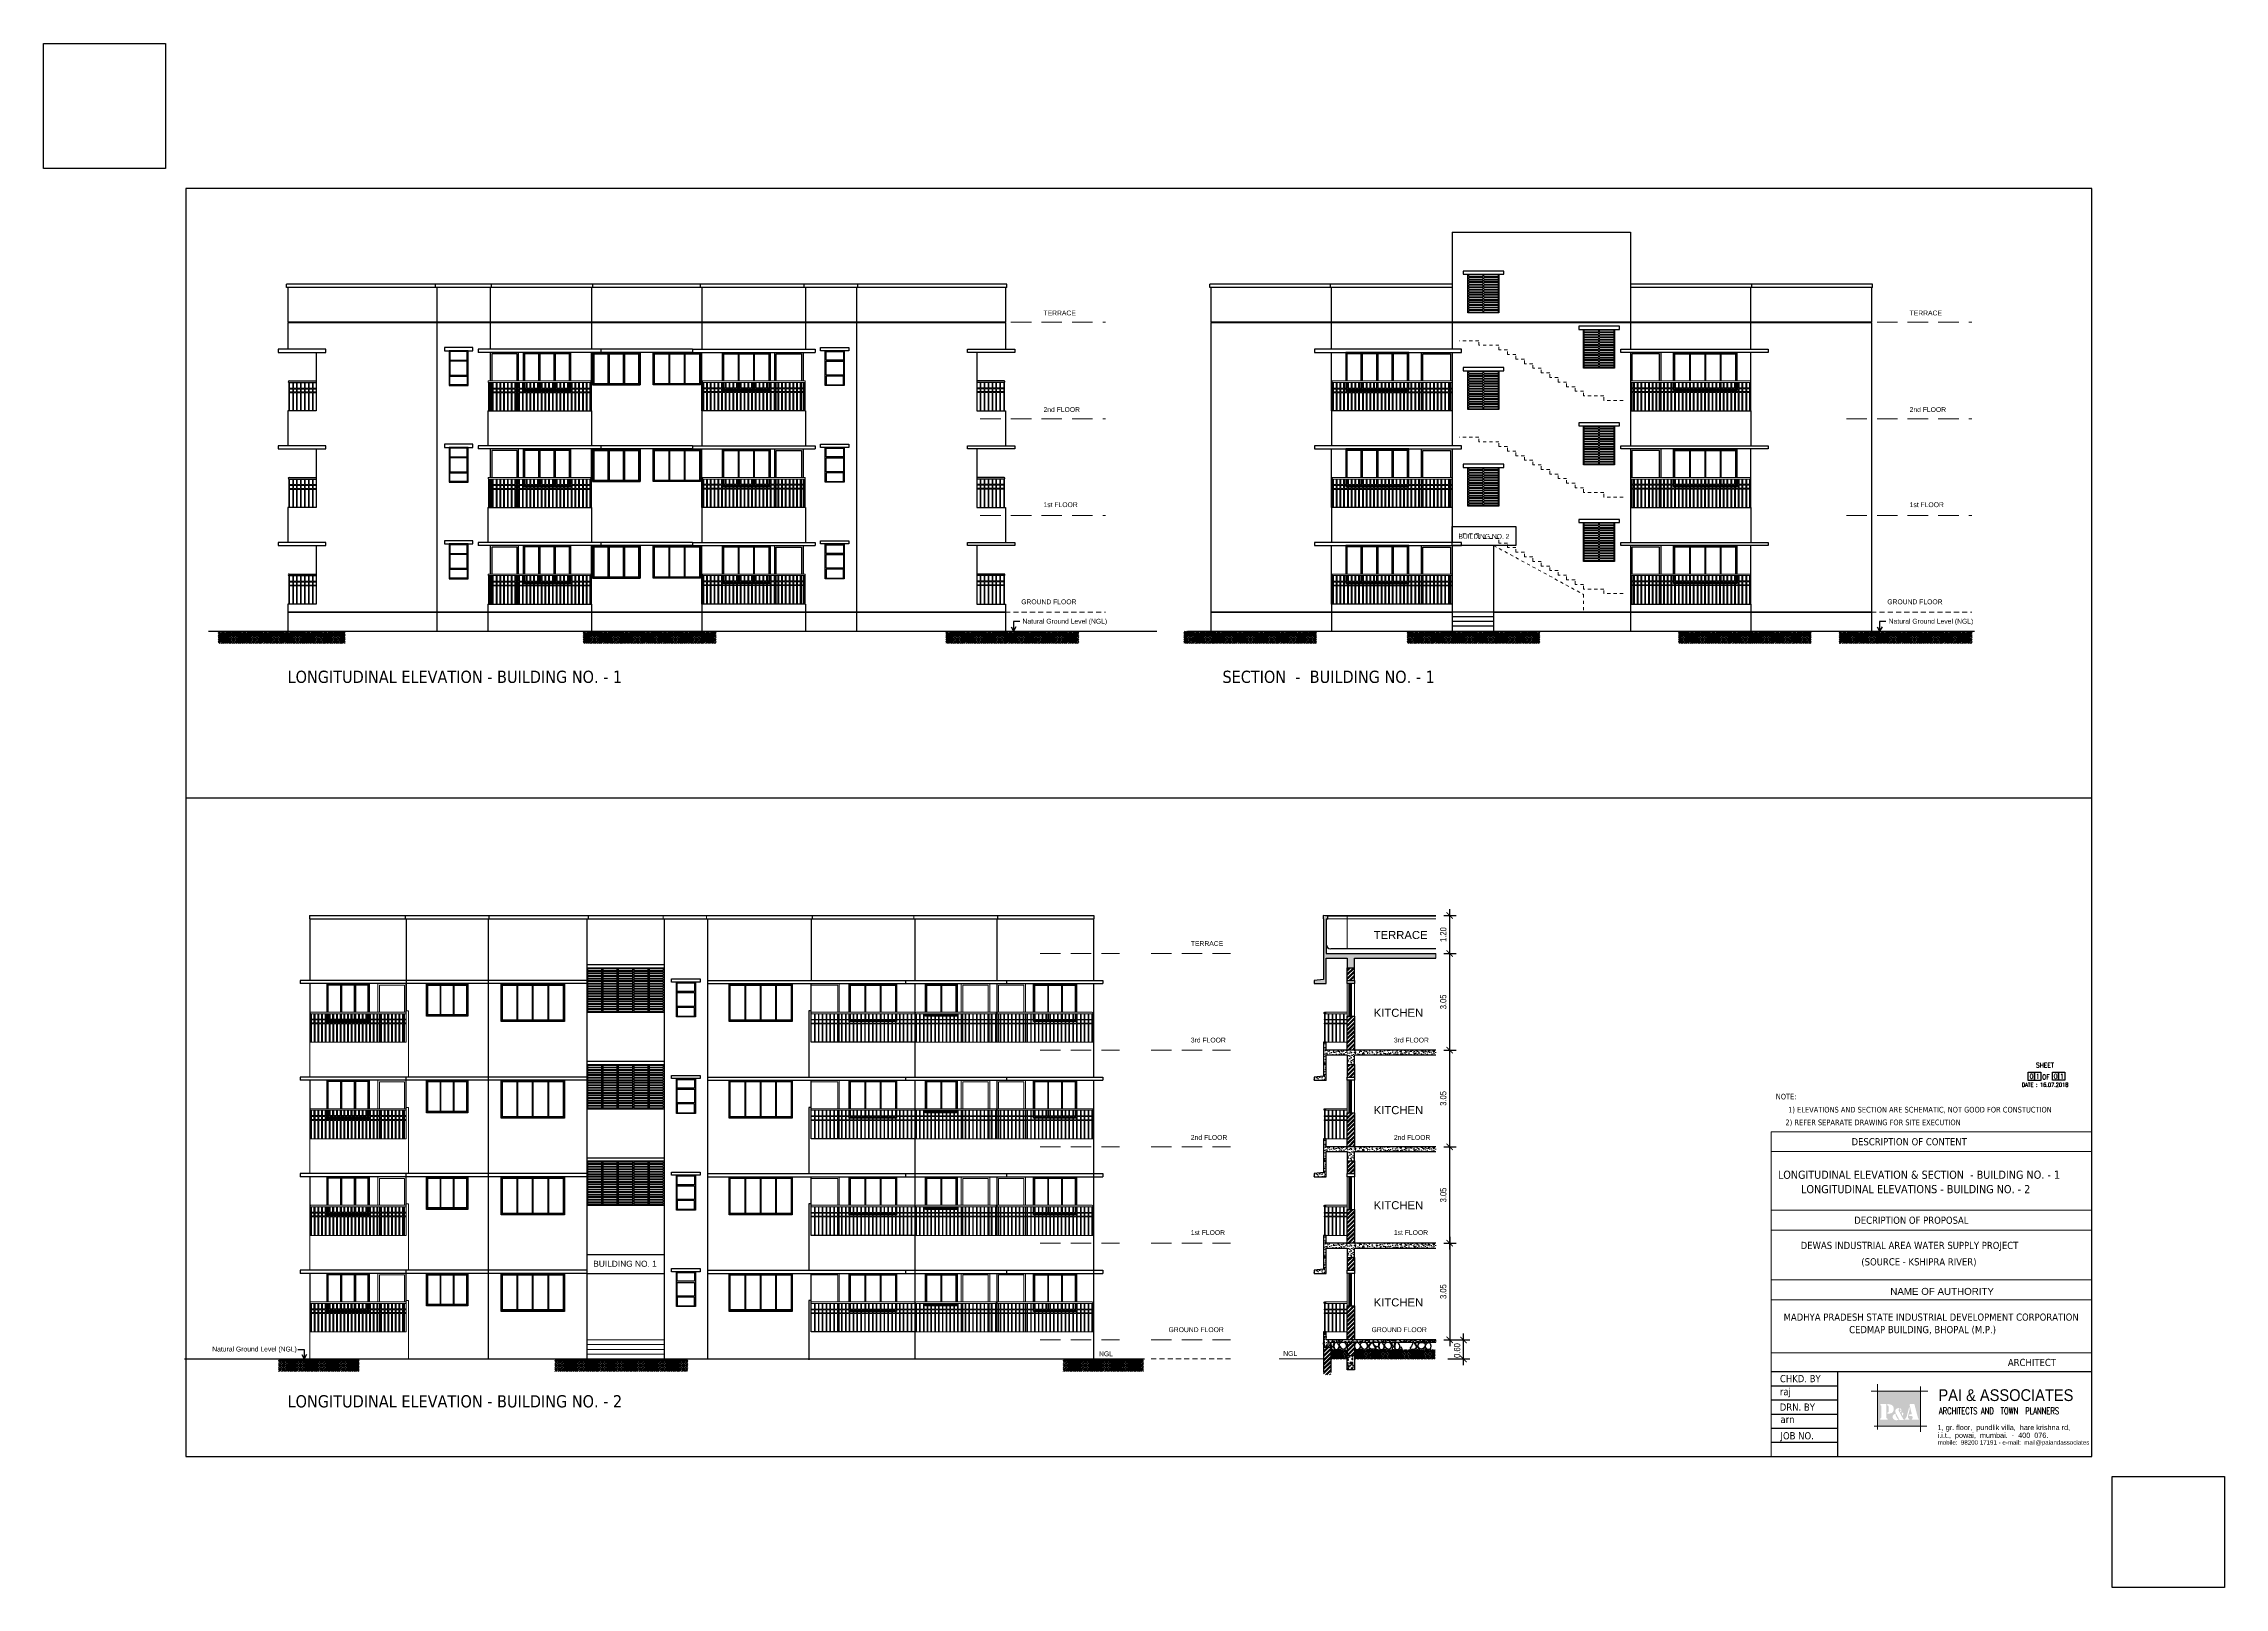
# Model space of a CAD drawing. Header units: metres. Extents: x -1441 to -394, y -133 to 518.
# Drawn here: x -1188.2 to -1119.3, y 109.9 to 158.7 of the extents above; entities that cross this region are included whole.
import ezdxf
from ezdxf.enums import TextEntityAlignment as Align

# ---------------------------------------------------------------- set-up
doc = ezdxf.new("R2010")
doc.units = ezdxf.units.M
doc.header["$LTSCALE"] = 25.4
doc.header["$PDMODE"] = 3
for name, pattern in [('ACAD_ISO02W100', [15, 12, -3]), ('DASHDOT', [1, 0.5, -0.25, 0, -0.25]), ('DASHED2', [9.525, 6.35, -3.175]), ('DASHEDX2', [38.1, 25.4, -12.7])]:
    doc.linetypes.add(name, pattern=pattern)
doc.layers.get('0').update_dxf_attribs({"linetype": 'CONTINUOUS'})
doc.layers.get('DEFPOINTS').update_dxf_attribs({"linetype": 'CONTINUOUS'})
doc.layers.add('Railing', color=7, linetype='CONTINUOUS')
doc.styles.add('logo', font='tahoma.ttf', dxfattribs={"height": 0.0508})
doc.styles.add('ROMANS', font='romans')
doc.styles.add('S1', font='ROMANS1')
doc.styles.get("Standard").update_dxf_attribs({"font": 'ARIALN.TTF'})
doc.styles.add('STENCIL', font='STENCIL.TTF', dxfattribs={"width": 0.8})
doc.styles.add('style1', font='ARIALUNI.TTF')
doc.styles.add('STYLE3', font='arial.ttf')
doc.styles.add('SWISS', font='swissl.ttf', dxfattribs={"width": 0.8})
doc.dimstyles.get("Standard").update_dxf_attribs({"dimscale": 0, "dimtxt": 0.2, "dimasz": 0.2, "dimexe": 0.2, "dimexo": 0.25, "dimgap": 0.1, "dimtad": 1, "dimtoh": 1, "dimzin": 0, "dimdsep": 46, "dimtxsty": 'Standard', "dimblk1": 'ARCHTICK', "dimblk2": 'ARCHTICK', "dimsah": 1, "dimcen": 0, "dimdle": 0.2, "dimclrd": 8, "dimclre": 8, "dimclrt": 3, "dimadec": 0, "dimazin": 0, "dimtfac": 1, "dimtmove": 0, "dimatfit": 3, "dimldrblk": 'ARCHTICK', "dimfxl": 25.4, "dimfrac": 1, "dimtolj": 1, "dimtzin": 0, "dimarcsym": 0})
pattern_1 = [(45, (-94.928815, 83.19254), (-0.067351921, 0.067351921), []), (45, (-94.88391, 83.19254), (-0.067351921, 0.067351921), [])]
pattern_2 = [(45, (-94.928815, 86.24254), (-0.067351921, 0.067351921), []), (45, (-94.88391, 86.24254), (-0.067351921, 0.067351921), [])]
pattern_3 = [(45, (-94.928815, 89.29254), (-0.067351921, 0.067351921), []), (45, (-94.88391, 89.29254), (-0.067351921, 0.067351921), [])]
pattern_4 = [(50, (-1.82784, 1.01479), (0.182184669, -0.015939086), [0.01905, -0.20955]), (355, (-1.82784, 1.01479), (-0.03524342, 0.191056845), [0.01524, -0.167640584]), (100.451445, (-1.81266, 1.01346), (0.146941247, 0.175117752), [0.01619001, -0.178090245]), (46.1842, (-1.82784, 1.06559), (0.27107904, -0.04204233), [0.028575, -0.314325]), (96.635558, (-1.80525, 1.06208), (0.237404134, 0.247426125), [0.02428502, -0.26713561]), (351.18415, (-1.82784, 1.0656), (0.237404134, 0.247426125), [0.02285997, -0.25145973]), (21, (-1.80244, 1.05289), (0.151614391, -0.102265198), [0.01905, -0.20955]), (326, (-1.80244, 1.05289), (0.061802028, 0.184187966), [0.01524, -0.16764]), (71.451445, (-1.7898, 1.04436), (0.21341642, 0.08192277), [0.01619001, -0.178089938]), (37.5, (-1.82784, 1.01479), (0.0030886033, 0.084555039), [0, -0.165608, 0, -0.17018, 0, -0.168275]), (7.5, (-1.82784, 1.01479), (0.0668196625, 0.100180575), [0, -0.097028, 0, -0.161798, 0, -0.064135]), (327.5, (-1.88448, 1.01479), (0.135590595, -0.005728744), [0, -0.0635, 0, -0.19812, 0, -0.26289]), (317.5, (-1.90988, 1.01479), (0.148129181, 0.025426491), [0, -0.08255, 0, -0.131572, 0, -0.18669])]

# ---------------------------------------------------------------- blocks, each defined once
blk = doc.blocks.new('_ARCHTICK')
at = {"color": 0, "linetype": 'ByBlock', "const_width": 0.15}
blk.add_lwpolyline([(-0.5, -0.5), (0.5, 0.5)], dxfattribs=at)
blk = doc.blocks.new('*D282')
at = {"color": 8, "linetype": 'Continuous', "lineweight": -2, "transparency": 16777216}
for p, q in [((-1143.741, 120.582), (-1143.741, 124.032)), ((-1143.928, 123.832), (-1143.541, 123.832)), ((-1143.928, 120.782), (-1143.541, 120.782))]:
    blk.add_line(p, q, dxfattribs=at)
at = {"layer": 'DEFPOINTS', "color": 0, "linetype": 'Continuous', "transparency": 16777216}
for p in [(-1144.178, 123.832), (-1143.741, 123.832), (-1144.178, 120.782)]:
    blk.add_point(p, dxfattribs=at)
at = {"color": 8, "linetype": 'Continuous', "lineweight": -2, "transparency": 16777216, "xscale": 0.2, "yscale": 0.2, "zscale": 0.2}
for p, rotation in [((-1143.741, 123.832), 90), ((-1143.741, 120.782), 270)]:
    blk.add_blockref('_ARCHTICK', p, dxfattribs=dict(at, rotation=rotation))
at = {"color": 3, "linetype": 'Continuous', "lineweight": 13, "transparency": 16777216, "insert": (-1143.943, 122.307), "char_height": 0.2, "attachment_point": 5, "rotation": 90}
blk.add_mtext('\\A1;3.05', dxfattribs=at)
blk = doc.blocks.new('*D283')
at = {"color": 8, "linetype": 'Continuous', "lineweight": -2, "transparency": 16777216}
for p, q in [((-1143.928, 126.882), (-1143.541, 126.882)), ((-1143.741, 123.632), (-1143.741, 127.082)), ((-1143.928, 123.832), (-1143.541, 123.832))]:
    blk.add_line(p, q, dxfattribs=at)
at = {"layer": 'DEFPOINTS', "color": 0, "linetype": 'Continuous', "transparency": 16777216}
for p in [(-1144.178, 126.882), (-1143.741, 126.882), (-1144.178, 123.832)]:
    blk.add_point(p, dxfattribs=at)
at = {"color": 8, "linetype": 'Continuous', "lineweight": -2, "transparency": 16777216, "xscale": 0.2, "yscale": 0.2, "zscale": 0.2}
for p, rotation in [((-1143.741, 126.882), 90), ((-1143.741, 123.832), 270)]:
    blk.add_blockref('_ARCHTICK', p, dxfattribs=dict(at, rotation=rotation))
at = {"color": 3, "linetype": 'Continuous', "lineweight": 13, "transparency": 16777216, "insert": (-1143.943, 125.357), "char_height": 0.2, "attachment_point": 5, "rotation": 90}
blk.add_mtext('\\A1;3.05', dxfattribs=at)
blk = doc.blocks.new('*D284')
at = {"color": 8, "linetype": 'Continuous', "lineweight": -2, "transparency": 16777216}
for p, q in [((-1143.928, 129.932), (-1143.541, 129.932)), ((-1143.741, 126.682), (-1143.741, 130.132)), ((-1143.928, 126.882), (-1143.541, 126.882))]:
    blk.add_line(p, q, dxfattribs=at)
at = {"layer": 'DEFPOINTS', "color": 0, "linetype": 'Continuous', "transparency": 16777216}
for p in [(-1144.178, 129.932), (-1143.741, 129.932), (-1144.178, 126.882)]:
    blk.add_point(p, dxfattribs=at)
at = {"color": 8, "linetype": 'Continuous', "lineweight": -2, "transparency": 16777216, "xscale": 0.2, "yscale": 0.2, "zscale": 0.2}
for p, rotation in [((-1143.741, 129.932), 90), ((-1143.741, 126.882), 270)]:
    blk.add_blockref('_ARCHTICK', p, dxfattribs=dict(at, rotation=rotation))
at = {"color": 3, "linetype": 'Continuous', "lineweight": 13, "transparency": 16777216, "insert": (-1143.943, 128.407), "char_height": 0.2, "attachment_point": 5, "rotation": 90}
blk.add_mtext('\\A1;3.05', dxfattribs=at)
blk = doc.blocks.new('*D285')
at = {"color": 8, "linetype": 'Continuous', "lineweight": -2, "transparency": 16777216}
for p, q in [((-1143.928, 131.132), (-1143.541, 131.132)), ((-1143.741, 129.732), (-1143.741, 131.332)), ((-1143.928, 129.932), (-1143.541, 129.932))]:
    blk.add_line(p, q, dxfattribs=at)
at = {"layer": 'DEFPOINTS', "color": 0, "linetype": 'Continuous', "transparency": 16777216}
for p in [(-1144.178, 131.132), (-1143.741, 131.132), (-1144.178, 129.932)]:
    blk.add_point(p, dxfattribs=at)
at = {"color": 8, "linetype": 'Continuous', "lineweight": -2, "transparency": 16777216, "xscale": 0.2, "yscale": 0.2, "zscale": 0.2}
for p, rotation in [((-1143.741, 131.132), 90), ((-1143.741, 129.932), 270)]:
    blk.add_blockref('_ARCHTICK', p, dxfattribs=dict(at, rotation=rotation))
at = {"color": 3, "linetype": 'Continuous', "lineweight": 13, "transparency": 16777216, "insert": (-1143.943, 130.532), "char_height": 0.2, "attachment_point": 5, "rotation": 90}
blk.add_mtext('\\A1;1.20', dxfattribs=at)
blk = doc.blocks.new('*D278')
at = {"color": 8, "linetype": 'Continuous', "lineweight": -2, "transparency": 16777216}
for p, q in [((-1143.928, 120.782), (-1143.541, 120.782)), ((-1143.741, 120.982), (-1143.741, 117.532)), ((-1143.928, 117.732), (-1143.541, 117.732))]:
    blk.add_line(p, q, dxfattribs=at)
at = {"layer": 'DEFPOINTS', "color": 0, "linetype": 'Continuous', "transparency": 16777216}
for p in [(-1144.178, 120.782), (-1144.178, 117.732), (-1143.741, 117.732)]:
    blk.add_point(p, dxfattribs=at)
at = {"color": 8, "linetype": 'Continuous', "lineweight": -2, "transparency": 16777216, "xscale": 0.2, "yscale": 0.2, "zscale": 0.2}
for p, rotation in [((-1143.741, 120.782), 90), ((-1143.741, 117.732), 270)]:
    blk.add_blockref('_ARCHTICK', p, dxfattribs=dict(at, rotation=rotation))
at = {"color": 3, "linetype": 'Continuous', "lineweight": 13, "transparency": 16777216, "insert": (-1143.943, 119.257), "char_height": 0.2, "attachment_point": 5, "rotation": 90}
blk.add_mtext('\\A1;3.05', dxfattribs=at)
blk = doc.blocks.new('*D279')
at = {"color": 8, "linetype": 'Continuous', "lineweight": -2, "transparency": 16777216}
for p, q in [((-1143.303, 116.932), (-1143.303, 117.932)), ((-1143.802, 117.732), (-1143.103, 117.732)), ((-1143.802, 117.132), (-1143.103, 117.132))]:
    blk.add_line(p, q, dxfattribs=at)
at = {"layer": 'DEFPOINTS', "color": 0, "linetype": 'Continuous', "transparency": 16777216}
for p in [(-1144.052, 117.732), (-1144.052, 117.132), (-1143.303, 117.732)]:
    blk.add_point(p, dxfattribs=at)
at = {"color": 8, "linetype": 'Continuous', "lineweight": -2, "transparency": 16777216, "xscale": 0.2, "yscale": 0.2, "zscale": 0.2}
for p, rotation in [((-1143.303, 117.732), 90), ((-1143.303, 117.132), 270)]:
    blk.add_blockref('_ARCHTICK', p, dxfattribs=dict(at, rotation=rotation))
at = {"color": 3, "linetype": 'Continuous', "lineweight": 13, "transparency": 16777216, "insert": (-1143.505, 117.396), "char_height": 0.2, "attachment_point": 5, "rotation": 90}
blk.add_mtext('\\A1;0.60', dxfattribs=at)

msp = doc.modelspace()

# ---------------------------------------------------------------- hatches: boundary and pattern name
at = {"linetype": 'Continuous', "lineweight": 9}
h = msp.add_hatch(dxfattribs=at)
h.set_pattern_fill('EARTH', color=8, scale=0.015, angle=45, style=0)
h.set_pattern_definition([(45, (-2029.03703, -82.1387), (9e-18, 0.134701482), [0.095248331, -0.095248331]), (45, (-2029.06229, -82.11344), (9e-18, 0.134701482), [0.095248331, -0.095248331]), (45, (-2029.08754, -82.08818), (9e-18, 0.134701482), [0.095248331, -0.095248331]), (135, (-2029.08754, -82.07135), (-0.134701482, 9e-18), [0.095248331, -0.095248331]), (135, (-2029.06229, -82.04609), (-0.134701482, 9e-18), [0.095248331, -0.095248331]), (135, (-2029.03703, -82.02083), (-0.134701482, 9e-18), [0.095248331, -0.095248331])])
h.paths.add_polyline_path([(-1178.629, 140.112), (-1182.647, 140.112), (-1182.647, 139.723), (-1178.629, 139.723)])
h = msp.add_hatch(dxfattribs=at)
h.set_pattern_fill('EARTH', color=8, scale=0.015, angle=45, style=0)
h.set_pattern_definition([(45, (-2018.98021, -82.1387), (9e-18, 0.134701482), [0.095248331, -0.095248331]), (45, (-2019.00547, -82.11344), (9e-18, 0.134701482), [0.095248331, -0.095248331]), (45, (-2019.03072, -82.08818), (9e-18, 0.134701482), [0.095248331, -0.095248331]), (135, (-2019.03072, -82.07135), (-0.134701482, 9e-18), [0.095248331, -0.095248331]), (135, (-2019.00547, -82.04609), (-0.134701482, 9e-18), [0.095248331, -0.095248331]), (135, (-2018.98021, -82.02083), (-0.134701482, 9e-18), [0.095248331, -0.095248331])])
h.paths.add_polyline_path([(-1166.918, 140.112), (-1171.112, 140.112), (-1171.112, 139.723), (-1166.918, 139.723)])
h = msp.add_hatch(dxfattribs=at)
h.set_pattern_fill('EARTH', color=8, scale=0.015, angle=45, style=0)
h.set_pattern_definition([(45, (-2007.52294, -82.1387), (9e-18, 0.134701482), [0.095248331, -0.095248331]), (45, (-2007.5482, -82.11344), (9e-18, 0.134701482), [0.095248331, -0.095248331]), (45, (-2007.57345, -82.08818), (9e-18, 0.134701482), [0.095248331, -0.095248331]), (135, (-2007.57345, -82.07135), (-0.134701482, 9e-18), [0.095248331, -0.095248331]), (135, (-2007.5482, -82.04609), (-0.134701482, 9e-18), [0.095248331, -0.095248331]), (135, (-2007.52294, -82.02083), (-0.134701482, 9e-18), [0.095248331, -0.095248331])])
h.paths.add_polyline_path([(-1155.461, 140.112), (-1159.655, 140.112), (-1159.655, 139.723), (-1155.461, 139.723)])
h = msp.add_hatch(dxfattribs=at)
h.set_pattern_fill('EARTH', color=8, scale=0.015, angle=45, style=0)
h.set_pattern_definition([(45, (-2000.00797, -82.1387), (9e-18, 0.134701482), [0.095248331, -0.095248331]), (45, (-2000.03323, -82.11344), (9e-18, 0.134701482), [0.095248331, -0.095248331]), (45, (-2000.05848, -82.08818), (9e-18, 0.134701482), [0.095248331, -0.095248331]), (135, (-2000.05848, -82.07135), (-0.134701482, 9e-18), [0.095248331, -0.095248331]), (135, (-2000.03323, -82.04609), (-0.134701482, 9e-18), [0.095248331, -0.095248331]), (135, (-2000.00797, -82.02083), (-0.134701482, 9e-18), [0.095248331, -0.095248331])])
h.paths.add_polyline_path([(-1147.946, 140.112), (-1152.14, 140.112), (-1152.14, 139.723), (-1147.946, 139.723)])
h = msp.add_hatch(dxfattribs=at)
h.set_pattern_fill('EARTH', color=8, scale=0.015, angle=45, style=0)
h.set_pattern_definition([(45, (-1992.95481, -82.1387), (9e-18, 0.134701482), [0.095248331, -0.095248331]), (45, (-1992.98007, -82.11344), (9e-18, 0.134701482), [0.095248331, -0.095248331]), (45, (-1993.00533, -82.08818), (9e-18, 0.134701482), [0.095248331, -0.095248331]), (135, (-1993.00533, -82.07135), (-0.134701482, 9e-18), [0.095248331, -0.095248331]), (135, (-1992.98007, -82.04609), (-0.134701482, 9e-18), [0.095248331, -0.095248331]), (135, (-1992.95481, -82.02083), (-0.134701482, 9e-18), [0.095248331, -0.095248331])])
h.paths.add_polyline_path([(-1140.893, 140.112), (-1145.087, 140.112), (-1145.087, 139.723), (-1140.893, 139.723)])
h = msp.add_hatch(dxfattribs=at)
h.set_pattern_fill('EARTH', color=8, scale=0.015, angle=45, style=0)
h.set_pattern_definition([(45, (-1984.38097, -82.1387), (9e-18, 0.134701482), [0.095248331, -0.095248331]), (45, (-1984.40623, -82.11344), (9e-18, 0.134701482), [0.095248331, -0.095248331]), (45, (-1984.43149, -82.08818), (9e-18, 0.134701482), [0.095248331, -0.095248331]), (135, (-1984.43149, -82.07135), (-0.134701482, 9e-18), [0.095248331, -0.095248331]), (135, (-1984.40623, -82.04609), (-0.134701482, 9e-18), [0.095248331, -0.095248331]), (135, (-1984.38097, -82.02083), (-0.134701482, 9e-18), [0.095248331, -0.095248331])])
h.paths.add_polyline_path([(-1132.319, 140.112), (-1136.513, 140.112), (-1136.513, 139.723), (-1132.319, 139.723)])
h = msp.add_hatch(dxfattribs=at)
h.set_pattern_fill('EARTH', color=8, scale=0.015, angle=45, style=0)
h.set_pattern_definition([(45, (-1979.30102, -82.1387), (9e-18, 0.134701482), [0.095248331, -0.095248331]), (45, (-1979.32628, -82.11344), (9e-18, 0.134701482), [0.095248331, -0.095248331]), (45, (-1979.35154, -82.08818), (9e-18, 0.134701482), [0.095248331, -0.095248331]), (135, (-1979.35154, -82.07135), (-0.134701482, 9e-18), [0.095248331, -0.095248331]), (135, (-1979.32628, -82.04609), (-0.134701482, 9e-18), [0.095248331, -0.095248331]), (135, (-1979.30102, -82.02083), (-0.134701482, 9e-18), [0.095248331, -0.095248331])])
h.paths.add_polyline_path([(-1127.239, 140.112), (-1131.433, 140.112), (-1131.433, 139.723), (-1127.239, 139.723)])
at = {"linetype": 'Continuous', "lineweight": 13}
h = msp.add_hatch(dxfattribs=at)
h.set_pattern_fill('AR-CONC', color=8, scale=0.001)
h.set_pattern_definition([(50, (-94.92881, 83.19254), (0.18218467, -0.015939086), [0.01905, -0.20955]), (355, (-94.92881, 83.19254), (-0.03524342, 0.191056845), [0.01524, -0.167640584]), (100.451445, (-94.91363, 83.19121), (0.146941247, 0.175117752), [0.01619001, -0.178090245]), (46.1842, (-94.92881, 83.24334), (0.27107904, -0.04204233), [0.028575, -0.314325]), (96.635558, (-94.90623, 83.23984), (0.237404134, 0.247426125), [0.02428502, -0.26713561]), (351.18415, (-94.92881, 83.24334), (0.237404134, 0.247426125), [0.02285997, -0.25145973]), (21, (-94.90341, 83.23064), (0.151614391, -0.102265198), [0.01905, -0.20955]), (326, (-94.90341, 83.23064), (0.06180203, 0.184187966), [0.01524, -0.16764]), (71.451445, (-94.89078, 83.22212), (0.21341642, 0.08192277), [0.01619001, -0.178089938]), (37.5, (-94.928815, 83.19254), (0.0030886033, 0.084555039), [0, -0.165608, 0, -0.17018, 0, -0.168275]), (7.5, (-94.928815, 83.19254), (0.0668196625, 0.100180575), [0, -0.097028, 0, -0.161798, 0, -0.064135]), (327.5, (-94.98546, 83.19254), (0.135590595, -0.005728744), [0, -0.0635, 0, -0.19812, 0, -0.26289]), (317.5, (-95.01086, 83.19254), (0.148129181, 0.025426491), [0, -0.08255, 0, -0.131572, 0, -0.18669])])
h.paths.add_polyline_path([(-1144.178, 129.932), (-1147.645, 129.932), (-1147.645, 131.032), (-1147.585, 131.032), (-1147.585, 131.118), (-1147.741, 131.132), (-1147.741, 131.032), (-1147.725, 131.032), (-1147.725, 129.115), (-1148.025, 129.082), (-1148.025, 128.982), (-1147.645, 128.982), (-1147.645, 129.782), (-1146.975, 129.782), (-1146.975, 129.482), (-1146.745, 129.482), (-1146.745, 129.782), (-1144.178, 129.782)])
h = msp.add_hatch(dxfattribs=at)
h.set_pattern_fill('ANSI32', color=8, scale=0.01)
h.set_pattern_definition(pattern_3)
h.paths.add_polyline_path([(-1146.745, 129.482), (-1146.975, 129.482), (-1146.975, 129.082), (-1146.745, 129.082)])
h = msp.add_hatch(dxfattribs=at)
h.set_pattern_fill('ANSI32', color=8, scale=0.01)
h.set_pattern_definition(pattern_3)
h.paths.add_polyline_path([(-1146.745, 127.952), (-1146.975, 127.952), (-1146.975, 126.882), (-1146.745, 126.882)])
h = msp.add_hatch(dxfattribs=at)
h.set_pattern_fill('AR-CONC', color=8, scale=0.001)
h.set_pattern_definition([(50, (-94.92881, 80.14254), (0.18218467, -0.015939086), [0.01905, -0.20955]), (355, (-94.92881, 80.14254), (-0.03524342, 0.191056845), [0.01524, -0.167640584]), (100.451445, (-94.91363, 80.14121), (0.146941247, 0.175117752), [0.01619001, -0.178090245]), (46.1842, (-94.92881, 80.19334), (0.27107904, -0.04204233), [0.028575, -0.314325]), (96.635558, (-94.90623, 80.18984), (0.237404134, 0.247426125), [0.02428502, -0.26713561]), (351.18415, (-94.92881, 80.19334), (0.237404134, 0.247426125), [0.02285997, -0.25145973]), (21, (-94.90341, 80.18064), (0.151614391, -0.102265198), [0.01905, -0.20955]), (326, (-94.90341, 80.18064), (0.06180203, 0.184187966), [0.01524, -0.16764]), (71.451445, (-94.89078, 80.17212), (0.21341642, 0.08192277), [0.01619001, -0.178089938]), (37.5, (-94.928815, 80.14254), (0.0030886033, 0.084555039), [0, -0.165608, 0, -0.17018, 0, -0.168275]), (7.5, (-94.928815, 80.14254), (0.0668196625, 0.100180575), [0, -0.097028, 0, -0.161798, 0, -0.064135]), (327.5, (-94.98546, 80.14254), (0.135590595, -0.005728744), [0, -0.0635, 0, -0.19812, 0, -0.26289]), (317.5, (-95.01086, 80.14254), (0.148129181, 0.025426491), [0, -0.08255, 0, -0.131572, 0, -0.18669])])
h.paths.add_polyline_path([(-1147.645, 127.132), (-1147.725, 127.132), (-1147.725, 126.065), (-1148.025, 126.032), (-1148.025, 125.932), (-1147.645, 125.932), (-1147.645, 126.732), (-1146.975, 126.732), (-1146.975, 126.432), (-1146.745, 126.432), (-1146.745, 126.732), (-1144.178, 126.732), (-1144.178, 126.882), (-1147.645, 126.882)])
h = msp.add_hatch(dxfattribs=at)
h.set_pattern_fill('ANSI32', color=8, scale=0.01)
h.set_pattern_definition(pattern_2)
h.paths.add_polyline_path([(-1146.745, 126.432), (-1146.975, 126.432), (-1146.975, 126.032), (-1146.745, 126.032)])
h = msp.add_hatch(dxfattribs=at)
h.set_pattern_fill('ANSI32', color=8, scale=0.01)
h.set_pattern_definition(pattern_2)
h.paths.add_polyline_path([(-1146.745, 124.902), (-1146.975, 124.902), (-1146.975, 123.832), (-1146.745, 123.832)])
h = msp.add_hatch(dxfattribs=at)
h.set_pattern_fill('AR-CONC', color=8, scale=0.001)
h.set_pattern_definition([(50, (-94.92881, 77.09254), (0.18218467, -0.015939086), [0.01905, -0.20955]), (355, (-94.92881, 77.09254), (-0.03524342, 0.191056845), [0.01524, -0.167640584]), (100.451445, (-94.91363, 77.09121), (0.146941247, 0.175117752), [0.01619001, -0.178090245]), (46.1842, (-94.92881, 77.14334), (0.27107904, -0.04204233), [0.028575, -0.314325]), (96.635558, (-94.90623, 77.13984), (0.237404134, 0.247426125), [0.02428502, -0.26713561]), (351.18415, (-94.92881, 77.14334), (0.237404134, 0.247426125), [0.02285997, -0.25145973]), (21, (-94.90341, 77.13064), (0.151614391, -0.102265198), [0.01905, -0.20955]), (326, (-94.90341, 77.13064), (0.06180203, 0.184187966), [0.01524, -0.16764]), (71.451445, (-94.89078, 77.12212), (0.21341642, 0.08192277), [0.01619001, -0.178089938]), (37.5, (-94.928815, 77.09254), (0.0030886033, 0.084555039), [0, -0.165608, 0, -0.17018, 0, -0.168275]), (7.5, (-94.928815, 77.09254), (0.0668196625, 0.100180575), [0, -0.097028, 0, -0.161798, 0, -0.064135]), (327.5, (-94.98546, 77.09254), (0.135590595, -0.005728744), [0, -0.0635, 0, -0.19812, 0, -0.26289]), (317.5, (-95.01086, 77.09254), (0.148129181, 0.025426491), [0, -0.08255, 0, -0.131572, 0, -0.18669])])
h.paths.add_polyline_path([(-1147.645, 124.082), (-1147.725, 124.082), (-1147.725, 123.015), (-1148.025, 122.982), (-1148.025, 122.882), (-1147.645, 122.882), (-1147.645, 123.682), (-1146.975, 123.682), (-1146.975, 123.382), (-1146.745, 123.382), (-1146.745, 123.682), (-1144.178, 123.682), (-1144.178, 123.832), (-1147.645, 123.832)])
h = msp.add_hatch(dxfattribs=at)
h.set_pattern_fill('ANSI32', color=8, scale=0.01)
h.set_pattern_definition(pattern_1)
h.paths.add_polyline_path([(-1146.745, 123.382), (-1146.975, 123.382), (-1146.975, 122.982), (-1146.745, 122.982)])
h = msp.add_hatch(dxfattribs=at)
h.set_pattern_fill('ANSI32', color=8, scale=0.01)
h.set_pattern_definition(pattern_1)
h.paths.add_polyline_path([(-1146.745, 121.852), (-1146.975, 121.852), (-1146.975, 120.782), (-1146.745, 120.782)])
h = msp.add_hatch(dxfattribs=at)
h.set_pattern_fill('AR-CONC', color=8, scale=0.001)
h.set_pattern_definition([(50, (-94.92881, 74.04254), (0.18218467, -0.015939086), [0.01905, -0.20955]), (355, (-94.92881, 74.04254), (-0.03524342, 0.191056845), [0.01524, -0.167640584]), (100.451445, (-94.91363, 74.04121), (0.146941247, 0.175117752), [0.01619001, -0.178090245]), (46.1842, (-94.92881, 74.09334), (0.27107904, -0.04204233), [0.028575, -0.314325]), (96.635558, (-94.90623, 74.08984), (0.237404134, 0.247426125), [0.02428502, -0.26713561]), (351.18415, (-94.92881, 74.09334), (0.237404134, 0.247426125), [0.02285997, -0.25145973]), (21, (-94.90341, 74.08064), (0.151614391, -0.102265198), [0.01905, -0.20955]), (326, (-94.90341, 74.08064), (0.06180203, 0.184187966), [0.01524, -0.16764]), (71.451445, (-94.89078, 74.07212), (0.21341642, 0.08192277), [0.01619001, -0.178089938]), (37.5, (-94.928815, 74.04254), (0.0030886033, 0.084555039), [0, -0.165608, 0, -0.17018, 0, -0.168275]), (7.5, (-94.928815, 74.04254), (0.0668196625, 0.100180575), [0, -0.097028, 0, -0.161798, 0, -0.064135]), (327.5, (-94.98546, 74.04254), (0.135590595, -0.005728744), [0, -0.0635, 0, -0.19812, 0, -0.26289]), (317.5, (-95.01086, 74.04254), (0.148129181, 0.025426491), [0, -0.08255, 0, -0.131572, 0, -0.18669])])
h.paths.add_polyline_path([(-1147.645, 121.032), (-1147.725, 121.032), (-1147.725, 119.965), (-1148.025, 119.932), (-1148.025, 119.832), (-1147.645, 119.832), (-1147.645, 120.632), (-1146.975, 120.632), (-1146.975, 120.332), (-1146.745, 120.332), (-1146.745, 120.632), (-1144.178, 120.632), (-1144.178, 120.782), (-1147.645, 120.782)])
h = msp.add_hatch(dxfattribs=at)
h.set_pattern_fill('ANSI32', color=8, scale=0.01)
h.set_pattern_definition(pattern_1)
h.paths.add_polyline_path([(-1146.745, 120.332), (-1146.975, 120.332), (-1146.975, 119.932), (-1146.745, 119.932)])
h = msp.add_hatch(dxfattribs=at)
h.set_pattern_fill('ANSI32', color=8, scale=0.01)
h.set_pattern_definition(pattern_1)
h.paths.add_polyline_path([(-1146.745, 118.802), (-1146.975, 118.802), (-1146.975, 117.732), (-1146.745, 117.732)])
at = {"linetype": 'Continuous'}
h = msp.add_hatch(dxfattribs=at)
h.set_pattern_fill('AR-CONC', color=8, scale=0.001)
h.set_pattern_definition(pattern_4)
h.paths.add_polyline_path([(-1144.178, 117.732), (-1147.645, 117.732), (-1147.645, 117.982), (-1147.725, 117.982), (-1147.725, 117.501), (-1147.495, 117.501), (-1147.495, 117.658), (-1146.975, 117.658), (-1146.745, 117.658), (-1144.178, 117.658)])
at = {"linetype": 'Continuous', "lineweight": 9}
h = msp.add_hatch(dxfattribs=at)
h.set_pattern_fill('EARTH', color=8, scale=0.015, angle=45, style=0)
h.set_pattern_definition([(45, (-2028.60417, -105.12475), (9e-18, 0.134701482), [0.095248331, -0.095248331]), (45, (-2028.62942, -105.09949), (9e-18, 0.134701482), [0.095248331, -0.095248331]), (45, (-2028.65468, -105.074235), (9e-18, 0.134701482), [0.095248331, -0.095248331]), (135, (-2028.65468, -105.0574), (-0.134701482, 9e-18), [0.095248331, -0.095248331]), (135, (-2028.62942, -105.03214), (-0.134701482, 9e-18), [0.095248331, -0.095248331]), (135, (-2028.60417, -105.00688), (-0.134701482, 9e-18), [0.095248331, -0.095248331])])
h.paths.add_polyline_path([(-1178.196, 117.126), (-1180.736, 117.126), (-1180.736, 116.737), (-1178.196, 116.737)])
h = msp.add_hatch(dxfattribs=at)
h.set_pattern_fill('EARTH', color=8, scale=0.015, angle=45, style=0)
h.set_pattern_definition([(45, (-2019.87352, -105.12475), (9e-18, 0.134701482), [0.095248331, -0.095248331]), (45, (-2019.89878, -105.09949), (9e-18, 0.134701482), [0.095248331, -0.095248331]), (45, (-2019.924035, -105.074235), (9e-18, 0.134701482), [0.095248331, -0.095248331]), (135, (-2019.924035, -105.0574), (-0.134701482, 9e-18), [0.095248331, -0.095248331]), (135, (-2019.89878, -105.03214), (-0.134701482, 9e-18), [0.095248331, -0.095248331]), (135, (-2019.87352, -105.00688), (-0.134701482, 9e-18), [0.095248331, -0.095248331])])
h.paths.add_polyline_path([(-1167.812, 117.126), (-1172.005, 117.126), (-1172.005, 116.737), (-1167.812, 116.737)])
h = msp.add_hatch(dxfattribs=at)
h.set_pattern_fill('EARTH', color=8, scale=0.015, angle=45, style=0)
h.set_pattern_definition([(45, (-2003.81683, -105.12475), (9e-18, 0.134701482), [0.095248331, -0.095248331]), (45, (-2003.84209, -105.09949), (9e-18, 0.134701482), [0.095248331, -0.095248331]), (45, (-2003.86735, -105.074235), (9e-18, 0.134701482), [0.095248331, -0.095248331]), (135, (-2003.86735, -105.0574), (-0.134701482, 9e-18), [0.095248331, -0.095248331]), (135, (-2003.84209, -105.03214), (-0.134701482, 9e-18), [0.095248331, -0.095248331]), (135, (-2003.81683, -105.00688), (-0.134701482, 9e-18), [0.095248331, -0.095248331])])
h.paths.add_polyline_path([(-1153.409, 117.126), (-1155.949, 117.126), (-1155.949, 116.737), (-1153.409, 116.737)])
at = {"linetype": 'Continuous', "lineweight": 13}
h = msp.add_hatch(dxfattribs=at)
h.set_pattern_fill('ANSI32', color=8, scale=0.01)
h.set_pattern_definition([(45, (-95.678815, 83.03601), (-0.067351921, 0.067351921), []), (45, (-95.63391, 83.03601), (-0.067351921, 0.067351921), [])])
h.paths.add_polyline_path([(-1147.495, 117.501), (-1147.725, 117.501), (-1147.725, 116.626), (-1147.495, 116.626)])
at = {"linetype": 'Continuous', "lineweight": 9}
h = msp.add_hatch(dxfattribs=at)
h.set_pattern_fill('EARTH', color=8, scale=0.015, angle=45, style=0)
h.set_pattern_definition([(45, (-1998.24402, -104.82866), (9e-18, 0.134701482), [0.095248331, -0.095248331]), (45, (-1998.26927, -104.80341), (9e-18, 0.134701482), [0.095248331, -0.095248331]), (45, (-1998.29453, -104.77815), (9e-18, 0.134701482), [0.095248331, -0.095248331]), (135, (-1998.29453, -104.76131), (-0.134701482, 9e-18), [0.095248331, -0.095248331]), (135, (-1998.26927, -104.73606), (-0.134701482, 9e-18), [0.095248331, -0.095248331]), (135, (-1998.24402, -104.7108), (-0.134701482, 9e-18), [0.095248331, -0.095248331])])
h.paths.add_polyline_path([(-1146.992, 117.423), (-1147.495, 117.423), (-1147.495, 117.123), (-1146.992, 117.123)])
at = {"linetype": 'Continuous', "lineweight": 13}
h = msp.add_hatch(dxfattribs=at)
h.set_pattern_fill('ANSI32', color=8, scale=0.01)
h.set_pattern_definition(pattern_1)
h.paths.add_polyline_path([(-1146.745, 117.658), (-1146.975, 117.658), (-1146.975, 117.239), (-1146.745, 117.239)])
at = {"linetype": 'Continuous'}
h = msp.add_hatch(dxfattribs=at)
h.set_pattern_fill('AR-CONC', color=8, scale=0.001)
h.set_pattern_definition(pattern_4)
h.paths.add_polyline_path([(-1146.745, 117.239), (-1146.975, 117.239), (-1146.975, 116.782), (-1146.745, 116.782)])
at = {"linetype": 'Continuous', "lineweight": 9}
h = msp.add_hatch(dxfattribs=at)
h.set_pattern_fill('EARTH', color=8, scale=0.015, angle=45, style=0)
h.set_pattern_definition([(45, (-1994.6079, -104.82866), (9e-18, 0.134701482), [0.095248331, -0.095248331]), (45, (-1994.63315, -104.80341), (9e-18, 0.134701482), [0.095248331, -0.095248331]), (45, (-1994.65841, -104.77815), (9e-18, 0.134701482), [0.095248331, -0.095248331]), (135, (-1994.65841, -104.76131), (-0.134701482, 9e-18), [0.095248331, -0.095248331]), (135, (-1994.63315, -104.73606), (-0.134701482, 9e-18), [0.095248331, -0.095248331]), (135, (-1994.6079, -104.7108), (-0.134701482, 9e-18), [0.095248331, -0.095248331])])
h.paths.add_polyline_path([(-1144.2, 117.423), (-1146.74, 117.423), (-1146.74, 117.123), (-1144.2, 117.123)])
at = {"linetype": 'DASHDOT', "lineweight": 20}
h = msp.add_hatch(color=7, dxfattribs=at)
edge = h.paths.add_edge_path()
edge.add_spline(control_points=[(-1130.223, 115.011), (-1130.223, 115.011), (-1128.867, 115.011), (-1128.867, 115.011), (-1128.867, 115.011), (-1128.867, 115.011), (-1128.867, 116.116), (-1128.867, 116.116), (-1128.867, 116.116), (-1128.867, 116.116), (-1130.223, 116.116), (-1130.223, 116.116), (-1130.223, 116.116), (-1130.223, 116.116), (-1130.223, 115.011), (-1130.223, 115.011)], knot_values=[0, 0, 0, 0, 0.25, 0.25, 0.25, 0.2501, 0.5, 0.5, 0.5, 0.5001, 0.75, 0.75, 0.75, 0.7501, 1, 1, 1, 1], degree=3, periodic=0)
edge = h.paths.add_edge_path(flags=16)
edge.add_spline(control_points=[(-1129.801, 115.684), (-1129.766, 115.671), (-1129.743, 115.653), (-1129.73, 115.629)], knot_values=[0.941176, 0.941176, 0.941176, 0.941176, 1, 1, 1, 1], degree=3, periodic=0)
edge.add_spline(control_points=[(-1129.73, 115.629), (-1129.718, 115.604), (-1129.712, 115.577), (-1129.712, 115.548)], knot_values=[0, 0, 0, 0, 0.058824, 0.058824, 0.058824, 0.058824], degree=3, periodic=0)
edge.add_spline(control_points=[(-1129.712, 115.548), (-1129.712, 115.512), (-1129.721, 115.482), (-1129.739, 115.458)], knot_values=[0.058824, 0.058824, 0.058824, 0.058824, 0.117647, 0.117647, 0.117647, 0.117647], degree=3, periodic=0)
edge.add_spline(control_points=[(-1129.739, 115.458), (-1129.759, 115.434), (-1129.782, 115.417), (-1129.81, 115.41)], knot_values=[0.117647, 0.117647, 0.117647, 0.117647, 0.176471, 0.176471, 0.176471, 0.176471], degree=3, periodic=0)
edge.add_spline(control_points=[(-1129.81, 115.41), (-1129.838, 115.402), (-1129.872, 115.399), (-1129.913, 115.399)], knot_values=[0.176471, 0.176471, 0.176471, 0.176471, 0.235294, 0.235294, 0.235294, 0.235294], degree=3, periodic=0)
edge.add_spline(control_points=[(-1129.913, 115.399), (-1129.915, 115.404), (-1129.916, 115.41), (-1129.916, 115.418)], knot_values=[0.235294, 0.235294, 0.235294, 0.235294, 0.294118, 0.294118, 0.294118, 0.294118], degree=3, periodic=0)
edge.add_spline(control_points=[(-1129.916, 115.418), (-1129.916, 115.421), (-1129.916, 115.423), (-1129.916, 115.426)], knot_values=[0.294118, 0.294118, 0.294118, 0.294118, 0.352941, 0.352941, 0.352941, 0.352941], degree=3, periodic=0)
edge.add_spline(control_points=[(-1129.916, 115.426), (-1129.915, 115.43), (-1129.914, 115.433), (-1129.914, 115.435)], knot_values=[0.352941, 0.352941, 0.352941, 0.352941, 0.411765, 0.411765, 0.411765, 0.411765], degree=3, periodic=0)
edge.add_spline(control_points=[(-1129.914, 115.435), (-1129.904, 115.439), (-1129.895, 115.442), (-1129.887, 115.445)], knot_values=[0.411765, 0.411765, 0.411765, 0.411765, 0.470588, 0.470588, 0.470588, 0.470588], degree=3, periodic=0)
edge.add_spline(control_points=[(-1129.887, 115.445), (-1129.879, 115.448), (-1129.875, 115.454), (-1129.875, 115.462), (-1129.875, 115.462), (-1129.875, 115.462), (-1129.875, 115.625), (-1129.875, 115.625)], knot_values=[0.470588, 0.470588, 0.470588, 0.470588, 0.529412, 0.529412, 0.529412, 0.529512, 0.588235, 0.588235, 0.588235, 0.588235], degree=3, periodic=0)
edge.add_spline(control_points=[(-1129.875, 115.625), (-1129.875, 115.639), (-1129.881, 115.649), (-1129.894, 115.656)], knot_values=[0.588235, 0.588235, 0.588235, 0.588235, 0.647059, 0.647059, 0.647059, 0.647059], degree=3, periodic=0)
edge.add_spline(control_points=[(-1129.894, 115.656), (-1129.9, 115.658), (-1129.905, 115.66), (-1129.909, 115.661)], knot_values=[0.647059, 0.647059, 0.647059, 0.647059, 0.705882, 0.705882, 0.705882, 0.705882], degree=3, periodic=0)
edge.add_spline(control_points=[(-1129.909, 115.661), (-1129.913, 115.663), (-1129.916, 115.666), (-1129.916, 115.671)], knot_values=[0.705882, 0.705882, 0.705882, 0.705882, 0.764706, 0.764706, 0.764706, 0.764706], degree=3, periodic=0)
edge.add_spline(control_points=[(-1129.916, 115.671), (-1129.916, 115.671), (-1129.916, 115.684), (-1129.916, 115.684)], knot_values=[0.764706, 0.764706, 0.764706, 0.764706, 0.823529, 0.823529, 0.823529, 0.823529], degree=3, periodic=0)
edge.add_spline(control_points=[(-1129.916, 115.684), (-1129.916, 115.694), (-1129.914, 115.701), (-1129.911, 115.704)], knot_values=[0.823529, 0.823529, 0.823529, 0.823529, 0.882353, 0.882353, 0.882353, 0.882353], degree=3, periodic=0)
edge.add_spline(control_points=[(-1129.911, 115.704), (-1129.872, 115.704), (-1129.836, 115.697), (-1129.801, 115.684)], knot_values=[0.882353, 0.882353, 0.882353, 0.882353, 0.941176, 0.941176, 0.941176, 0.941176], degree=3, periodic=0)
edge = h.paths.add_edge_path(flags=16)
edge.add_spline(control_points=[(-1129.561, 115.576), (-1129.561, 115.576), (-1129.543, 115.575), (-1129.543, 115.575)], knot_values=[0.470588, 0.470588, 0.470588, 0.470588, 0.529411, 0.529411, 0.529411, 0.529411], degree=3, periodic=0)
edge.add_spline(control_points=[(-1129.543, 115.575), (-1129.543, 115.575), (-1129.543, 115.575), (-1129.543, 115.575), (-1129.543, 115.575), (-1129.543, 115.575), (-1129.543, 115.542), (-1129.543, 115.542)], knot_values=[0.529411, 0.529411, 0.529411, 0.529411, 0.558824, 0.558824, 0.558824, 0.558924, 0.588235, 0.588235, 0.588235, 0.588235], degree=3, periodic=0)
edge.add_spline(control_points=[(-1129.543, 115.542), (-1129.554, 115.537), (-1129.56, 115.529), (-1129.56, 115.517)], knot_values=[0.588235, 0.588235, 0.588235, 0.588235, 0.647059, 0.647059, 0.647059, 0.647059], degree=3, periodic=0)
edge.add_spline(control_points=[(-1129.56, 115.517), (-1129.56, 115.512), (-1129.559, 115.507), (-1129.558, 115.502)], knot_values=[0.647059, 0.647059, 0.647059, 0.647059, 0.705882, 0.705882, 0.705882, 0.705882], degree=3, periodic=0)
edge.add_spline(control_points=[(-1129.558, 115.502), (-1129.556, 115.498), (-1129.553, 115.492), (-1129.55, 115.486), (-1129.55, 115.486), (-1129.55, 115.486), (-1129.425, 115.253), (-1129.425, 115.253)], knot_values=[0.705882, 0.705882, 0.705882, 0.705882, 0.764706, 0.764706, 0.764706, 0.764806, 0.823529, 0.823529, 0.823529, 0.823529], degree=3, periodic=0)
edge.add_spline(control_points=[(-1129.425, 115.253), (-1129.422, 115.247), (-1129.418, 115.242), (-1129.416, 115.238)], knot_values=[0.823529, 0.823529, 0.823529, 0.823529, 0.882353, 0.882353, 0.882353, 0.882353], degree=3, periodic=0)
edge.add_spline(control_points=[(-1129.416, 115.238), (-1129.413, 115.234), (-1129.409, 115.231), (-1129.403, 115.228), (-1129.403, 115.228), (-1129.397, 115.225), (-1129.394, 115.221), (-1129.394, 115.215)], knot_values=[0.882353, 0.882353, 0.882353, 0.882353, 0.941176, 0.941176, 0.941176, 0.941276, 1, 1, 1, 1], degree=3, periodic=0)
edge.add_spline(control_points=[(-1129.394, 115.215), (-1129.394, 115.209), (-1129.396, 115.205), (-1129.4, 115.203), (-1129.4, 115.203), (-1129.404, 115.201), (-1129.407, 115.2), (-1129.411, 115.2), (-1129.411, 115.2), (-1129.411, 115.2), (-1129.44, 115.2), (-1129.469, 115.2)], knot_values=[0, 0, 0, 0, 0.058824, 0.058824, 0.058824, 0.058924, 0.117647, 0.117647, 0.117647, 0.117747, 0.147059, 0.147059, 0.147059, 0.147059], degree=3, periodic=0)
edge.add_spline(control_points=[(-1129.469, 115.2), (-1129.498, 115.2), (-1129.527, 115.2), (-1129.527, 115.2), (-1129.527, 115.2), (-1129.527, 115.2), (-1129.647, 115.416), (-1129.647, 115.416)], knot_values=[0.147059, 0.147059, 0.147059, 0.147059, 0.176471, 0.176471, 0.176471, 0.176571, 0.235294, 0.235294, 0.235294, 0.235294], degree=3, periodic=0)
edge.add_spline(control_points=[(-1129.647, 115.416), (-1129.652, 115.425), (-1129.657, 115.436), (-1129.66, 115.449)], knot_values=[0.235294, 0.235294, 0.235294, 0.235294, 0.294118, 0.294118, 0.294118, 0.294118], degree=3, periodic=0)
edge.add_spline(control_points=[(-1129.66, 115.449), (-1129.663, 115.461), (-1129.665, 115.473), (-1129.665, 115.485)], knot_values=[0.294118, 0.294118, 0.294118, 0.294118, 0.352941, 0.352941, 0.352941, 0.352941], degree=3, periodic=0)
edge.add_spline(control_points=[(-1129.665, 115.485), (-1129.665, 115.511), (-1129.654, 115.533), (-1129.633, 115.55)], knot_values=[0.352941, 0.352941, 0.352941, 0.352941, 0.411765, 0.411765, 0.411765, 0.411765], degree=3, periodic=0)
edge.add_spline(control_points=[(-1129.633, 115.55), (-1129.612, 115.568), (-1129.588, 115.576), (-1129.561, 115.576)], knot_values=[0.411765, 0.411765, 0.411765, 0.411765, 0.470588, 0.470588, 0.470588, 0.470588], degree=3, periodic=0)
edge = h.paths.add_edge_path(flags=16)
edge.add_spline(control_points=[(-1129.521, 115.572), (-1129.505, 115.57), (-1129.492, 115.562), (-1129.482, 115.549)], knot_values=[0.8, 0.8, 0.8, 0.8, 0.9, 0.9, 0.9, 0.9], degree=3, periodic=0)
edge.add_spline(control_points=[(-1129.482, 115.549), (-1129.472, 115.536), (-1129.467, 115.522), (-1129.467, 115.506)], knot_values=[0.9, 0.9, 0.9, 0.9, 1, 1, 1, 1], degree=3, periodic=0)
edge.add_spline(control_points=[(-1129.467, 115.506), (-1129.467, 115.493), (-1129.47, 115.481), (-1129.477, 115.469)], knot_values=[0, 0, 0, 0, 0.1, 0.1, 0.1, 0.1], degree=3, periodic=0)
edge.add_spline(control_points=[(-1129.477, 115.469), (-1129.483, 115.458), (-1129.492, 115.448), (-1129.503, 115.442), (-1129.503, 115.442), (-1129.503, 115.442), (-1129.517, 115.466), (-1129.517, 115.466)], knot_values=[0.1, 0.1, 0.1, 0.1, 0.2, 0.2, 0.2, 0.2001, 0.3, 0.3, 0.3, 0.3], degree=3, periodic=0)
edge.add_spline(control_points=[(-1129.517, 115.466), (-1129.51, 115.473), (-1129.505, 115.479), (-1129.501, 115.484)], knot_values=[0.3, 0.3, 0.3, 0.3, 0.4, 0.4, 0.4, 0.4], degree=3, periodic=0)
edge.add_spline(control_points=[(-1129.501, 115.484), (-1129.498, 115.49), (-1129.496, 115.497), (-1129.496, 115.505)], knot_values=[0.4, 0.4, 0.4, 0.4, 0.5, 0.5, 0.5, 0.5], degree=3, periodic=0)
edge.add_spline(control_points=[(-1129.496, 115.505), (-1129.496, 115.513), (-1129.498, 115.52), (-1129.503, 115.526)], knot_values=[0.5, 0.5, 0.5, 0.5, 0.6, 0.6, 0.6, 0.6], degree=3, periodic=0)
edge.add_spline(control_points=[(-1129.503, 115.526), (-1129.507, 115.533), (-1129.513, 115.538), (-1129.521, 115.542), (-1129.521, 115.542), (-1129.521, 115.542), (-1129.521, 115.572), (-1129.521, 115.572)], knot_values=[0.6, 0.6, 0.6, 0.6, 0.7, 0.7, 0.7, 0.7001, 0.8, 0.8, 0.8, 0.8], degree=3, periodic=0)
edge = h.paths.add_edge_path(flags=16)
edge.add_spline(control_points=[(-1129.942, 115.698), (-1129.942, 115.698), (-1129.942, 115.698), (-1129.942, 115.698), (-1129.942, 115.698), (-1129.942, 115.698), (-1129.942, 115.266), (-1129.942, 115.266)], knot_values=[0.777777, 0.777777, 0.777777, 0.777777, 0.805556, 0.805556, 0.805556, 0.805656, 0.833333, 0.833333, 0.833333, 0.833333], degree=3, periodic=0)
edge.add_spline(control_points=[(-1129.942, 115.266), (-1129.942, 115.258), (-1129.935, 115.252), (-1129.922, 115.247)], knot_values=[0.833333, 0.833333, 0.833333, 0.833333, 0.888889, 0.888889, 0.888889, 0.888889], degree=3, periodic=0)
edge.add_spline(control_points=[(-1129.922, 115.247), (-1129.908, 115.242), (-1129.901, 115.236), (-1129.901, 115.228)], knot_values=[0.888889, 0.888889, 0.888889, 0.888889, 0.944444, 0.944444, 0.944444, 0.944444], degree=3, periodic=0)
edge.add_spline(control_points=[(-1129.901, 115.228), (-1129.901, 115.224), (-1129.902, 115.221), (-1129.903, 115.219)], knot_values=[0.944444, 0.944444, 0.944444, 0.944444, 1, 1, 1, 1], degree=3, periodic=0)
edge.add_spline(control_points=[(-1129.903, 115.219), (-1129.907, 115.212), (-1129.915, 115.209), (-1129.925, 115.209), (-1129.925, 115.209), (-1129.925, 115.209), (-1130.126, 115.209), (-1130.126, 115.209)], knot_values=[0, 0, 0, 0, 0.055556, 0.055556, 0.055556, 0.055656, 0.111111, 0.111111, 0.111111, 0.111111], degree=3, periodic=0)
edge.add_spline(control_points=[(-1130.126, 115.209), (-1130.137, 115.209), (-1130.142, 115.214), (-1130.142, 115.225)], knot_values=[0.111111, 0.111111, 0.111111, 0.111111, 0.166667, 0.166667, 0.166667, 0.166667], degree=3, periodic=0)
edge.add_spline(control_points=[(-1130.142, 115.225), (-1130.143, 115.229), (-1130.144, 115.232), (-1130.144, 115.234)], knot_values=[0.166667, 0.166667, 0.166667, 0.166667, 0.222222, 0.222222, 0.222222, 0.222222], degree=3, periodic=0)
edge.add_spline(control_points=[(-1130.144, 115.234), (-1130.144, 115.241), (-1130.138, 115.247), (-1130.127, 115.253)], knot_values=[0.222222, 0.222222, 0.222222, 0.222222, 0.277778, 0.277778, 0.277778, 0.277778], degree=3, periodic=0)
edge.add_spline(control_points=[(-1130.127, 115.253), (-1130.115, 115.258), (-1130.109, 115.266), (-1130.109, 115.275), (-1130.109, 115.275), (-1130.109, 115.275), (-1130.109, 115.649), (-1130.109, 115.649)], knot_values=[0.277778, 0.277778, 0.277778, 0.277778, 0.333333, 0.333333, 0.333333, 0.333433, 0.388889, 0.388889, 0.388889, 0.388889], degree=3, periodic=0)
edge.add_spline(control_points=[(-1130.109, 115.649), (-1130.109, 115.653), (-1130.115, 115.658), (-1130.126, 115.666), (-1130.126, 115.666), (-1130.137, 115.674), (-1130.142, 115.68), (-1130.142, 115.686)], knot_values=[0.388889, 0.388889, 0.388889, 0.388889, 0.444444, 0.444444, 0.444444, 0.444544, 0.5, 0.5, 0.5, 0.5], degree=3, periodic=0)
edge.add_spline(control_points=[(-1130.142, 115.686), (-1130.142, 115.688), (-1130.142, 115.691), (-1130.14, 115.694)], knot_values=[0.5, 0.5, 0.5, 0.5, 0.555556, 0.555556, 0.555556, 0.555556], degree=3, periodic=0)
edge.add_spline(control_points=[(-1130.133, 115.7), (-1130.136, 115.699), (-1130.138, 115.697), (-1130.14, 115.694)], knot_values=[0.555556, 0.555556, 0.555556, 0.555556, 0.611111, 0.611111, 0.611111, 0.611111], degree=3, periodic=0)
edge.add_spline(control_points=[(-1130.133, 115.7), (-1130.13, 115.701), (-1130.126, 115.703), (-1130.122, 115.704), (-1130.122, 115.704), (-1130.122, 115.704), (-1130.078, 115.704), (-1130.034, 115.704)], knot_values=[0.611111, 0.611111, 0.611111, 0.611111, 0.666667, 0.666667, 0.666667, 0.666767, 0.694444, 0.694444, 0.694444, 0.694444], degree=3, periodic=0)
edge.add_spline(control_points=[(-1130.034, 115.704), (-1129.99, 115.704), (-1129.946, 115.704), (-1129.946, 115.704)], knot_values=[0.694444, 0.694444, 0.694444, 0.694444, 0.722222, 0.722222, 0.722222, 0.722222], degree=3, periodic=0)
edge.add_spline(control_points=[(-1129.946, 115.704), (-1129.946, 115.704), (-1129.942, 115.698), (-1129.942, 115.698)], knot_values=[0.722222, 0.722222, 0.722222, 0.722222, 0.777777, 0.777777, 0.777777, 0.777777], degree=3, periodic=0)
edge = h.paths.add_edge_path(flags=16)
edge.add_spline(control_points=[(-1129.207, 115.689), (-1129.205, 115.699), (-1129.2, 115.704), (-1129.193, 115.704), (-1129.193, 115.704), (-1129.193, 115.704), (-1129.064, 115.704), (-1129.064, 115.704)], knot_values=[0.71875, 0.71875, 0.71875, 0.71875, 0.75, 0.75, 0.75, 0.7501, 0.78125, 0.78125, 0.78125, 0.78125], degree=3, periodic=0)
edge.add_spline(control_points=[(-1129.064, 115.704), (-1129.061, 115.704), (-1129.054, 115.683), (-1129.044, 115.642)], knot_values=[0.78125, 0.78125, 0.78125, 0.78125, 0.8125, 0.8125, 0.8125, 0.8125], degree=3, periodic=0)
edge.add_spline(control_points=[(-1129.044, 115.642), (-1129.034, 115.6), (-1129.027, 115.571), (-1129.022, 115.554)], knot_values=[0.8125, 0.8125, 0.8125, 0.8125, 0.84375, 0.84375, 0.84375, 0.84375], degree=3, periodic=0)
edge.add_spline(control_points=[(-1129.022, 115.554), (-1129.018, 115.537), (-1129.007, 115.496), (-1128.99, 115.431)], knot_values=[0.84375, 0.84375, 0.84375, 0.84375, 0.875, 0.875, 0.875, 0.875], degree=3, periodic=0)
edge.add_spline(control_points=[(-1128.99, 115.431), (-1128.972, 115.366), (-1128.957, 115.309), (-1128.944, 115.261)], knot_values=[0.875, 0.875, 0.875, 0.875, 0.90625, 0.90625, 0.90625, 0.90625], degree=3, periodic=0)
edge.add_spline(control_points=[(-1128.944, 115.261), (-1128.942, 115.258), (-1128.937, 115.253), (-1128.929, 115.247)], knot_values=[0.90625, 0.90625, 0.90625, 0.90625, 0.9375, 0.9375, 0.9375, 0.9375], degree=3, periodic=0)
edge.add_spline(control_points=[(-1128.929, 115.247), (-1128.92, 115.241), (-1128.916, 115.236), (-1128.916, 115.231)], knot_values=[0.9375, 0.9375, 0.9375, 0.9375, 0.96875, 0.96875, 0.96875, 0.96875], degree=3, periodic=0)
edge.add_spline(control_points=[(-1128.916, 115.231), (-1128.916, 115.228), (-1128.917, 115.225), (-1128.919, 115.222)], knot_values=[0.96875, 0.96875, 0.96875, 0.96875, 1, 1, 1, 1], degree=3, periodic=0)
edge.add_spline(control_points=[(-1128.919, 115.222), (-1128.922, 115.218), (-1128.926, 115.214), (-1128.931, 115.212)], knot_values=[0, 0, 0, 0, 0.03125, 0.03125, 0.03125, 0.03125], degree=3, periodic=0)
edge.add_spline(control_points=[(-1128.931, 115.212), (-1128.937, 115.21), (-1128.942, 115.209), (-1128.948, 115.209), (-1128.948, 115.209), (-1128.948, 115.209), (-1129.131, 115.209), (-1129.131, 115.209)], knot_values=[0.03125, 0.03125, 0.03125, 0.03125, 0.0625, 0.0625, 0.0625, 0.0626, 0.09375, 0.09375, 0.09375, 0.09375], degree=3, periodic=0)
edge.add_spline(control_points=[(-1129.131, 115.209), (-1129.134, 115.209), (-1129.136, 115.211), (-1129.138, 115.214)], knot_values=[0.09375, 0.09375, 0.09375, 0.09375, 0.125, 0.125, 0.125, 0.125], degree=3, periodic=0)
edge.add_spline(control_points=[(-1129.138, 115.214), (-1129.14, 115.217), (-1129.142, 115.221), (-1129.143, 115.226)], knot_values=[0.125, 0.125, 0.125, 0.125, 0.15625, 0.15625, 0.15625, 0.15625], degree=3, periodic=0)
edge.add_spline(control_points=[(-1129.143, 115.226), (-1129.143, 115.233), (-1129.139, 115.24), (-1129.129, 115.249), (-1129.129, 115.249), (-1129.119, 115.257), (-1129.114, 115.265), (-1129.114, 115.271)], knot_values=[0.15625, 0.15625, 0.15625, 0.15625, 0.1875, 0.1875, 0.1875, 0.1876, 0.21875, 0.21875, 0.21875, 0.21875], degree=3, periodic=0)
edge.add_spline(control_points=[(-1129.114, 115.271), (-1129.114, 115.273), (-1129.114, 115.276), (-1129.116, 115.28)], knot_values=[0.21875, 0.21875, 0.21875, 0.21875, 0.25, 0.25, 0.25, 0.25], degree=3, periodic=0)
edge.add_spline(control_points=[(-1129.116, 115.28), (-1129.117, 115.284), (-1129.118, 115.292), (-1129.121, 115.304)], knot_values=[0.25, 0.25, 0.25, 0.25, 0.28125, 0.28125, 0.28125, 0.28125], degree=3, periodic=0)
edge.add_spline(control_points=[(-1129.121, 115.304), (-1129.123, 115.317), (-1129.126, 115.324), (-1129.128, 115.327)], knot_values=[0.28125, 0.28125, 0.28125, 0.28125, 0.3125, 0.3125, 0.3125, 0.3125], degree=3, periodic=0)
edge.add_spline(control_points=[(-1129.128, 115.327), (-1129.131, 115.33), (-1129.133, 115.332), (-1129.135, 115.332), (-1129.135, 115.332), (-1129.135, 115.332), (-1129.225, 115.332), (-1129.225, 115.332)], knot_values=[0.3125, 0.3125, 0.3125, 0.3125, 0.34375, 0.34375, 0.34375, 0.34385, 0.375, 0.375, 0.375, 0.375], degree=3, periodic=0)
edge.add_spline(control_points=[(-1129.225, 115.332), (-1129.228, 115.332), (-1129.229, 115.334), (-1129.229, 115.337)], knot_values=[0.375, 0.375, 0.375, 0.375, 0.40625, 0.40625, 0.40625, 0.40625], degree=3, periodic=0)
edge.add_spline(control_points=[(-1129.229, 115.337), (-1129.229, 115.341), (-1129.229, 115.343), (-1129.229, 115.344)], knot_values=[0.40625, 0.40625, 0.40625, 0.40625, 0.4375, 0.4375, 0.4375, 0.4375], degree=3, periodic=0)
edge.add_spline(control_points=[(-1129.229, 115.344), (-1129.227, 115.347), (-1129.225, 115.352), (-1129.223, 115.361)], knot_values=[0.4375, 0.4375, 0.4375, 0.4375, 0.46875, 0.46875, 0.46875, 0.46875], degree=3, periodic=0)
edge.add_spline(control_points=[(-1129.223, 115.361), (-1129.221, 115.369), (-1129.219, 115.374), (-1129.215, 115.377), (-1129.215, 115.377), (-1129.215, 115.377), (-1129.148, 115.377), (-1129.148, 115.377)], knot_values=[0.46875, 0.46875, 0.46875, 0.46875, 0.5, 0.5, 0.5, 0.5001, 0.53125, 0.53125, 0.53125, 0.53125], degree=3, periodic=0)
edge.add_spline(control_points=[(-1129.148, 115.377), (-1129.145, 115.381), (-1129.143, 115.385), (-1129.143, 115.389)], knot_values=[0.53125, 0.53125, 0.53125, 0.53125, 0.5625, 0.5625, 0.5625, 0.5625], degree=3, periodic=0)
edge.add_spline(control_points=[(-1129.143, 115.389), (-1129.143, 115.392), (-1129.144, 115.396), (-1129.145, 115.401)], knot_values=[0.5625, 0.5625, 0.5625, 0.5625, 0.59375, 0.59375, 0.59375, 0.59375], degree=3, periodic=0)
edge.add_spline(control_points=[(-1129.145, 115.401), (-1129.146, 115.407), (-1129.147, 115.41), (-1129.147, 115.413)], knot_values=[0.59375, 0.59375, 0.59375, 0.59375, 0.625, 0.625, 0.625, 0.625], degree=3, periodic=0)
edge.add_spline(control_points=[(-1129.147, 115.413), (-1129.156, 115.448), (-1129.167, 115.488), (-1129.178, 115.534)], knot_values=[0.625, 0.625, 0.625, 0.625, 0.65625, 0.65625, 0.65625, 0.65625], degree=3, periodic=0)
edge.add_spline(control_points=[(-1129.178, 115.534), (-1129.189, 115.579), (-1129.199, 115.623), (-1129.209, 115.666)], knot_values=[0.65625, 0.65625, 0.65625, 0.65625, 0.6875, 0.6875, 0.6875, 0.6875], degree=3, periodic=0)
edge.add_spline(control_points=[(-1129.209, 115.666), (-1129.209, 115.673), (-1129.208, 115.681), (-1129.207, 115.689)], knot_values=[0.6875, 0.6875, 0.6875, 0.6875, 0.71875, 0.71875, 0.71875, 0.71875], degree=3, periodic=0)
edge = h.paths.add_edge_path(flags=16)
edge.add_spline(control_points=[(-1129.225, 115.608), (-1129.224, 115.607), (-1129.223, 115.605), (-1129.222, 115.601), (-1129.222, 115.601), (-1129.222, 115.601), (-1129.218, 115.585), (-1129.215, 115.568)], knot_values=[0.882353, 0.882353, 0.882353, 0.882353, 0.941176, 0.941176, 0.941176, 0.941276, 0.970588, 0.970588, 0.970588, 0.970588], degree=3, periodic=0)
edge.add_spline(control_points=[(-1129.215, 115.568), (-1129.211, 115.551), (-1129.208, 115.534), (-1129.208, 115.534)], knot_values=[0.970588, 0.970588, 0.970588, 0.970588, 1, 1, 1, 1], degree=3, periodic=0)
edge.add_spline(control_points=[(-1129.208, 115.534), (-1129.231, 115.442), (-1129.245, 115.386), (-1129.25, 115.366)], knot_values=[0, 0, 0, 0, 0.058824, 0.058824, 0.058824, 0.058824], degree=3, periodic=0)
edge.add_spline(control_points=[(-1129.25, 115.366), (-1129.255, 115.346), (-1129.26, 115.321), (-1129.266, 115.29)], knot_values=[0.058824, 0.058824, 0.058824, 0.058824, 0.117647, 0.117647, 0.117647, 0.117647], degree=3, periodic=0)
edge.add_spline(control_points=[(-1129.266, 115.29), (-1129.269, 115.271), (-1129.261, 115.257), (-1129.244, 115.251)], knot_values=[0.117647, 0.117647, 0.117647, 0.117647, 0.176471, 0.176471, 0.176471, 0.176471], degree=3, periodic=0)
edge.add_spline(control_points=[(-1129.244, 115.251), (-1129.239, 115.247), (-1129.234, 115.244), (-1129.231, 115.242)], knot_values=[0.176471, 0.176471, 0.176471, 0.176471, 0.235294, 0.235294, 0.235294, 0.235294], degree=3, periodic=0)
edge.add_spline(control_points=[(-1129.231, 115.242), (-1129.227, 115.239), (-1129.225, 115.236), (-1129.224, 115.232)], knot_values=[0.235294, 0.235294, 0.235294, 0.235294, 0.294118, 0.294118, 0.294118, 0.294118], degree=3, periodic=0)
edge.add_spline(control_points=[(-1129.224, 115.232), (-1129.222, 115.227), (-1129.223, 115.222), (-1129.225, 115.217)], knot_values=[0.294118, 0.294118, 0.294118, 0.294118, 0.352941, 0.352941, 0.352941, 0.352941], degree=3, periodic=0)
edge.add_spline(control_points=[(-1129.225, 115.217), (-1129.228, 115.212), (-1129.231, 115.209), (-1129.235, 115.209), (-1129.235, 115.209), (-1129.235, 115.209), (-1129.353, 115.209), (-1129.353, 115.209)], knot_values=[0.352941, 0.352941, 0.352941, 0.352941, 0.411765, 0.411765, 0.411765, 0.411865, 0.470588, 0.470588, 0.470588, 0.470588], degree=3, periodic=0)
edge.add_spline(control_points=[(-1129.353, 115.209), (-1129.356, 115.21), (-1129.359, 115.212), (-1129.362, 115.214)], knot_values=[0.470588, 0.470588, 0.470588, 0.470588, 0.529412, 0.529412, 0.529412, 0.529412], degree=3, periodic=0)
edge.add_spline(control_points=[(-1129.362, 115.214), (-1129.366, 115.217), (-1129.368, 115.221), (-1129.369, 115.225)], knot_values=[0.529412, 0.529412, 0.529412, 0.529412, 0.588235, 0.588235, 0.588235, 0.588235], degree=3, periodic=0)
edge.add_spline(control_points=[(-1129.369, 115.225), (-1129.369, 115.232), (-1129.364, 115.238), (-1129.354, 115.243)], knot_values=[0.588235, 0.588235, 0.588235, 0.588235, 0.647059, 0.647059, 0.647059, 0.647059], degree=3, periodic=0)
edge.add_spline(control_points=[(-1129.354, 115.243), (-1129.344, 115.248), (-1129.336, 115.252), (-1129.332, 115.256)], knot_values=[0.647059, 0.647059, 0.647059, 0.647059, 0.705882, 0.705882, 0.705882, 0.705882], degree=3, periodic=0)
edge.add_spline(control_points=[(-1129.332, 115.256), (-1129.327, 115.259), (-1129.323, 115.265), (-1129.318, 115.273)], knot_values=[0.705882, 0.705882, 0.705882, 0.705882, 0.764706, 0.764706, 0.764706, 0.764706], degree=3, periodic=0)
edge.add_spline(control_points=[(-1129.318, 115.273), (-1129.313, 115.281), (-1129.303, 115.313), (-1129.288, 115.37), (-1129.288, 115.37), (-1129.273, 115.427), (-1129.252, 115.506), (-1129.225, 115.608)], knot_values=[0.764706, 0.764706, 0.764706, 0.764706, 0.823529, 0.823529, 0.823529, 0.823629, 0.882353, 0.882353, 0.882353, 0.882353], degree=3, periodic=0)
edge = h.paths.add_edge_path(flags=16)
edge.add_spline(control_points=[(-1129.452, 115.432), (-1129.445, 115.435), (-1129.439, 115.436), (-1129.432, 115.436)], knot_values=[0.7, 0.7, 0.7, 0.7, 0.8, 0.8, 0.8, 0.8], degree=3, periodic=0)
edge.add_spline(control_points=[(-1129.432, 115.436), (-1129.424, 115.436), (-1129.419, 115.434), (-1129.416, 115.428)], knot_values=[0.8, 0.8, 0.8, 0.8, 0.9, 0.9, 0.9, 0.9], degree=3, periodic=0)
edge.add_spline(control_points=[(-1129.416, 115.428), (-1129.413, 115.422), (-1129.412, 115.415), (-1129.412, 115.406)], knot_values=[0.9, 0.9, 0.9, 0.9, 1, 1, 1, 1], degree=3, periodic=0)
edge.add_spline(control_points=[(-1129.412, 115.406), (-1129.412, 115.392), (-1129.415, 115.379), (-1129.42, 115.368), (-1129.42, 115.368), (-1129.426, 115.358), (-1129.434, 115.346), (-1129.445, 115.333), (-1129.445, 115.333), (-1129.445, 115.333), (-1129.459, 115.359), (-1129.459, 115.359)], knot_values=[0, 0, 0, 0, 0.1, 0.1, 0.1, 0.1001, 0.2, 0.2, 0.2, 0.2001, 0.3, 0.3, 0.3, 0.3], degree=3, periodic=0)
edge.add_spline(control_points=[(-1129.459, 115.359), (-1129.453, 115.367), (-1129.451, 115.375), (-1129.451, 115.384)], knot_values=[0.3, 0.3, 0.3, 0.3, 0.4, 0.4, 0.4, 0.4], degree=3, periodic=0)
edge.add_spline(control_points=[(-1129.451, 115.384), (-1129.451, 115.392), (-1129.453, 115.399), (-1129.456, 115.405)], knot_values=[0.4, 0.4, 0.4, 0.4, 0.5, 0.5, 0.5, 0.5], degree=3, periodic=0)
edge.add_spline(control_points=[(-1129.456, 115.405), (-1129.46, 115.412), (-1129.462, 115.416), (-1129.462, 115.419)], knot_values=[0.5, 0.5, 0.5, 0.5, 0.6, 0.6, 0.6, 0.6], degree=3, periodic=0)
edge.add_spline(control_points=[(-1129.462, 115.419), (-1129.462, 115.424), (-1129.459, 115.429), (-1129.452, 115.432)], knot_values=[0.6, 0.6, 0.6, 0.6, 0.7, 0.7, 0.7, 0.7], degree=3, periodic=0)
edge = h.paths.add_edge_path(flags=16)
edge.add_spline(control_points=[(-1129.724, 115.362), (-1129.707, 115.381), (-1129.687, 115.395), (-1129.663, 115.403), (-1129.663, 115.403), (-1129.663, 115.403), (-1129.65, 115.379), (-1129.65, 115.379)], knot_values=[0.285714, 0.285714, 0.285714, 0.285714, 0.357143, 0.357143, 0.357143, 0.357243, 0.428571, 0.428571, 0.428571, 0.428571], degree=3, periodic=0)
edge.add_spline(control_points=[(-1129.65, 115.379), (-1129.652, 115.376), (-1129.653, 115.373), (-1129.655, 115.371)], knot_values=[0.428571, 0.428571, 0.428571, 0.428571, 0.5, 0.5, 0.5, 0.5], degree=3, periodic=0)
edge.add_spline(control_points=[(-1129.655, 115.371), (-1129.656, 115.369), (-1129.656, 115.366), (-1129.656, 115.363)], knot_values=[0.5, 0.5, 0.5, 0.5, 0.571429, 0.571429, 0.571429, 0.571429], degree=3, periodic=0)
edge.add_spline(control_points=[(-1129.656, 115.363), (-1129.656, 115.358), (-1129.655, 115.353), (-1129.653, 115.349), (-1129.653, 115.349), (-1129.653, 115.349), (-1129.604, 115.257), (-1129.604, 115.257)], knot_values=[0.571429, 0.571429, 0.571429, 0.571429, 0.642857, 0.642857, 0.642857, 0.642957, 0.714286, 0.714286, 0.714286, 0.714286], degree=3, periodic=0)
edge.add_spline(control_points=[(-1129.604, 115.257), (-1129.6, 115.25), (-1129.596, 115.245), (-1129.593, 115.243)], knot_values=[0.714286, 0.714286, 0.714286, 0.714286, 0.785714, 0.785714, 0.785714, 0.785714], degree=3, periodic=0)
edge.add_spline(control_points=[(-1129.593, 115.243), (-1129.59, 115.241), (-1129.586, 115.24), (-1129.58, 115.24), (-1129.58, 115.24), (-1129.58, 115.24), (-1129.58, 115.24), (-1129.579, 115.24)], knot_values=[0.785714, 0.785714, 0.785714, 0.785714, 0.857143, 0.857143, 0.857143, 0.857243, 0.875001, 0.875001, 0.875001, 0.875001], degree=3, periodic=0)
edge.add_spline(control_points=[(-1129.579, 115.24), (-1129.578, 115.24), (-1129.577, 115.24), (-1129.576, 115.24)], knot_values=[0.875001, 0.875001, 0.875001, 0.875001, 0.892858, 0.892858, 0.892858, 0.892858], degree=3, periodic=0)
edge.add_spline(control_points=[(-1129.576, 115.24), (-1129.576, 115.24), (-1129.575, 115.24), (-1129.575, 115.24)], knot_values=[0.892858, 0.892858, 0.892858, 0.892858, 0.901786, 0.901786, 0.901786, 0.901786], degree=3, periodic=0)
edge.add_spline(control_points=[(-1129.575, 115.24), (-1129.574, 115.24), (-1129.574, 115.24), (-1129.574, 115.24)], knot_values=[0.901786, 0.901786, 0.901786, 0.901786, 0.910715, 0.910715, 0.910715, 0.910715], degree=3, periodic=0)
edge.add_spline(control_points=[(-1129.574, 115.24), (-1129.573, 115.24), (-1129.573, 115.24), (-1129.573, 115.24)], knot_values=[0.910715, 0.910715, 0.910715, 0.910715, 0.915179, 0.915179, 0.915179, 0.915179], degree=3, periodic=0)
edge.add_spline(control_points=[(-1129.573, 115.24), (-1129.573, 115.24), (-1129.573, 115.24), (-1129.573, 115.24)], knot_values=[0.915179, 0.915179, 0.915179, 0.915179, 0.919643, 0.919643, 0.919643, 0.919643], degree=3, periodic=0)
edge.add_spline(control_points=[(-1129.573, 115.24), (-1129.573, 115.24), (-1129.573, 115.24), (-1129.573, 115.24)], knot_values=[0.919643, 0.919643, 0.919643, 0.919643, 0.921875, 0.921875, 0.921875, 0.921875], degree=3, periodic=0)
edge.add_spline(control_points=[(-1129.573, 115.24), (-1129.573, 115.24), (-1129.573, 115.24), (-1129.573, 115.24)], knot_values=[0.921875, 0.921875, 0.921875, 0.921875, 0.924107, 0.924107, 0.924107, 0.924107], degree=3, periodic=0)
edge.add_spline(control_points=[(-1129.573, 115.24), (-1129.572, 115.24), (-1129.572, 115.24), (-1129.572, 115.24)], knot_values=[0.924107, 0.924107, 0.924107, 0.924107, 0.925223, 0.925223, 0.925223, 0.925223], degree=3, periodic=0)
edge.add_spline(control_points=[(-1129.572, 115.24), (-1129.572, 115.24), (-1129.572, 115.24), (-1129.572, 115.24)], knot_values=[0.925223, 0.925223, 0.925223, 0.925223, 0.926339, 0.926339, 0.926339, 0.926339], degree=3, periodic=0)
edge.add_spline(control_points=[(-1129.572, 115.24), (-1129.572, 115.24), (-1129.572, 115.24), (-1129.572, 115.24)], knot_values=[0.926339, 0.926339, 0.926339, 0.926339, 0.926897, 0.926897, 0.926897, 0.926897], degree=3, periodic=0)
edge.add_spline(control_points=[(-1129.572, 115.24), (-1129.572, 115.24), (-1129.572, 115.24), (-1129.572, 115.24)], knot_values=[0.926897, 0.926897, 0.926897, 0.926897, 0.927455, 0.927455, 0.927455, 0.927455], degree=3, periodic=0)
edge.add_spline(control_points=[(-1129.572, 115.24), (-1129.572, 115.24), (-1129.572, 115.24), (-1129.572, 115.24)], knot_values=[0.927455, 0.927455, 0.927455, 0.927455, 0.927734, 0.927734, 0.927734, 0.927734], degree=3, periodic=0)
edge.add_spline(control_points=[(-1129.572, 115.24), (-1129.572, 115.24), (-1129.572, 115.24), (-1129.572, 115.24)], knot_values=[0.927734, 0.927734, 0.927734, 0.927734, 0.928013, 0.928013, 0.928013, 0.928013], degree=3, periodic=0)
edge.add_spline(control_points=[(-1129.572, 115.24), (-1129.572, 115.24), (-1129.572, 115.24), (-1129.572, 115.24)], knot_values=[0.928013, 0.928013, 0.928013, 0.928013, 0.928153, 0.928153, 0.928153, 0.928153], degree=3, periodic=0)
edge.add_spline(control_points=[(-1129.572, 115.24), (-1129.572, 115.24), (-1129.572, 115.24), (-1129.572, 115.24)], knot_values=[0.928153, 0.928153, 0.928153, 0.928153, 0.928292, 0.928292, 0.928292, 0.928292], degree=3, periodic=0)
edge.add_spline(control_points=[(-1129.572, 115.24), (-1129.572, 115.24), (-1129.572, 115.24), (-1129.572, 115.24)], knot_values=[0.928292, 0.928292, 0.928292, 0.928292, 0.928362, 0.928362, 0.928362, 0.928362], degree=3, periodic=0)
edge.add_spline(control_points=[(-1129.572, 115.24), (-1129.572, 115.24), (-1129.572, 115.24), (-1129.572, 115.24)], knot_values=[0.928362, 0.928362, 0.928362, 0.928362, 0.928432, 0.928432, 0.928432, 0.928432], degree=3, periodic=0)
edge.add_spline(control_points=[(-1129.572, 115.24), (-1129.572, 115.24), (-1129.572, 115.24), (-1129.572, 115.24), (-1129.572, 115.24), (-1129.572, 115.24), (-1129.569, 115.233), (-1129.565, 115.227)], knot_values=[0.928432, 0.928432, 0.928432, 0.928432, 0.928571, 0.928571, 0.928571, 0.928671, 0.964285, 0.964285, 0.964285, 0.964285], degree=3, periodic=0)
edge.add_spline(control_points=[(-1129.565, 115.227), (-1129.561, 115.22), (-1129.558, 115.214), (-1129.558, 115.214)], knot_values=[0.964285, 0.964285, 0.964285, 0.964285, 1, 1, 1, 1], degree=3, periodic=0)
edge.add_spline(control_points=[(-1129.558, 115.214), (-1129.583, 115.2), (-1129.608, 115.193), (-1129.633, 115.193)], knot_values=[0, 0, 0, 0, 0.071429, 0.071429, 0.071429, 0.071429], degree=3, periodic=0)
edge.add_spline(control_points=[(-1129.633, 115.193), (-1129.666, 115.193), (-1129.693, 115.204), (-1129.716, 115.226)], knot_values=[0.071429, 0.071429, 0.071429, 0.071429, 0.142857, 0.142857, 0.142857, 0.142857], degree=3, periodic=0)
edge.add_spline(control_points=[(-1129.716, 115.226), (-1129.738, 115.247), (-1129.75, 115.272), (-1129.75, 115.299)], knot_values=[0.142857, 0.142857, 0.142857, 0.142857, 0.214286, 0.214286, 0.214286, 0.214286], degree=3, periodic=0)
edge.add_spline(control_points=[(-1129.75, 115.299), (-1129.75, 115.322), (-1129.741, 115.343), (-1129.724, 115.362)], knot_values=[0.214286, 0.214286, 0.214286, 0.214286, 0.285714, 0.285714, 0.285714, 0.285714], degree=3, periodic=0)

# ---------------------------------------------------------------- linework, layer by layer
at = {"color": 7, "linetype": 'Continuous'}
for p, q in [((-1143.663, 152.718), (-1143.663, 149.868)), ((-1143.663, 152.718), (-1138.033, 152.718)), ((-1138.033, 152.718), (-1138.033, 149.868)), ((-1157.728, 151.068), (-1180.492, 151.068)), ((-1180.492, 150.968), (-1180.492, 151.068)), ((-1157.728, 150.968), (-1180.492, 150.968)), ((-1180.445, 150.968), (-1180.445, 149.868)), ((-1175.782, 150.968), (-1175.782, 151.068)), ((-1175.735, 150.968), (-1175.735, 149.868)), ((-1174.055, 150.968), (-1174.055, 149.868)), ((-1174.008, 150.968), (-1174.008, 151.068)), ((-1170.855, 150.968), (-1170.855, 149.868)), ((-1170.808, 150.968), (-1170.808, 151.068)), ((-1167.412, 150.968), (-1167.412, 151.068)), ((-1167.365, 150.968), (-1167.365, 149.868)), ((-1164.137, 150.968), (-1164.137, 151.068)), ((-1164.09, 150.968), (-1164.09, 149.868)), ((-1162.485, 150.968), (-1162.485, 149.868)), ((-1162.438, 150.968), (-1162.438, 151.068)), ((-1157.775, 150.968), (-1157.775, 149.868)), ((-1157.728, 150.968), (-1157.728, 151.068)), ((-1143.663, 151.068), (-1151.313, 151.068)), ((-1151.313, 150.968), (-1151.313, 151.068)), ((-1143.663, 150.968), (-1151.313, 150.968)), ((-1151.283, 150.968), (-1151.283, 149.868)), ((-1147.503, 150.968), (-1147.503, 151.068)), ((-1147.473, 149.868), (-1147.473, 150.968)), ((-1130.383, 151.068), (-1138.033, 151.068)), ((-1130.383, 150.968), (-1138.033, 150.968)), ((-1134.223, 149.868), (-1134.223, 150.968)), ((-1134.193, 150.968), (-1134.193, 151.068)), ((-1130.413, 150.968), (-1130.413, 149.868)), ((-1130.383, 150.968), (-1130.383, 151.068)), ((-1157.775, 149.868), (-1180.445, 149.868)), ((-1157.775, 149.855), (-1180.445, 149.855)), ((-1180.445, 149.855), (-1180.445, 149.018)), ((-1180.431, 149.868), (-1180.431, 149.855)), ((-1175.735, 149.855), (-1175.735, 140.718)), ((-1175.721, 149.868), (-1175.721, 149.855)), ((-1174.068, 149.868), (-1174.068, 149.855)), ((-1174.055, 149.855), (-1174.055, 149.018)), ((-1170.868, 149.868), (-1170.868, 149.855)), ((-1170.855, 149.855), (-1170.855, 149.018)), ((-1167.365, 149.855), (-1167.365, 149.018)), ((-1167.351, 149.868), (-1167.351, 149.855)), ((-1164.103, 149.868), (-1164.103, 149.855)), ((-1164.09, 149.855), (-1164.09, 149.018)), ((-1162.498, 149.868), (-1162.498, 149.855)), ((-1162.485, 149.855), (-1162.485, 140.718)), ((-1157.788, 149.868), (-1157.788, 149.855)), ((-1157.788, 149.868), (-1157.788, 149.855)), ((-1157.775, 149.855), (-1157.775, 149.018)), ((-1130.413, 149.868), (-1151.283, 149.868)), ((-1130.413, 149.855), (-1151.283, 149.855)), ((-1151.283, 149.855), (-1151.283, 140.118)), ((-1151.27, 149.868), (-1151.27, 149.855)), ((-1147.473, 149.018), (-1147.473, 149.855)), ((-1147.46, 149.868), (-1147.46, 149.855)), ((-1143.676, 149.868), (-1143.676, 149.855)), ((-1143.663, 149.855), (-1143.663, 149.018)), ((-1138.033, 149.855), (-1138.033, 149.018)), ((-1138.02, 149.868), (-1138.02, 149.855)), ((-1138.02, 149.868), (-1138.02, 149.855)), ((-1134.236, 149.868), (-1134.236, 149.855)), ((-1134.223, 149.018), (-1134.223, 149.855)), ((-1130.426, 149.868), (-1130.426, 149.855)), ((-1130.413, 149.855), (-1130.413, 140.718)), ((-1179.545, 148.918), (-1179.545, 147.068)), ((-1167.665, 149.018), (-1174.43, 149.018)), ((-1174.43, 149.018), (-1174.43, 148.918)), ((-1167.665, 148.918), (-1174.43, 148.918)), ((-1170.855, 147.068), (-1170.855, 148.918)), ((-1170.555, 149.018), (-1170.555, 148.918)), ((-1167.665, 149.018), (-1163.79, 149.018)), ((-1167.665, 149.018), (-1167.665, 148.918)), ((-1167.665, 148.918), (-1163.79, 148.918)), ((-1167.365, 147.068), (-1167.365, 148.918)), ((-1163.79, 149.018), (-1163.79, 148.918)), ((-1158.675, 148.918), (-1158.675, 147.068)), ((-1147.473, 147.068), (-1147.473, 148.918)), ((-1143.663, 148.918), (-1143.663, 145.968)), ((-1138.033, 148.918), (-1138.033, 145.968)), ((-1134.223, 147.068), (-1134.223, 148.918)), ((-1174.055, 147.968), (-1174.055, 147.791)), ((-1174.055, 147.771), (-1174.055, 147.671)), ((-1174.055, 147.651), (-1174.055, 147.068)), ((-1164.165, 147.968), (-1164.165, 147.791)), ((-1164.165, 147.771), (-1164.165, 147.671)), ((-1164.165, 147.651), (-1164.165, 147.068)), ((-1180.445, 147.068), (-1180.445, 145.968)), ((-1179.545, 147.068), (-1180.445, 147.068)), ((-1174.13, 147.068), (-1170.855, 147.068)), ((-1174.13, 147.068), (-1174.13, 145.968)), ((-1170.855, 147.068), (-1170.855, 145.968)), ((-1164.09, 147.068), (-1167.365, 147.068)), ((-1167.365, 147.068), (-1167.365, 145.968)), ((-1164.09, 147.068), (-1164.09, 145.968)), ((-1158.675, 147.068), (-1157.775, 147.068)), ((-1157.775, 147.068), (-1157.775, 145.968)), ((-1143.663, 147.068), (-1147.473, 147.068)), ((-1147.473, 147.068), (-1147.473, 145.968)), ((-1138.033, 147.068), (-1134.223, 147.068)), ((-1134.223, 147.068), (-1134.223, 145.968)), ((-1179.545, 145.868), (-1179.545, 144.018)), ((-1170.555, 145.968), (-1174.43, 145.968)), ((-1174.43, 145.968), (-1174.43, 145.868)), ((-1167.665, 145.968), (-1174.43, 145.968)), ((-1174.43, 145.968), (-1174.43, 145.868)), ((-1170.555, 145.868), (-1174.43, 145.868)), ((-1167.665, 145.868), (-1174.43, 145.868)), ((-1170.855, 144.018), (-1170.855, 145.868)), ((-1170.555, 145.968), (-1170.555, 145.868)), ((-1170.555, 145.968), (-1170.555, 145.868)), ((-1167.665, 145.968), (-1163.79, 145.968)), ((-1167.665, 145.968), (-1167.665, 145.868)), ((-1167.665, 145.968), (-1163.79, 145.968)), ((-1167.665, 145.968), (-1167.665, 145.868)), ((-1167.665, 145.868), (-1163.79, 145.868)), ((-1167.665, 145.868), (-1163.79, 145.868)), ((-1167.365, 144.018), (-1167.365, 145.868)), ((-1163.79, 145.968), (-1163.79, 145.868)), ((-1163.79, 145.968), (-1163.79, 145.868)), ((-1158.675, 145.868), (-1158.675, 144.018)), ((-1147.473, 144.018), (-1147.473, 145.868)), ((-1143.663, 145.868), (-1143.663, 142.918)), ((-1138.033, 145.868), (-1138.033, 142.918)), ((-1134.223, 144.018), (-1134.223, 145.868)), ((-1174.055, 144.918), (-1174.055, 144.741)), ((-1174.055, 144.721), (-1174.055, 144.621)), ((-1164.165, 144.918), (-1164.165, 144.741)), ((-1164.165, 144.721), (-1164.165, 144.621)), ((-1180.445, 144.018), (-1180.445, 142.918)), ((-1179.545, 144.018), (-1180.445, 144.018)), ((-1174.13, 144.018), (-1170.855, 144.018)), ((-1174.13, 144.018), (-1174.13, 142.918)), ((-1174.055, 144.601), (-1174.055, 144.018)), ((-1170.855, 144.018), (-1170.855, 142.918)), ((-1164.09, 144.018), (-1167.365, 144.018)), ((-1167.365, 144.018), (-1167.365, 142.918)), ((-1164.165, 144.601), (-1164.165, 144.018)), ((-1164.09, 144.018), (-1164.09, 142.918)), ((-1158.675, 144.018), (-1157.775, 144.018)), ((-1157.775, 144.018), (-1157.775, 142.918)), ((-1143.663, 144.018), (-1147.473, 144.018)), ((-1147.473, 144.018), (-1147.473, 142.918)), ((-1138.033, 144.018), (-1134.223, 144.018)), ((-1134.223, 144.018), (-1134.223, 142.918)), ((-1179.545, 142.818), (-1179.545, 140.968)), ((-1170.555, 142.918), (-1174.43, 142.918)), ((-1174.43, 142.918), (-1174.43, 142.818)), ((-1167.665, 142.918), (-1174.43, 142.918)), ((-1174.43, 142.918), (-1174.43, 142.818)), ((-1170.555, 142.818), (-1174.43, 142.818)), ((-1167.665, 142.818), (-1174.43, 142.818)), ((-1170.855, 140.968), (-1170.855, 142.818)), ((-1170.555, 142.918), (-1170.555, 142.818)), ((-1170.555, 142.918), (-1170.555, 142.818)), ((-1167.665, 142.918), (-1163.79, 142.918)), ((-1167.665, 142.918), (-1167.665, 142.818)), ((-1167.665, 142.918), (-1163.79, 142.918)), ((-1167.665, 142.918), (-1167.665, 142.818)), ((-1167.665, 142.818), (-1163.79, 142.818)), ((-1167.665, 142.818), (-1163.79, 142.818)), ((-1167.365, 140.968), (-1167.365, 142.818)), ((-1163.79, 142.918), (-1163.79, 142.818)), ((-1163.79, 142.918), (-1163.79, 142.818)), ((-1158.675, 142.818), (-1158.675, 140.968)), ((-1147.473, 140.968), (-1147.473, 142.818)), ((-1143.663, 142.818), (-1143.663, 140.718)), ((-1142.352, 142.818), (-1142.352, 140.118)), ((-1138.033, 142.818), (-1138.033, 140.718)), ((-1134.223, 140.968), (-1134.223, 142.818)), ((-1174.055, 141.868), (-1174.055, 141.691)), ((-1174.055, 141.671), (-1174.055, 141.571)), ((-1174.055, 141.551), (-1174.055, 140.968)), ((-1164.165, 141.868), (-1164.165, 141.691)), ((-1164.165, 141.671), (-1164.165, 141.571)), ((-1164.165, 141.551), (-1164.165, 140.968)), ((-1180.445, 140.968), (-1180.445, 140.118)), ((-1179.545, 140.968), (-1180.445, 140.968)), ((-1157.775, 140.718), (-1180.445, 140.718)), ((-1157.775, 140.705), (-1180.445, 140.705)), ((-1180.431, 140.718), (-1180.431, 140.705)), ((-1175.735, 140.705), (-1175.735, 140.118)), ((-1175.721, 140.718), (-1175.721, 140.705)), ((-1174.13, 140.968), (-1170.855, 140.968)), ((-1174.13, 140.968), (-1174.13, 140.718)), ((-1174.13, 140.705), (-1174.13, 140.118)), ((-1174.116, 140.718), (-1174.116, 140.705)), ((-1170.868, 140.718), (-1170.868, 140.705)), ((-1170.855, 140.968), (-1170.855, 140.718)), ((-1170.855, 140.705), (-1170.855, 140.118)), ((-1164.09, 140.968), (-1167.365, 140.968)), ((-1167.365, 140.968), (-1167.365, 140.718)), ((-1167.365, 140.705), (-1167.365, 140.118)), ((-1167.351, 140.718), (-1167.351, 140.705)), ((-1164.103, 140.718), (-1164.103, 140.705)), ((-1164.09, 140.968), (-1164.09, 140.718)), ((-1164.09, 140.705), (-1164.09, 140.118)), ((-1162.498, 140.718), (-1162.498, 140.705)), ((-1162.485, 140.705), (-1162.485, 140.118)), ((-1158.675, 140.968), (-1157.775, 140.968)), ((-1157.788, 140.718), (-1157.788, 140.705)), ((-1157.788, 140.718), (-1157.788, 140.705)), ((-1157.775, 140.968), (-1157.775, 140.718)), ((-1157.775, 140.705), (-1157.775, 140.118)), ((-1130.413, 140.718), (-1151.283, 140.718)), ((-1143.663, 140.705), (-1151.283, 140.705)), ((-1151.27, 140.718), (-1151.27, 140.705)), ((-1143.663, 140.968), (-1147.473, 140.968)), ((-1147.473, 140.968), (-1147.473, 140.718)), ((-1147.473, 140.705), (-1147.473, 140.118)), ((-1147.46, 140.718), (-1147.46, 140.705)), ((-1143.676, 140.718), (-1143.676, 140.705)), ((-1143.663, 140.705), (-1143.663, 140.118)), ((-1130.413, 140.705), (-1142.352, 140.705)), ((-1138.033, 140.968), (-1134.223, 140.968)), ((-1138.033, 140.705), (-1138.033, 140.118)), ((-1138.02, 140.718), (-1138.02, 140.705)), ((-1138.02, 140.718), (-1138.02, 140.705)), ((-1134.236, 140.718), (-1134.236, 140.705)), ((-1134.223, 140.968), (-1134.223, 140.718)), ((-1134.223, 140.705), (-1134.223, 140.118)), ((-1130.426, 140.718), (-1130.426, 140.705)), ((-1130.413, 140.705), (-1130.413, 140.118)), ((-1157.593, 140.251), (-1157.519, 140.118)), ((-1157.32, 140.414), (-1157.519, 140.414)), ((-1157.519, 140.414), (-1157.519, 140.118)), ((-1157.519, 140.414), (-1157.519, 140.118)), ((-1157.445, 140.251), (-1157.519, 140.118)), ((-1130.231, 140.251), (-1130.157, 140.118)), ((-1129.958, 140.414), (-1130.157, 140.414)), ((-1130.157, 140.414), (-1130.157, 140.118)), ((-1130.157, 140.414), (-1130.157, 140.118)), ((-1130.083, 140.251), (-1130.157, 140.118)), ((-1179.762, 131.132), (-1179.762, 131.032)), ((-1179.752, 131.032), (-1179.752, 129.082)), ((-1176.723, 131.032), (-1176.723, 131.132)), ((-1176.704, 131.032), (-1176.704, 128.124)), ((-1174.113, 131.032), (-1174.113, 117.132)), ((-1174.094, 131.132), (-1174.094, 131.032)), ((-1170.995, 131.032), (-1170.995, 117.132)), ((-1170.962, 131.132), (-1170.962, 131.032)), ((-1163.909, 131.032), (-1163.909, 129.082)), ((-1163.873, 131.032), (-1163.873, 131.132)), ((-1158.044, 131.032), (-1158.044, 129.082)), ((-1154.978, 131.132), (-1154.978, 131.032)), ((-1144.178, 130.082), (-1147.495, 130.082)), ((-1170.995, 128.982), (-1180.052, 128.982)), ((-1179.752, 128.982), (-1179.752, 127.132)), ((-1176.704, 128.082), (-1176.704, 128.982)), ((-1160.935, 129.082), (-1160.935, 128.982)), ((-1158.044, 128.982), (-1158.044, 127.132)), ((-1157.744, 129.082), (-1157.744, 128.982)), ((-1146.975, 129.082), (-1146.975, 129.482)), ((-1146.745, 129.082), (-1146.745, 129.482)), ((-1146.975, 126.432), (-1146.975, 126.032)), ((-1146.745, 126.432), (-1146.745, 126.032)), ((-1170.995, 125.932), (-1180.052, 125.932)), ((-1179.752, 125.932), (-1179.752, 124.082)), ((-1176.704, 125.932), (-1176.704, 126.032)), ((-1176.704, 125.032), (-1176.704, 125.932)), ((-1160.935, 126.032), (-1160.935, 125.932)), ((-1158.044, 125.932), (-1158.044, 124.082)), ((-1157.744, 126.032), (-1157.744, 125.932)), ((-1146.975, 123.382), (-1146.975, 122.982)), ((-1146.745, 123.382), (-1146.745, 122.982)), ((-1170.995, 122.882), (-1180.052, 122.882)), ((-1179.752, 122.882), (-1179.752, 121.032)), ((-1176.704, 122.882), (-1176.704, 122.982)), ((-1176.704, 121.982), (-1176.704, 122.882)), ((-1160.935, 122.982), (-1160.935, 122.882)), ((-1158.044, 122.882), (-1158.044, 121.032)), ((-1157.744, 122.982), (-1157.744, 122.882)), ((-1176.704, 119.832), (-1176.704, 119.932)), ((-1160.935, 119.932), (-1160.935, 119.832)), ((-1157.744, 119.932), (-1157.744, 119.832)), ((-1146.975, 120.332), (-1146.975, 119.932)), ((-1146.745, 120.332), (-1146.745, 119.932)), ((-1170.995, 119.832), (-1180.052, 119.832)), ((-1179.752, 119.832), (-1179.752, 117.982)), ((-1176.704, 118.932), (-1176.704, 119.832)), ((-1158.044, 119.832), (-1158.044, 117.982)), ((-1180.126, 117.428), (-1179.928, 117.428)), ((-1180.002, 117.265), (-1179.928, 117.132)), ((-1179.928, 117.428), (-1179.928, 117.132)), ((-1179.928, 117.428), (-1179.928, 117.132)), ((-1179.854, 117.265), (-1179.928, 117.132)), ((-1147.725, 117.501), (-1147.725, 116.706)), ((-1147.495, 117.501), (-1147.495, 116.701)), ((-1146.975, 117.658), (-1146.975, 117.239)), ((-1146.745, 117.658), (-1146.745, 117.239))]:
    msp.add_line(p, q, dxfattribs=at)
at = {"color": 8, "linetype": 'DASHEDX2', "lineweight": 13, "ltscale": 0.001}
for p, q in [((-1158.569, 149.868), (-1154.609, 149.868)), ((-1131.208, 149.868), (-1127.247, 149.868)), ((-1158.569, 146.818), (-1154.609, 146.818)), ((-1131.208, 146.818), (-1127.247, 146.818)), ((-1158.569, 143.768), (-1154.609, 143.768)), ((-1131.208, 143.768), (-1127.247, 143.768)), ((-1156.676, 129.932), (-1154.168, 129.932)), ((-1153.172, 129.932), (-1150.664, 129.932)), ((-1156.676, 126.882), (-1154.168, 126.882)), ((-1153.172, 126.882), (-1150.664, 126.882)), ((-1156.676, 123.832), (-1154.168, 123.832)), ((-1153.172, 123.832), (-1150.664, 123.832)), ((-1156.676, 120.782), (-1154.168, 120.782)), ((-1153.172, 120.782), (-1150.664, 120.782)), ((-1156.676, 117.732), (-1154.168, 117.732)), ((-1153.172, 117.732), (-1150.664, 117.732))]:
    msp.add_line(p, q, dxfattribs=at)
at = {"color": 38, "linetype": 'Continuous'}
for p, q in [((-1146.502, 148.874), (-1146.502, 148.893)), ((-1146.014, 148.874), (-1146.014, 148.893)), ((-1145.527, 148.874), (-1145.527, 148.893)), ((-1136.169, 148.874), (-1136.169, 148.893)), ((-1135.682, 148.874), (-1135.682, 148.893)), ((-1135.194, 148.874), (-1135.194, 148.893)), ((-1146.502, 147.764), (-1146.502, 147.743)), ((-1146.014, 147.764), (-1146.014, 147.743)), ((-1145.527, 147.764), (-1145.527, 147.743)), ((-1136.169, 147.764), (-1136.169, 147.743)), ((-1135.682, 147.764), (-1135.682, 147.743)), ((-1135.194, 147.764), (-1135.194, 147.743)), ((-1146.502, 145.824), (-1146.502, 145.843)), ((-1146.014, 145.824), (-1146.014, 145.843)), ((-1145.527, 145.824), (-1145.527, 145.843)), ((-1136.169, 145.824), (-1136.169, 145.843)), ((-1135.682, 145.824), (-1135.682, 145.843)), ((-1135.194, 145.824), (-1135.194, 145.843)), ((-1146.502, 144.714), (-1146.502, 144.693)), ((-1146.014, 144.714), (-1146.014, 144.693)), ((-1145.527, 144.714), (-1145.527, 144.693)), ((-1136.169, 144.714), (-1136.169, 144.693)), ((-1135.682, 144.714), (-1135.682, 144.693)), ((-1135.194, 144.714), (-1135.194, 144.693)), ((-1146.502, 142.774), (-1146.502, 142.793)), ((-1146.014, 142.774), (-1146.014, 142.793)), ((-1145.527, 142.774), (-1145.527, 142.793)), ((-1136.169, 142.774), (-1136.169, 142.793)), ((-1135.682, 142.774), (-1135.682, 142.793)), ((-1135.194, 142.774), (-1135.194, 142.793)), ((-1146.502, 141.664), (-1146.502, 141.643)), ((-1146.014, 141.664), (-1146.014, 141.643)), ((-1145.527, 141.664), (-1145.527, 141.643)), ((-1136.169, 141.664), (-1136.169, 141.643)), ((-1135.682, 141.664), (-1135.682, 141.643)), ((-1135.194, 141.664), (-1135.194, 141.643)), ((-1173.208, 128.938), (-1173.208, 128.957)), ((-1172.721, 128.938), (-1172.721, 128.957)), ((-1172.233, 128.938), (-1172.233, 128.957)), ((-1166.01, 128.938), (-1166.01, 128.957)), ((-1165.523, 128.938), (-1165.523, 128.957)), ((-1165.035, 128.938), (-1165.035, 128.957)), ((-1173.208, 127.828), (-1173.208, 127.807)), ((-1172.721, 127.828), (-1172.721, 127.807)), ((-1172.233, 127.828), (-1172.233, 127.807)), ((-1166.01, 127.828), (-1166.01, 127.807)), ((-1165.523, 127.828), (-1165.523, 127.807)), ((-1165.035, 127.828), (-1165.035, 127.807)), ((-1173.208, 125.888), (-1173.208, 125.907)), ((-1172.721, 125.888), (-1172.721, 125.907)), ((-1172.233, 125.888), (-1172.233, 125.907)), ((-1166.01, 125.888), (-1166.01, 125.907)), ((-1165.523, 125.888), (-1165.523, 125.907)), ((-1165.035, 125.888), (-1165.035, 125.907)), ((-1173.208, 124.778), (-1173.208, 124.757)), ((-1172.721, 124.778), (-1172.721, 124.757)), ((-1172.233, 124.778), (-1172.233, 124.757)), ((-1166.01, 124.778), (-1166.01, 124.757)), ((-1165.523, 124.778), (-1165.523, 124.757)), ((-1165.035, 124.778), (-1165.035, 124.757)), ((-1173.208, 122.838), (-1173.208, 122.857)), ((-1172.721, 122.838), (-1172.721, 122.857)), ((-1172.233, 122.838), (-1172.233, 122.857)), ((-1166.01, 122.838), (-1166.01, 122.857)), ((-1165.523, 122.838), (-1165.523, 122.857)), ((-1165.035, 122.838), (-1165.035, 122.857)), ((-1173.208, 121.728), (-1173.208, 121.707)), ((-1172.721, 121.728), (-1172.721, 121.707)), ((-1172.233, 121.728), (-1172.233, 121.707)), ((-1166.01, 121.728), (-1166.01, 121.707)), ((-1165.523, 121.728), (-1165.523, 121.707)), ((-1165.035, 121.728), (-1165.035, 121.707)), ((-1173.208, 119.788), (-1173.208, 119.807)), ((-1172.721, 119.788), (-1172.721, 119.807)), ((-1172.233, 119.788), (-1172.233, 119.807)), ((-1166.01, 119.788), (-1166.01, 119.807)), ((-1165.523, 119.788), (-1165.523, 119.807)), ((-1165.035, 119.788), (-1165.035, 119.807)), ((-1173.208, 118.678), (-1173.208, 118.657)), ((-1172.721, 118.678), (-1172.721, 118.657)), ((-1172.233, 118.678), (-1172.233, 118.657)), ((-1166.01, 118.678), (-1166.01, 118.657)), ((-1165.523, 118.678), (-1165.523, 118.657)), ((-1165.035, 118.678), (-1165.035, 118.657))]:
    msp.add_line(p, q, dxfattribs=at)
at = {"color": 8, "linetype": 'Continuous', "lineweight": 13}
for p, q in [((-1180.415, 147.068), (-1180.415, 147.97)), ((-1180.395, 147.791), (-1180.395, 147.968)), ((-1180.395, 147.671), (-1180.395, 147.771)), ((-1180.395, 147.068), (-1180.395, 147.651)), ((-1180.29, 147.791), (-1180.29, 147.968)), ((-1180.29, 147.671), (-1180.29, 147.771)), ((-1180.29, 147.068), (-1180.29, 147.651)), ((-1180.27, 147.791), (-1180.27, 147.968)), ((-1180.27, 147.671), (-1180.27, 147.771)), ((-1180.27, 147.068), (-1180.27, 147.651)), ((-1180.166, 147.791), (-1180.166, 147.968)), ((-1180.166, 147.671), (-1180.166, 147.771)), ((-1180.166, 147.068), (-1180.166, 147.651)), ((-1180.146, 147.791), (-1180.146, 147.968)), ((-1180.146, 147.671), (-1180.146, 147.771)), ((-1180.146, 147.068), (-1180.146, 147.651)), ((-1180.042, 147.791), (-1180.042, 147.968)), ((-1180.042, 147.671), (-1180.042, 147.771)), ((-1180.042, 147.068), (-1180.042, 147.651)), ((-1180.022, 147.791), (-1180.022, 147.968)), ((-1180.022, 147.671), (-1180.022, 147.771)), ((-1180.022, 147.068), (-1180.022, 147.651)), ((-1179.918, 147.791), (-1179.918, 147.968)), ((-1179.918, 147.671), (-1179.918, 147.771)), ((-1179.918, 147.068), (-1179.918, 147.651)), ((-1179.898, 147.791), (-1179.898, 147.968)), ((-1179.898, 147.671), (-1179.898, 147.771)), ((-1179.898, 147.068), (-1179.898, 147.651)), ((-1179.793, 147.791), (-1179.793, 147.968)), ((-1179.793, 147.671), (-1179.793, 147.771)), ((-1179.793, 147.068), (-1179.793, 147.651)), ((-1179.773, 147.791), (-1179.773, 147.968)), ((-1179.773, 147.671), (-1179.773, 147.771)), ((-1179.773, 147.068), (-1179.773, 147.651)), ((-1179.669, 147.791), (-1179.669, 147.968)), ((-1179.669, 147.671), (-1179.669, 147.771)), ((-1179.669, 147.068), (-1179.669, 147.651)), ((-1179.649, 147.791), (-1179.649, 147.968)), ((-1179.649, 147.671), (-1179.649, 147.771)), ((-1179.649, 147.068), (-1179.649, 147.651)), ((-1158.57, 147.791), (-1158.57, 147.968)), ((-1158.57, 147.671), (-1158.57, 147.771)), ((-1158.57, 147.068), (-1158.57, 147.651)), ((-1158.55, 147.791), (-1158.55, 147.968)), ((-1158.55, 147.671), (-1158.55, 147.771)), ((-1158.55, 147.068), (-1158.55, 147.651)), ((-1158.446, 147.791), (-1158.446, 147.968)), ((-1158.446, 147.671), (-1158.446, 147.771)), ((-1158.446, 147.068), (-1158.446, 147.651)), ((-1158.426, 147.791), (-1158.426, 147.968)), ((-1158.426, 147.671), (-1158.426, 147.771)), ((-1158.426, 147.068), (-1158.426, 147.651)), ((-1158.322, 147.791), (-1158.322, 147.968)), ((-1158.322, 147.671), (-1158.322, 147.771)), ((-1158.322, 147.068), (-1158.322, 147.651)), ((-1158.302, 147.791), (-1158.302, 147.968)), ((-1158.302, 147.671), (-1158.302, 147.771)), ((-1158.302, 147.068), (-1158.302, 147.651)), ((-1158.198, 147.791), (-1158.198, 147.968)), ((-1158.198, 147.671), (-1158.198, 147.771)), ((-1158.198, 147.068), (-1158.198, 147.651)), ((-1158.178, 147.791), (-1158.178, 147.968)), ((-1158.178, 147.671), (-1158.178, 147.771)), ((-1158.178, 147.068), (-1158.178, 147.651)), ((-1158.073, 147.791), (-1158.073, 147.968)), ((-1158.073, 147.671), (-1158.073, 147.771)), ((-1158.073, 147.068), (-1158.073, 147.651)), ((-1158.053, 147.791), (-1158.053, 147.968)), ((-1158.053, 147.671), (-1158.053, 147.771)), ((-1158.053, 147.068), (-1158.053, 147.651)), ((-1157.949, 147.791), (-1157.949, 147.968)), ((-1157.949, 147.671), (-1157.949, 147.771)), ((-1157.949, 147.068), (-1157.949, 147.651)), ((-1157.929, 147.791), (-1157.929, 147.968)), ((-1157.929, 147.671), (-1157.929, 147.771)), ((-1157.929, 147.068), (-1157.929, 147.651)), ((-1157.825, 147.791), (-1157.825, 147.968)), ((-1157.825, 147.671), (-1157.825, 147.771)), ((-1157.825, 147.068), (-1157.825, 147.651)), ((-1157.805, 147.068), (-1157.805, 147.97)), ((-1180.415, 144.018), (-1180.415, 144.92)), ((-1180.395, 144.741), (-1180.395, 144.918)), ((-1180.395, 144.621), (-1180.395, 144.721)), ((-1180.29, 144.741), (-1180.29, 144.918)), ((-1180.29, 144.621), (-1180.29, 144.721)), ((-1180.27, 144.741), (-1180.27, 144.918)), ((-1180.27, 144.621), (-1180.27, 144.721)), ((-1180.166, 144.741), (-1180.166, 144.918)), ((-1180.166, 144.621), (-1180.166, 144.721)), ((-1180.146, 144.741), (-1180.146, 144.918)), ((-1180.146, 144.621), (-1180.146, 144.721)), ((-1180.042, 144.741), (-1180.042, 144.918)), ((-1180.042, 144.621), (-1180.042, 144.721)), ((-1180.022, 144.741), (-1180.022, 144.918)), ((-1180.022, 144.621), (-1180.022, 144.721)), ((-1179.918, 144.741), (-1179.918, 144.918)), ((-1179.918, 144.621), (-1179.918, 144.721)), ((-1179.898, 144.741), (-1179.898, 144.918)), ((-1179.898, 144.621), (-1179.898, 144.721)), ((-1179.793, 144.741), (-1179.793, 144.918)), ((-1179.793, 144.621), (-1179.793, 144.721)), ((-1179.773, 144.741), (-1179.773, 144.918)), ((-1179.773, 144.621), (-1179.773, 144.721)), ((-1179.669, 144.741), (-1179.669, 144.918)), ((-1179.669, 144.621), (-1179.669, 144.721)), ((-1179.649, 144.741), (-1179.649, 144.918)), ((-1179.649, 144.621), (-1179.649, 144.721)), ((-1158.57, 144.741), (-1158.57, 144.918)), ((-1158.57, 144.621), (-1158.57, 144.721)), ((-1158.55, 144.741), (-1158.55, 144.918)), ((-1158.55, 144.621), (-1158.55, 144.721)), ((-1158.446, 144.741), (-1158.446, 144.918)), ((-1158.446, 144.621), (-1158.446, 144.721)), ((-1158.426, 144.741), (-1158.426, 144.918)), ((-1158.426, 144.621), (-1158.426, 144.721)), ((-1158.322, 144.741), (-1158.322, 144.918)), ((-1158.322, 144.621), (-1158.322, 144.721)), ((-1158.302, 144.741), (-1158.302, 144.918)), ((-1158.302, 144.621), (-1158.302, 144.721)), ((-1158.198, 144.741), (-1158.198, 144.918)), ((-1158.198, 144.621), (-1158.198, 144.721)), ((-1158.178, 144.741), (-1158.178, 144.918)), ((-1158.178, 144.621), (-1158.178, 144.721)), ((-1158.073, 144.741), (-1158.073, 144.918)), ((-1158.073, 144.621), (-1158.073, 144.721)), ((-1158.053, 144.741), (-1158.053, 144.918)), ((-1158.053, 144.621), (-1158.053, 144.721)), ((-1157.949, 144.741), (-1157.949, 144.918)), ((-1157.949, 144.621), (-1157.949, 144.721)), ((-1157.929, 144.741), (-1157.929, 144.918)), ((-1157.929, 144.621), (-1157.929, 144.721)), ((-1157.825, 144.741), (-1157.825, 144.918)), ((-1157.825, 144.621), (-1157.825, 144.721)), ((-1157.805, 144.018), (-1157.805, 144.92)), ((-1180.395, 144.018), (-1180.395, 144.601)), ((-1180.29, 144.018), (-1180.29, 144.601)), ((-1180.27, 144.018), (-1180.27, 144.601)), ((-1180.166, 144.018), (-1180.166, 144.601)), ((-1180.146, 144.018), (-1180.146, 144.601)), ((-1180.042, 144.018), (-1180.042, 144.601)), ((-1180.022, 144.018), (-1180.022, 144.601)), ((-1179.918, 144.018), (-1179.918, 144.601)), ((-1179.898, 144.018), (-1179.898, 144.601)), ((-1179.793, 144.018), (-1179.793, 144.601)), ((-1179.773, 144.018), (-1179.773, 144.601)), ((-1179.669, 144.018), (-1179.669, 144.601)), ((-1179.649, 144.018), (-1179.649, 144.601)), ((-1158.57, 144.018), (-1158.57, 144.601)), ((-1158.55, 144.018), (-1158.55, 144.601)), ((-1158.446, 144.018), (-1158.446, 144.601)), ((-1158.426, 144.018), (-1158.426, 144.601)), ((-1158.322, 144.018), (-1158.322, 144.601)), ((-1158.302, 144.018), (-1158.302, 144.601)), ((-1158.198, 144.018), (-1158.198, 144.601)), ((-1158.178, 144.018), (-1158.178, 144.601)), ((-1158.073, 144.018), (-1158.073, 144.601)), ((-1158.053, 144.018), (-1158.053, 144.601)), ((-1157.949, 144.018), (-1157.949, 144.601)), ((-1157.929, 144.018), (-1157.929, 144.601)), ((-1157.825, 144.018), (-1157.825, 144.601)), ((-1180.415, 140.968), (-1180.415, 141.87)), ((-1180.395, 141.691), (-1180.395, 141.868)), ((-1180.395, 141.571), (-1180.395, 141.671)), ((-1180.395, 140.968), (-1180.395, 141.551)), ((-1180.29, 141.691), (-1180.29, 141.868)), ((-1180.29, 141.571), (-1180.29, 141.671)), ((-1180.29, 140.968), (-1180.29, 141.551)), ((-1180.27, 141.691), (-1180.27, 141.868)), ((-1180.27, 141.571), (-1180.27, 141.671)), ((-1180.27, 140.968), (-1180.27, 141.551)), ((-1180.166, 141.691), (-1180.166, 141.868)), ((-1180.166, 141.571), (-1180.166, 141.671)), ((-1180.166, 140.968), (-1180.166, 141.551)), ((-1180.146, 141.691), (-1180.146, 141.868)), ((-1180.146, 141.571), (-1180.146, 141.671)), ((-1180.146, 140.968), (-1180.146, 141.551)), ((-1180.042, 141.691), (-1180.042, 141.868)), ((-1180.042, 141.571), (-1180.042, 141.671)), ((-1180.042, 140.968), (-1180.042, 141.551)), ((-1180.022, 141.691), (-1180.022, 141.868)), ((-1180.022, 141.571), (-1180.022, 141.671)), ((-1180.022, 140.968), (-1180.022, 141.551)), ((-1179.918, 141.691), (-1179.918, 141.868)), ((-1179.918, 141.571), (-1179.918, 141.671)), ((-1179.918, 140.968), (-1179.918, 141.551)), ((-1179.898, 141.691), (-1179.898, 141.868)), ((-1179.898, 141.571), (-1179.898, 141.671)), ((-1179.898, 140.968), (-1179.898, 141.551)), ((-1179.793, 141.691), (-1179.793, 141.868)), ((-1179.793, 141.571), (-1179.793, 141.671)), ((-1179.793, 140.968), (-1179.793, 141.551)), ((-1179.773, 141.691), (-1179.773, 141.868)), ((-1179.773, 141.571), (-1179.773, 141.671)), ((-1179.773, 140.968), (-1179.773, 141.551)), ((-1179.669, 141.691), (-1179.669, 141.868)), ((-1179.669, 141.571), (-1179.669, 141.671)), ((-1179.669, 140.968), (-1179.669, 141.551)), ((-1179.649, 141.691), (-1179.649, 141.868)), ((-1179.649, 141.571), (-1179.649, 141.671)), ((-1179.649, 140.968), (-1179.649, 141.551)), ((-1158.57, 141.691), (-1158.57, 141.868)), ((-1158.57, 141.571), (-1158.57, 141.671)), ((-1158.57, 140.968), (-1158.57, 141.551)), ((-1158.55, 141.691), (-1158.55, 141.868)), ((-1158.55, 141.571), (-1158.55, 141.671)), ((-1158.55, 140.968), (-1158.55, 141.551)), ((-1158.446, 141.691), (-1158.446, 141.868)), ((-1158.446, 141.571), (-1158.446, 141.671)), ((-1158.446, 140.968), (-1158.446, 141.551)), ((-1158.426, 141.691), (-1158.426, 141.868)), ((-1158.426, 141.571), (-1158.426, 141.671)), ((-1158.426, 140.968), (-1158.426, 141.551)), ((-1158.322, 141.691), (-1158.322, 141.868)), ((-1158.322, 141.571), (-1158.322, 141.671)), ((-1158.322, 140.968), (-1158.322, 141.551)), ((-1158.302, 141.691), (-1158.302, 141.868)), ((-1158.302, 141.571), (-1158.302, 141.671)), ((-1158.302, 140.968), (-1158.302, 141.551)), ((-1158.198, 141.691), (-1158.198, 141.868)), ((-1158.198, 141.571), (-1158.198, 141.671)), ((-1158.198, 140.968), (-1158.198, 141.551)), ((-1158.178, 141.691), (-1158.178, 141.868)), ((-1158.178, 141.571), (-1158.178, 141.671)), ((-1158.178, 140.968), (-1158.178, 141.551)), ((-1158.073, 141.691), (-1158.073, 141.868)), ((-1158.073, 141.571), (-1158.073, 141.671)), ((-1158.073, 140.968), (-1158.073, 141.551)), ((-1158.053, 141.691), (-1158.053, 141.868)), ((-1158.053, 141.571), (-1158.053, 141.671)), ((-1158.053, 140.968), (-1158.053, 141.551)), ((-1157.949, 141.691), (-1157.949, 141.868)), ((-1157.949, 141.571), (-1157.949, 141.671)), ((-1157.949, 140.968), (-1157.949, 141.551)), ((-1157.929, 141.691), (-1157.929, 141.868)), ((-1157.929, 141.571), (-1157.929, 141.671)), ((-1157.929, 140.968), (-1157.929, 141.551)), ((-1157.825, 141.691), (-1157.825, 141.868)), ((-1157.825, 141.571), (-1157.825, 141.671)), ((-1157.825, 140.968), (-1157.825, 141.551)), ((-1157.805, 140.968), (-1157.805, 141.87)), ((-1147.741, 131.132), (-1144.178, 131.132)), ((-1147.585, 131.118), (-1144.178, 131.118)), ((-1147.585, 131.032), (-1144.178, 131.032)), ((-1146.975, 130.082), (-1146.975, 131.132)), ((-1176.704, 128.124), (-1176.704, 130.456)), ((-1144.178, 129.782), (-1144.178, 129.932)), ((-1146.975, 128.982), (-1146.975, 127.952)), ((-1146.745, 128.982), (-1146.745, 127.952)), ((-1163.024, 128.032), (-1163.024, 127.855)), ((-1163.024, 127.835), (-1163.024, 127.735)), ((-1163.024, 127.715), (-1163.024, 127.132)), ((-1147.695, 127.132), (-1147.695, 128.034)), ((-1147.685, 128.082), (-1146.975, 128.082)), ((-1147.685, 128.032), (-1146.975, 128.032)), ((-1147.675, 127.132), (-1147.675, 128.034)), ((-1147.675, 127.855), (-1147.575, 127.855)), ((-1147.675, 127.835), (-1147.575, 127.835)), ((-1147.675, 127.735), (-1147.575, 127.735)), ((-1147.675, 127.715), (-1147.575, 127.715)), ((-1147.575, 127.855), (-1147.575, 128.032)), ((-1147.575, 127.735), (-1147.575, 127.835)), ((-1147.575, 127.132), (-1147.575, 127.715)), ((-1147.555, 127.855), (-1147.555, 128.032)), ((-1147.555, 127.855), (-1147.455, 127.855)), ((-1147.555, 127.735), (-1147.555, 127.835)), ((-1147.555, 127.835), (-1147.455, 127.835)), ((-1147.555, 127.735), (-1147.455, 127.735)), ((-1147.555, 127.132), (-1147.555, 127.715)), ((-1147.555, 127.715), (-1147.455, 127.715)), ((-1147.455, 127.855), (-1147.455, 128.032)), ((-1147.455, 127.735), (-1147.455, 127.835)), ((-1147.455, 127.132), (-1147.455, 127.715)), ((-1147.435, 127.855), (-1147.435, 128.032)), ((-1147.435, 127.855), (-1147.336, 127.855)), ((-1147.435, 127.735), (-1147.435, 127.835)), ((-1147.435, 127.835), (-1147.336, 127.835)), ((-1147.435, 127.735), (-1147.336, 127.735)), ((-1147.435, 127.132), (-1147.435, 127.715)), ((-1147.435, 127.715), (-1147.336, 127.715)), ((-1147.336, 127.855), (-1147.336, 128.032)), ((-1147.336, 127.735), (-1147.336, 127.835)), ((-1147.336, 127.132), (-1147.336, 127.715)), ((-1147.316, 127.855), (-1147.316, 128.032)), ((-1147.316, 127.855), (-1147.216, 127.855)), ((-1147.316, 127.735), (-1147.316, 127.835)), ((-1147.316, 127.835), (-1147.216, 127.835)), ((-1147.316, 127.735), (-1147.216, 127.735)), ((-1147.316, 127.132), (-1147.316, 127.715)), ((-1147.316, 127.715), (-1147.216, 127.715)), ((-1147.216, 127.855), (-1147.216, 128.032)), ((-1147.216, 127.735), (-1147.216, 127.835)), ((-1147.216, 127.132), (-1147.216, 127.715)), ((-1147.196, 127.855), (-1147.196, 128.032)), ((-1147.196, 127.855), (-1147.096, 127.855)), ((-1147.196, 127.735), (-1147.196, 127.835)), ((-1147.196, 127.835), (-1147.096, 127.835)), ((-1147.196, 127.735), (-1147.096, 127.735)), ((-1147.196, 127.132), (-1147.196, 127.715)), ((-1147.196, 127.715), (-1147.096, 127.715)), ((-1147.096, 127.855), (-1147.096, 128.032)), ((-1147.096, 127.735), (-1147.096, 127.835)), ((-1147.096, 127.132), (-1147.096, 127.715)), ((-1147.076, 127.855), (-1147.076, 128.032)), ((-1147.076, 127.855), (-1146.975, 127.855)), ((-1147.076, 127.735), (-1147.076, 127.835)), ((-1147.076, 127.835), (-1146.975, 127.835)), ((-1147.076, 127.735), (-1146.975, 127.735)), ((-1147.076, 127.132), (-1147.076, 127.715)), ((-1147.076, 127.715), (-1146.975, 127.715)), ((-1147.645, 127.132), (-1146.975, 127.132)), ((-1146.975, 125.932), (-1146.975, 124.902)), ((-1146.745, 125.932), (-1146.745, 124.902)), ((-1163.024, 124.982), (-1163.024, 124.805)), ((-1163.024, 124.785), (-1163.024, 124.685)), ((-1147.695, 124.082), (-1147.695, 124.984)), ((-1147.685, 125.032), (-1146.975, 125.032)), ((-1147.685, 124.982), (-1146.975, 124.982)), ((-1147.675, 124.082), (-1147.675, 124.984)), ((-1147.675, 124.805), (-1147.575, 124.805)), ((-1147.675, 124.785), (-1147.575, 124.785)), ((-1147.575, 124.805), (-1147.575, 124.982)), ((-1147.575, 124.685), (-1147.575, 124.785)), ((-1147.555, 124.805), (-1147.555, 124.982)), ((-1147.555, 124.805), (-1147.455, 124.805)), ((-1147.555, 124.685), (-1147.555, 124.785)), ((-1147.555, 124.785), (-1147.455, 124.785)), ((-1147.455, 124.805), (-1147.455, 124.982)), ((-1147.455, 124.685), (-1147.455, 124.785)), ((-1147.435, 124.805), (-1147.435, 124.982)), ((-1147.435, 124.805), (-1147.336, 124.805)), ((-1147.435, 124.685), (-1147.435, 124.785)), ((-1147.435, 124.785), (-1147.336, 124.785)), ((-1147.336, 124.805), (-1147.336, 124.982)), ((-1147.336, 124.685), (-1147.336, 124.785)), ((-1147.316, 124.805), (-1147.316, 124.982)), ((-1147.316, 124.805), (-1147.216, 124.805)), ((-1147.316, 124.685), (-1147.316, 124.785)), ((-1147.316, 124.785), (-1147.216, 124.785)), ((-1147.216, 124.805), (-1147.216, 124.982)), ((-1147.216, 124.685), (-1147.216, 124.785)), ((-1147.196, 124.805), (-1147.196, 124.982)), ((-1147.196, 124.805), (-1147.096, 124.805)), ((-1147.196, 124.685), (-1147.196, 124.785)), ((-1147.196, 124.785), (-1147.096, 124.785)), ((-1147.096, 124.805), (-1147.096, 124.982)), ((-1147.096, 124.685), (-1147.096, 124.785)), ((-1147.076, 124.805), (-1147.076, 124.982)), ((-1147.076, 124.805), (-1146.975, 124.805)), ((-1147.076, 124.685), (-1147.076, 124.785)), ((-1147.076, 124.785), (-1146.975, 124.785)), ((-1163.024, 124.665), (-1163.024, 124.082)), ((-1147.675, 124.685), (-1147.575, 124.685)), ((-1147.675, 124.665), (-1147.575, 124.665)), ((-1147.645, 124.082), (-1146.975, 124.082)), ((-1147.575, 124.082), (-1147.575, 124.665)), ((-1147.555, 124.685), (-1147.455, 124.685)), ((-1147.555, 124.082), (-1147.555, 124.665)), ((-1147.555, 124.665), (-1147.455, 124.665)), ((-1147.455, 124.082), (-1147.455, 124.665)), ((-1147.435, 124.685), (-1147.336, 124.685)), ((-1147.435, 124.082), (-1147.435, 124.665)), ((-1147.435, 124.665), (-1147.336, 124.665)), ((-1147.336, 124.082), (-1147.336, 124.665)), ((-1147.316, 124.685), (-1147.216, 124.685)), ((-1147.316, 124.082), (-1147.316, 124.665)), ((-1147.316, 124.665), (-1147.216, 124.665)), ((-1147.216, 124.082), (-1147.216, 124.665)), ((-1147.196, 124.685), (-1147.096, 124.685)), ((-1147.196, 124.082), (-1147.196, 124.665)), ((-1147.196, 124.665), (-1147.096, 124.665)), ((-1147.096, 124.082), (-1147.096, 124.665)), ((-1147.076, 124.685), (-1146.975, 124.685)), ((-1147.076, 124.082), (-1147.076, 124.665)), ((-1147.076, 124.665), (-1146.975, 124.665)), ((-1146.975, 122.882), (-1146.975, 121.852)), ((-1146.745, 122.882), (-1146.745, 121.852)), ((-1147.685, 121.982), (-1146.975, 121.982)), ((-1163.024, 121.932), (-1163.024, 121.755)), ((-1163.024, 121.735), (-1163.024, 121.635)), ((-1163.024, 121.615), (-1163.024, 121.032)), ((-1147.695, 121.032), (-1147.695, 121.934)), ((-1147.685, 121.932), (-1146.975, 121.932)), ((-1147.675, 121.032), (-1147.675, 121.934)), ((-1147.675, 121.755), (-1147.575, 121.755)), ((-1147.675, 121.735), (-1147.575, 121.735)), ((-1147.675, 121.635), (-1147.575, 121.635)), ((-1147.675, 121.615), (-1147.575, 121.615)), ((-1147.575, 121.755), (-1147.575, 121.932)), ((-1147.575, 121.635), (-1147.575, 121.735)), ((-1147.575, 121.032), (-1147.575, 121.615)), ((-1147.555, 121.755), (-1147.555, 121.932)), ((-1147.555, 121.755), (-1147.455, 121.755)), ((-1147.555, 121.635), (-1147.555, 121.735)), ((-1147.555, 121.735), (-1147.455, 121.735)), ((-1147.555, 121.635), (-1147.455, 121.635)), ((-1147.555, 121.032), (-1147.555, 121.615)), ((-1147.555, 121.615), (-1147.455, 121.615)), ((-1147.455, 121.755), (-1147.455, 121.932)), ((-1147.455, 121.635), (-1147.455, 121.735)), ((-1147.455, 121.032), (-1147.455, 121.615)), ((-1147.435, 121.755), (-1147.435, 121.932)), ((-1147.435, 121.755), (-1147.336, 121.755)), ((-1147.435, 121.635), (-1147.435, 121.735)), ((-1147.435, 121.735), (-1147.336, 121.735)), ((-1147.435, 121.635), (-1147.336, 121.635)), ((-1147.435, 121.032), (-1147.435, 121.615)), ((-1147.435, 121.615), (-1147.336, 121.615)), ((-1147.336, 121.755), (-1147.336, 121.932)), ((-1147.336, 121.635), (-1147.336, 121.735)), ((-1147.336, 121.032), (-1147.336, 121.615)), ((-1147.316, 121.755), (-1147.316, 121.932)), ((-1147.316, 121.755), (-1147.216, 121.755)), ((-1147.316, 121.635), (-1147.316, 121.735)), ((-1147.316, 121.735), (-1147.216, 121.735)), ((-1147.316, 121.635), (-1147.216, 121.635)), ((-1147.316, 121.032), (-1147.316, 121.615)), ((-1147.316, 121.615), (-1147.216, 121.615)), ((-1147.216, 121.755), (-1147.216, 121.932)), ((-1147.216, 121.635), (-1147.216, 121.735)), ((-1147.216, 121.032), (-1147.216, 121.615)), ((-1147.196, 121.755), (-1147.196, 121.932)), ((-1147.196, 121.755), (-1147.096, 121.755)), ((-1147.196, 121.635), (-1147.196, 121.735)), ((-1147.196, 121.735), (-1147.096, 121.735)), ((-1147.196, 121.635), (-1147.096, 121.635)), ((-1147.196, 121.032), (-1147.196, 121.615)), ((-1147.196, 121.615), (-1147.096, 121.615)), ((-1147.096, 121.755), (-1147.096, 121.932)), ((-1147.096, 121.635), (-1147.096, 121.735)), ((-1147.096, 121.032), (-1147.096, 121.615)), ((-1147.076, 121.755), (-1147.076, 121.932)), ((-1147.076, 121.755), (-1146.975, 121.755)), ((-1147.076, 121.635), (-1147.076, 121.735)), ((-1147.076, 121.735), (-1146.975, 121.735)), ((-1147.076, 121.635), (-1146.975, 121.635)), ((-1147.076, 121.032), (-1147.076, 121.615)), ((-1147.076, 121.615), (-1146.975, 121.615)), ((-1147.645, 121.032), (-1146.975, 121.032)), ((-1146.975, 119.832), (-1146.975, 118.802)), ((-1146.745, 119.832), (-1146.745, 118.802)), ((-1163.024, 118.882), (-1163.024, 118.705)), ((-1163.024, 118.685), (-1163.024, 118.585)), ((-1163.024, 118.565), (-1163.024, 117.982)), ((-1147.695, 117.982), (-1147.695, 118.884)), ((-1147.685, 118.932), (-1146.975, 118.932)), ((-1147.685, 118.882), (-1146.975, 118.882)), ((-1147.675, 117.982), (-1147.675, 118.884)), ((-1147.675, 118.705), (-1147.575, 118.705)), ((-1147.675, 118.685), (-1147.575, 118.685)), ((-1147.675, 118.585), (-1147.575, 118.585)), ((-1147.675, 118.565), (-1147.575, 118.565)), ((-1147.575, 118.705), (-1147.575, 118.882)), ((-1147.575, 118.585), (-1147.575, 118.685)), ((-1147.575, 117.982), (-1147.575, 118.565)), ((-1147.555, 118.705), (-1147.555, 118.882)), ((-1147.555, 118.705), (-1147.455, 118.705)), ((-1147.555, 118.585), (-1147.555, 118.685)), ((-1147.555, 118.685), (-1147.455, 118.685)), ((-1147.555, 118.585), (-1147.455, 118.585)), ((-1147.555, 117.982), (-1147.555, 118.565)), ((-1147.555, 118.565), (-1147.455, 118.565)), ((-1147.455, 118.705), (-1147.455, 118.882)), ((-1147.455, 118.585), (-1147.455, 118.685)), ((-1147.455, 117.982), (-1147.455, 118.565)), ((-1147.435, 118.705), (-1147.435, 118.882)), ((-1147.435, 118.705), (-1147.336, 118.705)), ((-1147.435, 118.585), (-1147.435, 118.685)), ((-1147.435, 118.685), (-1147.336, 118.685)), ((-1147.435, 118.585), (-1147.336, 118.585)), ((-1147.435, 117.982), (-1147.435, 118.565)), ((-1147.435, 118.565), (-1147.336, 118.565)), ((-1147.336, 118.705), (-1147.336, 118.882)), ((-1147.336, 118.585), (-1147.336, 118.685)), ((-1147.336, 117.982), (-1147.336, 118.565)), ((-1147.316, 118.705), (-1147.316, 118.882)), ((-1147.316, 118.705), (-1147.216, 118.705)), ((-1147.316, 118.585), (-1147.316, 118.685)), ((-1147.316, 118.685), (-1147.216, 118.685)), ((-1147.316, 118.585), (-1147.216, 118.585)), ((-1147.316, 117.982), (-1147.316, 118.565)), ((-1147.316, 118.565), (-1147.216, 118.565)), ((-1147.216, 118.705), (-1147.216, 118.882)), ((-1147.216, 118.585), (-1147.216, 118.685)), ((-1147.216, 117.982), (-1147.216, 118.565)), ((-1147.196, 118.705), (-1147.196, 118.882)), ((-1147.196, 118.705), (-1147.096, 118.705)), ((-1147.196, 118.585), (-1147.196, 118.685)), ((-1147.196, 118.685), (-1147.096, 118.685)), ((-1147.196, 118.585), (-1147.096, 118.585)), ((-1147.196, 117.982), (-1147.196, 118.565)), ((-1147.196, 118.565), (-1147.096, 118.565)), ((-1147.096, 118.705), (-1147.096, 118.882)), ((-1147.096, 118.585), (-1147.096, 118.685)), ((-1147.096, 117.982), (-1147.096, 118.565)), ((-1147.076, 118.705), (-1147.076, 118.882)), ((-1147.076, 118.705), (-1146.975, 118.705)), ((-1147.076, 118.585), (-1147.076, 118.685)), ((-1147.076, 118.685), (-1146.975, 118.685)), ((-1147.076, 118.585), (-1146.975, 118.585)), ((-1147.076, 117.982), (-1147.076, 118.565)), ((-1147.076, 118.565), (-1146.975, 118.565)), ((-1147.645, 117.982), (-1146.975, 117.982)), ((-1144.178, 117.658), (-1144.178, 117.732))]:
    msp.add_line(p, q, dxfattribs=at)
at = {"color": 8, "linetype": 'Continuous'}
for p, q in [((-1180.405, 148.018), (-1179.545, 148.018)), ((-1180.405, 147.968), (-1179.545, 147.968)), ((-1180.395, 147.791), (-1180.29, 147.791)), ((-1180.395, 147.771), (-1180.29, 147.771)), ((-1180.395, 147.671), (-1180.29, 147.671)), ((-1180.395, 147.651), (-1180.29, 147.651)), ((-1180.27, 147.791), (-1180.166, 147.791)), ((-1180.27, 147.771), (-1180.166, 147.771)), ((-1180.27, 147.671), (-1180.166, 147.671)), ((-1180.27, 147.651), (-1180.166, 147.651)), ((-1180.146, 147.791), (-1180.042, 147.791)), ((-1180.146, 147.771), (-1180.042, 147.771)), ((-1180.146, 147.671), (-1180.042, 147.671)), ((-1180.146, 147.651), (-1180.042, 147.651)), ((-1180.022, 147.791), (-1179.918, 147.791)), ((-1180.022, 147.771), (-1179.918, 147.771)), ((-1180.022, 147.671), (-1179.918, 147.671)), ((-1180.022, 147.651), (-1179.918, 147.651)), ((-1179.898, 147.791), (-1179.793, 147.791)), ((-1179.898, 147.771), (-1179.793, 147.771)), ((-1179.898, 147.671), (-1179.793, 147.671)), ((-1179.898, 147.651), (-1179.793, 147.651)), ((-1179.773, 147.791), (-1179.669, 147.791)), ((-1179.773, 147.771), (-1179.669, 147.771)), ((-1179.773, 147.671), (-1179.669, 147.671)), ((-1179.773, 147.651), (-1179.669, 147.651)), ((-1179.649, 147.791), (-1179.545, 147.791)), ((-1179.649, 147.771), (-1179.545, 147.771)), ((-1179.649, 147.671), (-1179.545, 147.671)), ((-1179.649, 147.651), (-1179.545, 147.651)), ((-1157.815, 148.018), (-1158.675, 148.018)), ((-1157.815, 147.968), (-1158.675, 147.968)), ((-1158.57, 147.791), (-1158.675, 147.791)), ((-1158.57, 147.771), (-1158.675, 147.771)), ((-1158.57, 147.671), (-1158.675, 147.671)), ((-1158.57, 147.651), (-1158.675, 147.651)), ((-1158.446, 147.791), (-1158.55, 147.791)), ((-1158.446, 147.771), (-1158.55, 147.771)), ((-1158.446, 147.671), (-1158.55, 147.671)), ((-1158.446, 147.651), (-1158.55, 147.651)), ((-1158.322, 147.791), (-1158.426, 147.791)), ((-1158.322, 147.771), (-1158.426, 147.771)), ((-1158.322, 147.671), (-1158.426, 147.671)), ((-1158.322, 147.651), (-1158.426, 147.651)), ((-1158.198, 147.791), (-1158.302, 147.791)), ((-1158.198, 147.771), (-1158.302, 147.771)), ((-1158.198, 147.671), (-1158.302, 147.671)), ((-1158.198, 147.651), (-1158.302, 147.651)), ((-1158.073, 147.791), (-1158.178, 147.791)), ((-1158.073, 147.771), (-1158.178, 147.771)), ((-1158.073, 147.671), (-1158.178, 147.671)), ((-1158.073, 147.651), (-1158.178, 147.651)), ((-1157.949, 147.791), (-1158.053, 147.791)), ((-1157.949, 147.771), (-1158.053, 147.771)), ((-1157.949, 147.671), (-1158.053, 147.671)), ((-1157.949, 147.651), (-1158.053, 147.651)), ((-1157.825, 147.791), (-1157.929, 147.791)), ((-1157.825, 147.771), (-1157.929, 147.771)), ((-1157.825, 147.671), (-1157.929, 147.671)), ((-1157.825, 147.651), (-1157.929, 147.651)), ((-1180.405, 144.968), (-1179.545, 144.968)), ((-1180.405, 144.918), (-1179.545, 144.918)), ((-1180.395, 144.741), (-1180.29, 144.741)), ((-1180.395, 144.721), (-1180.29, 144.721)), ((-1180.27, 144.741), (-1180.166, 144.741)), ((-1180.27, 144.721), (-1180.166, 144.721)), ((-1180.146, 144.741), (-1180.042, 144.741)), ((-1180.146, 144.721), (-1180.042, 144.721)), ((-1180.022, 144.741), (-1179.918, 144.741)), ((-1180.022, 144.721), (-1179.918, 144.721)), ((-1179.898, 144.741), (-1179.793, 144.741)), ((-1179.898, 144.721), (-1179.793, 144.721)), ((-1179.773, 144.741), (-1179.669, 144.741)), ((-1179.773, 144.721), (-1179.669, 144.721)), ((-1179.649, 144.741), (-1179.545, 144.741)), ((-1179.649, 144.721), (-1179.545, 144.721)), ((-1157.815, 144.968), (-1158.675, 144.968)), ((-1157.815, 144.918), (-1158.675, 144.918)), ((-1158.57, 144.741), (-1158.675, 144.741)), ((-1158.57, 144.721), (-1158.675, 144.721)), ((-1158.446, 144.741), (-1158.55, 144.741)), ((-1158.446, 144.721), (-1158.55, 144.721)), ((-1158.322, 144.741), (-1158.426, 144.741)), ((-1158.322, 144.721), (-1158.426, 144.721)), ((-1158.198, 144.741), (-1158.302, 144.741)), ((-1158.198, 144.721), (-1158.302, 144.721)), ((-1158.073, 144.741), (-1158.178, 144.741)), ((-1158.073, 144.721), (-1158.178, 144.721)), ((-1157.949, 144.741), (-1158.053, 144.741)), ((-1157.949, 144.721), (-1158.053, 144.721)), ((-1157.825, 144.741), (-1157.929, 144.741)), ((-1157.825, 144.721), (-1157.929, 144.721)), ((-1180.395, 144.621), (-1180.29, 144.621)), ((-1180.395, 144.601), (-1180.29, 144.601)), ((-1180.27, 144.621), (-1180.166, 144.621)), ((-1180.27, 144.601), (-1180.166, 144.601)), ((-1180.146, 144.621), (-1180.042, 144.621)), ((-1180.146, 144.601), (-1180.042, 144.601)), ((-1180.022, 144.621), (-1179.918, 144.621)), ((-1180.022, 144.601), (-1179.918, 144.601)), ((-1179.898, 144.621), (-1179.793, 144.621)), ((-1179.898, 144.601), (-1179.793, 144.601)), ((-1179.773, 144.621), (-1179.669, 144.621)), ((-1179.773, 144.601), (-1179.669, 144.601)), ((-1179.649, 144.621), (-1179.545, 144.621)), ((-1179.649, 144.601), (-1179.545, 144.601)), ((-1158.57, 144.621), (-1158.675, 144.621)), ((-1158.57, 144.601), (-1158.675, 144.601)), ((-1158.446, 144.621), (-1158.55, 144.621)), ((-1158.446, 144.601), (-1158.55, 144.601)), ((-1158.322, 144.621), (-1158.426, 144.621)), ((-1158.322, 144.601), (-1158.426, 144.601)), ((-1158.198, 144.621), (-1158.302, 144.621)), ((-1158.198, 144.601), (-1158.302, 144.601)), ((-1158.073, 144.621), (-1158.178, 144.621)), ((-1158.073, 144.601), (-1158.178, 144.601)), ((-1157.949, 144.621), (-1158.053, 144.621)), ((-1157.949, 144.601), (-1158.053, 144.601)), ((-1157.825, 144.621), (-1157.929, 144.621)), ((-1157.825, 144.601), (-1157.929, 144.601)), ((-1180.405, 141.918), (-1179.545, 141.918)), ((-1180.405, 141.868), (-1179.545, 141.868)), ((-1180.395, 141.691), (-1180.29, 141.691)), ((-1180.395, 141.671), (-1180.29, 141.671)), ((-1180.395, 141.571), (-1180.29, 141.571)), ((-1180.395, 141.551), (-1180.29, 141.551)), ((-1180.27, 141.691), (-1180.166, 141.691)), ((-1180.27, 141.671), (-1180.166, 141.671)), ((-1180.27, 141.571), (-1180.166, 141.571)), ((-1180.27, 141.551), (-1180.166, 141.551)), ((-1180.146, 141.691), (-1180.042, 141.691)), ((-1180.146, 141.671), (-1180.042, 141.671)), ((-1180.146, 141.571), (-1180.042, 141.571)), ((-1180.146, 141.551), (-1180.042, 141.551)), ((-1180.022, 141.691), (-1179.918, 141.691)), ((-1180.022, 141.671), (-1179.918, 141.671)), ((-1180.022, 141.571), (-1179.918, 141.571)), ((-1180.022, 141.551), (-1179.918, 141.551)), ((-1179.898, 141.691), (-1179.793, 141.691)), ((-1179.898, 141.671), (-1179.793, 141.671)), ((-1179.898, 141.571), (-1179.793, 141.571)), ((-1179.898, 141.551), (-1179.793, 141.551)), ((-1179.773, 141.691), (-1179.669, 141.691)), ((-1179.773, 141.671), (-1179.669, 141.671)), ((-1179.773, 141.571), (-1179.669, 141.571)), ((-1179.773, 141.551), (-1179.669, 141.551)), ((-1179.649, 141.691), (-1179.545, 141.691)), ((-1179.649, 141.671), (-1179.545, 141.671)), ((-1179.649, 141.571), (-1179.545, 141.571)), ((-1179.649, 141.551), (-1179.545, 141.551)), ((-1157.815, 141.918), (-1158.675, 141.918)), ((-1157.815, 141.868), (-1158.675, 141.868)), ((-1158.57, 141.691), (-1158.675, 141.691)), ((-1158.57, 141.671), (-1158.675, 141.671)), ((-1158.57, 141.571), (-1158.675, 141.571)), ((-1158.57, 141.551), (-1158.675, 141.551)), ((-1158.446, 141.691), (-1158.55, 141.691)), ((-1158.446, 141.671), (-1158.55, 141.671)), ((-1158.446, 141.571), (-1158.55, 141.571)), ((-1158.446, 141.551), (-1158.55, 141.551)), ((-1158.322, 141.691), (-1158.426, 141.691)), ((-1158.322, 141.671), (-1158.426, 141.671)), ((-1158.322, 141.571), (-1158.426, 141.571)), ((-1158.322, 141.551), (-1158.426, 141.551)), ((-1158.198, 141.691), (-1158.302, 141.691)), ((-1158.198, 141.671), (-1158.302, 141.671)), ((-1158.198, 141.571), (-1158.302, 141.571)), ((-1158.198, 141.551), (-1158.302, 141.551)), ((-1158.073, 141.691), (-1158.178, 141.691)), ((-1158.073, 141.671), (-1158.178, 141.671)), ((-1158.073, 141.571), (-1158.178, 141.571)), ((-1158.073, 141.551), (-1158.178, 141.551)), ((-1157.949, 141.691), (-1158.053, 141.691)), ((-1157.949, 141.671), (-1158.053, 141.671)), ((-1157.949, 141.571), (-1158.053, 141.571)), ((-1157.949, 141.551), (-1158.053, 141.551)), ((-1157.825, 141.691), (-1157.929, 141.691)), ((-1157.825, 141.671), (-1157.929, 141.671)), ((-1157.825, 141.571), (-1157.929, 141.571)), ((-1157.825, 141.551), (-1157.929, 141.551)), ((-1142.352, 140.718), (-1143.663, 140.718)), ((-1142.352, 140.568), (-1143.663, 140.568)), ((-1142.352, 140.418), (-1143.663, 140.418)), ((-1142.352, 140.268), (-1143.663, 140.268)), ((-1170.508, 128.082), (-1170.508, 129.482)), ((-1170.508, 128.082), (-1170.508, 129.482)), ((-1170.02, 128.082), (-1170.02, 129.482)), ((-1170.02, 128.082), (-1170.02, 129.482)), ((-1169.532, 128.082), (-1169.532, 129.482)), ((-1169.532, 128.082), (-1169.532, 129.482)), ((-1169.045, 128.082), (-1169.045, 129.482)), ((-1169.045, 128.082), (-1169.045, 129.482)), ((-1170.508, 125.032), (-1170.508, 126.432)), ((-1170.508, 125.032), (-1170.508, 126.432)), ((-1170.02, 125.032), (-1170.02, 126.432)), ((-1170.02, 125.032), (-1170.02, 126.432)), ((-1169.532, 125.032), (-1169.532, 126.432)), ((-1169.532, 125.032), (-1169.532, 126.432)), ((-1169.045, 125.032), (-1169.045, 126.432)), ((-1169.045, 125.032), (-1169.045, 126.432)), ((-1170.508, 121.982), (-1170.508, 123.382)), ((-1170.508, 121.982), (-1170.508, 123.382)), ((-1170.02, 121.982), (-1170.02, 123.382)), ((-1170.02, 121.982), (-1170.02, 123.382)), ((-1169.532, 121.982), (-1169.532, 123.382)), ((-1169.532, 121.982), (-1169.532, 123.382)), ((-1169.045, 121.982), (-1169.045, 123.382)), ((-1169.045, 121.982), (-1169.045, 123.382))]:
    msp.add_line(p, q, dxfattribs=at)
at = {"color": 8, "linetype": 'DASHED2', "lineweight": 9, "ltscale": 0.0005}
for p, q in [((-1142.352, 142.818), (-1139.513, 141.273)), ((-1139.513, 141.273), (-1139.513, 140.718))]:
    msp.add_line(p, q, dxfattribs=at)
at = {"color": 8, "linetype": 'DASHED2', "lineweight": 13, "ltscale": 0.001}
for p, q in [((-1158.569, 140.718), (-1154.609, 140.718)), ((-1131.208, 140.718), (-1127.247, 140.718)), ((-1153.172, 117.132), (-1150.664, 117.132))]:
    msp.add_line(p, q, dxfattribs=at)
at = {"color": 8, "linetype": 'ACAD_ISO02W100', "lineweight": 9, "ltscale": 0.0003}
msp.add_line((-1142.352, 140.718), (-1138.033, 140.718), dxfattribs=at)
at = {"color": 7}
for p, q in [((-1182.951, 140.118), (-1152.996, 140.118)), ((-1152.028, 140.118), (-1127.16, 140.118)), ((-1179.762, 131.132), (-1154.978, 131.132)), ((-1179.762, 131.032), (-1154.978, 131.032)), ((-1160.635, 131.032), (-1160.635, 129.082)), ((-1158.023, 131.132), (-1158.023, 131.032)), ((-1154.996, 131.032), (-1154.996, 129.082)), ((-1170.995, 129.582), (-1168.557, 129.582)), ((-1170.995, 129.482), (-1168.557, 129.482)), ((-1167.185, 129.082), (-1154.696, 129.082)), ((-1167.185, 128.982), (-1154.696, 128.982)), ((-1163.909, 128.124), (-1163.909, 128.982)), ((-1160.635, 128.982), (-1160.635, 126.032)), ((-1154.996, 128.982), (-1154.996, 126.032)), ((-1154.696, 129.082), (-1154.696, 128.982)), ((-1170.995, 128.082), (-1168.557, 128.082)), ((-1170.995, 126.532), (-1168.557, 126.532)), ((-1170.995, 126.432), (-1168.557, 126.432)), ((-1167.185, 126.032), (-1154.696, 126.032)), ((-1167.185, 125.932), (-1154.696, 125.932)), ((-1163.909, 125.074), (-1163.909, 125.932)), ((-1160.635, 125.932), (-1160.635, 117.132)), ((-1160.635, 125.932), (-1160.635, 122.982)), ((-1154.996, 125.932), (-1154.996, 117.132)), ((-1154.996, 125.932), (-1154.996, 122.982)), ((-1154.696, 126.032), (-1154.696, 125.932)), ((-1170.995, 125.032), (-1168.557, 125.032)), ((-1170.995, 123.482), (-1168.557, 123.482)), ((-1170.995, 123.382), (-1168.557, 123.382)), ((-1167.185, 122.982), (-1154.696, 122.982)), ((-1167.185, 122.882), (-1154.696, 122.882)), ((-1163.909, 122.024), (-1163.909, 122.882)), ((-1160.635, 122.882), (-1160.635, 117.132)), ((-1160.635, 122.882), (-1160.635, 119.932)), ((-1154.996, 122.882), (-1154.996, 117.132)), ((-1154.996, 122.882), (-1154.996, 119.932)), ((-1154.696, 122.982), (-1154.696, 122.882)), ((-1170.995, 121.982), (-1168.557, 121.982)), ((-1170.995, 120.432), (-1168.557, 120.432)), ((-1167.185, 119.932), (-1154.696, 119.932)), ((-1154.696, 119.932), (-1154.696, 119.832)), ((-1170.995, 119.832), (-1168.557, 119.832)), ((-1167.185, 119.832), (-1154.696, 119.832)), ((-1163.909, 118.974), (-1163.909, 119.832)), ((-1160.635, 119.832), (-1160.635, 117.132)), ((-1154.996, 119.832), (-1154.996, 117.132)), ((-1183.704, 117.132), (-1153.379, 117.132))]:
    msp.add_line(p, q, dxfattribs=at)
at = {"color": 7, "linetype": 'Continuous', "lineweight": 25}
msp.add_line((-1183.671, 134.845), (-1123.45, 134.845), dxfattribs=at)
at = {"color": 7, "lineweight": 13}
for p, q in [((-1168.588, 131.132), (-1168.588, 131.032)), ((-1167.216, 131.132), (-1167.216, 131.032)), ((-1160.665, 131.132), (-1160.665, 131.032))]:
    msp.add_line(p, q, dxfattribs=at)
at = {"color": 7, "lineweight": 25}
for p, q in [((-1168.557, 131.032), (-1168.557, 117.132)), ((-1167.185, 131.032), (-1167.185, 117.132)), ((-1167.185, 127.982), (-1167.185, 117.132)), ((-1167.185, 124.932), (-1167.185, 117.132))]:
    msp.add_line(p, q, dxfattribs=at)
at = {"color": 7, "linetype": 'Continuous', "ltscale": 0.001}
msp.add_line((-1147.645, 129.932), (-1144.178, 129.932), dxfattribs=at)
at = {"color": 142, "linetype": 'Continuous'}
for p, q in [((-1146.927, 128.982), (-1146.927, 127.952)), ((-1146.902, 128.982), (-1146.902, 127.952)), ((-1146.876, 128.982), (-1146.876, 127.952)), ((-1146.85, 128.982), (-1146.85, 127.952)), ((-1146.927, 125.932), (-1146.927, 124.902)), ((-1146.902, 125.932), (-1146.902, 124.902)), ((-1146.876, 125.932), (-1146.876, 124.902)), ((-1146.85, 125.932), (-1146.85, 124.902)), ((-1146.927, 122.882), (-1146.927, 121.852)), ((-1146.902, 122.882), (-1146.902, 121.852)), ((-1146.876, 122.882), (-1146.876, 121.852)), ((-1146.85, 122.882), (-1146.85, 121.852)), ((-1146.927, 119.832), (-1146.927, 118.802)), ((-1146.902, 119.832), (-1146.902, 118.802)), ((-1146.876, 119.832), (-1146.876, 118.802)), ((-1146.85, 119.832), (-1146.85, 118.802))]:
    msp.add_line(p, q, dxfattribs=at)
at = {"color": 8, "lineweight": 13}
for p, q in [((-1160.635, 127.132), (-1158.044, 127.132)), ((-1158.044, 127.132), (-1154.996, 127.132)), ((-1160.635, 124.082), (-1158.044, 124.082)), ((-1158.044, 124.082), (-1154.996, 124.082)), ((-1163.909, 121.982), (-1160.635, 121.982)), ((-1160.635, 121.982), (-1160.635, 121.932)), ((-1160.597, 121.982), (-1158.082, 121.982)), ((-1158.044, 121.982), (-1155.034, 121.982)), ((-1163.909, 121.932), (-1160.635, 121.932)), ((-1160.597, 121.932), (-1158.082, 121.932)), ((-1158.044, 121.932), (-1155.034, 121.932)), ((-1160.635, 121.032), (-1158.044, 121.032)), ((-1158.044, 121.032), (-1154.996, 121.032)), ((-1163.909, 118.932), (-1160.635, 118.932)), ((-1163.909, 118.882), (-1160.635, 118.882)), ((-1160.635, 118.932), (-1160.635, 118.882)), ((-1160.597, 118.932), (-1158.082, 118.932)), ((-1160.597, 118.882), (-1158.082, 118.882)), ((-1158.044, 118.932), (-1155.034, 118.932)), ((-1158.044, 118.882), (-1155.034, 118.882)), ((-1160.635, 117.982), (-1158.044, 117.982)), ((-1158.044, 117.982), (-1154.996, 117.982))]:
    msp.add_line(p, q, dxfattribs=at)
for p, q in [((-1125.461, 125.926), (-1125.461, 126.182)), ((-1125.461, 126.182), (-1125.264, 126.182)), ((-1125.264, 125.926), (-1125.264, 126.182)), ((-1125.264, 126.182), (-1125.067, 126.182)), ((-1125.264, 126.182), (-1125.264, 125.926)), ((-1125.067, 126.182), (-1125.067, 125.926)), ((-1124.7, 125.929), (-1124.7, 126.185)), ((-1124.7, 126.185), (-1124.504, 126.185)), ((-1124.504, 125.929), (-1124.504, 126.185)), ((-1124.504, 126.185), (-1124.307, 126.185)), ((-1124.504, 126.185), (-1124.504, 125.929)), ((-1124.307, 126.185), (-1124.307, 125.929)), ((-1125.264, 125.926), (-1125.461, 125.926)), ((-1125.067, 125.926), (-1125.264, 125.926)), ((-1124.504, 125.929), (-1124.7, 125.929)), ((-1124.307, 125.929), (-1124.504, 125.929)), ((-1133.585, 116.73), (-1123.45, 116.73)), ((-1131.483, 114.053), (-1131.483, 116.73)), ((-1133.585, 116.284), (-1131.483, 116.284)), ((-1133.585, 115.837), (-1131.483, 115.837)), ((-1133.585, 115.391), (-1131.483, 115.391)), ((-1133.585, 114.945), (-1131.483, 114.945)), ((-1133.585, 114.499), (-1131.483, 114.499))]:
    msp.add_line(p, q)
at = {"color": 7, "linetype": 'Continuous', "lineweight": 20}
for p, q in [((-1133.585, 114.053), (-1133.585, 124.306)), ((-1133.585, 124.306), (-1123.45, 124.306)), ((-1133.585, 121.826), (-1123.45, 121.826)), ((-1133.585, 119.625), (-1123.45, 119.625))]:
    msp.add_line(p, q, dxfattribs=at)
at = {"color": 7, "lineweight": 20}
for p, q in [((-1133.585, 123.678), (-1123.45, 123.678)), ((-1133.585, 121.198), (-1123.45, 121.198)), ((-1133.585, 118.997), (-1123.45, 118.997)), ((-1133.585, 117.318), (-1123.45, 117.318))]:
    msp.add_line(p, q, dxfattribs=at)
at = {"color": 8, "linetype": 'Continuous', "lineweight": 13, "ltscale": 0.001}
for p, q in [((-1170.995, 117.732), (-1168.557, 117.732)), ((-1170.995, 117.582), (-1168.557, 117.582)), ((-1170.995, 117.432), (-1168.557, 117.432)), ((-1170.995, 117.282), (-1168.557, 117.282))]:
    msp.add_line(p, q, dxfattribs=at)
at = {"color": 7, "linetype": 'Continuous', "lineweight": 13}
msp.add_line((-1149.124, 117.132), (-1147.725, 117.132), dxfattribs=at)
at = {"color": 8, "linetype": 'Continuous', "lineweight": 5}
for p, q in [((-1130.423, 116.116), (-1128.631, 116.116)), ((-1130.223, 114.901), (-1130.223, 116.335)), ((-1128.867, 114.828), (-1128.867, 116.262)), ((-1130.332, 115.011), (-1128.667, 115.011))]:
    msp.add_line(p, q, dxfattribs=at)
at = {"color": 8}
for points in [[(-1184.306, 154.729), (-1188.16, 154.729), (-1188.16, 158.669), (-1184.306, 158.669)], [(-1122.815, 113.418), (-1119.267, 113.418), (-1119.267, 109.916), (-1122.815, 109.916)]]:
    msp.add_lwpolyline(points, close=True, dxfattribs=at)
at = {"lineweight": 30}
msp.add_lwpolyline([(-1123.45, 154.094), (-1183.671, 154.094), (-1183.671, 114.053), (-1123.45, 114.053)], close=True, dxfattribs=at)
at = {"color": 7, "linetype": 'Continuous'}
for points in [[(-1143.315, 151.387), (-1142.033, 151.387), (-1142.033, 151.487), (-1143.315, 151.487)], [(-1139.663, 149.644), (-1138.381, 149.644), (-1138.381, 149.744), (-1139.663, 149.744)], [(-1179.245, 149.018), (-1180.745, 149.018), (-1180.745, 148.918), (-1179.245, 148.918)], [(-1158.975, 149.018), (-1157.475, 149.018), (-1157.475, 148.918), (-1158.975, 148.918)], [(-1143.315, 148.337), (-1142.033, 148.337), (-1142.033, 148.437), (-1143.315, 148.437)], [(-1139.663, 146.594), (-1138.381, 146.594), (-1138.381, 146.694), (-1139.663, 146.694)], [(-1179.245, 145.968), (-1180.745, 145.968), (-1180.745, 145.868), (-1179.245, 145.868)], [(-1158.975, 145.968), (-1157.475, 145.968), (-1157.475, 145.868), (-1158.975, 145.868)], [(-1143.315, 145.287), (-1142.033, 145.287), (-1142.033, 145.387), (-1143.315, 145.387)], [(-1143.663, 143.418), (-1141.65, 143.418), (-1141.65, 142.818), (-1143.663, 142.818)], [(-1139.663, 143.544), (-1138.381, 143.544), (-1138.381, 143.644), (-1139.663, 143.644)], [(-1179.245, 142.918), (-1180.745, 142.918), (-1180.745, 142.818), (-1179.245, 142.818)], [(-1158.975, 142.918), (-1157.475, 142.918), (-1157.475, 142.818), (-1158.975, 142.818)], [(-1146.975, 129.082), (-1146.745, 129.082), (-1146.745, 128.982), (-1146.975, 128.982)], [(-1147.695, 127.855), (-1147.675, 127.855), (-1147.675, 127.835), (-1147.695, 127.835)], [(-1147.695, 127.735), (-1147.675, 127.735), (-1147.675, 127.715), (-1147.695, 127.715)], [(-1146.975, 126.032), (-1146.745, 126.032), (-1146.745, 125.932), (-1146.975, 125.932)], [(-1147.695, 124.805), (-1147.675, 124.805), (-1147.675, 124.785), (-1147.695, 124.785)], [(-1147.695, 124.685), (-1147.675, 124.685), (-1147.675, 124.665), (-1147.695, 124.665)], [(-1146.975, 122.982), (-1146.745, 122.982), (-1146.745, 122.882), (-1146.975, 122.882)], [(-1147.695, 121.755), (-1147.675, 121.755), (-1147.675, 121.735), (-1147.695, 121.735)], [(-1147.695, 121.635), (-1147.675, 121.635), (-1147.675, 121.615), (-1147.695, 121.615)], [(-1146.975, 119.932), (-1146.745, 119.932), (-1146.745, 119.832), (-1146.975, 119.832)], [(-1147.695, 118.705), (-1147.675, 118.705), (-1147.675, 118.685), (-1147.695, 118.685)], [(-1147.695, 118.585), (-1147.675, 118.585), (-1147.675, 118.565), (-1147.695, 118.565)], [(-1146.975, 117.239), (-1146.745, 117.239), (-1146.745, 116.782), (-1146.975, 116.782)]]:
    msp.add_lwpolyline(points, close=True, dxfattribs=at)
at = {"color": 38, "linetype": 'Continuous'}
for points in [[(-1143.165, 151.387), (-1142.183, 151.387), (-1142.183, 150.162), (-1143.165, 150.162)], [(-1139.513, 149.644), (-1138.531, 149.644), (-1138.531, 148.419), (-1139.513, 148.419)], [(-1174.749, 148.968), (-1175.349, 148.968), (-1175.349, 147.868), (-1174.749, 147.868)], [(-1169.315, 147.888), (-1170.815, 147.888), (-1170.815, 148.918), (-1169.315, 148.918)], [(-1170.815, 147.888), (-1169.315, 147.888), (-1169.315, 148.918), (-1170.815, 148.918)], [(-1169.34, 147.913), (-1170.79, 147.913), (-1170.79, 148.893), (-1169.34, 148.893)], [(-1170.79, 147.913), (-1169.34, 147.913), (-1169.34, 148.893), (-1170.79, 148.893)], [(-1167.404, 147.888), (-1168.904, 147.888), (-1168.904, 148.918), (-1167.404, 148.918)], [(-1167.429, 147.913), (-1168.879, 147.913), (-1168.879, 148.893), (-1167.429, 148.893)], [(-1163.471, 148.968), (-1162.871, 148.968), (-1162.871, 147.868), (-1163.471, 147.868)], [(-1143.165, 148.337), (-1142.183, 148.337), (-1142.183, 147.112), (-1143.165, 147.112)], [(-1139.513, 146.594), (-1138.531, 146.594), (-1138.531, 145.369), (-1139.513, 145.369)], [(-1174.749, 145.918), (-1175.349, 145.918), (-1175.349, 144.818), (-1174.749, 144.818)], [(-1169.315, 144.838), (-1170.815, 144.838), (-1170.815, 145.868), (-1169.315, 145.868)], [(-1170.815, 144.838), (-1169.315, 144.838), (-1169.315, 145.868), (-1170.815, 145.868)], [(-1169.34, 144.863), (-1170.79, 144.863), (-1170.79, 145.843), (-1169.34, 145.843)], [(-1170.79, 144.863), (-1169.34, 144.863), (-1169.34, 145.843), (-1170.79, 145.843)], [(-1167.404, 144.838), (-1168.904, 144.838), (-1168.904, 145.868), (-1167.404, 145.868)], [(-1167.429, 144.863), (-1168.879, 144.863), (-1168.879, 145.843), (-1167.429, 145.843)], [(-1163.471, 145.918), (-1162.871, 145.918), (-1162.871, 144.818), (-1163.471, 144.818)], [(-1143.165, 145.287), (-1142.183, 145.287), (-1142.183, 144.062), (-1143.165, 144.062)], [(-1139.513, 143.544), (-1138.531, 143.544), (-1138.531, 142.319), (-1139.513, 142.319)], [(-1174.749, 142.868), (-1175.349, 142.868), (-1175.349, 141.768), (-1174.749, 141.768)], [(-1169.315, 141.788), (-1170.815, 141.788), (-1170.815, 142.818), (-1169.315, 142.818)], [(-1170.815, 141.788), (-1169.315, 141.788), (-1169.315, 142.818), (-1170.815, 142.818)], [(-1169.34, 141.813), (-1170.79, 141.813), (-1170.79, 142.793), (-1169.34, 142.793)], [(-1170.79, 141.813), (-1169.34, 141.813), (-1169.34, 142.793), (-1170.79, 142.793)], [(-1167.404, 141.788), (-1168.904, 141.788), (-1168.904, 142.818), (-1167.404, 142.818)], [(-1167.429, 141.813), (-1168.879, 141.813), (-1168.879, 142.793), (-1167.429, 142.793)], [(-1163.471, 142.868), (-1162.871, 142.868), (-1162.871, 141.768), (-1163.471, 141.768)], [(-1176.065, 128.982), (-1174.753, 128.982), (-1174.753, 127.952), (-1176.065, 127.952)], [(-1176.04, 128.957), (-1174.778, 128.957), (-1174.778, 127.977), (-1176.04, 127.977)], [(-1173.705, 128.982), (-1171.709, 128.982), (-1171.709, 127.782), (-1173.705, 127.782)], [(-1173.68, 128.957), (-1171.734, 128.957), (-1171.734, 127.807), (-1173.68, 127.807)], [(-1168.171, 129.032), (-1167.571, 129.032), (-1167.571, 127.932), (-1168.171, 127.932)], [(-1166.507, 128.982), (-1164.511, 128.982), (-1164.511, 127.782), (-1166.507, 127.782)], [(-1166.482, 128.957), (-1164.536, 128.957), (-1164.536, 127.807), (-1166.482, 127.807)], [(-1176.065, 125.932), (-1174.753, 125.932), (-1174.753, 124.902), (-1176.065, 124.902)], [(-1176.04, 125.907), (-1174.778, 125.907), (-1174.778, 124.927), (-1176.04, 124.927)], [(-1173.705, 125.932), (-1171.709, 125.932), (-1171.709, 124.732), (-1173.705, 124.732)], [(-1173.68, 125.907), (-1171.734, 125.907), (-1171.734, 124.757), (-1173.68, 124.757)], [(-1168.171, 125.982), (-1167.571, 125.982), (-1167.571, 124.882), (-1168.171, 124.882)], [(-1166.507, 125.932), (-1164.511, 125.932), (-1164.511, 124.732), (-1166.507, 124.732)], [(-1166.482, 125.907), (-1164.536, 125.907), (-1164.536, 124.757), (-1166.482, 124.757)], [(-1176.065, 122.882), (-1174.753, 122.882), (-1174.753, 121.852), (-1176.065, 121.852)], [(-1176.04, 122.857), (-1174.778, 122.857), (-1174.778, 121.877), (-1176.04, 121.877)], [(-1173.705, 122.882), (-1171.709, 122.882), (-1171.709, 121.682), (-1173.705, 121.682)], [(-1173.68, 122.857), (-1171.734, 122.857), (-1171.734, 121.707), (-1173.68, 121.707)], [(-1168.171, 122.932), (-1167.571, 122.932), (-1167.571, 121.832), (-1168.171, 121.832)], [(-1166.507, 122.882), (-1164.511, 122.882), (-1164.511, 121.682), (-1166.507, 121.682)], [(-1166.482, 122.857), (-1164.536, 122.857), (-1164.536, 121.707), (-1166.482, 121.707)], [(-1168.171, 119.882), (-1167.571, 119.882), (-1167.571, 118.782), (-1168.171, 118.782)], [(-1176.065, 119.832), (-1174.753, 119.832), (-1174.753, 118.802), (-1176.065, 118.802)], [(-1176.04, 119.807), (-1174.778, 119.807), (-1174.778, 118.827), (-1176.04, 118.827)], [(-1173.705, 119.832), (-1171.709, 119.832), (-1171.709, 118.632), (-1173.705, 118.632)], [(-1173.68, 119.807), (-1171.734, 119.807), (-1171.734, 118.657), (-1173.68, 118.657)], [(-1166.507, 119.832), (-1164.511, 119.832), (-1164.511, 118.632), (-1166.507, 118.632)], [(-1166.482, 119.807), (-1164.536, 119.807), (-1164.536, 118.657), (-1166.482, 118.657)]]:
    msp.add_lwpolyline(points, close=True, dxfattribs=at)
at = {"color": 8, "linetype": 'Continuous', "lineweight": 9}
for points in [[(-1143.139, 151.364), (-1142.689, 151.364), (-1142.689, 151.314), (-1143.139, 151.314)], [(-1143.139, 151.284), (-1142.689, 151.284), (-1142.689, 151.234), (-1143.139, 151.234)], [(-1143.139, 151.203), (-1142.689, 151.203), (-1142.689, 151.153), (-1143.139, 151.153)], [(-1143.139, 151.123), (-1142.689, 151.123), (-1142.689, 151.073), (-1143.139, 151.073)], [(-1143.139, 151.043), (-1142.689, 151.043), (-1142.689, 150.993), (-1143.139, 150.993)], [(-1143.139, 150.962), (-1142.689, 150.962), (-1142.689, 150.912), (-1143.139, 150.912)], [(-1143.139, 150.882), (-1142.689, 150.882), (-1142.689, 150.832), (-1143.139, 150.832)], [(-1142.209, 151.364), (-1142.659, 151.364), (-1142.659, 151.314), (-1142.209, 151.314)], [(-1142.209, 151.284), (-1142.659, 151.284), (-1142.659, 151.234), (-1142.209, 151.234)], [(-1142.209, 151.203), (-1142.659, 151.203), (-1142.659, 151.153), (-1142.209, 151.153)], [(-1142.209, 151.123), (-1142.659, 151.123), (-1142.659, 151.073), (-1142.209, 151.073)], [(-1142.209, 151.043), (-1142.659, 151.043), (-1142.659, 150.993), (-1142.209, 150.993)], [(-1142.209, 150.962), (-1142.659, 150.962), (-1142.659, 150.912), (-1142.209, 150.912)], [(-1142.209, 150.882), (-1142.659, 150.882), (-1142.659, 150.832), (-1142.209, 150.832)], [(-1143.139, 150.802), (-1142.689, 150.802), (-1142.689, 150.752), (-1143.139, 150.752)], [(-1143.139, 150.722), (-1142.689, 150.721), (-1142.689, 150.671), (-1143.139, 150.672)], [(-1143.139, 150.641), (-1142.689, 150.641), (-1142.689, 150.591), (-1143.139, 150.591)], [(-1143.139, 150.561), (-1142.689, 150.561), (-1142.689, 150.511), (-1143.139, 150.511)], [(-1143.139, 150.481), (-1142.689, 150.48), (-1142.689, 150.43), (-1143.139, 150.431)], [(-1143.139, 150.4), (-1142.689, 150.4), (-1142.689, 150.35), (-1143.139, 150.35)], [(-1143.139, 150.32), (-1142.689, 150.32), (-1142.689, 150.27), (-1143.139, 150.27)], [(-1143.139, 150.24), (-1142.689, 150.24), (-1142.689, 150.19), (-1143.139, 150.19)], [(-1142.209, 150.802), (-1142.659, 150.802), (-1142.659, 150.752), (-1142.209, 150.752)], [(-1142.209, 150.722), (-1142.659, 150.722), (-1142.659, 150.672), (-1142.209, 150.672)], [(-1142.209, 150.641), (-1142.659, 150.641), (-1142.659, 150.591), (-1142.209, 150.591)], [(-1142.209, 150.561), (-1142.659, 150.561), (-1142.659, 150.511), (-1142.209, 150.511)], [(-1142.209, 150.481), (-1142.659, 150.481), (-1142.659, 150.431), (-1142.209, 150.431)], [(-1142.209, 150.4), (-1142.659, 150.4), (-1142.659, 150.35), (-1142.209, 150.35)], [(-1142.209, 150.32), (-1142.659, 150.32), (-1142.659, 150.27), (-1142.209, 150.27)], [(-1142.209, 150.24), (-1142.659, 150.24), (-1142.659, 150.19), (-1142.209, 150.19)], [(-1139.487, 149.621), (-1139.037, 149.621), (-1139.037, 149.571), (-1139.487, 149.571)], [(-1139.487, 149.541), (-1139.037, 149.541), (-1139.037, 149.491), (-1139.487, 149.491)], [(-1138.556, 149.621), (-1139.007, 149.621), (-1139.007, 149.571), (-1138.556, 149.571)], [(-1138.556, 149.541), (-1139.007, 149.541), (-1139.007, 149.491), (-1138.556, 149.491)], [(-1139.487, 149.46), (-1139.037, 149.46), (-1139.037, 149.41), (-1139.487, 149.41)], [(-1139.487, 149.38), (-1139.037, 149.38), (-1139.037, 149.33), (-1139.487, 149.33)], [(-1139.487, 149.3), (-1139.037, 149.3), (-1139.037, 149.25), (-1139.487, 149.25)], [(-1139.487, 149.22), (-1139.037, 149.219), (-1139.037, 149.169), (-1139.487, 149.17)], [(-1139.487, 149.139), (-1139.037, 149.139), (-1139.037, 149.089), (-1139.487, 149.089)], [(-1139.487, 149.059), (-1139.037, 149.059), (-1139.037, 149.009), (-1139.487, 149.009)], [(-1139.487, 148.979), (-1139.037, 148.979), (-1139.037, 148.929), (-1139.487, 148.929)], [(-1139.487, 148.898), (-1139.037, 148.898), (-1139.037, 148.848), (-1139.487, 148.848)], [(-1139.487, 148.818), (-1139.037, 148.818), (-1139.037, 148.768), (-1139.487, 148.768)], [(-1138.556, 149.46), (-1139.007, 149.46), (-1139.007, 149.41), (-1138.556, 149.41)], [(-1138.556, 149.38), (-1139.007, 149.38), (-1139.007, 149.33), (-1138.556, 149.33)], [(-1138.556, 149.3), (-1139.007, 149.3), (-1139.007, 149.25), (-1138.556, 149.25)], [(-1138.556, 149.22), (-1139.007, 149.22), (-1139.007, 149.17), (-1138.556, 149.17)], [(-1138.556, 149.139), (-1139.007, 149.139), (-1139.007, 149.089), (-1138.556, 149.089)], [(-1138.556, 149.059), (-1139.007, 149.059), (-1139.007, 149.009), (-1138.556, 149.009)], [(-1138.556, 148.979), (-1139.007, 148.979), (-1139.007, 148.929), (-1138.556, 148.929)], [(-1138.556, 148.898), (-1139.007, 148.898), (-1139.007, 148.848), (-1138.556, 148.848)], [(-1138.556, 148.818), (-1139.007, 148.818), (-1139.007, 148.768), (-1138.556, 148.768)], [(-1143.139, 148.314), (-1142.689, 148.314), (-1142.689, 148.264), (-1143.139, 148.264)], [(-1143.139, 148.234), (-1142.689, 148.234), (-1142.689, 148.184), (-1143.139, 148.184)], [(-1143.139, 148.153), (-1142.689, 148.153), (-1142.689, 148.103), (-1143.139, 148.103)], [(-1142.209, 148.314), (-1142.659, 148.314), (-1142.659, 148.264), (-1142.209, 148.264)], [(-1142.209, 148.234), (-1142.659, 148.234), (-1142.659, 148.184), (-1142.209, 148.184)], [(-1142.209, 148.153), (-1142.659, 148.153), (-1142.659, 148.103), (-1142.209, 148.103)], [(-1139.487, 148.738), (-1139.037, 148.738), (-1139.037, 148.688), (-1139.487, 148.688)], [(-1139.487, 148.657), (-1139.037, 148.657), (-1139.037, 148.607), (-1139.487, 148.607)], [(-1139.487, 148.577), (-1139.037, 148.577), (-1139.037, 148.527), (-1139.487, 148.527)], [(-1139.487, 148.497), (-1139.037, 148.497), (-1139.037, 148.447), (-1139.487, 148.447)], [(-1138.556, 148.738), (-1139.007, 148.738), (-1139.007, 148.688), (-1138.556, 148.688)], [(-1138.556, 148.657), (-1139.007, 148.657), (-1139.007, 148.607), (-1138.556, 148.607)], [(-1138.556, 148.577), (-1139.007, 148.577), (-1139.007, 148.527), (-1138.556, 148.527)], [(-1138.556, 148.497), (-1139.007, 148.497), (-1139.007, 148.447), (-1138.556, 148.447)], [(-1143.139, 148.073), (-1142.689, 148.073), (-1142.689, 148.023), (-1143.139, 148.023)], [(-1143.139, 147.993), (-1142.689, 147.993), (-1142.689, 147.943), (-1143.139, 147.943)], [(-1143.139, 147.912), (-1142.689, 147.912), (-1142.689, 147.862), (-1143.139, 147.862)], [(-1143.139, 147.832), (-1142.689, 147.832), (-1142.689, 147.782), (-1143.139, 147.782)], [(-1143.139, 147.752), (-1142.689, 147.752), (-1142.689, 147.702), (-1143.139, 147.702)], [(-1143.139, 147.672), (-1142.689, 147.671), (-1142.689, 147.621), (-1143.139, 147.622)], [(-1143.139, 147.591), (-1142.689, 147.591), (-1142.689, 147.541), (-1143.139, 147.541)], [(-1143.139, 147.511), (-1142.689, 147.511), (-1142.689, 147.461), (-1143.139, 147.461)], [(-1143.139, 147.431), (-1142.689, 147.43), (-1142.689, 147.38), (-1143.139, 147.381)], [(-1142.209, 148.073), (-1142.659, 148.073), (-1142.659, 148.023), (-1142.209, 148.023)], [(-1142.209, 147.993), (-1142.659, 147.993), (-1142.659, 147.943), (-1142.209, 147.943)], [(-1142.209, 147.912), (-1142.659, 147.912), (-1142.659, 147.862), (-1142.209, 147.862)], [(-1142.209, 147.832), (-1142.659, 147.832), (-1142.659, 147.782), (-1142.209, 147.782)], [(-1142.209, 147.752), (-1142.659, 147.752), (-1142.659, 147.702), (-1142.209, 147.702)], [(-1142.209, 147.672), (-1142.659, 147.672), (-1142.659, 147.622), (-1142.209, 147.622)], [(-1142.209, 147.591), (-1142.659, 147.591), (-1142.659, 147.541), (-1142.209, 147.541)], [(-1142.209, 147.511), (-1142.659, 147.511), (-1142.659, 147.461), (-1142.209, 147.461)], [(-1142.209, 147.431), (-1142.659, 147.431), (-1142.659, 147.381), (-1142.209, 147.381)], [(-1143.139, 147.35), (-1142.689, 147.35), (-1142.689, 147.3), (-1143.139, 147.3)], [(-1143.139, 147.27), (-1142.689, 147.27), (-1142.689, 147.22), (-1143.139, 147.22)], [(-1143.139, 147.19), (-1142.689, 147.19), (-1142.689, 147.14), (-1143.139, 147.14)], [(-1142.209, 147.35), (-1142.659, 147.35), (-1142.659, 147.3), (-1142.209, 147.3)], [(-1142.209, 147.27), (-1142.659, 147.27), (-1142.659, 147.22), (-1142.209, 147.22)], [(-1142.209, 147.19), (-1142.659, 147.19), (-1142.659, 147.14), (-1142.209, 147.14)], [(-1139.487, 146.571), (-1139.037, 146.571), (-1139.037, 146.521), (-1139.487, 146.521)], [(-1139.487, 146.491), (-1139.037, 146.491), (-1139.037, 146.441), (-1139.487, 146.441)], [(-1139.487, 146.41), (-1139.037, 146.41), (-1139.037, 146.36), (-1139.487, 146.36)], [(-1139.487, 146.33), (-1139.037, 146.33), (-1139.037, 146.28), (-1139.487, 146.28)], [(-1139.487, 146.25), (-1139.037, 146.25), (-1139.037, 146.2), (-1139.487, 146.2)], [(-1139.487, 146.17), (-1139.037, 146.169), (-1139.037, 146.119), (-1139.487, 146.12)], [(-1139.487, 146.089), (-1139.037, 146.089), (-1139.037, 146.039), (-1139.487, 146.039)], [(-1138.556, 146.571), (-1139.007, 146.571), (-1139.007, 146.521), (-1138.556, 146.521)], [(-1138.556, 146.491), (-1139.007, 146.491), (-1139.007, 146.441), (-1138.556, 146.441)], [(-1138.556, 146.41), (-1139.007, 146.41), (-1139.007, 146.36), (-1138.556, 146.36)], [(-1138.556, 146.33), (-1139.007, 146.33), (-1139.007, 146.28), (-1138.556, 146.28)], [(-1138.556, 146.25), (-1139.007, 146.25), (-1139.007, 146.2), (-1138.556, 146.2)], [(-1138.556, 146.17), (-1139.007, 146.17), (-1139.007, 146.12), (-1138.556, 146.12)], [(-1138.556, 146.089), (-1139.007, 146.089), (-1139.007, 146.039), (-1138.556, 146.039)], [(-1139.487, 146.009), (-1139.037, 146.009), (-1139.037, 145.959), (-1139.487, 145.959)], [(-1139.487, 145.929), (-1139.037, 145.929), (-1139.037, 145.879), (-1139.487, 145.879)], [(-1139.487, 145.848), (-1139.037, 145.848), (-1139.037, 145.798), (-1139.487, 145.798)], [(-1139.487, 145.768), (-1139.037, 145.768), (-1139.037, 145.718), (-1139.487, 145.718)], [(-1139.487, 145.688), (-1139.037, 145.688), (-1139.037, 145.638), (-1139.487, 145.638)], [(-1139.487, 145.607), (-1139.037, 145.607), (-1139.037, 145.557), (-1139.487, 145.557)], [(-1139.487, 145.527), (-1139.037, 145.527), (-1139.037, 145.477), (-1139.487, 145.477)], [(-1139.487, 145.447), (-1139.037, 145.447), (-1139.037, 145.397), (-1139.487, 145.397)], [(-1138.556, 146.009), (-1139.007, 146.009), (-1139.007, 145.959), (-1138.556, 145.959)], [(-1138.556, 145.929), (-1139.007, 145.929), (-1139.007, 145.879), (-1138.556, 145.879)], [(-1138.556, 145.848), (-1139.007, 145.848), (-1139.007, 145.798), (-1138.556, 145.798)], [(-1138.556, 145.768), (-1139.007, 145.768), (-1139.007, 145.718), (-1138.556, 145.718)], [(-1138.556, 145.688), (-1139.007, 145.688), (-1139.007, 145.638), (-1138.556, 145.638)], [(-1138.556, 145.607), (-1139.007, 145.607), (-1139.007, 145.557), (-1138.556, 145.557)], [(-1138.556, 145.527), (-1139.007, 145.527), (-1139.007, 145.477), (-1138.556, 145.477)], [(-1138.556, 145.447), (-1139.007, 145.447), (-1139.007, 145.397), (-1138.556, 145.397)], [(-1143.139, 145.264), (-1142.689, 145.264), (-1142.689, 145.214), (-1143.139, 145.214)], [(-1143.139, 145.184), (-1142.689, 145.184), (-1142.689, 145.134), (-1143.139, 145.134)], [(-1143.139, 145.103), (-1142.689, 145.103), (-1142.689, 145.053), (-1143.139, 145.053)], [(-1143.139, 145.023), (-1142.689, 145.023), (-1142.689, 144.973), (-1143.139, 144.973)], [(-1143.139, 144.943), (-1142.689, 144.943), (-1142.689, 144.893), (-1143.139, 144.893)], [(-1143.139, 144.862), (-1142.689, 144.862), (-1142.689, 144.812), (-1143.139, 144.812)], [(-1143.139, 144.782), (-1142.689, 144.782), (-1142.689, 144.732), (-1143.139, 144.732)], [(-1143.139, 144.702), (-1142.689, 144.702), (-1142.689, 144.652), (-1143.139, 144.652)], [(-1142.209, 145.264), (-1142.659, 145.264), (-1142.659, 145.214), (-1142.209, 145.214)], [(-1142.209, 145.184), (-1142.659, 145.184), (-1142.659, 145.134), (-1142.209, 145.134)], [(-1142.209, 145.103), (-1142.659, 145.103), (-1142.659, 145.053), (-1142.209, 145.053)], [(-1142.209, 145.023), (-1142.659, 145.023), (-1142.659, 144.973), (-1142.209, 144.973)], [(-1142.209, 144.943), (-1142.659, 144.943), (-1142.659, 144.893), (-1142.209, 144.893)], [(-1142.209, 144.862), (-1142.659, 144.862), (-1142.659, 144.812), (-1142.209, 144.812)], [(-1142.209, 144.782), (-1142.659, 144.782), (-1142.659, 144.732), (-1142.209, 144.732)], [(-1142.209, 144.702), (-1142.659, 144.702), (-1142.659, 144.652), (-1142.209, 144.652)], [(-1143.139, 144.622), (-1142.689, 144.621), (-1142.689, 144.571), (-1143.139, 144.572)], [(-1143.139, 144.541), (-1142.689, 144.541), (-1142.689, 144.491), (-1143.139, 144.491)], [(-1143.139, 144.461), (-1142.689, 144.461), (-1142.689, 144.411), (-1143.139, 144.411)], [(-1143.139, 144.381), (-1142.689, 144.38), (-1142.689, 144.33), (-1143.139, 144.331)], [(-1143.139, 144.3), (-1142.689, 144.3), (-1142.689, 144.25), (-1143.139, 144.25)], [(-1143.139, 144.22), (-1142.689, 144.22), (-1142.689, 144.17), (-1143.139, 144.17)], [(-1143.139, 144.14), (-1142.689, 144.14), (-1142.689, 144.09), (-1143.139, 144.09)], [(-1142.209, 144.622), (-1142.659, 144.622), (-1142.659, 144.572), (-1142.209, 144.572)], [(-1142.209, 144.541), (-1142.659, 144.541), (-1142.659, 144.491), (-1142.209, 144.491)], [(-1142.209, 144.461), (-1142.659, 144.461), (-1142.659, 144.411), (-1142.209, 144.411)], [(-1142.209, 144.381), (-1142.659, 144.381), (-1142.659, 144.331), (-1142.209, 144.331)], [(-1142.209, 144.3), (-1142.659, 144.3), (-1142.659, 144.25), (-1142.209, 144.25)], [(-1142.209, 144.22), (-1142.659, 144.22), (-1142.659, 144.17), (-1142.209, 144.17)], [(-1142.209, 144.14), (-1142.659, 144.14), (-1142.659, 144.09), (-1142.209, 144.09)], [(-1139.487, 143.521), (-1139.037, 143.521), (-1139.037, 143.471), (-1139.487, 143.471)], [(-1139.487, 143.441), (-1139.037, 143.441), (-1139.037, 143.391), (-1139.487, 143.391)], [(-1139.487, 143.36), (-1139.037, 143.36), (-1139.037, 143.31), (-1139.487, 143.31)], [(-1138.556, 143.521), (-1139.007, 143.521), (-1139.007, 143.471), (-1138.556, 143.471)], [(-1138.556, 143.441), (-1139.007, 143.441), (-1139.007, 143.391), (-1138.556, 143.391)], [(-1138.556, 143.36), (-1139.007, 143.36), (-1139.007, 143.31), (-1138.556, 143.31)], [(-1139.487, 143.28), (-1139.037, 143.28), (-1139.037, 143.23), (-1139.487, 143.23)], [(-1139.487, 143.2), (-1139.037, 143.2), (-1139.037, 143.15), (-1139.487, 143.15)], [(-1139.487, 143.12), (-1139.037, 143.119), (-1139.037, 143.069), (-1139.487, 143.07)], [(-1139.487, 143.039), (-1139.037, 143.039), (-1139.037, 142.989), (-1139.487, 142.989)], [(-1139.487, 142.959), (-1139.037, 142.959), (-1139.037, 142.909), (-1139.487, 142.909)], [(-1139.487, 142.879), (-1139.037, 142.879), (-1139.037, 142.829), (-1139.487, 142.829)], [(-1139.487, 142.798), (-1139.037, 142.798), (-1139.037, 142.748), (-1139.487, 142.748)], [(-1139.487, 142.718), (-1139.037, 142.718), (-1139.037, 142.668), (-1139.487, 142.668)], [(-1139.487, 142.638), (-1139.037, 142.638), (-1139.037, 142.588), (-1139.487, 142.588)], [(-1138.556, 143.28), (-1139.007, 143.28), (-1139.007, 143.23), (-1138.556, 143.23)], [(-1138.556, 143.2), (-1139.007, 143.2), (-1139.007, 143.15), (-1138.556, 143.15)], [(-1138.556, 143.12), (-1139.007, 143.12), (-1139.007, 143.07), (-1138.556, 143.07)], [(-1138.556, 143.039), (-1139.007, 143.039), (-1139.007, 142.989), (-1138.556, 142.989)], [(-1138.556, 142.959), (-1139.007, 142.959), (-1139.007, 142.909), (-1138.556, 142.909)], [(-1138.556, 142.879), (-1139.007, 142.879), (-1139.007, 142.829), (-1138.556, 142.829)], [(-1138.556, 142.798), (-1139.007, 142.798), (-1139.007, 142.748), (-1138.556, 142.748)], [(-1138.556, 142.718), (-1139.007, 142.718), (-1139.007, 142.668), (-1138.556, 142.668)], [(-1138.556, 142.638), (-1139.007, 142.638), (-1139.007, 142.588), (-1138.556, 142.588)], [(-1139.487, 142.557), (-1139.037, 142.557), (-1139.037, 142.507), (-1139.487, 142.507)], [(-1139.487, 142.477), (-1139.037, 142.477), (-1139.037, 142.427), (-1139.487, 142.427)], [(-1139.487, 142.397), (-1139.037, 142.397), (-1139.037, 142.347), (-1139.487, 142.347)], [(-1138.556, 142.557), (-1139.007, 142.557), (-1139.007, 142.507), (-1138.556, 142.507)], [(-1138.556, 142.477), (-1139.007, 142.477), (-1139.007, 142.427), (-1138.556, 142.427)], [(-1138.556, 142.397), (-1139.007, 142.397), (-1139.007, 142.347), (-1138.556, 142.347)], [(-1170.97, 129.449), (-1170.533, 129.449), (-1170.533, 129.399), (-1170.97, 129.399)], [(-1170.97, 129.369), (-1170.533, 129.369), (-1170.533, 129.319), (-1170.97, 129.319)], [(-1170.97, 129.289), (-1170.533, 129.289), (-1170.533, 129.239), (-1170.97, 129.239)], [(-1170.97, 129.208), (-1170.533, 129.208), (-1170.533, 129.158), (-1170.97, 129.158)], [(-1170.97, 129.128), (-1170.533, 129.128), (-1170.533, 129.078), (-1170.97, 129.078)], [(-1170.97, 129.048), (-1170.533, 129.048), (-1170.533, 128.998), (-1170.97, 128.998)], [(-1170.97, 128.968), (-1170.533, 128.967), (-1170.533, 128.917), (-1170.97, 128.918)], [(-1170.97, 128.887), (-1170.533, 128.887), (-1170.533, 128.837), (-1170.97, 128.837)], [(-1170.482, 129.449), (-1170.046, 129.449), (-1170.046, 129.399), (-1170.482, 129.399)], [(-1170.482, 129.369), (-1170.046, 129.369), (-1170.046, 129.319), (-1170.482, 129.319)], [(-1170.482, 129.289), (-1170.046, 129.289), (-1170.046, 129.239), (-1170.482, 129.239)], [(-1170.482, 129.208), (-1170.046, 129.208), (-1170.046, 129.158), (-1170.482, 129.158)], [(-1170.482, 129.128), (-1170.046, 129.128), (-1170.046, 129.078), (-1170.482, 129.078)], [(-1170.482, 129.048), (-1170.046, 129.048), (-1170.046, 128.998), (-1170.482, 128.998)], [(-1170.482, 128.968), (-1170.046, 128.967), (-1170.046, 128.917), (-1170.482, 128.918)], [(-1170.482, 128.887), (-1170.046, 128.887), (-1170.046, 128.837), (-1170.482, 128.837)], [(-1169.994, 129.449), (-1169.558, 129.449), (-1169.558, 129.399), (-1169.994, 129.399)], [(-1169.994, 129.369), (-1169.558, 129.369), (-1169.558, 129.319), (-1169.994, 129.319)], [(-1169.994, 129.289), (-1169.558, 129.289), (-1169.558, 129.239), (-1169.994, 129.239)], [(-1169.994, 129.208), (-1169.558, 129.208), (-1169.558, 129.158), (-1169.994, 129.158)], [(-1169.994, 129.128), (-1169.558, 129.128), (-1169.558, 129.078), (-1169.994, 129.078)], [(-1169.994, 129.048), (-1169.558, 129.048), (-1169.558, 128.998), (-1169.994, 128.998)], [(-1169.994, 128.968), (-1169.558, 128.967), (-1169.558, 128.917), (-1169.994, 128.918)], [(-1169.994, 128.887), (-1169.558, 128.887), (-1169.558, 128.837), (-1169.994, 128.837)], [(-1169.507, 129.449), (-1169.07, 129.449), (-1169.07, 129.399), (-1169.507, 129.399)], [(-1169.507, 129.369), (-1169.07, 129.369), (-1169.07, 129.319), (-1169.507, 129.319)], [(-1169.507, 129.289), (-1169.07, 129.289), (-1169.07, 129.239), (-1169.507, 129.239)], [(-1169.507, 129.208), (-1169.07, 129.208), (-1169.07, 129.158), (-1169.507, 129.158)], [(-1169.507, 129.128), (-1169.07, 129.128), (-1169.07, 129.078), (-1169.507, 129.078)], [(-1169.507, 129.048), (-1169.07, 129.048), (-1169.07, 128.998), (-1169.507, 128.998)], [(-1169.507, 128.968), (-1169.07, 128.967), (-1169.07, 128.917), (-1169.507, 128.918)], [(-1169.507, 128.887), (-1169.07, 128.887), (-1169.07, 128.837), (-1169.507, 128.837)], [(-1169.019, 129.449), (-1168.583, 129.449), (-1168.583, 129.399), (-1169.019, 129.399)], [(-1169.019, 129.369), (-1168.583, 129.369), (-1168.583, 129.319), (-1169.019, 129.319)], [(-1169.019, 129.289), (-1168.583, 129.289), (-1168.583, 129.239), (-1169.019, 129.239)], [(-1169.019, 129.208), (-1168.583, 129.208), (-1168.583, 129.158), (-1169.019, 129.158)], [(-1169.019, 129.128), (-1168.583, 129.128), (-1168.583, 129.078), (-1169.019, 129.078)], [(-1169.019, 129.048), (-1168.583, 129.048), (-1168.583, 128.998), (-1169.019, 128.998)], [(-1169.019, 128.968), (-1168.583, 128.967), (-1168.583, 128.917), (-1169.019, 128.918)], [(-1169.019, 128.887), (-1168.583, 128.887), (-1168.583, 128.837), (-1169.019, 128.837)], [(-1170.97, 128.807), (-1170.533, 128.807), (-1170.533, 128.757), (-1170.97, 128.757)], [(-1170.97, 128.727), (-1170.533, 128.727), (-1170.533, 128.677), (-1170.97, 128.677)], [(-1170.97, 128.646), (-1170.533, 128.646), (-1170.533, 128.596), (-1170.97, 128.596)], [(-1170.97, 128.566), (-1170.533, 128.566), (-1170.533, 128.516), (-1170.97, 128.516)], [(-1170.97, 128.486), (-1170.533, 128.486), (-1170.533, 128.436), (-1170.97, 128.436)], [(-1170.97, 128.405), (-1170.533, 128.405), (-1170.533, 128.355), (-1170.97, 128.355)], [(-1170.97, 128.325), (-1170.533, 128.325), (-1170.533, 128.275), (-1170.97, 128.275)], [(-1170.97, 128.245), (-1170.533, 128.245), (-1170.533, 128.195), (-1170.97, 128.195)], [(-1170.97, 128.165), (-1170.533, 128.164), (-1170.533, 128.114), (-1170.97, 128.115)], [(-1170.482, 128.807), (-1170.046, 128.807), (-1170.046, 128.757), (-1170.482, 128.757)], [(-1170.482, 128.727), (-1170.046, 128.727), (-1170.046, 128.677), (-1170.482, 128.677)], [(-1170.482, 128.646), (-1170.046, 128.646), (-1170.046, 128.596), (-1170.482, 128.596)], [(-1170.482, 128.566), (-1170.046, 128.566), (-1170.046, 128.516), (-1170.482, 128.516)], [(-1170.482, 128.486), (-1170.046, 128.486), (-1170.046, 128.436), (-1170.482, 128.436)], [(-1170.482, 128.405), (-1170.046, 128.405), (-1170.046, 128.355), (-1170.482, 128.355)], [(-1170.482, 128.325), (-1170.046, 128.325), (-1170.046, 128.275), (-1170.482, 128.275)], [(-1170.482, 128.245), (-1170.046, 128.245), (-1170.046, 128.195), (-1170.482, 128.195)], [(-1170.482, 128.165), (-1170.046, 128.164), (-1170.046, 128.114), (-1170.482, 128.115)], [(-1169.994, 128.807), (-1169.558, 128.807), (-1169.558, 128.757), (-1169.994, 128.757)], [(-1169.994, 128.727), (-1169.558, 128.727), (-1169.558, 128.677), (-1169.994, 128.677)], [(-1169.994, 128.646), (-1169.558, 128.646), (-1169.558, 128.596), (-1169.994, 128.596)], [(-1169.994, 128.566), (-1169.558, 128.566), (-1169.558, 128.516), (-1169.994, 128.516)], [(-1169.994, 128.486), (-1169.558, 128.486), (-1169.558, 128.436), (-1169.994, 128.436)], [(-1169.994, 128.405), (-1169.558, 128.405), (-1169.558, 128.355), (-1169.994, 128.355)], [(-1169.994, 128.325), (-1169.558, 128.325), (-1169.558, 128.275), (-1169.994, 128.275)], [(-1169.994, 128.245), (-1169.558, 128.245), (-1169.558, 128.195), (-1169.994, 128.195)], [(-1169.994, 128.165), (-1169.558, 128.164), (-1169.558, 128.114), (-1169.994, 128.115)], [(-1169.507, 128.807), (-1169.07, 128.807), (-1169.07, 128.757), (-1169.507, 128.757)], [(-1169.507, 128.727), (-1169.07, 128.727), (-1169.07, 128.677), (-1169.507, 128.677)], [(-1169.507, 128.646), (-1169.07, 128.646), (-1169.07, 128.596), (-1169.507, 128.596)], [(-1169.507, 128.566), (-1169.07, 128.566), (-1169.07, 128.516), (-1169.507, 128.516)], [(-1169.507, 128.486), (-1169.07, 128.486), (-1169.07, 128.436), (-1169.507, 128.436)], [(-1169.507, 128.405), (-1169.07, 128.405), (-1169.07, 128.355), (-1169.507, 128.355)], [(-1169.507, 128.325), (-1169.07, 128.325), (-1169.07, 128.275), (-1169.507, 128.275)], [(-1169.507, 128.245), (-1169.07, 128.245), (-1169.07, 128.195), (-1169.507, 128.195)], [(-1169.507, 128.165), (-1169.07, 128.164), (-1169.07, 128.114), (-1169.507, 128.115)], [(-1169.019, 128.807), (-1168.583, 128.807), (-1168.583, 128.757), (-1169.019, 128.757)], [(-1169.019, 128.727), (-1168.583, 128.727), (-1168.583, 128.677), (-1169.019, 128.677)], [(-1169.019, 128.646), (-1168.583, 128.646), (-1168.583, 128.596), (-1169.019, 128.596)], [(-1169.019, 128.566), (-1168.583, 128.566), (-1168.583, 128.516), (-1169.019, 128.516)], [(-1169.019, 128.486), (-1168.583, 128.486), (-1168.583, 128.436), (-1169.019, 128.436)], [(-1169.019, 128.405), (-1168.583, 128.405), (-1168.583, 128.355), (-1169.019, 128.355)], [(-1169.019, 128.325), (-1168.583, 128.325), (-1168.583, 128.275), (-1169.019, 128.275)], [(-1169.019, 128.245), (-1168.583, 128.245), (-1168.583, 128.195), (-1169.019, 128.195)], [(-1169.019, 128.165), (-1168.583, 128.164), (-1168.583, 128.114), (-1169.019, 128.115)], [(-1170.97, 126.399), (-1170.533, 126.399), (-1170.533, 126.349), (-1170.97, 126.349)], [(-1170.97, 126.319), (-1170.533, 126.319), (-1170.533, 126.269), (-1170.97, 126.269)], [(-1170.97, 126.239), (-1170.533, 126.239), (-1170.533, 126.189), (-1170.97, 126.189)], [(-1170.97, 126.158), (-1170.533, 126.158), (-1170.533, 126.108), (-1170.97, 126.108)], [(-1170.97, 126.078), (-1170.533, 126.078), (-1170.533, 126.028), (-1170.97, 126.028)], [(-1170.482, 126.399), (-1170.046, 126.399), (-1170.046, 126.349), (-1170.482, 126.349)], [(-1170.482, 126.319), (-1170.046, 126.319), (-1170.046, 126.269), (-1170.482, 126.269)], [(-1170.482, 126.239), (-1170.046, 126.239), (-1170.046, 126.189), (-1170.482, 126.189)], [(-1170.482, 126.158), (-1170.046, 126.158), (-1170.046, 126.108), (-1170.482, 126.108)], [(-1170.482, 126.078), (-1170.046, 126.078), (-1170.046, 126.028), (-1170.482, 126.028)], [(-1169.994, 126.399), (-1169.558, 126.399), (-1169.558, 126.349), (-1169.994, 126.349)], [(-1169.994, 126.319), (-1169.558, 126.319), (-1169.558, 126.269), (-1169.994, 126.269)], [(-1169.994, 126.239), (-1169.558, 126.239), (-1169.558, 126.189), (-1169.994, 126.189)], [(-1169.994, 126.158), (-1169.558, 126.158), (-1169.558, 126.108), (-1169.994, 126.108)], [(-1169.994, 126.078), (-1169.558, 126.078), (-1169.558, 126.028), (-1169.994, 126.028)], [(-1169.507, 126.399), (-1169.07, 126.399), (-1169.07, 126.349), (-1169.507, 126.349)], [(-1169.507, 126.319), (-1169.07, 126.319), (-1169.07, 126.269), (-1169.507, 126.269)], [(-1169.507, 126.239), (-1169.07, 126.239), (-1169.07, 126.189), (-1169.507, 126.189)], [(-1169.507, 126.158), (-1169.07, 126.158), (-1169.07, 126.108), (-1169.507, 126.108)], [(-1169.507, 126.078), (-1169.07, 126.078), (-1169.07, 126.028), (-1169.507, 126.028)], [(-1169.019, 126.399), (-1168.583, 126.399), (-1168.583, 126.349), (-1169.019, 126.349)], [(-1169.019, 126.319), (-1168.583, 126.319), (-1168.583, 126.269), (-1169.019, 126.269)], [(-1169.019, 126.239), (-1168.583, 126.239), (-1168.583, 126.189), (-1169.019, 126.189)], [(-1169.019, 126.158), (-1168.583, 126.158), (-1168.583, 126.108), (-1169.019, 126.108)], [(-1169.019, 126.078), (-1168.583, 126.078), (-1168.583, 126.028), (-1169.019, 126.028)], [(-1170.97, 125.998), (-1170.533, 125.998), (-1170.533, 125.948), (-1170.97, 125.948)], [(-1170.97, 125.918), (-1170.533, 125.917), (-1170.533, 125.867), (-1170.97, 125.868)], [(-1170.97, 125.837), (-1170.533, 125.837), (-1170.533, 125.787), (-1170.97, 125.787)], [(-1170.97, 125.757), (-1170.533, 125.757), (-1170.533, 125.707), (-1170.97, 125.707)], [(-1170.97, 125.677), (-1170.533, 125.677), (-1170.533, 125.627), (-1170.97, 125.627)], [(-1170.97, 125.596), (-1170.533, 125.596), (-1170.533, 125.546), (-1170.97, 125.546)], [(-1170.97, 125.516), (-1170.533, 125.516), (-1170.533, 125.466), (-1170.97, 125.466)], [(-1170.97, 125.436), (-1170.533, 125.436), (-1170.533, 125.386), (-1170.97, 125.386)], [(-1170.482, 125.998), (-1170.046, 125.998), (-1170.046, 125.948), (-1170.482, 125.948)], [(-1170.482, 125.918), (-1170.046, 125.917), (-1170.046, 125.867), (-1170.482, 125.868)], [(-1170.482, 125.837), (-1170.046, 125.837), (-1170.046, 125.787), (-1170.482, 125.787)], [(-1170.482, 125.757), (-1170.046, 125.757), (-1170.046, 125.707), (-1170.482, 125.707)], [(-1170.482, 125.677), (-1170.046, 125.677), (-1170.046, 125.627), (-1170.482, 125.627)], [(-1170.482, 125.596), (-1170.046, 125.596), (-1170.046, 125.546), (-1170.482, 125.546)], [(-1170.482, 125.516), (-1170.046, 125.516), (-1170.046, 125.466), (-1170.482, 125.466)], [(-1170.482, 125.436), (-1170.046, 125.436), (-1170.046, 125.386), (-1170.482, 125.386)], [(-1169.994, 125.998), (-1169.558, 125.998), (-1169.558, 125.948), (-1169.994, 125.948)], [(-1169.994, 125.918), (-1169.558, 125.917), (-1169.558, 125.867), (-1169.994, 125.868)], [(-1169.994, 125.837), (-1169.558, 125.837), (-1169.558, 125.787), (-1169.994, 125.787)], [(-1169.994, 125.757), (-1169.558, 125.757), (-1169.558, 125.707), (-1169.994, 125.707)], [(-1169.994, 125.677), (-1169.558, 125.677), (-1169.558, 125.627), (-1169.994, 125.627)], [(-1169.994, 125.596), (-1169.558, 125.596), (-1169.558, 125.546), (-1169.994, 125.546)], [(-1169.994, 125.516), (-1169.558, 125.516), (-1169.558, 125.466), (-1169.994, 125.466)], [(-1169.994, 125.436), (-1169.558, 125.436), (-1169.558, 125.386), (-1169.994, 125.386)], [(-1169.507, 125.998), (-1169.07, 125.998), (-1169.07, 125.948), (-1169.507, 125.948)], [(-1169.507, 125.918), (-1169.07, 125.917), (-1169.07, 125.867), (-1169.507, 125.868)], [(-1169.507, 125.837), (-1169.07, 125.837), (-1169.07, 125.787), (-1169.507, 125.787)], [(-1169.507, 125.757), (-1169.07, 125.757), (-1169.07, 125.707), (-1169.507, 125.707)], [(-1169.507, 125.677), (-1169.07, 125.677), (-1169.07, 125.627), (-1169.507, 125.627)], [(-1169.507, 125.596), (-1169.07, 125.596), (-1169.07, 125.546), (-1169.507, 125.546)], [(-1169.507, 125.516), (-1169.07, 125.516), (-1169.07, 125.466), (-1169.507, 125.466)], [(-1169.507, 125.436), (-1169.07, 125.436), (-1169.07, 125.386), (-1169.507, 125.386)], [(-1169.019, 125.998), (-1168.583, 125.998), (-1168.583, 125.948), (-1169.019, 125.948)], [(-1169.019, 125.918), (-1168.583, 125.917), (-1168.583, 125.867), (-1169.019, 125.868)], [(-1169.019, 125.837), (-1168.583, 125.837), (-1168.583, 125.787), (-1169.019, 125.787)], [(-1169.019, 125.757), (-1168.583, 125.757), (-1168.583, 125.707), (-1169.019, 125.707)], [(-1169.019, 125.677), (-1168.583, 125.677), (-1168.583, 125.627), (-1169.019, 125.627)], [(-1169.019, 125.596), (-1168.583, 125.596), (-1168.583, 125.546), (-1169.019, 125.546)], [(-1169.019, 125.516), (-1168.583, 125.516), (-1168.583, 125.466), (-1169.019, 125.466)], [(-1169.019, 125.436), (-1168.583, 125.436), (-1168.583, 125.386), (-1169.019, 125.386)], [(-1170.97, 125.355), (-1170.533, 125.355), (-1170.533, 125.305), (-1170.97, 125.305)], [(-1170.97, 125.275), (-1170.533, 125.275), (-1170.533, 125.225), (-1170.97, 125.225)], [(-1170.97, 125.195), (-1170.533, 125.195), (-1170.533, 125.145), (-1170.97, 125.145)], [(-1170.97, 125.115), (-1170.533, 125.114), (-1170.533, 125.064), (-1170.97, 125.065)], [(-1170.482, 125.355), (-1170.046, 125.355), (-1170.046, 125.305), (-1170.482, 125.305)], [(-1170.482, 125.275), (-1170.046, 125.275), (-1170.046, 125.225), (-1170.482, 125.225)], [(-1170.482, 125.195), (-1170.046, 125.195), (-1170.046, 125.145), (-1170.482, 125.145)], [(-1170.482, 125.115), (-1170.046, 125.114), (-1170.046, 125.064), (-1170.482, 125.065)], [(-1169.994, 125.355), (-1169.558, 125.355), (-1169.558, 125.305), (-1169.994, 125.305)], [(-1169.994, 125.275), (-1169.558, 125.275), (-1169.558, 125.225), (-1169.994, 125.225)], [(-1169.994, 125.195), (-1169.558, 125.195), (-1169.558, 125.145), (-1169.994, 125.145)], [(-1169.994, 125.115), (-1169.558, 125.114), (-1169.558, 125.064), (-1169.994, 125.065)], [(-1169.507, 125.355), (-1169.07, 125.355), (-1169.07, 125.305), (-1169.507, 125.305)], [(-1169.507, 125.275), (-1169.07, 125.275), (-1169.07, 125.225), (-1169.507, 125.225)], [(-1169.507, 125.195), (-1169.07, 125.195), (-1169.07, 125.145), (-1169.507, 125.145)], [(-1169.507, 125.115), (-1169.07, 125.114), (-1169.07, 125.064), (-1169.507, 125.065)], [(-1169.019, 125.355), (-1168.583, 125.355), (-1168.583, 125.305), (-1169.019, 125.305)], [(-1169.019, 125.275), (-1168.583, 125.275), (-1168.583, 125.225), (-1169.019, 125.225)], [(-1169.019, 125.195), (-1168.583, 125.195), (-1168.583, 125.145), (-1169.019, 125.145)], [(-1169.019, 125.115), (-1168.583, 125.114), (-1168.583, 125.064), (-1169.019, 125.065)], [(-1170.97, 123.349), (-1170.533, 123.349), (-1170.533, 123.299), (-1170.97, 123.299)], [(-1170.482, 123.349), (-1170.046, 123.349), (-1170.046, 123.299), (-1170.482, 123.299)], [(-1169.994, 123.349), (-1169.558, 123.349), (-1169.558, 123.299), (-1169.994, 123.299)], [(-1169.507, 123.349), (-1169.07, 123.349), (-1169.07, 123.299), (-1169.507, 123.299)], [(-1169.019, 123.349), (-1168.583, 123.349), (-1168.583, 123.299), (-1169.019, 123.299)], [(-1170.97, 123.269), (-1170.533, 123.269), (-1170.533, 123.219), (-1170.97, 123.219)], [(-1170.97, 123.189), (-1170.533, 123.189), (-1170.533, 123.139), (-1170.97, 123.139)], [(-1170.97, 123.108), (-1170.533, 123.108), (-1170.533, 123.058), (-1170.97, 123.058)], [(-1170.97, 123.028), (-1170.533, 123.028), (-1170.533, 122.978), (-1170.97, 122.978)], [(-1170.97, 122.948), (-1170.533, 122.948), (-1170.533, 122.898), (-1170.97, 122.898)], [(-1170.97, 122.868), (-1170.533, 122.867), (-1170.533, 122.817), (-1170.97, 122.818)], [(-1170.97, 122.787), (-1170.533, 122.787), (-1170.533, 122.737), (-1170.97, 122.737)], [(-1170.97, 122.707), (-1170.533, 122.707), (-1170.533, 122.657), (-1170.97, 122.657)], [(-1170.482, 123.269), (-1170.046, 123.269), (-1170.046, 123.219), (-1170.482, 123.219)], [(-1170.482, 123.189), (-1170.046, 123.189), (-1170.046, 123.139), (-1170.482, 123.139)], [(-1170.482, 123.108), (-1170.046, 123.108), (-1170.046, 123.058), (-1170.482, 123.058)], [(-1170.482, 123.028), (-1170.046, 123.028), (-1170.046, 122.978), (-1170.482, 122.978)], [(-1170.482, 122.948), (-1170.046, 122.948), (-1170.046, 122.898), (-1170.482, 122.898)], [(-1170.482, 122.868), (-1170.046, 122.867), (-1170.046, 122.817), (-1170.482, 122.818)], [(-1170.482, 122.787), (-1170.046, 122.787), (-1170.046, 122.737), (-1170.482, 122.737)], [(-1170.482, 122.707), (-1170.046, 122.707), (-1170.046, 122.657), (-1170.482, 122.657)], [(-1169.994, 123.269), (-1169.558, 123.269), (-1169.558, 123.219), (-1169.994, 123.219)], [(-1169.994, 123.189), (-1169.558, 123.189), (-1169.558, 123.139), (-1169.994, 123.139)], [(-1169.994, 123.108), (-1169.558, 123.108), (-1169.558, 123.058), (-1169.994, 123.058)], [(-1169.994, 123.028), (-1169.558, 123.028), (-1169.558, 122.978), (-1169.994, 122.978)], [(-1169.994, 122.948), (-1169.558, 122.948), (-1169.558, 122.898), (-1169.994, 122.898)], [(-1169.994, 122.868), (-1169.558, 122.867), (-1169.558, 122.817), (-1169.994, 122.818)], [(-1169.994, 122.787), (-1169.558, 122.787), (-1169.558, 122.737), (-1169.994, 122.737)], [(-1169.994, 122.707), (-1169.558, 122.707), (-1169.558, 122.657), (-1169.994, 122.657)], [(-1169.507, 123.269), (-1169.07, 123.269), (-1169.07, 123.219), (-1169.507, 123.219)], [(-1169.507, 123.189), (-1169.07, 123.189), (-1169.07, 123.139), (-1169.507, 123.139)], [(-1169.507, 123.108), (-1169.07, 123.108), (-1169.07, 123.058), (-1169.507, 123.058)], [(-1169.507, 123.028), (-1169.07, 123.028), (-1169.07, 122.978), (-1169.507, 122.978)], [(-1169.507, 122.948), (-1169.07, 122.948), (-1169.07, 122.898), (-1169.507, 122.898)], [(-1169.507, 122.868), (-1169.07, 122.867), (-1169.07, 122.817), (-1169.507, 122.818)], [(-1169.507, 122.787), (-1169.07, 122.787), (-1169.07, 122.737), (-1169.507, 122.737)], [(-1169.507, 122.707), (-1169.07, 122.707), (-1169.07, 122.657), (-1169.507, 122.657)], [(-1169.019, 123.269), (-1168.583, 123.269), (-1168.583, 123.219), (-1169.019, 123.219)], [(-1169.019, 123.189), (-1168.583, 123.189), (-1168.583, 123.139), (-1169.019, 123.139)], [(-1169.019, 123.108), (-1168.583, 123.108), (-1168.583, 123.058), (-1169.019, 123.058)], [(-1169.019, 123.028), (-1168.583, 123.028), (-1168.583, 122.978), (-1169.019, 122.978)], [(-1169.019, 122.948), (-1168.583, 122.948), (-1168.583, 122.898), (-1169.019, 122.898)], [(-1169.019, 122.868), (-1168.583, 122.867), (-1168.583, 122.817), (-1169.019, 122.818)], [(-1169.019, 122.787), (-1168.583, 122.787), (-1168.583, 122.737), (-1169.019, 122.737)], [(-1169.019, 122.707), (-1168.583, 122.707), (-1168.583, 122.657), (-1169.019, 122.657)], [(-1170.97, 122.627), (-1170.533, 122.627), (-1170.533, 122.577), (-1170.97, 122.577)], [(-1170.97, 122.546), (-1170.533, 122.546), (-1170.533, 122.496), (-1170.97, 122.496)], [(-1170.97, 122.466), (-1170.533, 122.466), (-1170.533, 122.416), (-1170.97, 122.416)], [(-1170.97, 122.386), (-1170.533, 122.386), (-1170.533, 122.336), (-1170.97, 122.336)], [(-1170.97, 122.305), (-1170.533, 122.305), (-1170.533, 122.255), (-1170.97, 122.255)], [(-1170.97, 122.225), (-1170.533, 122.225), (-1170.533, 122.175), (-1170.97, 122.175)], [(-1170.97, 122.145), (-1170.533, 122.145), (-1170.533, 122.095), (-1170.97, 122.095)], [(-1170.97, 122.065), (-1170.533, 122.064), (-1170.533, 122.014), (-1170.97, 122.015)], [(-1170.482, 122.627), (-1170.046, 122.627), (-1170.046, 122.577), (-1170.482, 122.577)], [(-1170.482, 122.546), (-1170.046, 122.546), (-1170.046, 122.496), (-1170.482, 122.496)], [(-1170.482, 122.466), (-1170.046, 122.466), (-1170.046, 122.416), (-1170.482, 122.416)], [(-1170.482, 122.386), (-1170.046, 122.386), (-1170.046, 122.336), (-1170.482, 122.336)], [(-1170.482, 122.305), (-1170.046, 122.305), (-1170.046, 122.255), (-1170.482, 122.255)], [(-1170.482, 122.225), (-1170.046, 122.225), (-1170.046, 122.175), (-1170.482, 122.175)], [(-1170.482, 122.145), (-1170.046, 122.145), (-1170.046, 122.095), (-1170.482, 122.095)], [(-1170.482, 122.065), (-1170.046, 122.064), (-1170.046, 122.014), (-1170.482, 122.015)], [(-1169.994, 122.627), (-1169.558, 122.627), (-1169.558, 122.577), (-1169.994, 122.577)], [(-1169.994, 122.546), (-1169.558, 122.546), (-1169.558, 122.496), (-1169.994, 122.496)], [(-1169.994, 122.466), (-1169.558, 122.466), (-1169.558, 122.416), (-1169.994, 122.416)], [(-1169.994, 122.386), (-1169.558, 122.386), (-1169.558, 122.336), (-1169.994, 122.336)], [(-1169.994, 122.305), (-1169.558, 122.305), (-1169.558, 122.255), (-1169.994, 122.255)], [(-1169.994, 122.225), (-1169.558, 122.225), (-1169.558, 122.175), (-1169.994, 122.175)], [(-1169.994, 122.145), (-1169.558, 122.145), (-1169.558, 122.095), (-1169.994, 122.095)], [(-1169.994, 122.065), (-1169.558, 122.064), (-1169.558, 122.014), (-1169.994, 122.015)], [(-1169.507, 122.627), (-1169.07, 122.627), (-1169.07, 122.577), (-1169.507, 122.577)], [(-1169.507, 122.546), (-1169.07, 122.546), (-1169.07, 122.496), (-1169.507, 122.496)], [(-1169.507, 122.466), (-1169.07, 122.466), (-1169.07, 122.416), (-1169.507, 122.416)], [(-1169.507, 122.386), (-1169.07, 122.386), (-1169.07, 122.336), (-1169.507, 122.336)], [(-1169.507, 122.305), (-1169.07, 122.305), (-1169.07, 122.255), (-1169.507, 122.255)], [(-1169.507, 122.225), (-1169.07, 122.225), (-1169.07, 122.175), (-1169.507, 122.175)], [(-1169.507, 122.145), (-1169.07, 122.145), (-1169.07, 122.095), (-1169.507, 122.095)], [(-1169.507, 122.065), (-1169.07, 122.064), (-1169.07, 122.014), (-1169.507, 122.015)], [(-1169.019, 122.627), (-1168.583, 122.627), (-1168.583, 122.577), (-1169.019, 122.577)], [(-1169.019, 122.546), (-1168.583, 122.546), (-1168.583, 122.496), (-1169.019, 122.496)], [(-1169.019, 122.466), (-1168.583, 122.466), (-1168.583, 122.416), (-1169.019, 122.416)], [(-1169.019, 122.386), (-1168.583, 122.386), (-1168.583, 122.336), (-1169.019, 122.336)], [(-1169.019, 122.305), (-1168.583, 122.305), (-1168.583, 122.255), (-1169.019, 122.255)], [(-1169.019, 122.225), (-1168.583, 122.225), (-1168.583, 122.175), (-1169.019, 122.175)], [(-1169.019, 122.145), (-1168.583, 122.145), (-1168.583, 122.095), (-1169.019, 122.095)], [(-1169.019, 122.065), (-1168.583, 122.064), (-1168.583, 122.014), (-1169.019, 122.015)]]:
    msp.add_lwpolyline(points, close=True, dxfattribs=at)
at = {"color": 7, "lineweight": 25}
for points in [[(-1174.599, 149.068), (-1175.499, 149.068), (-1175.499, 148.968), (-1174.599, 148.968)], [(-1163.621, 149.068), (-1162.721, 149.068), (-1162.721, 148.968), (-1163.621, 148.968)], [(-1174.599, 146.018), (-1175.499, 146.018), (-1175.499, 145.918), (-1174.599, 145.918)], [(-1163.621, 146.018), (-1162.721, 146.018), (-1162.721, 145.918), (-1163.621, 145.918)], [(-1174.599, 142.968), (-1175.499, 142.968), (-1175.499, 142.868), (-1174.599, 142.868)], [(-1163.621, 142.968), (-1162.721, 142.968), (-1162.721, 142.868), (-1163.621, 142.868)], [(-1168.321, 129.132), (-1167.421, 129.132), (-1167.421, 129.032), (-1168.321, 129.032)], [(-1168.321, 126.082), (-1167.421, 126.082), (-1167.421, 125.982), (-1168.321, 125.982)], [(-1168.321, 123.032), (-1167.421, 123.032), (-1167.421, 122.932), (-1168.321, 122.932)], [(-1168.321, 119.982), (-1167.421, 119.982), (-1167.421, 119.882), (-1168.321, 119.882)]]:
    msp.add_lwpolyline(points, close=True, dxfattribs=at)
at = {"color": 144, "linetype": 'Continuous'}
for points in [[(-1174.777, 148.944), (-1175.324, 148.944), (-1175.324, 148.668), (-1174.777, 148.668)], [(-1170.322, 147.924), (-1170.775, 147.924), (-1170.775, 148.874), (-1170.322, 148.874)], [(-1170.322, 147.924), (-1170.322, 148.874), (-1170.775, 148.874), (-1170.775, 147.924)], [(-1170.292, 147.924), (-1170.292, 148.874), (-1169.839, 148.874), (-1169.839, 147.924)], [(-1169.839, 147.924), (-1169.839, 148.874), (-1170.292, 148.874), (-1170.292, 147.924)], [(-1169.808, 147.924), (-1169.808, 148.874), (-1169.355, 148.874), (-1169.355, 147.924)], [(-1169.808, 147.924), (-1169.355, 147.924), (-1169.355, 148.874), (-1169.808, 148.874)], [(-1168.411, 147.924), (-1168.864, 147.924), (-1168.864, 148.874), (-1168.411, 148.874)], [(-1168.381, 147.924), (-1168.381, 148.874), (-1167.928, 148.874), (-1167.928, 147.924)], [(-1167.897, 147.924), (-1167.897, 148.874), (-1167.444, 148.874), (-1167.444, 147.924)], [(-1163.443, 148.944), (-1162.895, 148.944), (-1162.895, 148.668), (-1163.443, 148.668)], [(-1174.777, 148.636), (-1175.324, 148.636), (-1175.324, 148.199), (-1174.777, 148.199)], [(-1174.777, 147.892), (-1175.324, 147.892), (-1175.324, 148.168), (-1174.777, 148.168)], [(-1163.443, 148.636), (-1162.895, 148.636), (-1162.895, 148.199), (-1163.443, 148.199)], [(-1163.443, 147.892), (-1162.895, 147.892), (-1162.895, 148.168), (-1163.443, 148.168)], [(-1174.777, 145.894), (-1175.324, 145.894), (-1175.324, 145.618), (-1174.777, 145.618)], [(-1174.777, 145.586), (-1175.324, 145.586), (-1175.324, 145.149), (-1174.777, 145.149)], [(-1170.322, 144.874), (-1170.775, 144.874), (-1170.775, 145.824), (-1170.322, 145.824)], [(-1170.322, 144.874), (-1170.322, 145.824), (-1170.775, 145.824), (-1170.775, 144.874)], [(-1170.292, 144.874), (-1170.292, 145.824), (-1169.839, 145.824), (-1169.839, 144.874)], [(-1169.839, 144.874), (-1169.839, 145.824), (-1170.292, 145.824), (-1170.292, 144.874)], [(-1169.808, 144.874), (-1169.808, 145.824), (-1169.355, 145.824), (-1169.355, 144.874)], [(-1169.808, 144.874), (-1169.355, 144.874), (-1169.355, 145.824), (-1169.808, 145.824)], [(-1168.411, 144.874), (-1168.864, 144.874), (-1168.864, 145.824), (-1168.411, 145.824)], [(-1168.381, 144.874), (-1168.381, 145.824), (-1167.928, 145.824), (-1167.928, 144.874)], [(-1167.897, 144.874), (-1167.897, 145.824), (-1167.444, 145.824), (-1167.444, 144.874)], [(-1163.443, 145.894), (-1162.895, 145.894), (-1162.895, 145.618), (-1163.443, 145.618)], [(-1163.443, 145.586), (-1162.895, 145.586), (-1162.895, 145.149), (-1163.443, 145.149)], [(-1174.777, 144.842), (-1175.324, 144.842), (-1175.324, 145.118), (-1174.777, 145.118)], [(-1163.443, 144.842), (-1162.895, 144.842), (-1162.895, 145.118), (-1163.443, 145.118)], [(-1174.777, 142.844), (-1175.324, 142.844), (-1175.324, 142.568), (-1174.777, 142.568)], [(-1170.322, 141.824), (-1170.775, 141.824), (-1170.775, 142.774), (-1170.322, 142.774)], [(-1170.322, 141.824), (-1170.322, 142.774), (-1170.775, 142.774), (-1170.775, 141.824)], [(-1170.292, 141.824), (-1170.292, 142.774), (-1169.839, 142.774), (-1169.839, 141.824)], [(-1169.839, 141.824), (-1169.839, 142.774), (-1170.292, 142.774), (-1170.292, 141.824)], [(-1169.808, 141.824), (-1169.808, 142.774), (-1169.355, 142.774), (-1169.355, 141.824)], [(-1169.808, 141.824), (-1169.355, 141.824), (-1169.355, 142.774), (-1169.808, 142.774)], [(-1168.411, 141.824), (-1168.864, 141.824), (-1168.864, 142.774), (-1168.411, 142.774)], [(-1168.381, 141.824), (-1168.381, 142.774), (-1167.928, 142.774), (-1167.928, 141.824)], [(-1167.897, 141.824), (-1167.897, 142.774), (-1167.444, 142.774), (-1167.444, 141.824)], [(-1163.443, 142.844), (-1162.895, 142.844), (-1162.895, 142.568), (-1163.443, 142.568)], [(-1174.777, 142.536), (-1175.324, 142.536), (-1175.324, 142.099), (-1174.777, 142.099)], [(-1174.777, 141.792), (-1175.324, 141.792), (-1175.324, 142.068), (-1174.777, 142.068)], [(-1163.443, 142.536), (-1162.895, 142.536), (-1162.895, 142.099), (-1163.443, 142.099)], [(-1163.443, 141.792), (-1162.895, 141.792), (-1162.895, 142.068), (-1163.443, 142.068)], [(-1176.025, 128.938), (-1175.634, 128.938), (-1175.634, 127.998), (-1176.025, 127.998)], [(-1175.608, 128.938), (-1175.218, 128.938), (-1175.218, 127.998), (-1175.608, 127.998)], [(-1175.191, 128.938), (-1174.801, 128.938), (-1174.801, 127.998), (-1175.191, 127.998)], [(-1173.665, 128.938), (-1173.208, 128.938), (-1173.208, 127.828), (-1173.665, 127.828)], [(-1173.177, 128.938), (-1172.721, 128.938), (-1172.721, 127.828), (-1173.177, 127.828)], [(-1172.69, 128.938), (-1172.233, 128.938), (-1172.233, 127.828), (-1172.69, 127.828)], [(-1172.202, 128.938), (-1171.746, 128.938), (-1171.746, 127.828), (-1172.202, 127.828)], [(-1168.143, 129.008), (-1167.596, 129.008), (-1167.596, 128.732), (-1168.143, 128.732)], [(-1166.467, 128.938), (-1166.01, 128.938), (-1166.01, 127.828), (-1166.467, 127.828)], [(-1165.98, 128.938), (-1165.523, 128.938), (-1165.523, 127.828), (-1165.98, 127.828)], [(-1165.492, 128.938), (-1165.035, 128.938), (-1165.035, 127.828), (-1165.492, 127.828)], [(-1165.004, 128.938), (-1164.548, 128.938), (-1164.548, 127.828), (-1165.004, 127.828)], [(-1168.143, 128.699), (-1167.596, 128.699), (-1167.596, 128.263), (-1168.143, 128.263)], [(-1168.143, 127.956), (-1167.596, 127.956), (-1167.596, 128.232), (-1168.143, 128.232)], [(-1176.025, 125.888), (-1175.634, 125.888), (-1175.634, 124.948), (-1176.025, 124.948)], [(-1175.608, 125.888), (-1175.218, 125.888), (-1175.218, 124.948), (-1175.608, 124.948)], [(-1175.191, 125.888), (-1174.801, 125.888), (-1174.801, 124.948), (-1175.191, 124.948)], [(-1173.665, 125.888), (-1173.208, 125.888), (-1173.208, 124.778), (-1173.665, 124.778)], [(-1173.177, 125.888), (-1172.721, 125.888), (-1172.721, 124.778), (-1173.177, 124.778)], [(-1172.69, 125.888), (-1172.233, 125.888), (-1172.233, 124.778), (-1172.69, 124.778)], [(-1172.202, 125.888), (-1171.746, 125.888), (-1171.746, 124.778), (-1172.202, 124.778)], [(-1168.143, 125.958), (-1167.596, 125.958), (-1167.596, 125.682), (-1168.143, 125.682)], [(-1168.143, 125.649), (-1167.596, 125.649), (-1167.596, 125.213), (-1168.143, 125.213)], [(-1166.467, 125.888), (-1166.01, 125.888), (-1166.01, 124.778), (-1166.467, 124.778)], [(-1165.98, 125.888), (-1165.523, 125.888), (-1165.523, 124.778), (-1165.98, 124.778)], [(-1165.492, 125.888), (-1165.035, 125.888), (-1165.035, 124.778), (-1165.492, 124.778)], [(-1165.004, 125.888), (-1164.548, 125.888), (-1164.548, 124.778), (-1165.004, 124.778)], [(-1168.143, 124.906), (-1167.596, 124.906), (-1167.596, 125.182), (-1168.143, 125.182)], [(-1176.025, 122.838), (-1175.634, 122.838), (-1175.634, 121.898), (-1176.025, 121.898)], [(-1175.608, 122.838), (-1175.218, 122.838), (-1175.218, 121.898), (-1175.608, 121.898)], [(-1175.191, 122.838), (-1174.801, 122.838), (-1174.801, 121.898), (-1175.191, 121.898)], [(-1173.665, 122.838), (-1173.208, 122.838), (-1173.208, 121.728), (-1173.665, 121.728)], [(-1173.177, 122.838), (-1172.721, 122.838), (-1172.721, 121.728), (-1173.177, 121.728)], [(-1172.69, 122.838), (-1172.233, 122.838), (-1172.233, 121.728), (-1172.69, 121.728)], [(-1172.202, 122.838), (-1171.746, 122.838), (-1171.746, 121.728), (-1172.202, 121.728)], [(-1168.143, 122.908), (-1167.596, 122.908), (-1167.596, 122.632), (-1168.143, 122.632)], [(-1166.467, 122.838), (-1166.01, 122.838), (-1166.01, 121.728), (-1166.467, 121.728)], [(-1165.98, 122.838), (-1165.523, 122.838), (-1165.523, 121.728), (-1165.98, 121.728)], [(-1165.492, 122.838), (-1165.035, 122.838), (-1165.035, 121.728), (-1165.492, 121.728)], [(-1165.004, 122.838), (-1164.548, 122.838), (-1164.548, 121.728), (-1165.004, 121.728)], [(-1168.143, 122.599), (-1167.596, 122.599), (-1167.596, 122.163), (-1168.143, 122.163)], [(-1168.143, 121.856), (-1167.596, 121.856), (-1167.596, 122.132), (-1168.143, 122.132)], [(-1176.025, 119.788), (-1175.634, 119.788), (-1175.634, 118.848), (-1176.025, 118.848)], [(-1175.608, 119.788), (-1175.218, 119.788), (-1175.218, 118.848), (-1175.608, 118.848)], [(-1175.191, 119.788), (-1174.801, 119.788), (-1174.801, 118.848), (-1175.191, 118.848)], [(-1173.665, 119.788), (-1173.208, 119.788), (-1173.208, 118.678), (-1173.665, 118.678)], [(-1173.177, 119.788), (-1172.721, 119.788), (-1172.721, 118.678), (-1173.177, 118.678)], [(-1172.69, 119.788), (-1172.233, 119.788), (-1172.233, 118.678), (-1172.69, 118.678)], [(-1172.202, 119.788), (-1171.746, 119.788), (-1171.746, 118.678), (-1172.202, 118.678)], [(-1168.143, 119.858), (-1167.596, 119.858), (-1167.596, 119.582), (-1168.143, 119.582)], [(-1168.143, 119.549), (-1167.596, 119.549), (-1167.596, 119.113), (-1168.143, 119.113)], [(-1166.467, 119.788), (-1166.01, 119.788), (-1166.01, 118.678), (-1166.467, 118.678)], [(-1165.98, 119.788), (-1165.523, 119.788), (-1165.523, 118.678), (-1165.98, 118.678)], [(-1165.492, 119.788), (-1165.035, 119.788), (-1165.035, 118.678), (-1165.492, 118.678)], [(-1165.004, 119.788), (-1164.548, 119.788), (-1164.548, 118.678), (-1165.004, 118.678)], [(-1168.143, 118.806), (-1167.596, 118.806), (-1167.596, 119.082), (-1168.143, 119.082)]]:
    msp.add_lwpolyline(points, close=True, dxfattribs=at)
at = {"color": 8, "linetype": 'Continuous'}
for points in [[(-1173.155, 148.018), (-1173.155, 148.918), (-1174.055, 148.918), (-1174.055, 148.018)], [(-1173.205, 148.018), (-1173.205, 148.868), (-1174.005, 148.868), (-1174.005, 148.018)], [(-1165.065, 148.018), (-1165.065, 148.918), (-1164.165, 148.918), (-1164.165, 148.018)], [(-1165.015, 148.018), (-1165.015, 148.868), (-1164.215, 148.868), (-1164.215, 148.018)], [(-1144.636, 148.018), (-1144.636, 148.918), (-1143.663, 148.918), (-1143.663, 147.068)], [(-1144.586, 148.018), (-1144.586, 148.868), (-1143.713, 148.868), (-1143.713, 148.018)], [(-1137.06, 148.018), (-1137.06, 148.918), (-1138.033, 148.918), (-1138.033, 147.068)], [(-1137.11, 148.018), (-1137.11, 148.868), (-1137.983, 148.868), (-1137.983, 148.018)], [(-1174.005, 147.791), (-1174.005, 147.968)], [(-1174.005, 147.671), (-1174.005, 147.771)], [(-1174.005, 147.068), (-1174.005, 147.651)], [(-1173.205, 147.791), (-1173.205, 147.968)], [(-1173.205, 147.671), (-1173.205, 147.771)], [(-1173.205, 147.068), (-1173.205, 147.651)], [(-1173.155, 147.791), (-1173.155, 147.968)], [(-1173.155, 147.671), (-1173.155, 147.771)], [(-1173.155, 147.068), (-1173.155, 147.651)], [(-1165.065, 147.791), (-1165.065, 147.968)], [(-1165.065, 147.671), (-1165.065, 147.771)], [(-1165.065, 147.068), (-1165.065, 147.651)], [(-1165.015, 147.791), (-1165.015, 147.968)], [(-1165.015, 147.671), (-1165.015, 147.771)], [(-1165.015, 147.068), (-1165.015, 147.651)], [(-1164.215, 147.791), (-1164.215, 147.968)], [(-1164.215, 147.671), (-1164.215, 147.771)], [(-1164.215, 147.068), (-1164.215, 147.651)], [(-1144.636, 147.068), (-1144.636, 147.968)], [(-1144.586, 147.791), (-1144.586, 147.968)], [(-1144.586, 147.671), (-1144.586, 147.771)], [(-1144.586, 147.068), (-1144.586, 147.651)], [(-1143.713, 147.968), (-1143.713, 147.791)], [(-1143.713, 147.771), (-1143.713, 147.671)], [(-1143.713, 147.651), (-1143.713, 147.068)], [(-1137.983, 147.968), (-1137.983, 147.791)], [(-1137.983, 147.771), (-1137.983, 147.671)], [(-1137.983, 147.651), (-1137.983, 147.068)], [(-1137.11, 147.791), (-1137.11, 147.968)], [(-1137.11, 147.671), (-1137.11, 147.771)], [(-1137.11, 147.068), (-1137.11, 147.651)], [(-1137.06, 147.791), (-1137.06, 147.968)], [(-1137.06, 147.671), (-1137.06, 147.771)], [(-1137.06, 147.068), (-1137.06, 147.651)], [(-1173.155, 144.968), (-1173.155, 145.868), (-1174.055, 145.868), (-1174.055, 144.968)], [(-1173.205, 144.968), (-1173.205, 145.818), (-1174.005, 145.818), (-1174.005, 144.968)], [(-1165.065, 144.968), (-1165.065, 145.868), (-1164.165, 145.868), (-1164.165, 144.968)], [(-1165.015, 144.968), (-1165.015, 145.818), (-1164.215, 145.818), (-1164.215, 144.968)], [(-1144.636, 144.968), (-1144.636, 145.868), (-1143.663, 145.868), (-1143.663, 144.018)], [(-1144.586, 144.968), (-1144.586, 145.818), (-1143.713, 145.818), (-1143.713, 144.968)], [(-1137.06, 144.968), (-1137.06, 145.868), (-1138.033, 145.868), (-1138.033, 144.018)], [(-1137.11, 144.968), (-1137.11, 145.818), (-1137.983, 145.818), (-1137.983, 144.968)], [(-1174.005, 144.741), (-1174.005, 144.918)], [(-1174.005, 144.621), (-1174.005, 144.721)], [(-1173.205, 144.741), (-1173.205, 144.918)], [(-1173.205, 144.621), (-1173.205, 144.721)], [(-1173.155, 144.741), (-1173.155, 144.918)], [(-1173.155, 144.621), (-1173.155, 144.721)], [(-1165.065, 144.741), (-1165.065, 144.918)], [(-1165.065, 144.621), (-1165.065, 144.721)], [(-1165.015, 144.741), (-1165.015, 144.918)], [(-1165.015, 144.621), (-1165.015, 144.721)], [(-1164.215, 144.741), (-1164.215, 144.918)], [(-1164.215, 144.621), (-1164.215, 144.721)], [(-1144.636, 144.018), (-1144.636, 144.918)], [(-1144.586, 144.741), (-1144.586, 144.918)], [(-1144.586, 144.621), (-1144.586, 144.721)], [(-1143.713, 144.918), (-1143.713, 144.741)], [(-1143.713, 144.721), (-1143.713, 144.621)], [(-1137.983, 144.918), (-1137.983, 144.741)], [(-1137.983, 144.721), (-1137.983, 144.621)], [(-1137.11, 144.741), (-1137.11, 144.918)], [(-1137.11, 144.621), (-1137.11, 144.721)], [(-1137.06, 144.741), (-1137.06, 144.918)], [(-1137.06, 144.621), (-1137.06, 144.721)], [(-1174.005, 144.018), (-1174.005, 144.601)], [(-1173.205, 144.018), (-1173.205, 144.601)], [(-1173.155, 144.018), (-1173.155, 144.601)], [(-1165.065, 144.018), (-1165.065, 144.601)], [(-1165.015, 144.018), (-1165.015, 144.601)], [(-1164.215, 144.018), (-1164.215, 144.601)], [(-1144.586, 144.018), (-1144.586, 144.601)], [(-1143.713, 144.601), (-1143.713, 144.018)], [(-1137.983, 144.601), (-1137.983, 144.018)], [(-1137.11, 144.018), (-1137.11, 144.601)], [(-1137.06, 144.018), (-1137.06, 144.601)], [(-1173.155, 141.918), (-1173.155, 142.818), (-1174.055, 142.818), (-1174.055, 141.918)], [(-1173.205, 141.918), (-1173.205, 142.768), (-1174.005, 142.768), (-1174.005, 141.918)], [(-1165.065, 141.918), (-1165.065, 142.818), (-1164.165, 142.818), (-1164.165, 141.918)], [(-1165.015, 141.918), (-1165.015, 142.768), (-1164.215, 142.768), (-1164.215, 141.918)], [(-1144.636, 141.918), (-1144.636, 142.818), (-1143.663, 142.818), (-1143.663, 140.968)], [(-1144.586, 141.918), (-1144.586, 142.768), (-1143.713, 142.768), (-1143.713, 141.918)], [(-1137.06, 141.918), (-1137.06, 142.818), (-1138.033, 142.818), (-1138.033, 140.968)], [(-1137.11, 141.918), (-1137.11, 142.768), (-1137.983, 142.768), (-1137.983, 141.918)], [(-1174.005, 141.691), (-1174.005, 141.868)], [(-1174.005, 141.571), (-1174.005, 141.671)], [(-1174.005, 140.968), (-1174.005, 141.551)], [(-1173.205, 141.691), (-1173.205, 141.868)], [(-1173.205, 141.571), (-1173.205, 141.671)], [(-1173.205, 140.968), (-1173.205, 141.551)], [(-1173.155, 141.691), (-1173.155, 141.868)], [(-1173.155, 141.571), (-1173.155, 141.671)], [(-1173.155, 140.968), (-1173.155, 141.551)], [(-1165.065, 141.691), (-1165.065, 141.868)], [(-1165.065, 141.571), (-1165.065, 141.671)], [(-1165.065, 140.968), (-1165.065, 141.551)], [(-1165.015, 141.691), (-1165.015, 141.868)], [(-1165.015, 141.571), (-1165.015, 141.671)], [(-1165.015, 140.968), (-1165.015, 141.551)], [(-1164.215, 141.691), (-1164.215, 141.868)], [(-1164.215, 141.571), (-1164.215, 141.671)], [(-1164.215, 140.968), (-1164.215, 141.551)], [(-1144.636, 140.968), (-1144.636, 141.868)], [(-1144.586, 141.691), (-1144.586, 141.868)], [(-1144.586, 141.571), (-1144.586, 141.671)], [(-1144.586, 140.968), (-1144.586, 141.551)], [(-1143.713, 141.868), (-1143.713, 141.691)], [(-1143.713, 141.671), (-1143.713, 141.571)], [(-1143.713, 141.551), (-1143.713, 140.968)], [(-1137.983, 141.868), (-1137.983, 141.691)], [(-1137.983, 141.671), (-1137.983, 141.571)], [(-1137.983, 141.551), (-1137.983, 140.968)], [(-1137.11, 141.691), (-1137.11, 141.868)], [(-1137.11, 141.571), (-1137.11, 141.671)], [(-1137.11, 140.968), (-1137.11, 141.551)], [(-1137.06, 141.691), (-1137.06, 141.868)], [(-1137.06, 141.571), (-1137.06, 141.671)], [(-1137.06, 140.968), (-1137.06, 141.551)]]:
    msp.add_lwpolyline(points, dxfattribs=at)
at = {"color": 38, "linetype": 'Continuous'}
for points in [[(-1171.509, 148.018), (-1171.509, 148.918), (-1173.009, 148.918), (-1173.009, 148.018)], [(-1171.534, 148.018), (-1171.534, 148.893), (-1172.984, 148.893), (-1172.984, 148.018)], [(-1166.711, 148.018), (-1166.711, 148.918), (-1165.211, 148.918), (-1165.211, 148.018)], [(-1166.686, 148.018), (-1166.686, 148.893), (-1165.236, 148.893), (-1165.236, 148.018)], [(-1145.03, 148.018), (-1145.03, 148.918), (-1147.026, 148.918), (-1147.026, 148.018)], [(-1145.055, 148.018), (-1145.055, 148.893), (-1147.001, 148.893), (-1147.001, 148.018)], [(-1136.666, 148.018), (-1136.666, 148.918), (-1134.67, 148.918), (-1134.67, 148.018)], [(-1136.641, 148.018), (-1136.641, 148.893), (-1134.695, 148.893), (-1134.695, 148.018)], [(-1173.009, 147.968), (-1173.009, 147.791)], [(-1173.009, 147.771), (-1173.009, 147.718), (-1172.917, 147.718)], [(-1172.984, 147.968), (-1172.984, 147.791)], [(-1172.984, 147.771), (-1172.984, 147.743), (-1172.917, 147.743)], [(-1172.897, 147.743), (-1172.799, 147.743)], [(-1172.897, 147.718), (-1172.799, 147.718)], [(-1172.779, 147.743), (-1172.68, 147.743)], [(-1172.779, 147.718), (-1172.68, 147.718)], [(-1172.66, 147.743), (-1172.562, 147.743)], [(-1172.66, 147.718), (-1172.562, 147.718)], [(-1172.542, 147.743), (-1172.443, 147.743)], [(-1172.542, 147.718), (-1172.443, 147.718)], [(-1172.423, 147.743), (-1172.325, 147.743)], [(-1172.423, 147.718), (-1172.325, 147.718)], [(-1172.305, 147.743), (-1172.206, 147.743)], [(-1172.305, 147.718), (-1172.206, 147.718)], [(-1172.186, 147.743), (-1172.088, 147.743)], [(-1172.186, 147.718), (-1172.088, 147.718)], [(-1172.068, 147.743), (-1171.969, 147.743)], [(-1172.068, 147.718), (-1171.969, 147.718)], [(-1171.949, 147.743), (-1171.851, 147.743)], [(-1171.949, 147.718), (-1171.851, 147.718)], [(-1171.831, 147.743), (-1171.732, 147.743)], [(-1171.831, 147.718), (-1171.732, 147.718)], [(-1171.712, 147.743), (-1171.614, 147.743)], [(-1171.712, 147.718), (-1171.614, 147.718)], [(-1171.594, 147.718), (-1171.509, 147.718), (-1171.509, 147.771)], [(-1171.594, 147.743), (-1171.534, 147.743), (-1171.534, 147.771)], [(-1171.534, 147.791), (-1171.534, 147.968)], [(-1171.509, 147.791), (-1171.509, 147.968)], [(-1166.711, 147.791), (-1166.711, 147.968)], [(-1166.626, 147.718), (-1166.711, 147.718), (-1166.711, 147.771)], [(-1166.686, 147.791), (-1166.686, 147.968)], [(-1166.626, 147.743), (-1166.686, 147.743), (-1166.686, 147.771)], [(-1166.507, 147.743), (-1166.606, 147.743)], [(-1166.507, 147.718), (-1166.606, 147.718)], [(-1166.389, 147.743), (-1166.487, 147.743)], [(-1166.389, 147.718), (-1166.487, 147.718)], [(-1166.27, 147.743), (-1166.369, 147.743)], [(-1166.27, 147.718), (-1166.369, 147.718)], [(-1166.152, 147.743), (-1166.25, 147.743)], [(-1166.152, 147.718), (-1166.25, 147.718)], [(-1166.033, 147.743), (-1166.132, 147.743)], [(-1166.033, 147.718), (-1166.132, 147.718)], [(-1165.915, 147.743), (-1166.013, 147.743)], [(-1165.915, 147.718), (-1166.013, 147.718)], [(-1165.796, 147.743), (-1165.895, 147.743)], [(-1165.796, 147.718), (-1165.895, 147.718)], [(-1165.678, 147.743), (-1165.776, 147.743)], [(-1165.678, 147.718), (-1165.776, 147.718)], [(-1165.559, 147.743), (-1165.658, 147.743)], [(-1165.559, 147.718), (-1165.658, 147.718)], [(-1165.441, 147.743), (-1165.539, 147.743)], [(-1165.441, 147.718), (-1165.539, 147.718)], [(-1165.322, 147.743), (-1165.421, 147.743)], [(-1165.322, 147.718), (-1165.421, 147.718)], [(-1165.211, 147.771), (-1165.211, 147.718), (-1165.302, 147.718)], [(-1165.236, 147.771), (-1165.236, 147.743), (-1165.302, 147.743)], [(-1165.236, 147.968), (-1165.236, 147.791)], [(-1165.211, 147.968), (-1165.211, 147.791)], [(-1147.026, 147.968), (-1147.026, 147.791)], [(-1147.026, 147.771), (-1147.026, 147.718), (-1146.972, 147.718)], [(-1147.001, 147.968), (-1147.001, 147.791)], [(-1147.001, 147.771), (-1147.001, 147.743), (-1146.972, 147.743)], [(-1146.952, 147.743), (-1146.854, 147.743)], [(-1146.952, 147.718), (-1146.854, 147.718)], [(-1146.834, 147.743), (-1146.736, 147.743)], [(-1146.834, 147.718), (-1146.736, 147.718)], [(-1146.716, 147.743), (-1146.618, 147.743)], [(-1146.716, 147.718), (-1146.618, 147.718)], [(-1146.598, 147.743), (-1146.499, 147.743)], [(-1146.598, 147.718), (-1146.499, 147.718)], [(-1146.479, 147.743), (-1146.381, 147.743)], [(-1146.479, 147.718), (-1146.381, 147.718)], [(-1146.361, 147.743), (-1146.263, 147.743)], [(-1146.361, 147.718), (-1146.263, 147.718)], [(-1146.243, 147.743), (-1146.145, 147.743)], [(-1146.243, 147.718), (-1146.145, 147.718)], [(-1146.125, 147.743), (-1146.027, 147.743)], [(-1146.125, 147.718), (-1146.027, 147.718)], [(-1146.007, 147.743), (-1145.908, 147.743)], [(-1146.007, 147.718), (-1145.908, 147.718)], [(-1145.888, 147.743), (-1145.79, 147.743)], [(-1145.888, 147.718), (-1145.79, 147.718)], [(-1145.77, 147.743), (-1145.672, 147.743)], [(-1145.77, 147.718), (-1145.672, 147.718)], [(-1145.652, 147.743), (-1145.554, 147.743)], [(-1145.652, 147.718), (-1145.554, 147.718)], [(-1145.534, 147.743), (-1145.436, 147.743)], [(-1145.534, 147.718), (-1145.436, 147.718)], [(-1145.416, 147.743), (-1145.318, 147.743)], [(-1145.416, 147.718), (-1145.318, 147.718)], [(-1145.298, 147.743), (-1145.199, 147.743)], [(-1145.298, 147.718), (-1145.199, 147.718)], [(-1145.179, 147.743), (-1145.081, 147.743)], [(-1145.179, 147.718), (-1145.081, 147.718)], [(-1145.061, 147.718), (-1145.03, 147.718), (-1145.03, 147.771)], [(-1145.061, 147.743), (-1145.055, 147.743), (-1145.055, 147.771)], [(-1145.055, 147.791), (-1145.055, 147.968)], [(-1145.03, 147.791), (-1145.03, 147.968)], [(-1136.666, 147.791), (-1136.666, 147.968)], [(-1136.635, 147.718), (-1136.666, 147.718), (-1136.666, 147.771)], [(-1136.641, 147.791), (-1136.641, 147.968)], [(-1136.635, 147.743), (-1136.641, 147.743), (-1136.641, 147.771)], [(-1136.517, 147.743), (-1136.615, 147.743)], [(-1136.517, 147.718), (-1136.615, 147.718)], [(-1136.398, 147.743), (-1136.497, 147.743)], [(-1136.398, 147.718), (-1136.497, 147.718)], [(-1136.28, 147.743), (-1136.378, 147.743)], [(-1136.28, 147.718), (-1136.378, 147.718)], [(-1136.162, 147.743), (-1136.26, 147.743)], [(-1136.162, 147.718), (-1136.26, 147.718)], [(-1136.044, 147.743), (-1136.142, 147.743)], [(-1136.044, 147.718), (-1136.142, 147.718)], [(-1135.926, 147.743), (-1136.024, 147.743)], [(-1135.926, 147.718), (-1136.024, 147.718)], [(-1135.807, 147.743), (-1135.906, 147.743)], [(-1135.807, 147.718), (-1135.906, 147.718)], [(-1135.689, 147.743), (-1135.787, 147.743)], [(-1135.689, 147.718), (-1135.787, 147.718)], [(-1135.571, 147.743), (-1135.669, 147.743)], [(-1135.571, 147.718), (-1135.669, 147.718)], [(-1135.453, 147.743), (-1135.551, 147.743)], [(-1135.453, 147.718), (-1135.551, 147.718)], [(-1135.335, 147.743), (-1135.433, 147.743)], [(-1135.335, 147.718), (-1135.433, 147.718)], [(-1135.216, 147.743), (-1135.315, 147.743)], [(-1135.216, 147.718), (-1135.315, 147.718)], [(-1135.098, 147.743), (-1135.196, 147.743)], [(-1135.098, 147.718), (-1135.196, 147.718)], [(-1134.98, 147.743), (-1135.078, 147.743)], [(-1134.98, 147.718), (-1135.078, 147.718)], [(-1134.862, 147.743), (-1134.96, 147.743)], [(-1134.862, 147.718), (-1134.96, 147.718)], [(-1134.744, 147.743), (-1134.842, 147.743)], [(-1134.744, 147.718), (-1134.842, 147.718)], [(-1134.67, 147.771), (-1134.67, 147.718), (-1134.724, 147.718)], [(-1134.695, 147.771), (-1134.695, 147.743), (-1134.724, 147.743)], [(-1134.695, 147.968), (-1134.695, 147.791)], [(-1134.67, 147.968), (-1134.67, 147.791)], [(-1171.509, 144.968), (-1171.509, 145.868), (-1173.009, 145.868), (-1173.009, 144.968)], [(-1171.534, 144.968), (-1171.534, 145.843), (-1172.984, 145.843), (-1172.984, 144.968)], [(-1166.711, 144.968), (-1166.711, 145.868), (-1165.211, 145.868), (-1165.211, 144.968)], [(-1166.686, 144.968), (-1166.686, 145.843), (-1165.236, 145.843), (-1165.236, 144.968)], [(-1145.03, 144.968), (-1145.03, 145.868), (-1147.026, 145.868), (-1147.026, 144.968)], [(-1145.055, 144.968), (-1145.055, 145.843), (-1147.001, 145.843), (-1147.001, 144.968)], [(-1136.666, 144.968), (-1136.666, 145.868), (-1134.67, 145.868), (-1134.67, 144.968)], [(-1136.641, 144.968), (-1136.641, 145.843), (-1134.695, 145.843), (-1134.695, 144.968)], [(-1173.009, 144.918), (-1173.009, 144.741)], [(-1173.009, 144.721), (-1173.009, 144.668), (-1172.917, 144.668)], [(-1172.984, 144.918), (-1172.984, 144.741)], [(-1172.984, 144.721), (-1172.984, 144.693), (-1172.917, 144.693)], [(-1172.897, 144.693), (-1172.799, 144.693)], [(-1172.779, 144.693), (-1172.68, 144.693)], [(-1172.66, 144.693), (-1172.562, 144.693)], [(-1172.542, 144.693), (-1172.443, 144.693)], [(-1172.423, 144.693), (-1172.325, 144.693)], [(-1172.305, 144.693), (-1172.206, 144.693)], [(-1172.186, 144.693), (-1172.088, 144.693)], [(-1172.068, 144.693), (-1171.969, 144.693)], [(-1171.949, 144.693), (-1171.851, 144.693)], [(-1171.831, 144.693), (-1171.732, 144.693)], [(-1171.712, 144.693), (-1171.614, 144.693)], [(-1171.594, 144.668), (-1171.509, 144.668), (-1171.509, 144.721)], [(-1171.594, 144.693), (-1171.534, 144.693), (-1171.534, 144.721)], [(-1171.534, 144.741), (-1171.534, 144.918)], [(-1171.509, 144.741), (-1171.509, 144.918)], [(-1166.711, 144.741), (-1166.711, 144.918)], [(-1166.626, 144.668), (-1166.711, 144.668), (-1166.711, 144.721)], [(-1166.686, 144.741), (-1166.686, 144.918)], [(-1166.626, 144.693), (-1166.686, 144.693), (-1166.686, 144.721)], [(-1166.507, 144.693), (-1166.606, 144.693)], [(-1166.389, 144.693), (-1166.487, 144.693)], [(-1166.27, 144.693), (-1166.369, 144.693)], [(-1166.152, 144.693), (-1166.25, 144.693)], [(-1166.033, 144.693), (-1166.132, 144.693)], [(-1165.915, 144.693), (-1166.013, 144.693)], [(-1165.796, 144.693), (-1165.895, 144.693)], [(-1165.678, 144.693), (-1165.776, 144.693)], [(-1165.559, 144.693), (-1165.658, 144.693)], [(-1165.441, 144.693), (-1165.539, 144.693)], [(-1165.322, 144.693), (-1165.421, 144.693)], [(-1165.211, 144.721), (-1165.211, 144.668), (-1165.302, 144.668)], [(-1165.236, 144.721), (-1165.236, 144.693), (-1165.302, 144.693)], [(-1165.236, 144.918), (-1165.236, 144.741)], [(-1165.211, 144.918), (-1165.211, 144.741)], [(-1147.026, 144.918), (-1147.026, 144.741)], [(-1147.026, 144.721), (-1147.026, 144.668), (-1146.972, 144.668)], [(-1147.001, 144.918), (-1147.001, 144.741)], [(-1147.001, 144.721), (-1147.001, 144.693), (-1146.972, 144.693)], [(-1146.952, 144.693), (-1146.854, 144.693)], [(-1146.834, 144.693), (-1146.736, 144.693)], [(-1146.716, 144.693), (-1146.618, 144.693)], [(-1146.598, 144.693), (-1146.499, 144.693)], [(-1146.479, 144.693), (-1146.381, 144.693)], [(-1146.361, 144.693), (-1146.263, 144.693)], [(-1146.243, 144.693), (-1146.145, 144.693)], [(-1146.125, 144.693), (-1146.027, 144.693)], [(-1146.007, 144.693), (-1145.908, 144.693)], [(-1145.888, 144.693), (-1145.79, 144.693)], [(-1145.77, 144.693), (-1145.672, 144.693)], [(-1145.652, 144.693), (-1145.554, 144.693)], [(-1145.534, 144.693), (-1145.436, 144.693)], [(-1145.416, 144.693), (-1145.318, 144.693)], [(-1145.298, 144.693), (-1145.199, 144.693)], [(-1145.179, 144.693), (-1145.081, 144.693)], [(-1145.061, 144.668), (-1145.03, 144.668), (-1145.03, 144.721)], [(-1145.061, 144.693), (-1145.055, 144.693), (-1145.055, 144.721)], [(-1145.055, 144.741), (-1145.055, 144.918)], [(-1145.03, 144.741), (-1145.03, 144.918)], [(-1136.666, 144.741), (-1136.666, 144.918)], [(-1136.635, 144.668), (-1136.666, 144.668), (-1136.666, 144.721)], [(-1136.641, 144.741), (-1136.641, 144.918)], [(-1136.635, 144.693), (-1136.641, 144.693), (-1136.641, 144.721)], [(-1136.517, 144.693), (-1136.615, 144.693)], [(-1136.398, 144.693), (-1136.497, 144.693)], [(-1136.28, 144.693), (-1136.378, 144.693)], [(-1136.162, 144.693), (-1136.26, 144.693)], [(-1136.044, 144.693), (-1136.142, 144.693)], [(-1135.926, 144.693), (-1136.024, 144.693)], [(-1135.807, 144.693), (-1135.906, 144.693)], [(-1135.689, 144.693), (-1135.787, 144.693)], [(-1135.571, 144.693), (-1135.669, 144.693)], [(-1135.453, 144.693), (-1135.551, 144.693)], [(-1135.335, 144.693), (-1135.433, 144.693)], [(-1135.216, 144.693), (-1135.315, 144.693)], [(-1135.098, 144.693), (-1135.196, 144.693)], [(-1134.98, 144.693), (-1135.078, 144.693)], [(-1134.862, 144.693), (-1134.96, 144.693)], [(-1134.744, 144.693), (-1134.842, 144.693)], [(-1134.67, 144.721), (-1134.67, 144.668), (-1134.724, 144.668)], [(-1134.695, 144.721), (-1134.695, 144.693), (-1134.724, 144.693)], [(-1134.695, 144.918), (-1134.695, 144.741)], [(-1134.67, 144.918), (-1134.67, 144.741)], [(-1172.897, 144.668), (-1172.799, 144.668)], [(-1172.779, 144.668), (-1172.68, 144.668)], [(-1172.66, 144.668), (-1172.562, 144.668)], [(-1172.542, 144.668), (-1172.443, 144.668)], [(-1172.423, 144.668), (-1172.325, 144.668)], [(-1172.305, 144.668), (-1172.206, 144.668)], [(-1172.186, 144.668), (-1172.088, 144.668)], [(-1172.068, 144.668), (-1171.969, 144.668)], [(-1171.949, 144.668), (-1171.851, 144.668)], [(-1171.831, 144.668), (-1171.732, 144.668)], [(-1171.712, 144.668), (-1171.614, 144.668)], [(-1166.507, 144.668), (-1166.606, 144.668)], [(-1166.389, 144.668), (-1166.487, 144.668)], [(-1166.27, 144.668), (-1166.369, 144.668)], [(-1166.152, 144.668), (-1166.25, 144.668)], [(-1166.033, 144.668), (-1166.132, 144.668)], [(-1165.915, 144.668), (-1166.013, 144.668)], [(-1165.796, 144.668), (-1165.895, 144.668)], [(-1165.678, 144.668), (-1165.776, 144.668)], [(-1165.559, 144.668), (-1165.658, 144.668)], [(-1165.441, 144.668), (-1165.539, 144.668)], [(-1165.322, 144.668), (-1165.421, 144.668)], [(-1146.952, 144.668), (-1146.854, 144.668)], [(-1146.834, 144.668), (-1146.736, 144.668)], [(-1146.716, 144.668), (-1146.618, 144.668)], [(-1146.598, 144.668), (-1146.499, 144.668)], [(-1146.479, 144.668), (-1146.381, 144.668)], [(-1146.361, 144.668), (-1146.263, 144.668)], [(-1146.243, 144.668), (-1146.145, 144.668)], [(-1146.125, 144.668), (-1146.027, 144.668)], [(-1146.007, 144.668), (-1145.908, 144.668)], [(-1145.888, 144.668), (-1145.79, 144.668)], [(-1145.77, 144.668), (-1145.672, 144.668)], [(-1145.652, 144.668), (-1145.554, 144.668)], [(-1145.534, 144.668), (-1145.436, 144.668)], [(-1145.416, 144.668), (-1145.318, 144.668)], [(-1145.298, 144.668), (-1145.199, 144.668)], [(-1145.179, 144.668), (-1145.081, 144.668)], [(-1136.517, 144.668), (-1136.615, 144.668)], [(-1136.398, 144.668), (-1136.497, 144.668)], [(-1136.28, 144.668), (-1136.378, 144.668)], [(-1136.162, 144.668), (-1136.26, 144.668)], [(-1136.044, 144.668), (-1136.142, 144.668)], [(-1135.926, 144.668), (-1136.024, 144.668)], [(-1135.807, 144.668), (-1135.906, 144.668)], [(-1135.689, 144.668), (-1135.787, 144.668)], [(-1135.571, 144.668), (-1135.669, 144.668)], [(-1135.453, 144.668), (-1135.551, 144.668)], [(-1135.335, 144.668), (-1135.433, 144.668)], [(-1135.216, 144.668), (-1135.315, 144.668)], [(-1135.098, 144.668), (-1135.196, 144.668)], [(-1134.98, 144.668), (-1135.078, 144.668)], [(-1134.862, 144.668), (-1134.96, 144.668)], [(-1134.744, 144.668), (-1134.842, 144.668)], [(-1171.509, 141.918), (-1171.509, 142.818), (-1173.009, 142.818), (-1173.009, 141.918)], [(-1171.534, 141.918), (-1171.534, 142.793), (-1172.984, 142.793), (-1172.984, 141.918)], [(-1166.711, 141.918), (-1166.711, 142.818), (-1165.211, 142.818), (-1165.211, 141.918)], [(-1166.686, 141.918), (-1166.686, 142.793), (-1165.236, 142.793), (-1165.236, 141.918)], [(-1145.03, 141.918), (-1145.03, 142.818), (-1147.026, 142.818), (-1147.026, 141.918)], [(-1145.055, 141.918), (-1145.055, 142.793), (-1147.001, 142.793), (-1147.001, 141.918)], [(-1136.666, 141.918), (-1136.666, 142.818), (-1134.67, 142.818), (-1134.67, 141.918)], [(-1136.641, 141.918), (-1136.641, 142.793), (-1134.695, 142.793), (-1134.695, 141.918)], [(-1173.009, 141.868), (-1173.009, 141.691)], [(-1173.009, 141.671), (-1173.009, 141.618), (-1172.917, 141.618)], [(-1172.984, 141.868), (-1172.984, 141.691)], [(-1172.984, 141.671), (-1172.984, 141.643), (-1172.917, 141.643)], [(-1172.897, 141.643), (-1172.799, 141.643)], [(-1172.897, 141.618), (-1172.799, 141.618)], [(-1172.779, 141.643), (-1172.68, 141.643)], [(-1172.779, 141.618), (-1172.68, 141.618)], [(-1172.66, 141.643), (-1172.562, 141.643)], [(-1172.66, 141.618), (-1172.562, 141.618)], [(-1172.542, 141.643), (-1172.443, 141.643)], [(-1172.542, 141.618), (-1172.443, 141.618)], [(-1172.423, 141.643), (-1172.325, 141.643)], [(-1172.423, 141.618), (-1172.325, 141.618)], [(-1172.305, 141.643), (-1172.206, 141.643)], [(-1172.305, 141.618), (-1172.206, 141.618)], [(-1172.186, 141.643), (-1172.088, 141.643)], [(-1172.186, 141.618), (-1172.088, 141.618)], [(-1172.068, 141.643), (-1171.969, 141.643)], [(-1172.068, 141.618), (-1171.969, 141.618)], [(-1171.949, 141.643), (-1171.851, 141.643)], [(-1171.949, 141.618), (-1171.851, 141.618)], [(-1171.831, 141.643), (-1171.732, 141.643)], [(-1171.831, 141.618), (-1171.732, 141.618)], [(-1171.712, 141.643), (-1171.614, 141.643)], [(-1171.712, 141.618), (-1171.614, 141.618)], [(-1171.594, 141.618), (-1171.509, 141.618), (-1171.509, 141.671)], [(-1171.594, 141.643), (-1171.534, 141.643), (-1171.534, 141.671)], [(-1171.534, 141.691), (-1171.534, 141.868)], [(-1171.509, 141.691), (-1171.509, 141.868)], [(-1166.711, 141.691), (-1166.711, 141.868)], [(-1166.626, 141.618), (-1166.711, 141.618), (-1166.711, 141.671)], [(-1166.686, 141.691), (-1166.686, 141.868)], [(-1166.626, 141.643), (-1166.686, 141.643), (-1166.686, 141.671)], [(-1166.507, 141.643), (-1166.606, 141.643)], [(-1166.507, 141.618), (-1166.606, 141.618)], [(-1166.389, 141.643), (-1166.487, 141.643)], [(-1166.389, 141.618), (-1166.487, 141.618)], [(-1166.27, 141.643), (-1166.369, 141.643)], [(-1166.27, 141.618), (-1166.369, 141.618)], [(-1166.152, 141.643), (-1166.25, 141.643)], [(-1166.152, 141.618), (-1166.25, 141.618)], [(-1166.033, 141.643), (-1166.132, 141.643)], [(-1166.033, 141.618), (-1166.132, 141.618)], [(-1165.915, 141.643), (-1166.013, 141.643)], [(-1165.915, 141.618), (-1166.013, 141.618)], [(-1165.796, 141.643), (-1165.895, 141.643)], [(-1165.796, 141.618), (-1165.895, 141.618)], [(-1165.678, 141.643), (-1165.776, 141.643)], [(-1165.678, 141.618), (-1165.776, 141.618)], [(-1165.559, 141.643), (-1165.658, 141.643)], [(-1165.559, 141.618), (-1165.658, 141.618)], [(-1165.441, 141.643), (-1165.539, 141.643)], [(-1165.441, 141.618), (-1165.539, 141.618)], [(-1165.322, 141.643), (-1165.421, 141.643)], [(-1165.322, 141.618), (-1165.421, 141.618)], [(-1165.211, 141.671), (-1165.211, 141.618), (-1165.302, 141.618)], [(-1165.236, 141.671), (-1165.236, 141.643), (-1165.302, 141.643)], [(-1165.236, 141.868), (-1165.236, 141.691)], [(-1165.211, 141.868), (-1165.211, 141.691)], [(-1147.026, 141.868), (-1147.026, 141.691)], [(-1147.026, 141.671), (-1147.026, 141.618), (-1146.972, 141.618)], [(-1147.001, 141.868), (-1147.001, 141.691)], [(-1147.001, 141.671), (-1147.001, 141.643), (-1146.972, 141.643)], [(-1146.952, 141.643), (-1146.854, 141.643)], [(-1146.952, 141.618), (-1146.854, 141.618)], [(-1146.834, 141.643), (-1146.736, 141.643)], [(-1146.834, 141.618), (-1146.736, 141.618)], [(-1146.716, 141.643), (-1146.618, 141.643)], [(-1146.716, 141.618), (-1146.618, 141.618)], [(-1146.598, 141.643), (-1146.499, 141.643)], [(-1146.598, 141.618), (-1146.499, 141.618)], [(-1146.479, 141.643), (-1146.381, 141.643)], [(-1146.479, 141.618), (-1146.381, 141.618)], [(-1146.361, 141.643), (-1146.263, 141.643)], [(-1146.361, 141.618), (-1146.263, 141.618)], [(-1146.243, 141.643), (-1146.145, 141.643)], [(-1146.243, 141.618), (-1146.145, 141.618)], [(-1146.125, 141.643), (-1146.027, 141.643)], [(-1146.125, 141.618), (-1146.027, 141.618)], [(-1146.007, 141.643), (-1145.908, 141.643)], [(-1146.007, 141.618), (-1145.908, 141.618)], [(-1145.888, 141.643), (-1145.79, 141.643)], [(-1145.888, 141.618), (-1145.79, 141.618)], [(-1145.77, 141.643), (-1145.672, 141.643)], [(-1145.77, 141.618), (-1145.672, 141.618)], [(-1145.652, 141.643), (-1145.554, 141.643)], [(-1145.652, 141.618), (-1145.554, 141.618)], [(-1145.534, 141.643), (-1145.436, 141.643)], [(-1145.534, 141.618), (-1145.436, 141.618)], [(-1145.416, 141.643), (-1145.318, 141.643)], [(-1145.416, 141.618), (-1145.318, 141.618)], [(-1145.298, 141.643), (-1145.199, 141.643)], [(-1145.298, 141.618), (-1145.199, 141.618)], [(-1145.179, 141.643), (-1145.081, 141.643)], [(-1145.179, 141.618), (-1145.081, 141.618)], [(-1145.061, 141.618), (-1145.03, 141.618), (-1145.03, 141.671)], [(-1145.061, 141.643), (-1145.055, 141.643), (-1145.055, 141.671)], [(-1145.055, 141.691), (-1145.055, 141.868)], [(-1145.03, 141.691), (-1145.03, 141.868)], [(-1136.666, 141.691), (-1136.666, 141.868)], [(-1136.635, 141.618), (-1136.666, 141.618), (-1136.666, 141.671)], [(-1136.641, 141.691), (-1136.641, 141.868)], [(-1136.635, 141.643), (-1136.641, 141.643), (-1136.641, 141.671)], [(-1136.517, 141.643), (-1136.615, 141.643)], [(-1136.517, 141.618), (-1136.615, 141.618)], [(-1136.398, 141.643), (-1136.497, 141.643)], [(-1136.398, 141.618), (-1136.497, 141.618)], [(-1136.28, 141.643), (-1136.378, 141.643)], [(-1136.28, 141.618), (-1136.378, 141.618)], [(-1136.162, 141.643), (-1136.26, 141.643)], [(-1136.162, 141.618), (-1136.26, 141.618)], [(-1136.044, 141.643), (-1136.142, 141.643)], [(-1136.044, 141.618), (-1136.142, 141.618)], [(-1135.926, 141.643), (-1136.024, 141.643)], [(-1135.926, 141.618), (-1136.024, 141.618)], [(-1135.807, 141.643), (-1135.906, 141.643)], [(-1135.807, 141.618), (-1135.906, 141.618)], [(-1135.689, 141.643), (-1135.787, 141.643)], [(-1135.689, 141.618), (-1135.787, 141.618)], [(-1135.571, 141.643), (-1135.669, 141.643)], [(-1135.571, 141.618), (-1135.669, 141.618)], [(-1135.453, 141.643), (-1135.551, 141.643)], [(-1135.453, 141.618), (-1135.551, 141.618)], [(-1135.335, 141.643), (-1135.433, 141.643)], [(-1135.335, 141.618), (-1135.433, 141.618)], [(-1135.216, 141.643), (-1135.315, 141.643)], [(-1135.216, 141.618), (-1135.315, 141.618)], [(-1135.098, 141.643), (-1135.196, 141.643)], [(-1135.098, 141.618), (-1135.196, 141.618)], [(-1134.98, 141.643), (-1135.078, 141.643)], [(-1134.98, 141.618), (-1135.078, 141.618)], [(-1134.862, 141.643), (-1134.96, 141.643)], [(-1134.862, 141.618), (-1134.96, 141.618)], [(-1134.744, 141.643), (-1134.842, 141.643)], [(-1134.744, 141.618), (-1134.842, 141.618)], [(-1134.67, 141.671), (-1134.67, 141.618), (-1134.724, 141.618)], [(-1134.695, 141.671), (-1134.695, 141.643), (-1134.724, 141.643)], [(-1134.695, 141.868), (-1134.695, 141.691)], [(-1134.67, 141.868), (-1134.67, 141.691)], [(-1177.864, 128.082), (-1177.864, 128.982), (-1179.217, 128.982), (-1179.217, 128.082)], [(-1177.889, 128.082), (-1177.889, 128.957), (-1179.192, 128.957), (-1179.192, 128.082)], [(-1162.712, 128.082), (-1162.712, 128.982), (-1161.212, 128.982), (-1161.212, 128.082)], [(-1162.687, 128.082), (-1162.687, 128.957), (-1161.237, 128.957), (-1161.237, 128.082)], [(-1160.298, 128.082), (-1160.298, 128.982), (-1159.302, 128.982), (-1159.302, 128.082)], [(-1160.273, 128.082), (-1160.273, 128.957), (-1159.327, 128.957), (-1159.327, 128.082)], [(-1156.884, 128.082), (-1156.884, 128.982), (-1155.532, 128.982), (-1155.532, 128.082)], [(-1156.859, 128.082), (-1156.859, 128.957), (-1155.557, 128.957), (-1155.557, 128.082)], [(-1179.217, 128.032), (-1179.217, 127.855)], [(-1179.217, 127.835), (-1179.217, 127.782), (-1179.143, 127.782)], [(-1179.192, 128.032), (-1179.192, 127.855)], [(-1179.192, 127.835), (-1179.192, 127.807), (-1179.143, 127.807)], [(-1179.123, 127.807), (-1179.027, 127.807)], [(-1179.123, 127.782), (-1179.027, 127.782)], [(-1179.007, 127.807), (-1178.911, 127.807)], [(-1179.007, 127.782), (-1178.911, 127.782)], [(-1178.891, 127.807), (-1178.795, 127.807)], [(-1178.891, 127.782), (-1178.795, 127.782)], [(-1178.775, 127.807), (-1178.679, 127.807)], [(-1178.775, 127.782), (-1178.679, 127.782)], [(-1178.659, 127.807), (-1178.563, 127.807)], [(-1178.659, 127.782), (-1178.563, 127.782)], [(-1178.543, 127.807), (-1178.446, 127.807)], [(-1178.543, 127.782), (-1178.446, 127.782)], [(-1178.426, 127.807), (-1178.33, 127.807)], [(-1178.426, 127.782), (-1178.33, 127.782)], [(-1178.31, 127.807), (-1178.214, 127.807)], [(-1178.31, 127.782), (-1178.214, 127.782)], [(-1178.194, 127.807), (-1178.098, 127.807)], [(-1178.194, 127.782), (-1178.098, 127.782)], [(-1178.078, 127.807), (-1177.982, 127.807)], [(-1178.078, 127.782), (-1177.982, 127.782)], [(-1177.962, 127.782), (-1177.864, 127.782), (-1177.864, 127.835)], [(-1177.962, 127.807), (-1177.889, 127.807), (-1177.889, 127.835)], [(-1177.889, 127.855), (-1177.889, 128.032)], [(-1177.864, 127.855), (-1177.864, 128.032)], [(-1162.712, 127.855), (-1162.712, 128.032)], [(-1162.709, 127.782), (-1162.712, 127.782), (-1162.712, 127.835)], [(-1162.587, 127.782), (-1162.689, 127.782)], [(-1162.687, 127.855), (-1162.687, 128.032)], [(-1162.587, 127.807), (-1162.687, 127.807), (-1162.687, 127.835)], [(-1162.465, 127.807), (-1162.567, 127.807)], [(-1162.465, 127.782), (-1162.567, 127.782)], [(-1162.343, 127.807), (-1162.445, 127.807)], [(-1162.343, 127.782), (-1162.445, 127.782)], [(-1162.221, 127.807), (-1162.323, 127.807)], [(-1162.221, 127.782), (-1162.323, 127.782)], [(-1162.099, 127.807), (-1162.201, 127.807)], [(-1162.099, 127.782), (-1162.201, 127.782)], [(-1161.733, 127.807), (-1162.079, 127.807)], [(-1161.733, 127.782), (-1162.079, 127.782)], [(-1161.611, 127.807), (-1161.713, 127.807)], [(-1161.611, 127.782), (-1161.713, 127.782)], [(-1161.489, 127.807), (-1161.591, 127.807)], [(-1161.489, 127.782), (-1161.591, 127.782)], [(-1161.245, 127.807), (-1161.469, 127.807)], [(-1161.245, 127.782), (-1161.469, 127.782)], [(-1161.212, 127.835), (-1161.212, 127.782), (-1161.225, 127.782)], [(-1161.212, 128.032), (-1161.212, 127.855)], [(-1160.247, 127.952), (-1160.298, 127.952), (-1160.298, 128.032)], [(-1160.247, 127.977), (-1160.273, 127.977), (-1160.273, 128.032)], [(-1160.128, 127.977), (-1160.227, 127.977)], [(-1160.128, 127.952), (-1160.227, 127.952)], [(-1160.008, 127.977), (-1160.108, 127.977)], [(-1160.008, 127.952), (-1160.108, 127.952)], [(-1159.888, 127.977), (-1159.988, 127.977)], [(-1159.888, 127.952), (-1159.988, 127.952)], [(-1159.768, 127.977), (-1159.868, 127.977)], [(-1159.768, 127.952), (-1159.868, 127.952)], [(-1159.649, 127.977), (-1159.748, 127.977)], [(-1159.649, 127.952), (-1159.748, 127.952)], [(-1159.529, 127.977), (-1159.629, 127.977)], [(-1159.529, 127.952), (-1159.629, 127.952)], [(-1159.409, 127.977), (-1159.509, 127.977)], [(-1159.409, 127.952), (-1159.509, 127.952)], [(-1159.302, 128.032), (-1159.302, 127.952), (-1159.389, 127.952)], [(-1159.327, 128.032), (-1159.327, 127.977), (-1159.389, 127.977)], [(-1156.884, 127.855), (-1156.884, 128.032)], [(-1156.856, 127.782), (-1156.884, 127.782), (-1156.884, 127.835)], [(-1156.859, 127.855), (-1156.859, 128.032)], [(-1156.856, 127.807), (-1156.859, 127.807), (-1156.859, 127.835)], [(-1156.735, 127.807), (-1156.836, 127.807)], [(-1156.735, 127.782), (-1156.836, 127.782)], [(-1156.614, 127.807), (-1156.715, 127.807)], [(-1156.614, 127.782), (-1156.715, 127.782)], [(-1156.494, 127.807), (-1156.594, 127.807)], [(-1156.494, 127.782), (-1156.594, 127.782)], [(-1156.373, 127.807), (-1156.474, 127.807)], [(-1156.373, 127.782), (-1156.474, 127.782)], [(-1156.252, 127.807), (-1156.353, 127.807)], [(-1156.252, 127.782), (-1156.353, 127.782)], [(-1156.131, 127.807), (-1156.232, 127.807)], [(-1156.131, 127.782), (-1156.232, 127.782)], [(-1156.01, 127.807), (-1156.111, 127.807)], [(-1156.01, 127.782), (-1156.111, 127.782)], [(-1155.89, 127.807), (-1155.99, 127.807)], [(-1155.89, 127.782), (-1155.99, 127.782)], [(-1155.769, 127.807), (-1155.87, 127.807)], [(-1155.769, 127.782), (-1155.87, 127.782)], [(-1155.648, 127.807), (-1155.749, 127.807)], [(-1155.648, 127.782), (-1155.749, 127.782)], [(-1155.532, 127.835), (-1155.532, 127.782), (-1155.628, 127.782)], [(-1155.557, 127.835), (-1155.557, 127.807), (-1155.628, 127.807)], [(-1155.557, 128.032), (-1155.557, 127.855)], [(-1155.532, 128.032), (-1155.532, 127.855)], [(-1177.864, 125.032), (-1177.864, 125.932), (-1179.217, 125.932), (-1179.217, 125.032)], [(-1177.889, 125.032), (-1177.889, 125.907), (-1179.192, 125.907), (-1179.192, 125.032)], [(-1162.712, 125.032), (-1162.712, 125.932), (-1161.212, 125.932), (-1161.212, 125.032)], [(-1162.687, 125.032), (-1162.687, 125.907), (-1161.237, 125.907), (-1161.237, 125.032)], [(-1160.298, 125.032), (-1160.298, 125.932), (-1159.302, 125.932), (-1159.302, 125.032)], [(-1160.273, 125.032), (-1160.273, 125.907), (-1159.327, 125.907), (-1159.327, 125.032)], [(-1156.884, 125.032), (-1156.884, 125.932), (-1155.532, 125.932), (-1155.532, 125.032)], [(-1156.859, 125.032), (-1156.859, 125.907), (-1155.557, 125.907), (-1155.557, 125.032)], [(-1179.217, 124.982), (-1179.217, 124.805)], [(-1179.217, 124.785), (-1179.217, 124.732), (-1179.143, 124.732)], [(-1179.192, 124.982), (-1179.192, 124.805)], [(-1179.192, 124.785), (-1179.192, 124.757), (-1179.143, 124.757)], [(-1179.123, 124.757), (-1179.027, 124.757)], [(-1179.123, 124.732), (-1179.027, 124.732)], [(-1179.007, 124.757), (-1178.911, 124.757)], [(-1179.007, 124.732), (-1178.911, 124.732)], [(-1178.891, 124.757), (-1178.795, 124.757)], [(-1178.891, 124.732), (-1178.795, 124.732)], [(-1178.775, 124.757), (-1178.679, 124.757)], [(-1178.775, 124.732), (-1178.679, 124.732)], [(-1178.659, 124.757), (-1178.563, 124.757)], [(-1178.659, 124.732), (-1178.563, 124.732)], [(-1178.543, 124.757), (-1178.446, 124.757)], [(-1178.543, 124.732), (-1178.446, 124.732)], [(-1178.426, 124.757), (-1178.33, 124.757)], [(-1178.426, 124.732), (-1178.33, 124.732)], [(-1178.31, 124.757), (-1178.214, 124.757)], [(-1178.31, 124.732), (-1178.214, 124.732)], [(-1178.194, 124.757), (-1178.098, 124.757)], [(-1178.194, 124.732), (-1178.098, 124.732)], [(-1178.078, 124.757), (-1177.982, 124.757)], [(-1178.078, 124.732), (-1177.982, 124.732)], [(-1177.962, 124.732), (-1177.864, 124.732), (-1177.864, 124.785)], [(-1177.962, 124.757), (-1177.889, 124.757), (-1177.889, 124.785)], [(-1177.889, 124.805), (-1177.889, 124.982)], [(-1177.864, 124.805), (-1177.864, 124.982)], [(-1162.712, 124.805), (-1162.712, 124.982)], [(-1162.709, 124.732), (-1162.712, 124.732), (-1162.712, 124.785)], [(-1162.587, 124.732), (-1162.689, 124.732)], [(-1162.687, 124.805), (-1162.687, 124.982)], [(-1162.587, 124.757), (-1162.687, 124.757), (-1162.687, 124.785)], [(-1162.465, 124.757), (-1162.567, 124.757)], [(-1162.465, 124.732), (-1162.567, 124.732)], [(-1162.343, 124.757), (-1162.445, 124.757)], [(-1162.343, 124.732), (-1162.445, 124.732)], [(-1162.221, 124.757), (-1162.323, 124.757)], [(-1162.221, 124.732), (-1162.323, 124.732)], [(-1162.099, 124.757), (-1162.201, 124.757)], [(-1162.099, 124.732), (-1162.201, 124.732)], [(-1161.733, 124.757), (-1162.079, 124.757)], [(-1161.733, 124.732), (-1162.079, 124.732)], [(-1161.611, 124.757), (-1161.713, 124.757)], [(-1161.611, 124.732), (-1161.713, 124.732)], [(-1161.489, 124.757), (-1161.591, 124.757)], [(-1161.489, 124.732), (-1161.591, 124.732)], [(-1161.245, 124.757), (-1161.469, 124.757)], [(-1161.245, 124.732), (-1161.469, 124.732)], [(-1161.212, 124.785), (-1161.212, 124.732), (-1161.225, 124.732)], [(-1161.212, 124.982), (-1161.212, 124.805)], [(-1160.247, 124.902), (-1160.298, 124.902), (-1160.298, 124.982)], [(-1160.247, 124.927), (-1160.273, 124.927), (-1160.273, 124.982)], [(-1160.128, 124.927), (-1160.227, 124.927)], [(-1160.128, 124.902), (-1160.227, 124.902)], [(-1160.008, 124.927), (-1160.108, 124.927)], [(-1160.008, 124.902), (-1160.108, 124.902)], [(-1159.888, 124.927), (-1159.988, 124.927)], [(-1159.888, 124.902), (-1159.988, 124.902)], [(-1159.768, 124.927), (-1159.868, 124.927)], [(-1159.768, 124.902), (-1159.868, 124.902)], [(-1159.649, 124.927), (-1159.748, 124.927)], [(-1159.649, 124.902), (-1159.748, 124.902)], [(-1159.529, 124.927), (-1159.629, 124.927)], [(-1159.529, 124.902), (-1159.629, 124.902)], [(-1159.409, 124.927), (-1159.509, 124.927)], [(-1159.409, 124.902), (-1159.509, 124.902)], [(-1159.302, 124.982), (-1159.302, 124.902), (-1159.389, 124.902)], [(-1159.327, 124.982), (-1159.327, 124.927), (-1159.389, 124.927)], [(-1156.884, 124.805), (-1156.884, 124.982)], [(-1156.856, 124.732), (-1156.884, 124.732), (-1156.884, 124.785)], [(-1156.859, 124.805), (-1156.859, 124.982)], [(-1156.856, 124.757), (-1156.859, 124.757), (-1156.859, 124.785)], [(-1156.735, 124.757), (-1156.836, 124.757)], [(-1156.735, 124.732), (-1156.836, 124.732)], [(-1156.614, 124.757), (-1156.715, 124.757)], [(-1156.614, 124.732), (-1156.715, 124.732)], [(-1156.494, 124.757), (-1156.594, 124.757)], [(-1156.494, 124.732), (-1156.594, 124.732)], [(-1156.373, 124.757), (-1156.474, 124.757)], [(-1156.373, 124.732), (-1156.474, 124.732)], [(-1156.252, 124.757), (-1156.353, 124.757)], [(-1156.252, 124.732), (-1156.353, 124.732)], [(-1156.131, 124.757), (-1156.232, 124.757)], [(-1156.131, 124.732), (-1156.232, 124.732)], [(-1156.01, 124.757), (-1156.111, 124.757)], [(-1156.01, 124.732), (-1156.111, 124.732)], [(-1155.89, 124.757), (-1155.99, 124.757)], [(-1155.89, 124.732), (-1155.99, 124.732)], [(-1155.769, 124.757), (-1155.87, 124.757)], [(-1155.769, 124.732), (-1155.87, 124.732)], [(-1155.648, 124.757), (-1155.749, 124.757)], [(-1155.648, 124.732), (-1155.749, 124.732)], [(-1155.532, 124.785), (-1155.532, 124.732), (-1155.628, 124.732)], [(-1155.557, 124.785), (-1155.557, 124.757), (-1155.628, 124.757)], [(-1155.557, 124.982), (-1155.557, 124.805)], [(-1155.532, 124.982), (-1155.532, 124.805)], [(-1177.864, 121.982), (-1177.864, 122.882), (-1179.217, 122.882), (-1179.217, 121.982)], [(-1177.889, 121.982), (-1177.889, 122.857), (-1179.192, 122.857), (-1179.192, 121.982)], [(-1162.712, 121.982), (-1162.712, 122.882), (-1161.212, 122.882), (-1161.212, 121.982)], [(-1162.687, 121.982), (-1162.687, 122.857), (-1161.237, 122.857), (-1161.237, 121.982)], [(-1160.298, 121.982), (-1160.298, 122.882), (-1159.302, 122.882), (-1159.302, 121.982)], [(-1160.273, 121.982), (-1160.273, 122.857), (-1159.327, 122.857), (-1159.327, 121.982)], [(-1156.884, 121.982), (-1156.884, 122.882), (-1155.532, 122.882), (-1155.532, 121.982)], [(-1156.859, 121.982), (-1156.859, 122.857), (-1155.557, 122.857), (-1155.557, 121.982)], [(-1179.217, 121.932), (-1179.217, 121.755)], [(-1179.217, 121.735), (-1179.217, 121.682), (-1179.143, 121.682)], [(-1179.192, 121.932), (-1179.192, 121.755)], [(-1179.192, 121.735), (-1179.192, 121.707), (-1179.143, 121.707)], [(-1179.123, 121.707), (-1179.027, 121.707)], [(-1179.123, 121.682), (-1179.027, 121.682)], [(-1179.007, 121.707), (-1178.911, 121.707)], [(-1179.007, 121.682), (-1178.911, 121.682)], [(-1178.891, 121.707), (-1178.795, 121.707)], [(-1178.891, 121.682), (-1178.795, 121.682)], [(-1178.775, 121.707), (-1178.679, 121.707)], [(-1178.775, 121.682), (-1178.679, 121.682)], [(-1178.659, 121.707), (-1178.563, 121.707)], [(-1178.659, 121.682), (-1178.563, 121.682)], [(-1178.543, 121.707), (-1178.446, 121.707)], [(-1178.543, 121.682), (-1178.446, 121.682)], [(-1178.426, 121.707), (-1178.33, 121.707)], [(-1178.426, 121.682), (-1178.33, 121.682)], [(-1178.31, 121.707), (-1178.214, 121.707)], [(-1178.31, 121.682), (-1178.214, 121.682)], [(-1178.194, 121.707), (-1178.098, 121.707)], [(-1178.194, 121.682), (-1178.098, 121.682)], [(-1178.078, 121.707), (-1177.982, 121.707)], [(-1178.078, 121.682), (-1177.982, 121.682)], [(-1177.962, 121.682), (-1177.864, 121.682), (-1177.864, 121.735)], [(-1177.962, 121.707), (-1177.889, 121.707), (-1177.889, 121.735)], [(-1177.889, 121.755), (-1177.889, 121.932)], [(-1177.864, 121.755), (-1177.864, 121.932)], [(-1162.712, 121.755), (-1162.712, 121.932)], [(-1162.709, 121.682), (-1162.712, 121.682), (-1162.712, 121.735)], [(-1162.587, 121.682), (-1162.689, 121.682)], [(-1162.687, 121.755), (-1162.687, 121.932)], [(-1162.587, 121.707), (-1162.687, 121.707), (-1162.687, 121.735)], [(-1162.465, 121.707), (-1162.567, 121.707)], [(-1162.465, 121.682), (-1162.567, 121.682)], [(-1162.343, 121.707), (-1162.445, 121.707)], [(-1162.343, 121.682), (-1162.445, 121.682)], [(-1162.221, 121.707), (-1162.323, 121.707)], [(-1162.221, 121.682), (-1162.323, 121.682)], [(-1162.099, 121.707), (-1162.201, 121.707)], [(-1162.099, 121.682), (-1162.201, 121.682)], [(-1161.733, 121.707), (-1162.079, 121.707)], [(-1161.733, 121.682), (-1162.079, 121.682)], [(-1161.611, 121.707), (-1161.713, 121.707)], [(-1161.611, 121.682), (-1161.713, 121.682)], [(-1161.489, 121.707), (-1161.591, 121.707)], [(-1161.489, 121.682), (-1161.591, 121.682)], [(-1161.245, 121.707), (-1161.469, 121.707)], [(-1161.245, 121.682), (-1161.469, 121.682)], [(-1161.212, 121.735), (-1161.212, 121.682), (-1161.225, 121.682)], [(-1161.212, 121.932), (-1161.212, 121.755)], [(-1160.247, 121.852), (-1160.298, 121.852), (-1160.298, 121.932)], [(-1160.247, 121.877), (-1160.273, 121.877), (-1160.273, 121.932)], [(-1160.128, 121.877), (-1160.227, 121.877)], [(-1160.128, 121.852), (-1160.227, 121.852)], [(-1160.008, 121.877), (-1160.108, 121.877)], [(-1160.008, 121.852), (-1160.108, 121.852)], [(-1159.888, 121.877), (-1159.988, 121.877)], [(-1159.888, 121.852), (-1159.988, 121.852)], [(-1159.768, 121.877), (-1159.868, 121.877)], [(-1159.768, 121.852), (-1159.868, 121.852)], [(-1159.649, 121.877), (-1159.748, 121.877)], [(-1159.649, 121.852), (-1159.748, 121.852)], [(-1159.529, 121.877), (-1159.629, 121.877)], [(-1159.529, 121.852), (-1159.629, 121.852)], [(-1159.409, 121.877), (-1159.509, 121.877)], [(-1159.409, 121.852), (-1159.509, 121.852)], [(-1159.302, 121.932), (-1159.302, 121.852), (-1159.389, 121.852)], [(-1159.327, 121.932), (-1159.327, 121.877), (-1159.389, 121.877)], [(-1156.884, 121.755), (-1156.884, 121.932)], [(-1156.856, 121.682), (-1156.884, 121.682), (-1156.884, 121.735)], [(-1156.859, 121.755), (-1156.859, 121.932)], [(-1156.856, 121.707), (-1156.859, 121.707), (-1156.859, 121.735)], [(-1156.735, 121.707), (-1156.836, 121.707)], [(-1156.735, 121.682), (-1156.836, 121.682)], [(-1156.614, 121.707), (-1156.715, 121.707)], [(-1156.614, 121.682), (-1156.715, 121.682)], [(-1156.494, 121.707), (-1156.594, 121.707)], [(-1156.494, 121.682), (-1156.594, 121.682)], [(-1156.373, 121.707), (-1156.474, 121.707)], [(-1156.373, 121.682), (-1156.474, 121.682)], [(-1156.252, 121.707), (-1156.353, 121.707)], [(-1156.252, 121.682), (-1156.353, 121.682)], [(-1156.131, 121.707), (-1156.232, 121.707)], [(-1156.131, 121.682), (-1156.232, 121.682)], [(-1156.01, 121.707), (-1156.111, 121.707)], [(-1156.01, 121.682), (-1156.111, 121.682)], [(-1155.89, 121.707), (-1155.99, 121.707)], [(-1155.89, 121.682), (-1155.99, 121.682)], [(-1155.769, 121.707), (-1155.87, 121.707)], [(-1155.769, 121.682), (-1155.87, 121.682)], [(-1155.648, 121.707), (-1155.749, 121.707)], [(-1155.648, 121.682), (-1155.749, 121.682)], [(-1155.532, 121.735), (-1155.532, 121.682), (-1155.628, 121.682)], [(-1155.557, 121.735), (-1155.557, 121.707), (-1155.628, 121.707)], [(-1155.557, 121.932), (-1155.557, 121.755)], [(-1155.532, 121.932), (-1155.532, 121.755)], [(-1177.864, 118.932), (-1177.864, 119.832), (-1179.217, 119.832), (-1179.217, 118.932)], [(-1177.889, 118.932), (-1177.889, 119.807), (-1179.192, 119.807), (-1179.192, 118.932)], [(-1162.712, 118.932), (-1162.712, 119.832), (-1161.212, 119.832), (-1161.212, 118.932)], [(-1162.687, 118.932), (-1162.687, 119.807), (-1161.237, 119.807), (-1161.237, 118.932)], [(-1160.298, 118.932), (-1160.298, 119.832), (-1159.302, 119.832), (-1159.302, 118.932)], [(-1160.273, 118.932), (-1160.273, 119.807), (-1159.327, 119.807), (-1159.327, 118.932)], [(-1156.884, 118.932), (-1156.884, 119.832), (-1155.532, 119.832), (-1155.532, 118.932)], [(-1156.859, 118.932), (-1156.859, 119.807), (-1155.557, 119.807), (-1155.557, 118.932)], [(-1179.217, 118.882), (-1179.217, 118.705)], [(-1179.217, 118.685), (-1179.217, 118.632), (-1179.143, 118.632)], [(-1179.192, 118.882), (-1179.192, 118.705)], [(-1179.192, 118.685), (-1179.192, 118.657), (-1179.143, 118.657)], [(-1179.123, 118.657), (-1179.027, 118.657)], [(-1179.123, 118.632), (-1179.027, 118.632)], [(-1179.007, 118.657), (-1178.911, 118.657)], [(-1179.007, 118.632), (-1178.911, 118.632)], [(-1178.891, 118.657), (-1178.795, 118.657)], [(-1178.891, 118.632), (-1178.795, 118.632)], [(-1178.775, 118.657), (-1178.679, 118.657)], [(-1178.775, 118.632), (-1178.679, 118.632)], [(-1178.659, 118.657), (-1178.563, 118.657)], [(-1178.659, 118.632), (-1178.563, 118.632)], [(-1178.543, 118.657), (-1178.446, 118.657)], [(-1178.543, 118.632), (-1178.446, 118.632)], [(-1178.426, 118.657), (-1178.33, 118.657)], [(-1178.426, 118.632), (-1178.33, 118.632)], [(-1178.31, 118.657), (-1178.214, 118.657)], [(-1178.31, 118.632), (-1178.214, 118.632)], [(-1178.194, 118.657), (-1178.098, 118.657)], [(-1178.194, 118.632), (-1178.098, 118.632)], [(-1178.078, 118.657), (-1177.982, 118.657)], [(-1178.078, 118.632), (-1177.982, 118.632)], [(-1177.962, 118.632), (-1177.864, 118.632), (-1177.864, 118.685)], [(-1177.962, 118.657), (-1177.889, 118.657), (-1177.889, 118.685)], [(-1177.889, 118.705), (-1177.889, 118.882)], [(-1177.864, 118.705), (-1177.864, 118.882)], [(-1162.712, 118.705), (-1162.712, 118.882)], [(-1162.709, 118.632), (-1162.712, 118.632), (-1162.712, 118.685)], [(-1162.587, 118.632), (-1162.689, 118.632)], [(-1162.687, 118.705), (-1162.687, 118.882)], [(-1162.587, 118.657), (-1162.687, 118.657), (-1162.687, 118.685)], [(-1162.465, 118.657), (-1162.567, 118.657)], [(-1162.465, 118.632), (-1162.567, 118.632)], [(-1162.343, 118.657), (-1162.445, 118.657)], [(-1162.343, 118.632), (-1162.445, 118.632)], [(-1162.221, 118.657), (-1162.323, 118.657)], [(-1162.221, 118.632), (-1162.323, 118.632)], [(-1162.099, 118.657), (-1162.201, 118.657)], [(-1162.099, 118.632), (-1162.201, 118.632)], [(-1161.733, 118.657), (-1162.079, 118.657)], [(-1161.733, 118.632), (-1162.079, 118.632)], [(-1161.611, 118.657), (-1161.713, 118.657)], [(-1161.611, 118.632), (-1161.713, 118.632)], [(-1161.489, 118.657), (-1161.591, 118.657)], [(-1161.489, 118.632), (-1161.591, 118.632)], [(-1161.245, 118.657), (-1161.469, 118.657)], [(-1161.245, 118.632), (-1161.469, 118.632)], [(-1161.212, 118.685), (-1161.212, 118.632), (-1161.225, 118.632)], [(-1161.212, 118.882), (-1161.212, 118.705)], [(-1160.247, 118.802), (-1160.298, 118.802), (-1160.298, 118.882)], [(-1160.247, 118.827), (-1160.273, 118.827), (-1160.273, 118.882)], [(-1160.128, 118.827), (-1160.227, 118.827)], [(-1160.128, 118.802), (-1160.227, 118.802)], [(-1160.008, 118.827), (-1160.108, 118.827)], [(-1160.008, 118.802), (-1160.108, 118.802)], [(-1159.888, 118.827), (-1159.988, 118.827)], [(-1159.888, 118.802), (-1159.988, 118.802)], [(-1159.768, 118.827), (-1159.868, 118.827)], [(-1159.768, 118.802), (-1159.868, 118.802)], [(-1159.649, 118.827), (-1159.748, 118.827)], [(-1159.649, 118.802), (-1159.748, 118.802)], [(-1159.529, 118.827), (-1159.629, 118.827)], [(-1159.529, 118.802), (-1159.629, 118.802)], [(-1159.409, 118.827), (-1159.509, 118.827)], [(-1159.409, 118.802), (-1159.509, 118.802)], [(-1159.302, 118.882), (-1159.302, 118.802), (-1159.389, 118.802)], [(-1159.327, 118.882), (-1159.327, 118.827), (-1159.389, 118.827)], [(-1156.884, 118.705), (-1156.884, 118.882)], [(-1156.856, 118.632), (-1156.884, 118.632), (-1156.884, 118.685)], [(-1156.859, 118.705), (-1156.859, 118.882)], [(-1156.856, 118.657), (-1156.859, 118.657), (-1156.859, 118.685)], [(-1156.735, 118.657), (-1156.836, 118.657)], [(-1156.735, 118.632), (-1156.836, 118.632)], [(-1156.614, 118.657), (-1156.715, 118.657)], [(-1156.614, 118.632), (-1156.715, 118.632)], [(-1156.494, 118.657), (-1156.594, 118.657)], [(-1156.494, 118.632), (-1156.594, 118.632)], [(-1156.373, 118.657), (-1156.474, 118.657)], [(-1156.373, 118.632), (-1156.474, 118.632)], [(-1156.252, 118.657), (-1156.353, 118.657)], [(-1156.252, 118.632), (-1156.353, 118.632)], [(-1156.131, 118.657), (-1156.232, 118.657)], [(-1156.131, 118.632), (-1156.232, 118.632)], [(-1156.01, 118.657), (-1156.111, 118.657)], [(-1156.01, 118.632), (-1156.111, 118.632)], [(-1155.89, 118.657), (-1155.99, 118.657)], [(-1155.89, 118.632), (-1155.99, 118.632)], [(-1155.769, 118.657), (-1155.87, 118.657)], [(-1155.769, 118.632), (-1155.87, 118.632)], [(-1155.648, 118.657), (-1155.749, 118.657)], [(-1155.648, 118.632), (-1155.749, 118.632)], [(-1155.532, 118.685), (-1155.532, 118.632), (-1155.628, 118.632)], [(-1155.557, 118.685), (-1155.557, 118.657), (-1155.628, 118.657)], [(-1155.557, 118.882), (-1155.557, 118.705)], [(-1155.532, 118.882), (-1155.532, 118.705)]]:
    msp.add_lwpolyline(points, dxfattribs=at)
at = {"color": 144, "linetype": 'Continuous'}
for points in [[(-1172.516, 148.018), (-1172.516, 148.874), (-1172.969, 148.874), (-1172.969, 148.018)], [(-1172.032, 148.018), (-1172.032, 148.874), (-1172.485, 148.874), (-1172.485, 148.018)], [(-1171.549, 148.018), (-1171.549, 148.874), (-1172.002, 148.874), (-1172.002, 148.018)], [(-1166.671, 148.018), (-1166.671, 148.874), (-1166.218, 148.874), (-1166.218, 148.018)], [(-1166.188, 148.018), (-1166.188, 148.874), (-1165.735, 148.874), (-1165.735, 148.018)], [(-1165.704, 148.018), (-1165.704, 148.874), (-1165.251, 148.874), (-1165.251, 148.018)], [(-1146.533, 148.018), (-1146.533, 148.874), (-1146.989, 148.874), (-1146.989, 148.018)], [(-1146.045, 148.018), (-1146.045, 148.874), (-1146.502, 148.874), (-1146.502, 148.018)], [(-1145.557, 148.018), (-1145.557, 148.874), (-1146.014, 148.874), (-1146.014, 148.018)], [(-1145.07, 148.018), (-1145.07, 148.874), (-1145.527, 148.874), (-1145.527, 148.018)], [(-1136.626, 148.018), (-1136.626, 148.874), (-1136.169, 148.874), (-1136.169, 148.018)], [(-1136.138, 148.018), (-1136.138, 148.874), (-1135.682, 148.874), (-1135.682, 148.018)], [(-1135.651, 148.018), (-1135.651, 148.874), (-1135.194, 148.874), (-1135.194, 148.018)], [(-1135.163, 148.018), (-1135.163, 148.874), (-1134.707, 148.874), (-1134.707, 148.018)], [(-1172.969, 147.968), (-1172.969, 147.791)], [(-1172.969, 147.771), (-1172.969, 147.754), (-1172.917, 147.754)], [(-1172.897, 147.754), (-1172.799, 147.754)], [(-1172.779, 147.754), (-1172.68, 147.754)], [(-1172.66, 147.754), (-1172.562, 147.754)], [(-1172.542, 147.754), (-1172.516, 147.754), (-1172.516, 147.771)], [(-1172.516, 147.791), (-1172.516, 147.968)], [(-1172.485, 147.968), (-1172.485, 147.791)], [(-1172.485, 147.771), (-1172.485, 147.754), (-1172.443, 147.754)], [(-1172.423, 147.754), (-1172.325, 147.754)], [(-1172.305, 147.754), (-1172.206, 147.754)], [(-1172.186, 147.754), (-1172.088, 147.754)], [(-1172.068, 147.754), (-1172.032, 147.754), (-1172.032, 147.771)], [(-1172.032, 147.791), (-1172.032, 147.968)], [(-1172.002, 147.968), (-1172.002, 147.791)], [(-1172.002, 147.771), (-1172.002, 147.754), (-1171.969, 147.754)], [(-1171.949, 147.754), (-1171.851, 147.754)], [(-1171.831, 147.754), (-1171.732, 147.754)], [(-1171.712, 147.754), (-1171.614, 147.754)], [(-1171.594, 147.754), (-1171.549, 147.754), (-1171.549, 147.771)], [(-1171.549, 147.791), (-1171.549, 147.968)], [(-1166.671, 147.791), (-1166.671, 147.968)], [(-1166.626, 147.754), (-1166.671, 147.754), (-1166.671, 147.771)], [(-1166.507, 147.754), (-1166.606, 147.754)], [(-1166.389, 147.754), (-1166.487, 147.754)], [(-1166.27, 147.754), (-1166.369, 147.754)], [(-1166.218, 147.771), (-1166.218, 147.754), (-1166.25, 147.754)], [(-1166.218, 147.968), (-1166.218, 147.791)], [(-1166.188, 147.791), (-1166.188, 147.968)], [(-1166.152, 147.754), (-1166.188, 147.754), (-1166.188, 147.771)], [(-1166.033, 147.754), (-1166.132, 147.754)], [(-1165.915, 147.754), (-1166.013, 147.754)], [(-1165.796, 147.754), (-1165.895, 147.754)], [(-1165.735, 147.771), (-1165.735, 147.754), (-1165.776, 147.754)], [(-1165.735, 147.968), (-1165.735, 147.791)], [(-1165.704, 147.791), (-1165.704, 147.968)], [(-1165.678, 147.754), (-1165.704, 147.754), (-1165.704, 147.771)], [(-1165.559, 147.754), (-1165.658, 147.754)], [(-1165.441, 147.754), (-1165.539, 147.754)], [(-1165.322, 147.754), (-1165.421, 147.754)], [(-1165.251, 147.771), (-1165.251, 147.754), (-1165.302, 147.754)], [(-1165.251, 147.968), (-1165.251, 147.791)], [(-1146.989, 147.968), (-1146.989, 147.791)], [(-1146.989, 147.771), (-1146.989, 147.764), (-1146.972, 147.764)], [(-1146.952, 147.764), (-1146.854, 147.764)], [(-1146.834, 147.764), (-1146.736, 147.764)], [(-1146.716, 147.764), (-1146.618, 147.764)], [(-1146.598, 147.764), (-1146.533, 147.764), (-1146.533, 147.771)], [(-1146.533, 147.791), (-1146.533, 147.968)], [(-1146.502, 147.968), (-1146.502, 147.791)], [(-1146.502, 147.771), (-1146.502, 147.764), (-1146.499, 147.764)], [(-1146.479, 147.764), (-1146.381, 147.764)], [(-1146.361, 147.764), (-1146.263, 147.764)], [(-1146.243, 147.764), (-1146.145, 147.764)], [(-1146.125, 147.764), (-1146.045, 147.764), (-1146.045, 147.771)], [(-1146.045, 147.791), (-1146.045, 147.968)], [(-1146.007, 147.764), (-1145.908, 147.764)], [(-1145.888, 147.764), (-1145.79, 147.764)], [(-1145.77, 147.764), (-1145.672, 147.764)], [(-1145.652, 147.764), (-1145.557, 147.764), (-1145.557, 147.771)], [(-1145.557, 147.791), (-1145.557, 147.968)], [(-1145.527, 147.968), (-1145.527, 147.791)], [(-1145.527, 147.771), (-1145.527, 147.764), (-1145.436, 147.764)], [(-1145.416, 147.764), (-1145.318, 147.764)], [(-1145.298, 147.764), (-1145.199, 147.764)], [(-1145.179, 147.764), (-1145.081, 147.764)], [(-1136.517, 147.764), (-1136.615, 147.764)], [(-1136.398, 147.764), (-1136.497, 147.764)], [(-1136.28, 147.764), (-1136.378, 147.764)], [(-1136.169, 147.771), (-1136.169, 147.764), (-1136.26, 147.764)], [(-1136.169, 147.968), (-1136.169, 147.791)], [(-1136.138, 147.791), (-1136.138, 147.968)], [(-1136.044, 147.764), (-1136.138, 147.764), (-1136.138, 147.771)], [(-1135.926, 147.764), (-1136.024, 147.764)], [(-1135.807, 147.764), (-1135.906, 147.764)], [(-1135.689, 147.764), (-1135.787, 147.764)], [(-1135.651, 147.791), (-1135.651, 147.968)], [(-1135.571, 147.764), (-1135.651, 147.764), (-1135.651, 147.771)], [(-1135.453, 147.764), (-1135.551, 147.764)], [(-1135.335, 147.764), (-1135.433, 147.764)], [(-1135.216, 147.764), (-1135.315, 147.764)], [(-1135.194, 147.771), (-1135.194, 147.764), (-1135.196, 147.764)], [(-1135.194, 147.968), (-1135.194, 147.791)], [(-1135.163, 147.791), (-1135.163, 147.968)], [(-1135.098, 147.764), (-1135.163, 147.764), (-1135.163, 147.771)], [(-1134.98, 147.764), (-1135.078, 147.764)], [(-1134.862, 147.764), (-1134.96, 147.764)], [(-1134.744, 147.764), (-1134.842, 147.764)], [(-1134.707, 147.771), (-1134.707, 147.764), (-1134.724, 147.764)], [(-1134.707, 147.968), (-1134.707, 147.791)], [(-1172.516, 144.968), (-1172.516, 145.824), (-1172.969, 145.824), (-1172.969, 144.968)], [(-1172.032, 144.968), (-1172.032, 145.824), (-1172.485, 145.824), (-1172.485, 144.968)], [(-1171.549, 144.968), (-1171.549, 145.824), (-1172.002, 145.824), (-1172.002, 144.968)], [(-1166.671, 144.968), (-1166.671, 145.824), (-1166.218, 145.824), (-1166.218, 144.968)], [(-1166.188, 144.968), (-1166.188, 145.824), (-1165.735, 145.824), (-1165.735, 144.968)], [(-1165.704, 144.968), (-1165.704, 145.824), (-1165.251, 145.824), (-1165.251, 144.968)], [(-1146.533, 144.968), (-1146.533, 145.824), (-1146.989, 145.824), (-1146.989, 144.968)], [(-1146.045, 144.968), (-1146.045, 145.824), (-1146.502, 145.824), (-1146.502, 144.968)], [(-1145.557, 144.968), (-1145.557, 145.824), (-1146.014, 145.824), (-1146.014, 144.968)], [(-1145.07, 144.968), (-1145.07, 145.824), (-1145.527, 145.824), (-1145.527, 144.968)], [(-1136.626, 144.968), (-1136.626, 145.824), (-1136.169, 145.824), (-1136.169, 144.968)], [(-1136.138, 144.968), (-1136.138, 145.824), (-1135.682, 145.824), (-1135.682, 144.968)], [(-1135.651, 144.968), (-1135.651, 145.824), (-1135.194, 145.824), (-1135.194, 144.968)], [(-1135.163, 144.968), (-1135.163, 145.824), (-1134.707, 145.824), (-1134.707, 144.968)], [(-1172.969, 144.918), (-1172.969, 144.741)], [(-1172.969, 144.721), (-1172.969, 144.704), (-1172.917, 144.704)], [(-1172.897, 144.704), (-1172.799, 144.704)], [(-1172.779, 144.704), (-1172.68, 144.704)], [(-1172.66, 144.704), (-1172.562, 144.704)], [(-1172.542, 144.704), (-1172.516, 144.704), (-1172.516, 144.721)], [(-1172.516, 144.741), (-1172.516, 144.918)], [(-1172.485, 144.918), (-1172.485, 144.741)], [(-1172.485, 144.721), (-1172.485, 144.704), (-1172.443, 144.704)], [(-1172.423, 144.704), (-1172.325, 144.704)], [(-1172.305, 144.704), (-1172.206, 144.704)], [(-1172.186, 144.704), (-1172.088, 144.704)], [(-1172.068, 144.704), (-1172.032, 144.704), (-1172.032, 144.721)], [(-1172.032, 144.741), (-1172.032, 144.918)], [(-1172.002, 144.918), (-1172.002, 144.741)], [(-1172.002, 144.721), (-1172.002, 144.704), (-1171.969, 144.704)], [(-1171.949, 144.704), (-1171.851, 144.704)], [(-1171.831, 144.704), (-1171.732, 144.704)], [(-1171.712, 144.704), (-1171.614, 144.704)], [(-1171.594, 144.704), (-1171.549, 144.704), (-1171.549, 144.721)], [(-1171.549, 144.741), (-1171.549, 144.918)], [(-1166.671, 144.741), (-1166.671, 144.918)], [(-1166.626, 144.704), (-1166.671, 144.704), (-1166.671, 144.721)], [(-1166.507, 144.704), (-1166.606, 144.704)], [(-1166.389, 144.704), (-1166.487, 144.704)], [(-1166.27, 144.704), (-1166.369, 144.704)], [(-1166.218, 144.721), (-1166.218, 144.704), (-1166.25, 144.704)], [(-1166.218, 144.918), (-1166.218, 144.741)], [(-1166.188, 144.741), (-1166.188, 144.918)], [(-1166.152, 144.704), (-1166.188, 144.704), (-1166.188, 144.721)], [(-1166.033, 144.704), (-1166.132, 144.704)], [(-1165.915, 144.704), (-1166.013, 144.704)], [(-1165.796, 144.704), (-1165.895, 144.704)], [(-1165.735, 144.721), (-1165.735, 144.704), (-1165.776, 144.704)], [(-1165.735, 144.918), (-1165.735, 144.741)], [(-1165.704, 144.741), (-1165.704, 144.918)], [(-1165.678, 144.704), (-1165.704, 144.704), (-1165.704, 144.721)], [(-1165.559, 144.704), (-1165.658, 144.704)], [(-1165.441, 144.704), (-1165.539, 144.704)], [(-1165.322, 144.704), (-1165.421, 144.704)], [(-1165.251, 144.721), (-1165.251, 144.704), (-1165.302, 144.704)], [(-1165.251, 144.918), (-1165.251, 144.741)], [(-1146.989, 144.918), (-1146.989, 144.741)], [(-1146.989, 144.721), (-1146.989, 144.714), (-1146.972, 144.714)], [(-1146.952, 144.714), (-1146.854, 144.714)], [(-1146.834, 144.714), (-1146.736, 144.714)], [(-1146.716, 144.714), (-1146.618, 144.714)], [(-1146.598, 144.714), (-1146.533, 144.714), (-1146.533, 144.721)], [(-1146.533, 144.741), (-1146.533, 144.918)], [(-1146.502, 144.918), (-1146.502, 144.741)], [(-1146.502, 144.721), (-1146.502, 144.714), (-1146.499, 144.714)], [(-1146.479, 144.714), (-1146.381, 144.714)], [(-1146.361, 144.714), (-1146.263, 144.714)], [(-1146.243, 144.714), (-1146.145, 144.714)], [(-1146.125, 144.714), (-1146.045, 144.714), (-1146.045, 144.721)], [(-1146.045, 144.741), (-1146.045, 144.918)], [(-1146.007, 144.714), (-1145.908, 144.714)], [(-1145.888, 144.714), (-1145.79, 144.714)], [(-1145.77, 144.714), (-1145.672, 144.714)], [(-1145.652, 144.714), (-1145.557, 144.714), (-1145.557, 144.721)], [(-1145.557, 144.741), (-1145.557, 144.918)], [(-1145.527, 144.918), (-1145.527, 144.741)], [(-1145.527, 144.721), (-1145.527, 144.714), (-1145.436, 144.714)], [(-1145.416, 144.714), (-1145.318, 144.714)], [(-1145.298, 144.714), (-1145.199, 144.714)], [(-1145.179, 144.714), (-1145.081, 144.714)], [(-1136.517, 144.714), (-1136.615, 144.714)], [(-1136.398, 144.714), (-1136.497, 144.714)], [(-1136.28, 144.714), (-1136.378, 144.714)], [(-1136.169, 144.721), (-1136.169, 144.714), (-1136.26, 144.714)], [(-1136.169, 144.918), (-1136.169, 144.741)], [(-1136.138, 144.741), (-1136.138, 144.918)], [(-1136.044, 144.714), (-1136.138, 144.714), (-1136.138, 144.721)], [(-1135.926, 144.714), (-1136.024, 144.714)], [(-1135.807, 144.714), (-1135.906, 144.714)], [(-1135.689, 144.714), (-1135.787, 144.714)], [(-1135.651, 144.741), (-1135.651, 144.918)], [(-1135.571, 144.714), (-1135.651, 144.714), (-1135.651, 144.721)], [(-1135.453, 144.714), (-1135.551, 144.714)], [(-1135.335, 144.714), (-1135.433, 144.714)], [(-1135.216, 144.714), (-1135.315, 144.714)], [(-1135.194, 144.721), (-1135.194, 144.714), (-1135.196, 144.714)], [(-1135.194, 144.918), (-1135.194, 144.741)], [(-1135.163, 144.741), (-1135.163, 144.918)], [(-1135.098, 144.714), (-1135.163, 144.714), (-1135.163, 144.721)], [(-1134.98, 144.714), (-1135.078, 144.714)], [(-1134.862, 144.714), (-1134.96, 144.714)], [(-1134.744, 144.714), (-1134.842, 144.714)], [(-1134.707, 144.721), (-1134.707, 144.714), (-1134.724, 144.714)], [(-1134.707, 144.918), (-1134.707, 144.741)], [(-1172.516, 141.918), (-1172.516, 142.774), (-1172.969, 142.774), (-1172.969, 141.918)], [(-1172.032, 141.918), (-1172.032, 142.774), (-1172.485, 142.774), (-1172.485, 141.918)], [(-1171.549, 141.918), (-1171.549, 142.774), (-1172.002, 142.774), (-1172.002, 141.918)], [(-1166.671, 141.918), (-1166.671, 142.774), (-1166.218, 142.774), (-1166.218, 141.918)], [(-1166.188, 141.918), (-1166.188, 142.774), (-1165.735, 142.774), (-1165.735, 141.918)], [(-1165.704, 141.918), (-1165.704, 142.774), (-1165.251, 142.774), (-1165.251, 141.918)], [(-1146.533, 141.918), (-1146.533, 142.774), (-1146.989, 142.774), (-1146.989, 141.918)], [(-1146.045, 141.918), (-1146.045, 142.774), (-1146.502, 142.774), (-1146.502, 141.918)], [(-1145.557, 141.918), (-1145.557, 142.774), (-1146.014, 142.774), (-1146.014, 141.918)], [(-1145.07, 141.918), (-1145.07, 142.774), (-1145.527, 142.774), (-1145.527, 141.918)], [(-1136.626, 141.918), (-1136.626, 142.774), (-1136.169, 142.774), (-1136.169, 141.918)], [(-1136.138, 141.918), (-1136.138, 142.774), (-1135.682, 142.774), (-1135.682, 141.918)], [(-1135.651, 141.918), (-1135.651, 142.774), (-1135.194, 142.774), (-1135.194, 141.918)], [(-1135.163, 141.918), (-1135.163, 142.774), (-1134.707, 142.774), (-1134.707, 141.918)], [(-1172.969, 141.868), (-1172.969, 141.691)], [(-1172.969, 141.671), (-1172.969, 141.654), (-1172.917, 141.654)], [(-1172.897, 141.654), (-1172.799, 141.654)], [(-1172.779, 141.654), (-1172.68, 141.654)], [(-1172.66, 141.654), (-1172.562, 141.654)], [(-1172.542, 141.654), (-1172.516, 141.654), (-1172.516, 141.671)], [(-1172.516, 141.691), (-1172.516, 141.868)], [(-1172.485, 141.868), (-1172.485, 141.691)], [(-1172.485, 141.671), (-1172.485, 141.654), (-1172.443, 141.654)], [(-1172.423, 141.654), (-1172.325, 141.654)], [(-1172.305, 141.654), (-1172.206, 141.654)], [(-1172.186, 141.654), (-1172.088, 141.654)], [(-1172.068, 141.654), (-1172.032, 141.654), (-1172.032, 141.671)], [(-1172.032, 141.691), (-1172.032, 141.868)], [(-1172.002, 141.868), (-1172.002, 141.691)], [(-1172.002, 141.671), (-1172.002, 141.654), (-1171.969, 141.654)], [(-1171.949, 141.654), (-1171.851, 141.654)], [(-1171.831, 141.654), (-1171.732, 141.654)], [(-1171.712, 141.654), (-1171.614, 141.654)], [(-1171.594, 141.654), (-1171.549, 141.654), (-1171.549, 141.671)], [(-1171.549, 141.691), (-1171.549, 141.868)], [(-1166.671, 141.691), (-1166.671, 141.868)], [(-1166.626, 141.654), (-1166.671, 141.654), (-1166.671, 141.671)], [(-1166.507, 141.654), (-1166.606, 141.654)], [(-1166.389, 141.654), (-1166.487, 141.654)], [(-1166.27, 141.654), (-1166.369, 141.654)], [(-1166.218, 141.671), (-1166.218, 141.654), (-1166.25, 141.654)], [(-1166.218, 141.868), (-1166.218, 141.691)], [(-1166.188, 141.691), (-1166.188, 141.868)], [(-1166.152, 141.654), (-1166.188, 141.654), (-1166.188, 141.671)], [(-1166.033, 141.654), (-1166.132, 141.654)], [(-1165.915, 141.654), (-1166.013, 141.654)], [(-1165.796, 141.654), (-1165.895, 141.654)], [(-1165.735, 141.671), (-1165.735, 141.654), (-1165.776, 141.654)], [(-1165.735, 141.868), (-1165.735, 141.691)], [(-1165.704, 141.691), (-1165.704, 141.868)], [(-1165.678, 141.654), (-1165.704, 141.654), (-1165.704, 141.671)], [(-1165.559, 141.654), (-1165.658, 141.654)], [(-1165.441, 141.654), (-1165.539, 141.654)], [(-1165.322, 141.654), (-1165.421, 141.654)], [(-1165.251, 141.671), (-1165.251, 141.654), (-1165.302, 141.654)], [(-1165.251, 141.868), (-1165.251, 141.691)], [(-1146.989, 141.868), (-1146.989, 141.691)], [(-1146.989, 141.671), (-1146.989, 141.664), (-1146.972, 141.664)], [(-1146.952, 141.664), (-1146.854, 141.664)], [(-1146.834, 141.664), (-1146.736, 141.664)], [(-1146.716, 141.664), (-1146.618, 141.664)], [(-1146.598, 141.664), (-1146.533, 141.664), (-1146.533, 141.671)], [(-1146.533, 141.691), (-1146.533, 141.868)], [(-1146.502, 141.868), (-1146.502, 141.691)], [(-1146.502, 141.671), (-1146.502, 141.664), (-1146.499, 141.664)], [(-1146.479, 141.664), (-1146.381, 141.664)], [(-1146.361, 141.664), (-1146.263, 141.664)], [(-1146.243, 141.664), (-1146.145, 141.664)], [(-1146.125, 141.664), (-1146.045, 141.664), (-1146.045, 141.671)], [(-1146.045, 141.691), (-1146.045, 141.868)], [(-1146.007, 141.664), (-1145.908, 141.664)], [(-1145.888, 141.664), (-1145.79, 141.664)], [(-1145.77, 141.664), (-1145.672, 141.664)], [(-1145.652, 141.664), (-1145.557, 141.664), (-1145.557, 141.671)], [(-1145.557, 141.691), (-1145.557, 141.868)], [(-1145.527, 141.868), (-1145.527, 141.691)], [(-1145.527, 141.671), (-1145.527, 141.664), (-1145.436, 141.664)], [(-1145.416, 141.664), (-1145.318, 141.664)], [(-1145.298, 141.664), (-1145.199, 141.664)], [(-1145.179, 141.664), (-1145.081, 141.664)], [(-1136.517, 141.664), (-1136.615, 141.664)], [(-1136.398, 141.664), (-1136.497, 141.664)], [(-1136.28, 141.664), (-1136.378, 141.664)], [(-1136.169, 141.671), (-1136.169, 141.664), (-1136.26, 141.664)], [(-1136.169, 141.868), (-1136.169, 141.691)], [(-1136.138, 141.691), (-1136.138, 141.868)], [(-1136.044, 141.664), (-1136.138, 141.664), (-1136.138, 141.671)], [(-1135.926, 141.664), (-1136.024, 141.664)], [(-1135.807, 141.664), (-1135.906, 141.664)], [(-1135.689, 141.664), (-1135.787, 141.664)], [(-1135.651, 141.691), (-1135.651, 141.868)], [(-1135.571, 141.664), (-1135.651, 141.664), (-1135.651, 141.671)], [(-1135.453, 141.664), (-1135.551, 141.664)], [(-1135.335, 141.664), (-1135.433, 141.664)], [(-1135.216, 141.664), (-1135.315, 141.664)], [(-1135.194, 141.671), (-1135.194, 141.664), (-1135.196, 141.664)], [(-1135.194, 141.868), (-1135.194, 141.691)], [(-1135.163, 141.691), (-1135.163, 141.868)], [(-1135.098, 141.664), (-1135.163, 141.664), (-1135.163, 141.671)], [(-1134.98, 141.664), (-1135.078, 141.664)], [(-1134.862, 141.664), (-1134.96, 141.664)], [(-1134.744, 141.664), (-1134.842, 141.664)], [(-1134.707, 141.671), (-1134.707, 141.664), (-1134.724, 141.664)], [(-1134.707, 141.868), (-1134.707, 141.691)], [(-1178.771, 128.082), (-1178.771, 128.938), (-1179.177, 128.938), (-1179.177, 128.082)], [(-1178.337, 128.082), (-1178.337, 128.938), (-1178.744, 128.938), (-1178.744, 128.082)], [(-1177.904, 128.082), (-1177.904, 128.938), (-1178.31, 128.938), (-1178.31, 128.082)], [(-1162.672, 128.082), (-1162.672, 128.938), (-1162.219, 128.938), (-1162.219, 128.082)], [(-1162.189, 128.082), (-1162.189, 128.938), (-1161.736, 128.938), (-1161.736, 128.082)], [(-1161.705, 128.082), (-1161.705, 128.938), (-1161.252, 128.938), (-1161.252, 128.082)], [(-1160.258, 128.082), (-1160.258, 128.938), (-1159.813, 128.938), (-1159.813, 128.082)], [(-1159.783, 128.082), (-1159.783, 128.938), (-1159.338, 128.938), (-1159.338, 128.082)], [(-1156.844, 128.082), (-1156.844, 128.938), (-1156.438, 128.938), (-1156.438, 128.082)], [(-1156.411, 128.082), (-1156.411, 128.938), (-1156.005, 128.938), (-1156.005, 128.082)], [(-1155.977, 128.082), (-1155.977, 128.938), (-1155.571, 128.938), (-1155.571, 128.082)], [(-1179.177, 128.032), (-1179.177, 127.855)], [(-1179.177, 127.835), (-1179.177, 127.818), (-1179.143, 127.818)], [(-1179.123, 127.818), (-1179.027, 127.818)], [(-1179.007, 127.818), (-1178.911, 127.818)], [(-1178.891, 127.818), (-1178.771, 127.818), (-1178.771, 127.835)], [(-1178.771, 127.855), (-1178.771, 128.032)], [(-1178.744, 127.855), (-1178.744, 128.032)], [(-1178.744, 127.835), (-1178.744, 127.818), (-1178.679, 127.818)], [(-1178.659, 127.818), (-1178.563, 127.818)], [(-1178.543, 127.818), (-1178.446, 127.818)], [(-1178.426, 127.818), (-1178.337, 127.818), (-1178.337, 127.835)], [(-1178.337, 127.855), (-1178.337, 128.032)], [(-1178.31, 128.032), (-1178.31, 127.855)], [(-1178.31, 127.835), (-1178.31, 127.818), (-1178.214, 127.818)], [(-1178.194, 127.818), (-1178.098, 127.818)], [(-1178.078, 127.818), (-1177.982, 127.818)], [(-1177.962, 127.818), (-1177.904, 127.818), (-1177.904, 128.032)], [(-1162.672, 127.855), (-1162.672, 128.032)], [(-1162.587, 127.817), (-1162.672, 127.817), (-1162.672, 127.835)], [(-1162.465, 127.817), (-1162.567, 127.817)], [(-1162.343, 127.817), (-1162.445, 127.817)], [(-1162.221, 127.817), (-1162.323, 127.817)], [(-1162.189, 127.855), (-1162.189, 128.032)], [(-1162.099, 127.817), (-1162.189, 127.817), (-1162.189, 127.835)], [(-1161.736, 127.835), (-1161.736, 127.817), (-1162.079, 127.817)], [(-1161.736, 128.032), (-1161.736, 127.855)], [(-1161.705, 127.855), (-1161.705, 128.032)], [(-1161.611, 127.817), (-1161.705, 127.817), (-1161.705, 127.835)], [(-1161.489, 127.817), (-1161.591, 127.817)], [(-1161.252, 127.835), (-1161.252, 127.817), (-1161.469, 127.817)], [(-1161.252, 128.032), (-1161.252, 127.855)], [(-1160.247, 127.992), (-1160.258, 127.992), (-1160.258, 128.032)], [(-1160.128, 127.992), (-1160.227, 127.992)], [(-1160.008, 127.992), (-1160.108, 127.992)], [(-1159.888, 127.992), (-1159.988, 127.992)], [(-1159.813, 128.032), (-1159.813, 127.992), (-1159.868, 127.992)], [(-1159.768, 127.992), (-1159.783, 127.992), (-1159.783, 128.032)], [(-1159.649, 127.992), (-1159.748, 127.992)], [(-1159.529, 127.992), (-1159.629, 127.992)], [(-1159.409, 127.992), (-1159.509, 127.992)], [(-1159.338, 128.032), (-1159.338, 127.992), (-1159.389, 127.992)], [(-1156.735, 127.818), (-1156.836, 127.818)], [(-1156.614, 127.818), (-1156.715, 127.818)], [(-1156.494, 127.818), (-1156.594, 127.818)], [(-1156.438, 127.835), (-1156.438, 127.818), (-1156.474, 127.818)], [(-1156.438, 128.032), (-1156.438, 127.855)], [(-1156.411, 127.855), (-1156.411, 128.032)], [(-1156.373, 127.818), (-1156.411, 127.818), (-1156.411, 127.835)], [(-1156.252, 127.818), (-1156.353, 127.818)], [(-1156.131, 127.818), (-1156.232, 127.818)], [(-1156.01, 127.818), (-1156.111, 127.818)], [(-1155.977, 127.855), (-1155.977, 128.032)], [(-1155.89, 127.818), (-1155.977, 127.818), (-1155.977, 127.835)], [(-1155.769, 127.818), (-1155.87, 127.818)], [(-1155.648, 127.818), (-1155.749, 127.818)], [(-1155.571, 127.835), (-1155.571, 127.818), (-1155.628, 127.818)], [(-1155.571, 128.032), (-1155.571, 127.855)], [(-1178.771, 125.032), (-1178.771, 125.888), (-1179.177, 125.888), (-1179.177, 125.032)], [(-1178.337, 125.032), (-1178.337, 125.888), (-1178.744, 125.888), (-1178.744, 125.032)], [(-1177.904, 125.032), (-1177.904, 125.888), (-1178.31, 125.888), (-1178.31, 125.032)], [(-1162.672, 125.032), (-1162.672, 125.888), (-1162.219, 125.888), (-1162.219, 125.032)], [(-1162.189, 125.032), (-1162.189, 125.888), (-1161.736, 125.888), (-1161.736, 125.032)], [(-1161.705, 125.032), (-1161.705, 125.888), (-1161.252, 125.888), (-1161.252, 125.032)], [(-1160.258, 125.032), (-1160.258, 125.888), (-1159.813, 125.888), (-1159.813, 125.032)], [(-1159.783, 125.032), (-1159.783, 125.888), (-1159.338, 125.888), (-1159.338, 125.032)], [(-1156.844, 125.032), (-1156.844, 125.888), (-1156.438, 125.888), (-1156.438, 125.032)], [(-1156.411, 125.032), (-1156.411, 125.888), (-1156.005, 125.888), (-1156.005, 125.032)], [(-1155.977, 125.032), (-1155.977, 125.888), (-1155.571, 125.888), (-1155.571, 125.032)], [(-1179.177, 124.982), (-1179.177, 124.805)], [(-1179.177, 124.785), (-1179.177, 124.768), (-1179.143, 124.768)], [(-1179.123, 124.768), (-1179.027, 124.768)], [(-1179.007, 124.768), (-1178.911, 124.768)], [(-1178.891, 124.768), (-1178.771, 124.768), (-1178.771, 124.785)], [(-1178.771, 124.805), (-1178.771, 124.982)], [(-1178.744, 124.805), (-1178.744, 124.982)], [(-1178.744, 124.785), (-1178.744, 124.768), (-1178.679, 124.768)], [(-1178.659, 124.768), (-1178.563, 124.768)], [(-1178.543, 124.768), (-1178.446, 124.768)], [(-1178.426, 124.768), (-1178.337, 124.768), (-1178.337, 124.785)], [(-1178.337, 124.805), (-1178.337, 124.982)], [(-1178.31, 124.982), (-1178.31, 124.805)], [(-1178.31, 124.785), (-1178.31, 124.768), (-1178.214, 124.768)], [(-1178.194, 124.768), (-1178.098, 124.768)], [(-1178.078, 124.768), (-1177.982, 124.768)], [(-1177.962, 124.768), (-1177.904, 124.768), (-1177.904, 124.982)], [(-1162.672, 124.805), (-1162.672, 124.982)], [(-1162.587, 124.767), (-1162.672, 124.767), (-1162.672, 124.785)], [(-1162.465, 124.767), (-1162.567, 124.767)], [(-1162.343, 124.767), (-1162.445, 124.767)], [(-1162.221, 124.767), (-1162.323, 124.767)], [(-1162.189, 124.805), (-1162.189, 124.982)], [(-1162.099, 124.767), (-1162.189, 124.767), (-1162.189, 124.785)], [(-1161.736, 124.785), (-1161.736, 124.767), (-1162.079, 124.767)], [(-1161.736, 124.982), (-1161.736, 124.805)], [(-1161.705, 124.805), (-1161.705, 124.982)], [(-1161.611, 124.767), (-1161.705, 124.767), (-1161.705, 124.785)], [(-1161.489, 124.767), (-1161.591, 124.767)], [(-1161.252, 124.785), (-1161.252, 124.767), (-1161.469, 124.767)], [(-1161.252, 124.982), (-1161.252, 124.805)], [(-1160.247, 124.942), (-1160.258, 124.942), (-1160.258, 124.982)], [(-1160.128, 124.942), (-1160.227, 124.942)], [(-1160.008, 124.942), (-1160.108, 124.942)], [(-1159.888, 124.942), (-1159.988, 124.942)], [(-1159.813, 124.982), (-1159.813, 124.942), (-1159.868, 124.942)], [(-1159.768, 124.942), (-1159.783, 124.942), (-1159.783, 124.982)], [(-1159.649, 124.942), (-1159.748, 124.942)], [(-1159.529, 124.942), (-1159.629, 124.942)], [(-1159.409, 124.942), (-1159.509, 124.942)], [(-1159.338, 124.982), (-1159.338, 124.942), (-1159.389, 124.942)], [(-1156.735, 124.768), (-1156.836, 124.768)], [(-1156.614, 124.768), (-1156.715, 124.768)], [(-1156.494, 124.768), (-1156.594, 124.768)], [(-1156.438, 124.785), (-1156.438, 124.768), (-1156.474, 124.768)], [(-1156.438, 124.982), (-1156.438, 124.805)], [(-1156.411, 124.805), (-1156.411, 124.982)], [(-1156.373, 124.768), (-1156.411, 124.768), (-1156.411, 124.785)], [(-1156.252, 124.768), (-1156.353, 124.768)], [(-1156.131, 124.768), (-1156.232, 124.768)], [(-1156.01, 124.768), (-1156.111, 124.768)], [(-1155.977, 124.805), (-1155.977, 124.982)], [(-1155.89, 124.768), (-1155.977, 124.768), (-1155.977, 124.785)], [(-1155.769, 124.768), (-1155.87, 124.768)], [(-1155.648, 124.768), (-1155.749, 124.768)], [(-1155.571, 124.785), (-1155.571, 124.768), (-1155.628, 124.768)], [(-1155.571, 124.982), (-1155.571, 124.805)], [(-1178.771, 121.982), (-1178.771, 122.838), (-1179.177, 122.838), (-1179.177, 121.982)], [(-1178.337, 121.982), (-1178.337, 122.838), (-1178.744, 122.838), (-1178.744, 121.982)], [(-1177.904, 121.982), (-1177.904, 122.838), (-1178.31, 122.838), (-1178.31, 121.982)], [(-1162.672, 121.982), (-1162.672, 122.838), (-1162.219, 122.838), (-1162.219, 121.982)], [(-1162.189, 121.982), (-1162.189, 122.838), (-1161.736, 122.838), (-1161.736, 121.982)], [(-1161.705, 121.982), (-1161.705, 122.838), (-1161.252, 122.838), (-1161.252, 121.982)], [(-1160.258, 121.982), (-1160.258, 122.838), (-1159.813, 122.838), (-1159.813, 121.982)], [(-1159.783, 121.982), (-1159.783, 122.838), (-1159.338, 122.838), (-1159.338, 121.982)], [(-1156.844, 121.982), (-1156.844, 122.838), (-1156.438, 122.838), (-1156.438, 121.982)], [(-1156.411, 121.982), (-1156.411, 122.838), (-1156.005, 122.838), (-1156.005, 121.982)], [(-1155.977, 121.982), (-1155.977, 122.838), (-1155.571, 122.838), (-1155.571, 121.982)], [(-1179.177, 121.932), (-1179.177, 121.755)], [(-1179.177, 121.735), (-1179.177, 121.718), (-1179.143, 121.718)], [(-1179.123, 121.718), (-1179.027, 121.718)], [(-1179.007, 121.718), (-1178.911, 121.718)], [(-1178.891, 121.718), (-1178.771, 121.718), (-1178.771, 121.735)], [(-1178.771, 121.755), (-1178.771, 121.932)], [(-1178.744, 121.755), (-1178.744, 121.932)], [(-1178.744, 121.735), (-1178.744, 121.718), (-1178.679, 121.718)], [(-1178.659, 121.718), (-1178.563, 121.718)], [(-1178.543, 121.718), (-1178.446, 121.718)], [(-1178.426, 121.718), (-1178.337, 121.718), (-1178.337, 121.735)], [(-1178.337, 121.755), (-1178.337, 121.932)], [(-1178.31, 121.932), (-1178.31, 121.755)], [(-1178.31, 121.735), (-1178.31, 121.718), (-1178.214, 121.718)], [(-1178.194, 121.718), (-1178.098, 121.718)], [(-1178.078, 121.718), (-1177.982, 121.718)], [(-1177.962, 121.718), (-1177.904, 121.718), (-1177.904, 121.932)], [(-1162.672, 121.755), (-1162.672, 121.932)], [(-1162.587, 121.717), (-1162.672, 121.717), (-1162.672, 121.735)], [(-1162.465, 121.717), (-1162.567, 121.717)], [(-1162.343, 121.717), (-1162.445, 121.717)], [(-1162.221, 121.717), (-1162.323, 121.717)], [(-1162.189, 121.755), (-1162.189, 121.932)], [(-1162.099, 121.717), (-1162.189, 121.717), (-1162.189, 121.735)], [(-1161.736, 121.735), (-1161.736, 121.717), (-1162.079, 121.717)], [(-1161.736, 121.932), (-1161.736, 121.755)], [(-1161.705, 121.755), (-1161.705, 121.932)], [(-1161.611, 121.717), (-1161.705, 121.717), (-1161.705, 121.735)], [(-1161.489, 121.717), (-1161.591, 121.717)], [(-1161.252, 121.735), (-1161.252, 121.717), (-1161.469, 121.717)], [(-1161.252, 121.932), (-1161.252, 121.755)], [(-1160.247, 121.892), (-1160.258, 121.892), (-1160.258, 121.932)], [(-1160.128, 121.892), (-1160.227, 121.892)], [(-1160.008, 121.892), (-1160.108, 121.892)], [(-1159.888, 121.892), (-1159.988, 121.892)], [(-1159.813, 121.932), (-1159.813, 121.892), (-1159.868, 121.892)], [(-1159.768, 121.892), (-1159.783, 121.892), (-1159.783, 121.932)], [(-1159.649, 121.892), (-1159.748, 121.892)], [(-1159.529, 121.892), (-1159.629, 121.892)], [(-1159.409, 121.892), (-1159.509, 121.892)], [(-1159.338, 121.932), (-1159.338, 121.892), (-1159.389, 121.892)], [(-1156.735, 121.718), (-1156.836, 121.718)], [(-1156.614, 121.718), (-1156.715, 121.718)], [(-1156.494, 121.718), (-1156.594, 121.718)], [(-1156.438, 121.735), (-1156.438, 121.718), (-1156.474, 121.718)], [(-1156.438, 121.932), (-1156.438, 121.755)], [(-1156.411, 121.755), (-1156.411, 121.932)], [(-1156.373, 121.718), (-1156.411, 121.718), (-1156.411, 121.735)], [(-1156.252, 121.718), (-1156.353, 121.718)], [(-1156.131, 121.718), (-1156.232, 121.718)], [(-1156.01, 121.718), (-1156.111, 121.718)], [(-1155.977, 121.755), (-1155.977, 121.932)], [(-1155.89, 121.718), (-1155.977, 121.718), (-1155.977, 121.735)], [(-1155.769, 121.718), (-1155.87, 121.718)], [(-1155.648, 121.718), (-1155.749, 121.718)], [(-1155.571, 121.735), (-1155.571, 121.718), (-1155.628, 121.718)], [(-1155.571, 121.932), (-1155.571, 121.755)], [(-1178.771, 118.932), (-1178.771, 119.788), (-1179.177, 119.788), (-1179.177, 118.932)], [(-1178.337, 118.932), (-1178.337, 119.788), (-1178.744, 119.788), (-1178.744, 118.932)], [(-1177.904, 118.932), (-1177.904, 119.788), (-1178.31, 119.788), (-1178.31, 118.932)], [(-1162.672, 118.932), (-1162.672, 119.788), (-1162.219, 119.788), (-1162.219, 118.932)], [(-1162.189, 118.932), (-1162.189, 119.788), (-1161.736, 119.788), (-1161.736, 118.932)], [(-1161.705, 118.932), (-1161.705, 119.788), (-1161.252, 119.788), (-1161.252, 118.932)], [(-1160.258, 118.932), (-1160.258, 119.788), (-1159.813, 119.788), (-1159.813, 118.932)], [(-1159.783, 118.932), (-1159.783, 119.788), (-1159.338, 119.788), (-1159.338, 118.932)], [(-1156.844, 118.932), (-1156.844, 119.788), (-1156.438, 119.788), (-1156.438, 118.932)], [(-1156.411, 118.932), (-1156.411, 119.788), (-1156.005, 119.788), (-1156.005, 118.932)], [(-1155.977, 118.932), (-1155.977, 119.788), (-1155.571, 119.788), (-1155.571, 118.932)], [(-1179.177, 118.882), (-1179.177, 118.705)], [(-1179.177, 118.685), (-1179.177, 118.668), (-1179.143, 118.668)], [(-1179.123, 118.668), (-1179.027, 118.668)], [(-1179.007, 118.668), (-1178.911, 118.668)], [(-1178.891, 118.668), (-1178.771, 118.668), (-1178.771, 118.685)], [(-1178.771, 118.705), (-1178.771, 118.882)], [(-1178.744, 118.705), (-1178.744, 118.882)], [(-1178.744, 118.685), (-1178.744, 118.668), (-1178.679, 118.668)], [(-1178.659, 118.668), (-1178.563, 118.668)], [(-1178.543, 118.668), (-1178.446, 118.668)], [(-1178.426, 118.668), (-1178.337, 118.668), (-1178.337, 118.685)], [(-1178.337, 118.705), (-1178.337, 118.882)], [(-1178.31, 118.882), (-1178.31, 118.705)], [(-1178.31, 118.685), (-1178.31, 118.668), (-1178.214, 118.668)], [(-1178.194, 118.668), (-1178.098, 118.668)], [(-1178.078, 118.668), (-1177.982, 118.668)], [(-1177.962, 118.668), (-1177.904, 118.668), (-1177.904, 118.882)], [(-1162.672, 118.705), (-1162.672, 118.882)], [(-1162.587, 118.667), (-1162.672, 118.667), (-1162.672, 118.685)], [(-1162.465, 118.667), (-1162.567, 118.667)], [(-1162.343, 118.667), (-1162.445, 118.667)], [(-1162.221, 118.667), (-1162.323, 118.667)], [(-1162.189, 118.705), (-1162.189, 118.882)], [(-1162.099, 118.667), (-1162.189, 118.667), (-1162.189, 118.685)], [(-1161.736, 118.685), (-1161.736, 118.667), (-1162.079, 118.667)], [(-1161.736, 118.882), (-1161.736, 118.705)], [(-1161.705, 118.705), (-1161.705, 118.882)], [(-1161.611, 118.667), (-1161.705, 118.667), (-1161.705, 118.685)], [(-1161.489, 118.667), (-1161.591, 118.667)], [(-1161.252, 118.685), (-1161.252, 118.667), (-1161.469, 118.667)], [(-1161.252, 118.882), (-1161.252, 118.705)], [(-1160.247, 118.842), (-1160.258, 118.842), (-1160.258, 118.882)], [(-1160.128, 118.842), (-1160.227, 118.842)], [(-1160.008, 118.842), (-1160.108, 118.842)], [(-1159.888, 118.842), (-1159.988, 118.842)], [(-1159.813, 118.882), (-1159.813, 118.842), (-1159.868, 118.842)], [(-1159.768, 118.842), (-1159.783, 118.842), (-1159.783, 118.882)], [(-1159.649, 118.842), (-1159.748, 118.842)], [(-1159.529, 118.842), (-1159.629, 118.842)], [(-1159.409, 118.842), (-1159.509, 118.842)], [(-1159.338, 118.882), (-1159.338, 118.842), (-1159.389, 118.842)], [(-1156.735, 118.668), (-1156.836, 118.668)], [(-1156.614, 118.668), (-1156.715, 118.668)], [(-1156.494, 118.668), (-1156.594, 118.668)], [(-1156.438, 118.685), (-1156.438, 118.668), (-1156.474, 118.668)], [(-1156.438, 118.882), (-1156.438, 118.705)], [(-1156.411, 118.705), (-1156.411, 118.882)], [(-1156.373, 118.668), (-1156.411, 118.668), (-1156.411, 118.685)], [(-1156.252, 118.668), (-1156.353, 118.668)], [(-1156.131, 118.668), (-1156.232, 118.668)], [(-1156.01, 118.668), (-1156.111, 118.668)], [(-1155.977, 118.705), (-1155.977, 118.882)], [(-1155.89, 118.668), (-1155.977, 118.668), (-1155.977, 118.685)], [(-1155.769, 118.668), (-1155.87, 118.668)], [(-1155.648, 118.668), (-1155.749, 118.668)], [(-1155.571, 118.685), (-1155.571, 118.668), (-1155.628, 118.668)], [(-1155.571, 118.882), (-1155.571, 118.705)]]:
    msp.add_lwpolyline(points, dxfattribs=at)
at = {"color": 7, "linetype": 'Continuous'}
for points in [[(-1143.363, 148.918), (-1143.363, 149.018), (-1148.012, 149.018), (-1148.012, 148.918), (-1143.363, 148.918)], [(-1138.333, 148.918), (-1138.333, 149.018), (-1133.684, 149.018), (-1133.684, 148.918), (-1138.333, 148.918)], [(-1143.363, 145.868), (-1143.363, 145.968), (-1148.012, 145.968), (-1148.012, 145.868), (-1143.363, 145.868)], [(-1138.333, 145.868), (-1138.333, 145.968), (-1133.684, 145.968), (-1133.684, 145.868), (-1138.333, 145.868)], [(-1143.363, 142.818), (-1143.363, 142.918), (-1148.012, 142.918), (-1148.012, 142.818), (-1143.363, 142.818)], [(-1138.333, 142.818), (-1138.333, 142.918), (-1133.684, 142.918), (-1133.684, 142.818), (-1138.333, 142.818)], [(-1147.645, 131.032), (-1147.645, 129.932), (-1144.178, 129.932)], [(-1170.995, 129.082), (-1180.052, 129.082), (-1180.052, 128.982)], [(-1146.975, 126.882), (-1146.975, 127.952), (-1146.745, 127.952), (-1146.745, 126.882)], [(-1170.995, 126.032), (-1180.052, 126.032), (-1180.052, 125.932)], [(-1146.975, 123.832), (-1146.975, 124.902), (-1146.745, 124.902), (-1146.745, 123.832)], [(-1170.995, 122.982), (-1180.052, 122.982), (-1180.052, 122.882)], [(-1146.975, 120.782), (-1146.975, 121.852), (-1146.745, 121.852), (-1146.745, 120.782)], [(-1170.995, 119.932), (-1180.052, 119.932), (-1180.052, 119.832)], [(-1146.975, 117.732), (-1146.975, 118.802), (-1146.745, 118.802), (-1146.745, 117.732)]]:
    msp.add_lwpolyline(points, dxfattribs=at)
at = {"color": 8, "linetype": 'DASHED2', "lineweight": 9, "ltscale": 0.0005}
for points in [[(-1138.263, 147.399), (-1138.872, 147.399), (-1138.872, 147.544), (-1139.513, 147.544), (-1139.513, 147.689), (-1139.78, 147.689), (-1139.78, 147.835), (-1140.047, 147.835), (-1140.047, 147.98), (-1140.314, 147.98), (-1140.314, 148.125), (-1140.581, 148.125), (-1140.581, 148.27), (-1140.848, 148.27), (-1140.848, 148.416), (-1141.115, 148.416), (-1141.115, 148.561), (-1141.382, 148.561), (-1141.382, 148.706), (-1141.649, 148.706), (-1141.649, 148.851), (-1141.916, 148.851), (-1141.916, 148.997), (-1142.183, 148.997), (-1142.183, 149.142), (-1142.824, 149.142), (-1142.824, 149.287), (-1143.433, 149.287)], [(-1138.263, 144.349), (-1138.872, 144.349), (-1138.872, 144.494), (-1139.513, 144.494), (-1139.513, 144.639), (-1139.78, 144.639), (-1139.78, 144.785), (-1140.047, 144.785), (-1140.047, 144.93), (-1140.314, 144.93), (-1140.314, 145.075), (-1140.581, 145.075), (-1140.581, 145.22), (-1140.848, 145.22), (-1140.848, 145.366), (-1141.115, 145.366), (-1141.115, 145.511), (-1141.382, 145.511), (-1141.382, 145.656), (-1141.649, 145.656), (-1141.649, 145.801), (-1141.916, 145.801), (-1141.916, 145.947), (-1142.183, 145.947), (-1142.183, 146.092), (-1142.824, 146.092), (-1142.824, 146.237), (-1143.433, 146.237)], [(-1138.263, 141.299), (-1138.872, 141.299), (-1138.872, 141.444), (-1139.513, 141.444), (-1139.513, 141.589), (-1139.78, 141.589), (-1139.78, 141.735), (-1140.047, 141.735), (-1140.047, 141.88), (-1140.314, 141.88), (-1140.314, 142.025), (-1140.581, 142.025), (-1140.581, 142.17), (-1140.848, 142.17), (-1140.848, 142.316), (-1141.115, 142.316), (-1141.115, 142.461), (-1141.382, 142.461), (-1141.382, 142.606), (-1141.649, 142.606), (-1141.649, 142.751), (-1141.916, 142.751), (-1141.916, 142.897), (-1142.183, 142.897), (-1142.183, 143.042), (-1142.824, 143.042), (-1142.824, 143.187), (-1143.433, 143.187)]]:
    msp.add_lwpolyline(points, dxfattribs=at)
at = {"color": 7, "linetype": 'Continuous', "ltscale": 0.001}
for points in [[(-1147.645, 131.032), (-1147.585, 131.032), (-1147.585, 131.118), (-1147.741, 131.132), (-1147.741, 131.032), (-1147.725, 131.032), (-1147.725, 129.115), (-1148.025, 129.082), (-1148.025, 128.982), (-1147.645, 128.982), (-1147.645, 129.782), (-1146.975, 129.782), (-1146.975, 129.482), (-1146.745, 129.482), (-1146.745, 129.782), (-1144.178, 129.782)], [(-1144.178, 126.882), (-1147.645, 126.882), (-1147.645, 127.132), (-1147.725, 127.132), (-1147.725, 126.065), (-1148.025, 126.032), (-1148.025, 125.932), (-1147.645, 125.932), (-1147.645, 126.732), (-1146.975, 126.732), (-1146.975, 126.432), (-1146.745, 126.432), (-1146.745, 126.732), (-1144.178, 126.732)], [(-1144.178, 123.832), (-1147.645, 123.832), (-1147.645, 124.082), (-1147.725, 124.082), (-1147.725, 123.015), (-1148.025, 122.982), (-1148.025, 122.882), (-1147.645, 122.882), (-1147.645, 123.682), (-1146.975, 123.682), (-1146.975, 123.382), (-1146.745, 123.382), (-1146.745, 123.682), (-1144.178, 123.682)], [(-1144.178, 120.782), (-1147.645, 120.782), (-1147.645, 121.032), (-1147.725, 121.032), (-1147.725, 119.965), (-1148.025, 119.932), (-1148.025, 119.832), (-1147.645, 119.832), (-1147.645, 120.632), (-1146.975, 120.632), (-1146.975, 120.332), (-1146.745, 120.332), (-1146.745, 120.632), (-1144.178, 120.632)], [(-1144.178, 117.732), (-1147.645, 117.732), (-1147.645, 117.982), (-1147.725, 117.982), (-1147.725, 117.501), (-1147.495, 117.501), (-1147.495, 117.658), (-1146.975, 117.658), (-1146.975, 117.658), (-1146.745, 117.658), (-1146.745, 117.658), (-1144.178, 117.658)]]:
    msp.add_lwpolyline(points, dxfattribs=at)
at = {"color": 8, "linetype": 'Continuous', "lineweight": 13}
for points in [[(-1176.704, 128.082), (-1176.704, 128.982), (-1177.604, 128.982), (-1177.604, 128.082)], [(-1176.754, 128.082), (-1176.754, 128.932), (-1177.554, 128.932), (-1177.554, 128.082)], [(-1163.909, 128.982), (-1163.024, 128.982), (-1163.024, 128.082)], [(-1163.909, 128.932), (-1163.074, 128.932), (-1163.074, 128.082)], [(-1158.272, 128.082), (-1158.272, 128.982), (-1159.172, 128.982), (-1159.172, 128.082)], [(-1158.322, 128.082), (-1158.322, 128.932), (-1159.122, 128.932), (-1159.122, 128.082)], [(-1158.044, 128.082), (-1158.044, 128.982), (-1157.144, 128.982), (-1157.144, 128.082)], [(-1157.994, 128.082), (-1157.994, 128.932), (-1157.194, 128.932), (-1157.194, 128.082)], [(-1177.604, 128.032), (-1177.604, 127.132)], [(-1177.554, 128.032), (-1177.554, 127.132)], [(-1176.754, 127.132), (-1176.754, 128.032)], [(-1159.172, 128.032), (-1159.172, 127.132)], [(-1159.122, 128.032), (-1159.122, 127.132)], [(-1158.322, 127.132), (-1158.322, 128.032)], [(-1158.272, 127.132), (-1158.272, 128.032)], [(-1158.044, 127.132), (-1158.044, 128.032)], [(-1157.994, 127.132), (-1157.994, 128.032)], [(-1157.194, 128.032), (-1157.194, 127.132)], [(-1157.144, 128.032), (-1157.144, 127.132)], [(-1176.704, 125.032), (-1176.704, 125.932), (-1177.604, 125.932), (-1177.604, 125.032)], [(-1176.754, 125.032), (-1176.754, 125.882), (-1177.554, 125.882), (-1177.554, 125.032)], [(-1163.909, 125.932), (-1163.024, 125.932), (-1163.024, 125.032)], [(-1163.909, 125.882), (-1163.074, 125.882), (-1163.074, 125.032)], [(-1158.272, 125.032), (-1158.272, 125.932), (-1159.172, 125.932), (-1159.172, 125.032)], [(-1158.322, 125.032), (-1158.322, 125.882), (-1159.122, 125.882), (-1159.122, 125.032)], [(-1158.044, 125.032), (-1158.044, 125.932), (-1157.144, 125.932), (-1157.144, 125.032)], [(-1157.994, 125.032), (-1157.994, 125.882), (-1157.194, 125.882), (-1157.194, 125.032)], [(-1177.604, 124.982), (-1177.604, 124.082)], [(-1177.554, 124.982), (-1177.554, 124.082)], [(-1176.754, 124.082), (-1176.754, 124.982)], [(-1159.172, 124.982), (-1159.172, 124.082)], [(-1159.122, 124.982), (-1159.122, 124.082)], [(-1158.322, 124.082), (-1158.322, 124.982)], [(-1158.272, 124.082), (-1158.272, 124.982)], [(-1158.044, 124.082), (-1158.044, 124.982)], [(-1157.994, 124.082), (-1157.994, 124.982)], [(-1157.194, 124.982), (-1157.194, 124.082)], [(-1157.144, 124.982), (-1157.144, 124.082)], [(-1176.704, 121.982), (-1176.704, 122.882), (-1177.604, 122.882), (-1177.604, 121.982)], [(-1176.754, 121.982), (-1176.754, 122.832), (-1177.554, 122.832), (-1177.554, 121.982)], [(-1163.909, 122.882), (-1163.024, 122.882), (-1163.024, 121.982)], [(-1163.909, 122.832), (-1163.074, 122.832), (-1163.074, 121.982)], [(-1158.272, 121.982), (-1158.272, 122.882), (-1159.172, 122.882), (-1159.172, 121.982)], [(-1158.322, 121.982), (-1158.322, 122.832), (-1159.122, 122.832), (-1159.122, 121.982)], [(-1158.044, 121.982), (-1158.044, 122.882), (-1157.144, 122.882), (-1157.144, 121.982)], [(-1157.994, 121.982), (-1157.994, 122.832), (-1157.194, 122.832), (-1157.194, 121.982)], [(-1177.604, 121.932), (-1177.604, 121.032)], [(-1177.554, 121.932), (-1177.554, 121.032)], [(-1176.754, 121.032), (-1176.754, 121.932)], [(-1159.172, 121.932), (-1159.172, 121.032)], [(-1159.122, 121.932), (-1159.122, 121.032)], [(-1158.322, 121.032), (-1158.322, 121.932)], [(-1158.272, 121.032), (-1158.272, 121.932)], [(-1158.044, 121.032), (-1158.044, 121.932)], [(-1157.994, 121.032), (-1157.994, 121.932)], [(-1157.194, 121.932), (-1157.194, 121.032)], [(-1157.144, 121.932), (-1157.144, 121.032)], [(-1176.704, 118.932), (-1176.704, 119.832), (-1177.604, 119.832), (-1177.604, 118.932)], [(-1176.754, 118.932), (-1176.754, 119.782), (-1177.554, 119.782), (-1177.554, 118.932)], [(-1163.909, 119.832), (-1163.024, 119.832), (-1163.024, 118.932)], [(-1163.909, 119.782), (-1163.074, 119.782), (-1163.074, 118.932)], [(-1158.272, 118.932), (-1158.272, 119.832), (-1159.172, 119.832), (-1159.172, 118.932)], [(-1158.322, 118.932), (-1158.322, 119.782), (-1159.122, 119.782), (-1159.122, 118.932)], [(-1158.044, 118.932), (-1158.044, 119.832), (-1157.144, 119.832), (-1157.144, 118.932)], [(-1157.994, 118.932), (-1157.994, 119.782), (-1157.194, 119.782), (-1157.194, 118.932)], [(-1177.604, 118.882), (-1177.604, 117.982)], [(-1177.554, 118.882), (-1177.554, 117.982)], [(-1176.754, 117.982), (-1176.754, 118.882)], [(-1159.172, 118.882), (-1159.172, 117.982)], [(-1159.122, 118.882), (-1159.122, 117.982)], [(-1158.322, 117.982), (-1158.322, 118.882)], [(-1158.272, 117.982), (-1158.272, 118.882)], [(-1158.044, 117.982), (-1158.044, 118.882)], [(-1157.994, 117.982), (-1157.994, 118.882)], [(-1157.194, 118.882), (-1157.194, 117.982)], [(-1157.144, 118.882), (-1157.144, 117.982)]]:
    msp.add_lwpolyline(points, dxfattribs=at)
at = {"color": 7, "linetype": 'Continuous', "lineweight": 13}
for points in [[(-1179.752, 126.032), (-1179.752, 127.132), (-1176.704, 127.132), (-1176.704, 128.124), (-1176.628, 128.124), (-1176.628, 126.032)], [(-1179.752, 122.982), (-1179.752, 124.082), (-1176.704, 124.082), (-1176.704, 125.074), (-1176.628, 125.074), (-1176.628, 122.982)], [(-1179.752, 119.932), (-1179.752, 121.032), (-1176.704, 121.032), (-1176.704, 122.024), (-1176.628, 122.024), (-1176.628, 119.932)], [(-1179.752, 117.132), (-1179.752, 117.982), (-1176.704, 117.982), (-1176.704, 118.974), (-1176.628, 118.974), (-1176.628, 117.132)]]:
    msp.add_lwpolyline(points, dxfattribs=at)
at = {"color": 7}
for points in [[(-1160.635, 127.132), (-1163.909, 127.132), (-1163.909, 128.124), (-1163.989, 128.124), (-1163.989, 126.032)], [(-1160.635, 124.082), (-1163.909, 124.082), (-1163.909, 125.074), (-1163.989, 125.074), (-1163.989, 122.982)], [(-1160.635, 121.032), (-1163.909, 121.032), (-1163.909, 122.024), (-1163.989, 122.024), (-1163.989, 119.932)], [(-1160.635, 117.982), (-1163.909, 117.982), (-1163.909, 118.974), (-1163.989, 118.974), (-1163.989, 117.101)]]:
    msp.add_lwpolyline(points, dxfattribs=at)
at = {"color": 7, "linetype": 'Continuous'}
for centre in [(-1147.685, 128.057), (-1147.685, 125.007), (-1147.685, 121.957), (-1147.685, 118.907)]:
    msp.add_circle(centre, 0.025, dxfattribs=at)
at = {"color": 8, "linetype": 'Continuous'}
for centre, start, end in [((-1180.405, 147.993), 90, 270), ((-1157.815, 147.993), 270, 90), ((-1180.405, 144.943), 90, 270), ((-1157.815, 144.943), 270, 90), ((-1180.405, 141.893), 90, 270), ((-1157.815, 141.893), 270, 90)]:
    msp.add_arc(centre, 0.025, start, end, dxfattribs=at)
at = {"color": 7, "linetype": 'Continuous'}
msp.add_arc((-1147.495, 130.232), 0.15, 180, 270, dxfattribs=at)
at = {"color": 8, "lineweight": 13}
for centre, start, end in [((-1160.597, 121.957), 90, 270), ((-1158.082, 121.957), 270, 90), ((-1155.034, 121.957), 270, 90), ((-1160.597, 118.907), 90, 270), ((-1158.082, 118.907), 270, 90), ((-1155.034, 118.907), 270, 90)]:
    msp.add_arc(centre, 0.025, start, end, dxfattribs=at)
at = {"color": 7, "lineweight": 25}
for points, start_tangent, end_tangent in [([(-1147.459, 117.53), (-1147.48, 117.568), (-1147.494, 117.622), (-1147.478, 117.653), (-1147.447, 117.652), (-1147.412, 117.653), (-1147.39, 117.65), (-1147.392, 117.631), (-1147.405, 117.604), (-1147.413, 117.547), (-1147.448, 117.522), (-1147.459, 117.53)], (-0.682054, 0.731302), (-0.682054, 0.731302)), ([(-1147.483, 117.438), (-1147.476, 117.462), (-1147.457, 117.507), (-1147.446, 117.512), (-1147.422, 117.522), (-1147.395, 117.462), (-1147.375, 117.425), (-1147.433, 117.425), (-1147.483, 117.438)], (0.384785, 0.923006), (0.384785, 0.923006)), ([(-1147.355, 117.429), (-1147.346, 117.653), (-1147.267, 117.609), (-1147.249, 117.473), (-1147.355, 117.429)], (-0.907559, 0.419924), (-0.907559, 0.419924)), ([(-1147.253, 117.44), (-1147.242, 117.463), (-1147.217, 117.505), (-1147.205, 117.508), (-1147.188, 117.492), (-1147.163, 117.45), (-1147.168, 117.44), (-1147.197, 117.438), (-1147.253, 117.44)], (0.53121, 0.84724), (0.53121, 0.84724)), ([(-1147.121, 117.446), (-1147.227, 117.6), (-1147.033, 117.627), (-1147.016, 117.49), (-1147.121, 117.446)], (-0.907559, 0.419924), (-0.907559, 0.419924)), ([(-1146.59, 117.44), (-1146.579, 117.463), (-1146.554, 117.505), (-1146.541, 117.508), (-1146.525, 117.492), (-1146.5, 117.45), (-1146.505, 117.44), (-1146.534, 117.438), (-1146.59, 117.44)], (0.53121, 0.84724), (0.53121, 0.84724)), ([(-1146.458, 117.446), (-1146.564, 117.6), (-1146.37, 117.627), (-1146.352, 117.49), (-1146.458, 117.446)], (-0.907559, 0.419924), (-0.907559, 0.419924)), ([(-1146.362, 117.446), (-1146.351, 117.469), (-1146.326, 117.511), (-1146.313, 117.513), (-1146.297, 117.497), (-1146.272, 117.455), (-1146.277, 117.446), (-1146.308, 117.428), (-1146.362, 117.446)], (0.53121, 0.84724), (0.53121, 0.84724)), ([(-1146.307, 117.53), (-1146.328, 117.568), (-1146.343, 117.622), (-1146.326, 117.653), (-1146.295, 117.652), (-1146.26, 117.653), (-1146.239, 117.65), (-1146.24, 117.631), (-1146.253, 117.604), (-1146.284, 117.547), (-1146.296, 117.522), (-1146.307, 117.53)], (-0.682054, 0.731302), (-0.682054, 0.731302)), ([(-1146.191, 117.647), (-1146.269, 117.466), (-1146.085, 117.458), (-1146.149, 117.576), (-1146.191, 117.647)], (-0.907559, -0.419924), (-0.907559, -0.419924)), ([(-1146.078, 117.53), (-1146.156, 117.622), (-1146.099, 117.653), (-1146.023, 117.652), (-1145.987, 117.653), (-1145.966, 117.65), (-1145.967, 117.631), (-1145.98, 117.604), (-1145.988, 117.547), (-1146.024, 117.522), (-1146.078, 117.53)], (-0.682054, 0.731302), (-0.682054, 0.731302)), ([(-1146.076, 117.438), (-1146.071, 117.462), (-1146.064, 117.507), (-1146.021, 117.512), (-1145.998, 117.522), (-1145.971, 117.462), (-1145.951, 117.425), (-1146.008, 117.425), (-1146.076, 117.438)], (0.384785, 0.923006), (0.384785, 0.923006)), ([(-1145.931, 117.429), (-1145.922, 117.653), (-1145.843, 117.609), (-1145.825, 117.473), (-1145.931, 117.429)], (-0.907559, 0.419924), (-0.907559, 0.419924)), ([(-1145.829, 117.44), (-1145.818, 117.463), (-1145.792, 117.505), (-1145.78, 117.508), (-1145.764, 117.492), (-1145.739, 117.45), (-1145.744, 117.44), (-1145.772, 117.438), (-1145.829, 117.44)], (0.53121, 0.84724), (0.53121, 0.84724)), ([(-1145.697, 117.446), (-1145.803, 117.6), (-1145.609, 117.627), (-1145.591, 117.49), (-1145.697, 117.446)], (-0.907559, 0.419924), (-0.907559, 0.419924)), ([(-1145.536, 117.53), (-1145.558, 117.568), (-1145.572, 117.622), (-1145.556, 117.653), (-1145.525, 117.652), (-1145.489, 117.653), (-1145.468, 117.65), (-1145.469, 117.631), (-1145.482, 117.604), (-1145.49, 117.547), (-1145.526, 117.522), (-1145.536, 117.53)], (-0.682054, 0.731302), (-0.682054, 0.731302)), ([(-1145.56, 117.438), (-1145.553, 117.462), (-1145.535, 117.507), (-1145.523, 117.512), (-1145.5, 117.522), (-1145.473, 117.462), (-1145.453, 117.425), (-1145.51, 117.425), (-1145.56, 117.438)], (0.384785, 0.923006), (0.384785, 0.923006)), ([(-1145.433, 117.429), (-1145.424, 117.653), (-1145.345, 117.609), (-1145.327, 117.473), (-1145.433, 117.429)], (-0.907559, 0.419924), (-0.907559, 0.419924)), ([(-1145.331, 117.44), (-1145.32, 117.463), (-1145.294, 117.505), (-1145.282, 117.508), (-1145.266, 117.492), (-1145.241, 117.45), (-1145.246, 117.44), (-1145.274, 117.438), (-1145.331, 117.44)], (0.53121, 0.84724), (0.53121, 0.84724)), ([(-1144.883, 117.647), (-1144.806, 117.466), (-1144.989, 117.458), (-1144.925, 117.576), (-1144.883, 117.647)], (0.907559, -0.419924), (0.907559, -0.419924)), ([(-1144.767, 117.53), (-1144.746, 117.568), (-1144.732, 117.622), (-1144.748, 117.653), (-1144.779, 117.652), (-1144.814, 117.653), (-1144.835, 117.65), (-1144.834, 117.631), (-1144.821, 117.604), (-1144.79, 117.547), (-1144.778, 117.522), (-1144.767, 117.53)], (0.682054, 0.731302), (0.682054, 0.731302)), ([(-1144.712, 117.446), (-1144.723, 117.469), (-1144.749, 117.511), (-1144.761, 117.513), (-1144.777, 117.497), (-1144.803, 117.455), (-1144.797, 117.446), (-1144.766, 117.428), (-1144.712, 117.446)], (-0.53121, 0.84724), (-0.53121, 0.84724)), ([(-1144.616, 117.446), (-1144.51, 117.6), (-1144.704, 117.627), (-1144.722, 117.49), (-1144.616, 117.446)], (0.907559, 0.419924), (0.907559, 0.419924)), ([(-1144.484, 117.44), (-1144.495, 117.463), (-1144.521, 117.505), (-1144.533, 117.508), (-1144.549, 117.492), (-1144.575, 117.45), (-1144.569, 117.44), (-1144.541, 117.438), (-1144.484, 117.44)], (-0.53121, 0.84724), (-0.53121, 0.84724)), ([(-1144.382, 117.429), (-1144.391, 117.653), (-1144.47, 117.609), (-1144.488, 117.473), (-1144.382, 117.429)], (0.907559, 0.419924), (0.907559, 0.419924))]:
    msp.add_spline(points, degree=3, dxfattribs=dict(at, start_tangent=start_tangent, end_tangent=end_tangent))
at = {"color": 7, "lineweight": 15, "start_tangent": (-0.907559, 0.419924), "end_tangent": (-0.907559, 0.419924)}
msp.add_spline([(-1146.692, 117.429), (-1146.683, 117.653), (-1146.604, 117.609), (-1146.586, 117.473), (-1146.692, 117.429)], degree=3, dxfattribs=at)
at = {"layer": 'Railing', "color": 8, "linetype": 'Continuous'}
for p, q in [((-1174.102, 147.968), (-1174.102, 147.068)), ((-1174.082, 147.968), (-1174.082, 147.791)), ((-1174.082, 147.791), (-1173.984, 147.791)), ((-1174.082, 147.771), (-1174.082, 147.671)), ((-1174.082, 147.771), (-1173.984, 147.771)), ((-1174.082, 147.671), (-1173.984, 147.671)), ((-1174.082, 147.651), (-1174.082, 147.068)), ((-1174.082, 147.651), (-1173.984, 147.651)), ((-1173.984, 147.968), (-1173.984, 147.068)), ((-1173.984, 147.968), (-1173.984, 147.791)), ((-1173.984, 147.771), (-1173.984, 147.671)), ((-1173.984, 147.651), (-1173.984, 147.068)), ((-1173.964, 147.968), (-1173.964, 147.068)), ((-1173.964, 147.968), (-1173.964, 147.791)), ((-1173.964, 147.791), (-1173.865, 147.791)), ((-1173.964, 147.771), (-1173.964, 147.671)), ((-1173.964, 147.771), (-1173.865, 147.771)), ((-1173.964, 147.671), (-1173.865, 147.671)), ((-1173.964, 147.651), (-1173.964, 147.068)), ((-1173.964, 147.651), (-1173.865, 147.651)), ((-1173.865, 147.968), (-1173.865, 147.068)), ((-1173.865, 147.968), (-1173.865, 147.791)), ((-1173.865, 147.771), (-1173.865, 147.671)), ((-1173.865, 147.651), (-1173.865, 147.068)), ((-1173.845, 147.968), (-1173.845, 147.791)), ((-1173.845, 147.791), (-1173.747, 147.791)), ((-1173.845, 147.771), (-1173.845, 147.671)), ((-1173.845, 147.771), (-1173.747, 147.771)), ((-1173.845, 147.671), (-1173.747, 147.671)), ((-1173.845, 147.651), (-1173.845, 147.068)), ((-1173.845, 147.651), (-1173.747, 147.651)), ((-1173.747, 147.968), (-1173.747, 147.791)), ((-1173.747, 147.771), (-1173.747, 147.671)), ((-1173.747, 147.651), (-1173.747, 147.068)), ((-1173.727, 147.968), (-1173.727, 147.791)), ((-1173.727, 147.791), (-1173.628, 147.791)), ((-1173.727, 147.771), (-1173.727, 147.671)), ((-1173.727, 147.771), (-1173.628, 147.771)), ((-1173.727, 147.671), (-1173.628, 147.671)), ((-1173.727, 147.651), (-1173.727, 147.068)), ((-1173.727, 147.651), (-1173.628, 147.651)), ((-1173.628, 147.968), (-1173.628, 147.791)), ((-1173.628, 147.771), (-1173.628, 147.671)), ((-1173.628, 147.651), (-1173.628, 147.068)), ((-1173.608, 147.968), (-1173.608, 147.791)), ((-1173.608, 147.791), (-1173.51, 147.791)), ((-1173.608, 147.771), (-1173.608, 147.671)), ((-1173.608, 147.771), (-1173.51, 147.771)), ((-1173.608, 147.671), (-1173.51, 147.671)), ((-1173.608, 147.651), (-1173.608, 147.068)), ((-1173.608, 147.651), (-1173.51, 147.651)), ((-1173.51, 147.968), (-1173.51, 147.791)), ((-1173.51, 147.771), (-1173.51, 147.671)), ((-1173.51, 147.651), (-1173.51, 147.068)), ((-1173.49, 147.968), (-1173.49, 147.791)), ((-1173.49, 147.791), (-1173.391, 147.791)), ((-1173.49, 147.771), (-1173.49, 147.671)), ((-1173.49, 147.771), (-1173.391, 147.771)), ((-1173.49, 147.671), (-1173.391, 147.671)), ((-1173.49, 147.651), (-1173.49, 147.068)), ((-1173.49, 147.651), (-1173.391, 147.651)), ((-1173.391, 147.968), (-1173.391, 147.791)), ((-1173.391, 147.771), (-1173.391, 147.671)), ((-1173.391, 147.651), (-1173.391, 147.068)), ((-1173.371, 147.968), (-1173.371, 147.791)), ((-1173.371, 147.791), (-1173.273, 147.791)), ((-1173.371, 147.771), (-1173.371, 147.671)), ((-1173.371, 147.771), (-1173.273, 147.771)), ((-1173.371, 147.671), (-1173.273, 147.671)), ((-1173.371, 147.651), (-1173.371, 147.068)), ((-1173.371, 147.651), (-1173.273, 147.651)), ((-1173.273, 147.968), (-1173.273, 147.791)), ((-1173.273, 147.771), (-1173.273, 147.671)), ((-1173.273, 147.651), (-1173.273, 147.068)), ((-1173.253, 147.968), (-1173.253, 147.791)), ((-1173.253, 147.791), (-1173.154, 147.791)), ((-1173.253, 147.771), (-1173.253, 147.671)), ((-1173.253, 147.771), (-1173.154, 147.771)), ((-1173.253, 147.671), (-1173.154, 147.671)), ((-1173.253, 147.651), (-1173.253, 147.068)), ((-1173.253, 147.651), (-1173.154, 147.651)), ((-1173.154, 147.968), (-1173.154, 147.791)), ((-1173.154, 147.771), (-1173.154, 147.671)), ((-1173.154, 147.651), (-1173.154, 147.068)), ((-1173.134, 147.968), (-1173.134, 147.791)), ((-1173.134, 147.791), (-1173.036, 147.791)), ((-1173.134, 147.771), (-1173.134, 147.671)), ((-1173.134, 147.771), (-1173.036, 147.771)), ((-1173.134, 147.671), (-1173.036, 147.671)), ((-1173.134, 147.651), (-1173.134, 147.068)), ((-1173.134, 147.651), (-1173.036, 147.651)), ((-1173.036, 147.968), (-1173.036, 147.791)), ((-1173.036, 147.771), (-1173.036, 147.671)), ((-1173.036, 147.651), (-1173.036, 147.068)), ((-1173.016, 147.968), (-1173.016, 147.791)), ((-1173.016, 147.791), (-1172.917, 147.791)), ((-1173.016, 147.771), (-1173.016, 147.671)), ((-1173.016, 147.771), (-1172.917, 147.771)), ((-1173.016, 147.671), (-1172.917, 147.671)), ((-1173.016, 147.651), (-1173.016, 147.068)), ((-1173.016, 147.651), (-1172.917, 147.651)), ((-1172.917, 147.968), (-1172.917, 147.791)), ((-1172.917, 147.771), (-1172.917, 147.671)), ((-1172.917, 147.651), (-1172.917, 147.068)), ((-1172.897, 147.968), (-1172.897, 147.791)), ((-1172.897, 147.791), (-1172.799, 147.791)), ((-1172.897, 147.771), (-1172.897, 147.671)), ((-1172.897, 147.771), (-1172.799, 147.771)), ((-1172.897, 147.671), (-1172.799, 147.671)), ((-1172.897, 147.651), (-1172.897, 147.068)), ((-1172.897, 147.651), (-1172.799, 147.651)), ((-1172.799, 147.968), (-1172.799, 147.791)), ((-1172.799, 147.771), (-1172.799, 147.671)), ((-1172.799, 147.651), (-1172.799, 147.068)), ((-1172.779, 147.968), (-1172.779, 147.791)), ((-1172.779, 147.791), (-1172.68, 147.791)), ((-1172.779, 147.771), (-1172.779, 147.671)), ((-1172.779, 147.771), (-1172.68, 147.771)), ((-1172.779, 147.671), (-1172.68, 147.671)), ((-1172.779, 147.651), (-1172.779, 147.068)), ((-1172.779, 147.651), (-1172.68, 147.651)), ((-1172.68, 147.968), (-1172.68, 147.791)), ((-1172.68, 147.771), (-1172.68, 147.671)), ((-1172.68, 147.651), (-1172.68, 147.068)), ((-1172.66, 147.968), (-1172.66, 147.791)), ((-1172.66, 147.791), (-1172.562, 147.791)), ((-1172.66, 147.771), (-1172.66, 147.671)), ((-1172.66, 147.771), (-1172.562, 147.771)), ((-1172.66, 147.671), (-1172.562, 147.671)), ((-1172.66, 147.651), (-1172.66, 147.068)), ((-1172.66, 147.651), (-1172.562, 147.651)), ((-1172.562, 147.968), (-1172.562, 147.791)), ((-1172.562, 147.771), (-1172.562, 147.671)), ((-1172.562, 147.651), (-1172.562, 147.068)), ((-1172.542, 147.968), (-1172.542, 147.791)), ((-1172.542, 147.791), (-1172.443, 147.791)), ((-1172.542, 147.771), (-1172.542, 147.671)), ((-1172.542, 147.771), (-1172.443, 147.771)), ((-1172.542, 147.671), (-1172.443, 147.671)), ((-1172.542, 147.651), (-1172.542, 147.068)), ((-1172.542, 147.651), (-1172.443, 147.651)), ((-1172.443, 147.968), (-1172.443, 147.791)), ((-1172.443, 147.771), (-1172.443, 147.671)), ((-1172.443, 147.651), (-1172.443, 147.068)), ((-1172.423, 147.968), (-1172.423, 147.791)), ((-1172.423, 147.791), (-1172.325, 147.791)), ((-1172.423, 147.771), (-1172.423, 147.671)), ((-1172.423, 147.771), (-1172.325, 147.771)), ((-1172.423, 147.671), (-1172.325, 147.671)), ((-1172.423, 147.651), (-1172.423, 147.068)), ((-1172.423, 147.651), (-1172.325, 147.651)), ((-1172.325, 147.968), (-1172.325, 147.791)), ((-1172.325, 147.771), (-1172.325, 147.671)), ((-1172.325, 147.651), (-1172.325, 147.068)), ((-1172.305, 147.968), (-1172.305, 147.791)), ((-1172.305, 147.791), (-1172.206, 147.791)), ((-1172.305, 147.771), (-1172.305, 147.671)), ((-1172.305, 147.771), (-1172.206, 147.771)), ((-1172.305, 147.671), (-1172.206, 147.671)), ((-1172.305, 147.651), (-1172.305, 147.068)), ((-1172.305, 147.651), (-1172.206, 147.651)), ((-1172.206, 147.968), (-1172.206, 147.791)), ((-1172.206, 147.771), (-1172.206, 147.671)), ((-1172.206, 147.651), (-1172.206, 147.068)), ((-1172.186, 147.968), (-1172.186, 147.791)), ((-1172.186, 147.791), (-1172.088, 147.791)), ((-1172.186, 147.771), (-1172.186, 147.671)), ((-1172.186, 147.771), (-1172.088, 147.771)), ((-1172.186, 147.671), (-1172.088, 147.671)), ((-1172.186, 147.651), (-1172.186, 147.068)), ((-1172.186, 147.651), (-1172.088, 147.651)), ((-1172.088, 147.968), (-1172.088, 147.791)), ((-1172.088, 147.771), (-1172.088, 147.671)), ((-1172.088, 147.651), (-1172.088, 147.068)), ((-1172.068, 147.968), (-1172.068, 147.791)), ((-1172.068, 147.791), (-1171.969, 147.791)), ((-1172.068, 147.771), (-1172.068, 147.671)), ((-1172.068, 147.771), (-1171.969, 147.771)), ((-1172.068, 147.671), (-1171.969, 147.671)), ((-1172.068, 147.651), (-1172.068, 147.068)), ((-1172.068, 147.651), (-1171.969, 147.651)), ((-1171.969, 147.968), (-1171.969, 147.791)), ((-1171.969, 147.771), (-1171.969, 147.671)), ((-1171.969, 147.651), (-1171.969, 147.068)), ((-1171.949, 147.968), (-1171.949, 147.791)), ((-1171.949, 147.791), (-1171.851, 147.791)), ((-1171.949, 147.771), (-1171.949, 147.671)), ((-1171.949, 147.771), (-1171.851, 147.771)), ((-1171.949, 147.671), (-1171.851, 147.671)), ((-1171.949, 147.651), (-1171.949, 147.068)), ((-1171.949, 147.651), (-1171.851, 147.651)), ((-1171.851, 147.968), (-1171.851, 147.791)), ((-1171.851, 147.771), (-1171.851, 147.671)), ((-1171.851, 147.651), (-1171.851, 147.068)), ((-1171.831, 147.968), (-1171.831, 147.791)), ((-1171.831, 147.791), (-1171.732, 147.791)), ((-1171.831, 147.771), (-1171.831, 147.671)), ((-1171.831, 147.771), (-1171.732, 147.771)), ((-1171.831, 147.671), (-1171.732, 147.671)), ((-1171.831, 147.651), (-1171.831, 147.068)), ((-1171.831, 147.651), (-1171.732, 147.651)), ((-1171.732, 147.968), (-1171.732, 147.791)), ((-1171.732, 147.771), (-1171.732, 147.671)), ((-1171.732, 147.651), (-1171.732, 147.068)), ((-1171.712, 147.968), (-1171.712, 147.791)), ((-1171.712, 147.791), (-1171.614, 147.791)), ((-1171.712, 147.771), (-1171.712, 147.671)), ((-1171.712, 147.771), (-1171.614, 147.771)), ((-1171.712, 147.671), (-1171.614, 147.671)), ((-1171.712, 147.651), (-1171.712, 147.068)), ((-1171.712, 147.651), (-1171.614, 147.651)), ((-1171.614, 147.968), (-1171.614, 147.791)), ((-1171.614, 147.771), (-1171.614, 147.671)), ((-1171.614, 147.651), (-1171.614, 147.068)), ((-1171.594, 147.968), (-1171.594, 147.791)), ((-1171.594, 147.791), (-1171.495, 147.791)), ((-1171.594, 147.771), (-1171.594, 147.671)), ((-1171.594, 147.771), (-1171.495, 147.771)), ((-1171.594, 147.671), (-1171.495, 147.671)), ((-1171.594, 147.651), (-1171.594, 147.068)), ((-1171.594, 147.651), (-1171.495, 147.651)), ((-1171.495, 147.968), (-1171.495, 147.791)), ((-1171.495, 147.771), (-1171.495, 147.671)), ((-1171.495, 147.651), (-1171.495, 147.068)), ((-1171.475, 147.968), (-1171.475, 147.791)), ((-1171.475, 147.791), (-1171.377, 147.791)), ((-1171.475, 147.771), (-1171.475, 147.671)), ((-1171.475, 147.771), (-1171.377, 147.771)), ((-1171.475, 147.671), (-1171.377, 147.671)), ((-1171.475, 147.651), (-1171.475, 147.068)), ((-1171.475, 147.651), (-1171.377, 147.651)), ((-1171.377, 147.968), (-1171.377, 147.791)), ((-1171.377, 147.771), (-1171.377, 147.671)), ((-1171.377, 147.651), (-1171.377, 147.068)), ((-1171.357, 147.968), (-1171.357, 147.791)), ((-1171.357, 147.791), (-1171.258, 147.791)), ((-1171.357, 147.771), (-1171.357, 147.671)), ((-1171.357, 147.771), (-1171.258, 147.771)), ((-1171.357, 147.671), (-1171.258, 147.671)), ((-1171.357, 147.651), (-1171.357, 147.068)), ((-1171.357, 147.651), (-1171.258, 147.651)), ((-1171.258, 147.968), (-1171.258, 147.791)), ((-1171.258, 147.771), (-1171.258, 147.671)), ((-1171.258, 147.651), (-1171.258, 147.068)), ((-1171.238, 147.968), (-1171.238, 147.791)), ((-1171.238, 147.791), (-1171.14, 147.791)), ((-1171.238, 147.771), (-1171.238, 147.671)), ((-1171.238, 147.771), (-1171.14, 147.771)), ((-1171.238, 147.671), (-1171.14, 147.671)), ((-1171.238, 147.651), (-1171.238, 147.068)), ((-1171.238, 147.651), (-1171.14, 147.651)), ((-1171.14, 147.968), (-1171.14, 147.791)), ((-1171.14, 147.771), (-1171.14, 147.671)), ((-1171.14, 147.651), (-1171.14, 147.068)), ((-1171.12, 147.968), (-1171.12, 147.791)), ((-1171.12, 147.791), (-1171.021, 147.791)), ((-1171.12, 147.771), (-1171.12, 147.671)), ((-1171.12, 147.771), (-1171.021, 147.771)), ((-1171.12, 147.671), (-1171.021, 147.671)), ((-1171.12, 147.651), (-1171.12, 147.068)), ((-1171.12, 147.651), (-1171.021, 147.651)), ((-1171.021, 147.968), (-1171.021, 147.791)), ((-1171.021, 147.771), (-1171.021, 147.671)), ((-1171.021, 147.651), (-1171.021, 147.068)), ((-1171.001, 147.968), (-1171.001, 147.791)), ((-1171.001, 147.791), (-1170.903, 147.791)), ((-1171.001, 147.771), (-1171.001, 147.671)), ((-1171.001, 147.771), (-1170.903, 147.771)), ((-1171.001, 147.671), (-1170.903, 147.671)), ((-1171.001, 147.651), (-1171.001, 147.068)), ((-1171.001, 147.651), (-1170.903, 147.651)), ((-1170.903, 147.968), (-1170.903, 147.791)), ((-1170.903, 147.771), (-1170.903, 147.671)), ((-1170.903, 147.651), (-1170.903, 147.068)), ((-1170.883, 147.968), (-1170.883, 147.068)), ((-1167.337, 147.968), (-1167.337, 147.068)), ((-1167.317, 147.968), (-1167.317, 147.791)), ((-1167.218, 147.791), (-1167.317, 147.791)), ((-1167.317, 147.771), (-1167.317, 147.671)), ((-1167.218, 147.771), (-1167.317, 147.771)), ((-1167.218, 147.671), (-1167.317, 147.671)), ((-1167.317, 147.651), (-1167.317, 147.068)), ((-1167.218, 147.651), (-1167.317, 147.651)), ((-1167.218, 147.968), (-1167.218, 147.791)), ((-1167.218, 147.771), (-1167.218, 147.671)), ((-1167.218, 147.651), (-1167.218, 147.068)), ((-1167.198, 147.968), (-1167.198, 147.791)), ((-1167.1, 147.791), (-1167.198, 147.791)), ((-1167.198, 147.771), (-1167.198, 147.671)), ((-1167.1, 147.771), (-1167.198, 147.771)), ((-1167.1, 147.671), (-1167.198, 147.671)), ((-1167.198, 147.651), (-1167.198, 147.068)), ((-1167.1, 147.651), (-1167.198, 147.651)), ((-1167.1, 147.968), (-1167.1, 147.791)), ((-1167.1, 147.771), (-1167.1, 147.671)), ((-1167.1, 147.651), (-1167.1, 147.068)), ((-1167.08, 147.968), (-1167.08, 147.791)), ((-1166.981, 147.791), (-1167.08, 147.791)), ((-1167.08, 147.771), (-1167.08, 147.671)), ((-1166.981, 147.771), (-1167.08, 147.771)), ((-1166.981, 147.671), (-1167.08, 147.671)), ((-1167.08, 147.651), (-1167.08, 147.068)), ((-1166.981, 147.651), (-1167.08, 147.651)), ((-1166.981, 147.968), (-1166.981, 147.791)), ((-1166.981, 147.771), (-1166.981, 147.671)), ((-1166.981, 147.651), (-1166.981, 147.068)), ((-1166.961, 147.968), (-1166.961, 147.791)), ((-1166.863, 147.791), (-1166.961, 147.791)), ((-1166.961, 147.771), (-1166.961, 147.671)), ((-1166.863, 147.771), (-1166.961, 147.771)), ((-1166.863, 147.671), (-1166.961, 147.671)), ((-1166.961, 147.651), (-1166.961, 147.068)), ((-1166.863, 147.651), (-1166.961, 147.651)), ((-1166.863, 147.968), (-1166.863, 147.791)), ((-1166.863, 147.771), (-1166.863, 147.671)), ((-1166.863, 147.651), (-1166.863, 147.068)), ((-1166.843, 147.968), (-1166.843, 147.791)), ((-1166.744, 147.791), (-1166.843, 147.791)), ((-1166.843, 147.771), (-1166.843, 147.671)), ((-1166.744, 147.771), (-1166.843, 147.771)), ((-1166.744, 147.671), (-1166.843, 147.671)), ((-1166.843, 147.651), (-1166.843, 147.068)), ((-1166.744, 147.651), (-1166.843, 147.651)), ((-1166.744, 147.968), (-1166.744, 147.791)), ((-1166.744, 147.771), (-1166.744, 147.671)), ((-1166.744, 147.651), (-1166.744, 147.068)), ((-1166.724, 147.968), (-1166.724, 147.791)), ((-1166.626, 147.791), (-1166.724, 147.791)), ((-1166.724, 147.771), (-1166.724, 147.671)), ((-1166.626, 147.771), (-1166.724, 147.771)), ((-1166.626, 147.671), (-1166.724, 147.671)), ((-1166.724, 147.651), (-1166.724, 147.068)), ((-1166.626, 147.651), (-1166.724, 147.651)), ((-1166.626, 147.968), (-1166.626, 147.791)), ((-1166.626, 147.771), (-1166.626, 147.671)), ((-1166.626, 147.651), (-1166.626, 147.068)), ((-1166.606, 147.968), (-1166.606, 147.791)), ((-1166.507, 147.791), (-1166.606, 147.791)), ((-1166.606, 147.771), (-1166.606, 147.671)), ((-1166.507, 147.771), (-1166.606, 147.771)), ((-1166.507, 147.671), (-1166.606, 147.671)), ((-1166.606, 147.651), (-1166.606, 147.068)), ((-1166.507, 147.651), (-1166.606, 147.651)), ((-1166.507, 147.968), (-1166.507, 147.791)), ((-1166.507, 147.771), (-1166.507, 147.671)), ((-1166.507, 147.651), (-1166.507, 147.068)), ((-1166.487, 147.968), (-1166.487, 147.791)), ((-1166.389, 147.791), (-1166.487, 147.791)), ((-1166.487, 147.771), (-1166.487, 147.671)), ((-1166.389, 147.771), (-1166.487, 147.771)), ((-1166.389, 147.671), (-1166.487, 147.671)), ((-1166.487, 147.651), (-1166.487, 147.068)), ((-1166.389, 147.651), (-1166.487, 147.651)), ((-1166.389, 147.968), (-1166.389, 147.791)), ((-1166.389, 147.771), (-1166.389, 147.671)), ((-1166.389, 147.651), (-1166.389, 147.068)), ((-1166.369, 147.968), (-1166.369, 147.791)), ((-1166.27, 147.791), (-1166.369, 147.791)), ((-1166.369, 147.771), (-1166.369, 147.671)), ((-1166.27, 147.771), (-1166.369, 147.771)), ((-1166.27, 147.671), (-1166.369, 147.671)), ((-1166.369, 147.651), (-1166.369, 147.068)), ((-1166.27, 147.651), (-1166.369, 147.651)), ((-1166.27, 147.968), (-1166.27, 147.791)), ((-1166.27, 147.771), (-1166.27, 147.671)), ((-1166.27, 147.651), (-1166.27, 147.068)), ((-1166.25, 147.968), (-1166.25, 147.791)), ((-1166.152, 147.791), (-1166.25, 147.791)), ((-1166.25, 147.771), (-1166.25, 147.671)), ((-1166.152, 147.771), (-1166.25, 147.771)), ((-1166.152, 147.671), (-1166.25, 147.671)), ((-1166.25, 147.651), (-1166.25, 147.068)), ((-1166.152, 147.651), (-1166.25, 147.651)), ((-1166.152, 147.968), (-1166.152, 147.791)), ((-1166.152, 147.771), (-1166.152, 147.671)), ((-1166.152, 147.651), (-1166.152, 147.068)), ((-1166.132, 147.968), (-1166.132, 147.791)), ((-1166.033, 147.791), (-1166.132, 147.791)), ((-1166.132, 147.771), (-1166.132, 147.671)), ((-1166.033, 147.771), (-1166.132, 147.771)), ((-1166.033, 147.671), (-1166.132, 147.671)), ((-1166.132, 147.651), (-1166.132, 147.068)), ((-1166.033, 147.651), (-1166.132, 147.651)), ((-1166.033, 147.968), (-1166.033, 147.791)), ((-1166.033, 147.771), (-1166.033, 147.671)), ((-1166.033, 147.651), (-1166.033, 147.068)), ((-1166.013, 147.968), (-1166.013, 147.791)), ((-1165.915, 147.791), (-1166.013, 147.791)), ((-1166.013, 147.771), (-1166.013, 147.671)), ((-1165.915, 147.771), (-1166.013, 147.771)), ((-1165.915, 147.671), (-1166.013, 147.671)), ((-1166.013, 147.651), (-1166.013, 147.068)), ((-1165.915, 147.651), (-1166.013, 147.651)), ((-1165.915, 147.968), (-1165.915, 147.791)), ((-1165.915, 147.771), (-1165.915, 147.671)), ((-1165.915, 147.651), (-1165.915, 147.068)), ((-1165.895, 147.968), (-1165.895, 147.791)), ((-1165.796, 147.791), (-1165.895, 147.791)), ((-1165.895, 147.771), (-1165.895, 147.671)), ((-1165.796, 147.771), (-1165.895, 147.771)), ((-1165.796, 147.671), (-1165.895, 147.671)), ((-1165.895, 147.651), (-1165.895, 147.068)), ((-1165.796, 147.651), (-1165.895, 147.651)), ((-1165.796, 147.968), (-1165.796, 147.791)), ((-1165.796, 147.771), (-1165.796, 147.671)), ((-1165.796, 147.651), (-1165.796, 147.068)), ((-1165.776, 147.968), (-1165.776, 147.791)), ((-1165.678, 147.791), (-1165.776, 147.791)), ((-1165.776, 147.771), (-1165.776, 147.671)), ((-1165.678, 147.771), (-1165.776, 147.771)), ((-1165.678, 147.671), (-1165.776, 147.671)), ((-1165.776, 147.651), (-1165.776, 147.068)), ((-1165.678, 147.651), (-1165.776, 147.651)), ((-1165.678, 147.968), (-1165.678, 147.791)), ((-1165.678, 147.771), (-1165.678, 147.671)), ((-1165.678, 147.651), (-1165.678, 147.068)), ((-1165.658, 147.968), (-1165.658, 147.791)), ((-1165.559, 147.791), (-1165.658, 147.791)), ((-1165.658, 147.771), (-1165.658, 147.671)), ((-1165.559, 147.771), (-1165.658, 147.771)), ((-1165.559, 147.671), (-1165.658, 147.671)), ((-1165.658, 147.651), (-1165.658, 147.068)), ((-1165.559, 147.651), (-1165.658, 147.651)), ((-1165.559, 147.968), (-1165.559, 147.791)), ((-1165.559, 147.771), (-1165.559, 147.671)), ((-1165.559, 147.651), (-1165.559, 147.068)), ((-1165.539, 147.968), (-1165.539, 147.791)), ((-1165.441, 147.791), (-1165.539, 147.791)), ((-1165.539, 147.771), (-1165.539, 147.671)), ((-1165.441, 147.771), (-1165.539, 147.771)), ((-1165.441, 147.671), (-1165.539, 147.671)), ((-1165.539, 147.651), (-1165.539, 147.068)), ((-1165.441, 147.651), (-1165.539, 147.651)), ((-1165.441, 147.968), (-1165.441, 147.791)), ((-1165.441, 147.771), (-1165.441, 147.671)), ((-1165.441, 147.651), (-1165.441, 147.068)), ((-1165.421, 147.968), (-1165.421, 147.791)), ((-1165.322, 147.791), (-1165.421, 147.791)), ((-1165.421, 147.771), (-1165.421, 147.671)), ((-1165.322, 147.771), (-1165.421, 147.771)), ((-1165.322, 147.671), (-1165.421, 147.671)), ((-1165.421, 147.651), (-1165.421, 147.068)), ((-1165.322, 147.651), (-1165.421, 147.651)), ((-1165.322, 147.968), (-1165.322, 147.791)), ((-1165.322, 147.771), (-1165.322, 147.671)), ((-1165.322, 147.651), (-1165.322, 147.068)), ((-1165.302, 147.968), (-1165.302, 147.791)), ((-1165.204, 147.791), (-1165.302, 147.791)), ((-1165.302, 147.771), (-1165.302, 147.671)), ((-1165.204, 147.771), (-1165.302, 147.771)), ((-1165.204, 147.671), (-1165.302, 147.671)), ((-1165.302, 147.651), (-1165.302, 147.068)), ((-1165.204, 147.651), (-1165.302, 147.651)), ((-1165.204, 147.968), (-1165.204, 147.791)), ((-1165.204, 147.771), (-1165.204, 147.671)), ((-1165.204, 147.651), (-1165.204, 147.068)), ((-1165.184, 147.968), (-1165.184, 147.791)), ((-1165.085, 147.791), (-1165.184, 147.791)), ((-1165.184, 147.771), (-1165.184, 147.671)), ((-1165.085, 147.771), (-1165.184, 147.771)), ((-1165.085, 147.671), (-1165.184, 147.671)), ((-1165.184, 147.651), (-1165.184, 147.068)), ((-1165.085, 147.651), (-1165.184, 147.651)), ((-1165.085, 147.968), (-1165.085, 147.791)), ((-1165.085, 147.771), (-1165.085, 147.671)), ((-1165.085, 147.651), (-1165.085, 147.068)), ((-1165.065, 147.968), (-1165.065, 147.791)), ((-1164.967, 147.791), (-1165.065, 147.791)), ((-1165.065, 147.771), (-1165.065, 147.671)), ((-1164.967, 147.771), (-1165.065, 147.771)), ((-1164.967, 147.671), (-1165.065, 147.671)), ((-1165.065, 147.651), (-1165.065, 147.068)), ((-1164.967, 147.651), (-1165.065, 147.651)), ((-1164.967, 147.968), (-1164.967, 147.791)), ((-1164.967, 147.771), (-1164.967, 147.671)), ((-1164.967, 147.651), (-1164.967, 147.068)), ((-1164.947, 147.968), (-1164.947, 147.791)), ((-1164.848, 147.791), (-1164.947, 147.791)), ((-1164.947, 147.771), (-1164.947, 147.671)), ((-1164.848, 147.771), (-1164.947, 147.771)), ((-1164.848, 147.671), (-1164.947, 147.671)), ((-1164.947, 147.651), (-1164.947, 147.068)), ((-1164.848, 147.651), (-1164.947, 147.651)), ((-1164.848, 147.968), (-1164.848, 147.791)), ((-1164.848, 147.771), (-1164.848, 147.671)), ((-1164.848, 147.651), (-1164.848, 147.068)), ((-1164.828, 147.968), (-1164.828, 147.791)), ((-1164.73, 147.791), (-1164.828, 147.791)), ((-1164.828, 147.771), (-1164.828, 147.671)), ((-1164.73, 147.771), (-1164.828, 147.771)), ((-1164.73, 147.671), (-1164.828, 147.671)), ((-1164.828, 147.651), (-1164.828, 147.068)), ((-1164.73, 147.651), (-1164.828, 147.651)), ((-1164.73, 147.968), (-1164.73, 147.791)), ((-1164.73, 147.771), (-1164.73, 147.671)), ((-1164.73, 147.651), (-1164.73, 147.068)), ((-1164.71, 147.968), (-1164.71, 147.791)), ((-1164.611, 147.791), (-1164.71, 147.791)), ((-1164.71, 147.771), (-1164.71, 147.671)), ((-1164.611, 147.771), (-1164.71, 147.771)), ((-1164.611, 147.671), (-1164.71, 147.671)), ((-1164.71, 147.651), (-1164.71, 147.068)), ((-1164.611, 147.651), (-1164.71, 147.651)), ((-1164.611, 147.968), (-1164.611, 147.791)), ((-1164.611, 147.771), (-1164.611, 147.671)), ((-1164.611, 147.651), (-1164.611, 147.068)), ((-1164.591, 147.968), (-1164.591, 147.791)), ((-1164.493, 147.791), (-1164.591, 147.791)), ((-1164.591, 147.771), (-1164.591, 147.671)), ((-1164.493, 147.771), (-1164.591, 147.771)), ((-1164.493, 147.671), (-1164.591, 147.671)), ((-1164.591, 147.651), (-1164.591, 147.068)), ((-1164.493, 147.651), (-1164.591, 147.651)), ((-1164.493, 147.968), (-1164.493, 147.791)), ((-1164.493, 147.771), (-1164.493, 147.671)), ((-1164.493, 147.651), (-1164.493, 147.068)), ((-1164.473, 147.968), (-1164.473, 147.791)), ((-1164.374, 147.791), (-1164.473, 147.791)), ((-1164.473, 147.771), (-1164.473, 147.671)), ((-1164.374, 147.771), (-1164.473, 147.771)), ((-1164.374, 147.671), (-1164.473, 147.671)), ((-1164.473, 147.651), (-1164.473, 147.068)), ((-1164.374, 147.651), (-1164.473, 147.651)), ((-1164.374, 147.968), (-1164.374, 147.791)), ((-1164.374, 147.771), (-1164.374, 147.671)), ((-1164.374, 147.651), (-1164.374, 147.068)), ((-1164.354, 147.968), (-1164.354, 147.068)), ((-1164.354, 147.968), (-1164.354, 147.791)), ((-1164.256, 147.791), (-1164.354, 147.791)), ((-1164.354, 147.771), (-1164.354, 147.671)), ((-1164.256, 147.771), (-1164.354, 147.771)), ((-1164.256, 147.671), (-1164.354, 147.671)), ((-1164.354, 147.651), (-1164.354, 147.068)), ((-1164.256, 147.651), (-1164.354, 147.651)), ((-1164.256, 147.968), (-1164.256, 147.068)), ((-1164.256, 147.968), (-1164.256, 147.791)), ((-1164.256, 147.771), (-1164.256, 147.671)), ((-1164.256, 147.651), (-1164.256, 147.068)), ((-1164.236, 147.968), (-1164.236, 147.068)), ((-1164.236, 147.968), (-1164.236, 147.791)), ((-1164.137, 147.791), (-1164.236, 147.791)), ((-1164.236, 147.771), (-1164.236, 147.671)), ((-1164.137, 147.771), (-1164.236, 147.771)), ((-1164.137, 147.671), (-1164.236, 147.671)), ((-1164.236, 147.651), (-1164.236, 147.068)), ((-1164.137, 147.651), (-1164.236, 147.651)), ((-1164.137, 147.968), (-1164.137, 147.791)), ((-1164.137, 147.771), (-1164.137, 147.671)), ((-1164.137, 147.651), (-1164.137, 147.068)), ((-1164.117, 147.968), (-1164.117, 147.068)), ((-1147.445, 147.968), (-1147.445, 147.068)), ((-1147.425, 147.968), (-1147.425, 147.791)), ((-1147.425, 147.791), (-1147.327, 147.791)), ((-1147.425, 147.771), (-1147.425, 147.068)), ((-1147.425, 147.771), (-1147.327, 147.771)), ((-1147.425, 147.671), (-1147.327, 147.671)), ((-1147.425, 147.651), (-1147.327, 147.651)), ((-1147.327, 147.968), (-1147.327, 147.791)), ((-1147.327, 147.771), (-1147.327, 147.671)), ((-1147.327, 147.651), (-1147.327, 147.068)), ((-1147.307, 147.968), (-1147.307, 147.791)), ((-1147.307, 147.791), (-1147.208, 147.791)), ((-1147.307, 147.771), (-1147.307, 147.671)), ((-1147.307, 147.771), (-1147.208, 147.771)), ((-1147.307, 147.671), (-1147.208, 147.671)), ((-1147.307, 147.651), (-1147.307, 147.068)), ((-1147.307, 147.651), (-1147.208, 147.651)), ((-1147.208, 147.968), (-1147.208, 147.791)), ((-1147.208, 147.771), (-1147.208, 147.671)), ((-1147.208, 147.651), (-1147.208, 147.068)), ((-1147.188, 147.968), (-1147.188, 147.791)), ((-1147.188, 147.791), (-1147.09, 147.791)), ((-1147.188, 147.771), (-1147.188, 147.671)), ((-1147.188, 147.771), (-1147.09, 147.771)), ((-1147.188, 147.671), (-1147.09, 147.671)), ((-1147.188, 147.651), (-1147.188, 147.068)), ((-1147.188, 147.651), (-1147.09, 147.651)), ((-1147.09, 147.968), (-1147.09, 147.791)), ((-1147.09, 147.771), (-1147.09, 147.671)), ((-1147.09, 147.651), (-1147.09, 147.068)), ((-1147.07, 147.968), (-1147.07, 147.791)), ((-1147.07, 147.791), (-1146.972, 147.791)), ((-1147.07, 147.771), (-1147.07, 147.671)), ((-1147.07, 147.771), (-1146.972, 147.771)), ((-1147.07, 147.671), (-1146.972, 147.671)), ((-1147.07, 147.651), (-1147.07, 147.068)), ((-1147.07, 147.651), (-1146.972, 147.651)), ((-1146.972, 147.968), (-1146.972, 147.791)), ((-1146.972, 147.771), (-1146.972, 147.671)), ((-1146.972, 147.651), (-1146.972, 147.068)), ((-1146.952, 147.968), (-1146.952, 147.791)), ((-1146.952, 147.791), (-1146.854, 147.791)), ((-1146.952, 147.771), (-1146.952, 147.671)), ((-1146.952, 147.771), (-1146.854, 147.771)), ((-1146.952, 147.671), (-1146.854, 147.671)), ((-1146.952, 147.651), (-1146.952, 147.068)), ((-1146.952, 147.651), (-1146.854, 147.651)), ((-1146.854, 147.968), (-1146.854, 147.791)), ((-1146.854, 147.771), (-1146.854, 147.671)), ((-1146.854, 147.651), (-1146.854, 147.068)), ((-1146.834, 147.968), (-1146.834, 147.791)), ((-1146.834, 147.791), (-1146.736, 147.791)), ((-1146.834, 147.771), (-1146.834, 147.671)), ((-1146.834, 147.771), (-1146.736, 147.771)), ((-1146.834, 147.671), (-1146.736, 147.671)), ((-1146.834, 147.651), (-1146.834, 147.068)), ((-1146.834, 147.651), (-1146.736, 147.651)), ((-1146.736, 147.968), (-1146.736, 147.791)), ((-1146.736, 147.771), (-1146.736, 147.671)), ((-1146.736, 147.651), (-1146.736, 147.068)), ((-1146.716, 147.968), (-1146.716, 147.791)), ((-1146.716, 147.791), (-1146.618, 147.791)), ((-1146.716, 147.771), (-1146.716, 147.671)), ((-1146.716, 147.771), (-1146.618, 147.771)), ((-1146.716, 147.671), (-1146.618, 147.671)), ((-1146.716, 147.651), (-1146.716, 147.068)), ((-1146.716, 147.651), (-1146.618, 147.651)), ((-1146.618, 147.968), (-1146.618, 147.791)), ((-1146.618, 147.771), (-1146.618, 147.671)), ((-1146.618, 147.651), (-1146.618, 147.068)), ((-1146.598, 147.968), (-1146.598, 147.791)), ((-1146.598, 147.791), (-1146.499, 147.791)), ((-1146.598, 147.771), (-1146.598, 147.671)), ((-1146.598, 147.771), (-1146.499, 147.771)), ((-1146.598, 147.671), (-1146.499, 147.671)), ((-1146.598, 147.651), (-1146.598, 147.068)), ((-1146.598, 147.651), (-1146.499, 147.651)), ((-1146.499, 147.968), (-1146.499, 147.791)), ((-1146.499, 147.771), (-1146.499, 147.671)), ((-1146.499, 147.651), (-1146.499, 147.068)), ((-1146.479, 147.968), (-1146.479, 147.791)), ((-1146.479, 147.791), (-1146.381, 147.791)), ((-1146.479, 147.771), (-1146.479, 147.671)), ((-1146.479, 147.771), (-1146.381, 147.771)), ((-1146.479, 147.671), (-1146.381, 147.671)), ((-1146.479, 147.651), (-1146.479, 147.068)), ((-1146.479, 147.651), (-1146.381, 147.651)), ((-1146.381, 147.968), (-1146.381, 147.791)), ((-1146.381, 147.771), (-1146.381, 147.671)), ((-1146.381, 147.651), (-1146.381, 147.068)), ((-1146.361, 147.968), (-1146.361, 147.791)), ((-1146.361, 147.791), (-1146.263, 147.791)), ((-1146.361, 147.771), (-1146.361, 147.671)), ((-1146.361, 147.771), (-1146.263, 147.771)), ((-1146.361, 147.671), (-1146.263, 147.671)), ((-1146.361, 147.651), (-1146.361, 147.068)), ((-1146.361, 147.651), (-1146.263, 147.651)), ((-1146.263, 147.968), (-1146.263, 147.791)), ((-1146.263, 147.771), (-1146.263, 147.671)), ((-1146.263, 147.651), (-1146.263, 147.068)), ((-1146.243, 147.968), (-1146.243, 147.791)), ((-1146.243, 147.791), (-1146.145, 147.791)), ((-1146.243, 147.771), (-1146.243, 147.671)), ((-1146.243, 147.771), (-1146.145, 147.771)), ((-1146.243, 147.671), (-1146.145, 147.671)), ((-1146.243, 147.651), (-1146.243, 147.068)), ((-1146.243, 147.651), (-1146.145, 147.651)), ((-1146.145, 147.968), (-1146.145, 147.791)), ((-1146.145, 147.771), (-1146.145, 147.671)), ((-1146.145, 147.651), (-1146.145, 147.068)), ((-1146.125, 147.968), (-1146.125, 147.791)), ((-1146.125, 147.791), (-1146.027, 147.791)), ((-1146.125, 147.771), (-1146.125, 147.671)), ((-1146.125, 147.771), (-1146.027, 147.771)), ((-1146.125, 147.671), (-1146.027, 147.671)), ((-1146.125, 147.651), (-1146.125, 147.068)), ((-1146.125, 147.651), (-1146.027, 147.651)), ((-1146.027, 147.968), (-1146.027, 147.791)), ((-1146.027, 147.771), (-1146.027, 147.671)), ((-1146.027, 147.651), (-1146.027, 147.068)), ((-1146.007, 147.968), (-1146.007, 147.791)), ((-1146.007, 147.791), (-1145.908, 147.791)), ((-1146.007, 147.771), (-1146.007, 147.671)), ((-1146.007, 147.771), (-1145.908, 147.771)), ((-1146.007, 147.671), (-1145.908, 147.671)), ((-1146.007, 147.651), (-1146.007, 147.068)), ((-1146.007, 147.651), (-1145.908, 147.651)), ((-1145.908, 147.968), (-1145.908, 147.791)), ((-1145.908, 147.771), (-1145.908, 147.671)), ((-1145.908, 147.651), (-1145.908, 147.068)), ((-1145.888, 147.968), (-1145.888, 147.791)), ((-1145.888, 147.791), (-1145.79, 147.791)), ((-1145.888, 147.771), (-1145.888, 147.671)), ((-1145.888, 147.771), (-1145.79, 147.771)), ((-1145.888, 147.671), (-1145.79, 147.671)), ((-1145.888, 147.651), (-1145.888, 147.068)), ((-1145.888, 147.651), (-1145.79, 147.651)), ((-1145.79, 147.968), (-1145.79, 147.791)), ((-1145.79, 147.771), (-1145.79, 147.671)), ((-1145.79, 147.651), (-1145.79, 147.068)), ((-1145.77, 147.968), (-1145.77, 147.791)), ((-1145.77, 147.791), (-1145.672, 147.791)), ((-1145.77, 147.771), (-1145.77, 147.671)), ((-1145.77, 147.771), (-1145.672, 147.771)), ((-1145.77, 147.671), (-1145.672, 147.671)), ((-1145.77, 147.651), (-1145.77, 147.068)), ((-1145.77, 147.651), (-1145.672, 147.651)), ((-1145.672, 147.968), (-1145.672, 147.791)), ((-1145.672, 147.771), (-1145.672, 147.671)), ((-1145.672, 147.651), (-1145.672, 147.068)), ((-1145.652, 147.968), (-1145.652, 147.791)), ((-1145.652, 147.791), (-1145.554, 147.791)), ((-1145.652, 147.771), (-1145.652, 147.671)), ((-1145.652, 147.771), (-1145.554, 147.771)), ((-1145.652, 147.671), (-1145.554, 147.671)), ((-1145.652, 147.651), (-1145.652, 147.068)), ((-1145.652, 147.651), (-1145.554, 147.651)), ((-1145.554, 147.968), (-1145.554, 147.791)), ((-1145.554, 147.771), (-1145.554, 147.671)), ((-1145.554, 147.651), (-1145.554, 147.068)), ((-1145.534, 147.968), (-1145.534, 147.791)), ((-1145.534, 147.791), (-1145.436, 147.791)), ((-1145.534, 147.771), (-1145.534, 147.671)), ((-1145.534, 147.771), (-1145.436, 147.771)), ((-1145.534, 147.671), (-1145.436, 147.671)), ((-1145.534, 147.651), (-1145.534, 147.068)), ((-1145.534, 147.651), (-1145.436, 147.651)), ((-1145.436, 147.968), (-1145.436, 147.791)), ((-1145.436, 147.771), (-1145.436, 147.671)), ((-1145.436, 147.651), (-1145.436, 147.068)), ((-1145.416, 147.968), (-1145.416, 147.791)), ((-1145.416, 147.791), (-1145.318, 147.791)), ((-1145.416, 147.771), (-1145.416, 147.671)), ((-1145.416, 147.771), (-1145.318, 147.771)), ((-1145.416, 147.671), (-1145.318, 147.671)), ((-1145.416, 147.651), (-1145.416, 147.068)), ((-1145.416, 147.651), (-1145.318, 147.651)), ((-1145.318, 147.968), (-1145.318, 147.791)), ((-1145.318, 147.771), (-1145.318, 147.671)), ((-1145.318, 147.651), (-1145.318, 147.068)), ((-1145.298, 147.968), (-1145.298, 147.791)), ((-1145.298, 147.791), (-1145.199, 147.791)), ((-1145.298, 147.771), (-1145.298, 147.671)), ((-1145.298, 147.771), (-1145.199, 147.771)), ((-1145.298, 147.671), (-1145.199, 147.671)), ((-1145.298, 147.651), (-1145.298, 147.068)), ((-1145.298, 147.651), (-1145.199, 147.651)), ((-1145.199, 147.968), (-1145.199, 147.791)), ((-1145.199, 147.771), (-1145.199, 147.671)), ((-1145.199, 147.651), (-1145.199, 147.068)), ((-1145.179, 147.968), (-1145.179, 147.791)), ((-1145.179, 147.791), (-1145.081, 147.791)), ((-1145.179, 147.771), (-1145.179, 147.671)), ((-1145.179, 147.771), (-1145.081, 147.771)), ((-1145.179, 147.671), (-1145.081, 147.671)), ((-1145.179, 147.651), (-1145.179, 147.068)), ((-1145.179, 147.651), (-1145.081, 147.651)), ((-1145.081, 147.968), (-1145.081, 147.791)), ((-1145.081, 147.771), (-1145.081, 147.671)), ((-1145.081, 147.651), (-1145.081, 147.068)), ((-1145.061, 147.968), (-1145.061, 147.791)), ((-1145.061, 147.791), (-1144.963, 147.791)), ((-1145.061, 147.771), (-1145.061, 147.671)), ((-1145.061, 147.771), (-1144.963, 147.771)), ((-1145.061, 147.671), (-1144.963, 147.671)), ((-1145.061, 147.651), (-1145.061, 147.068)), ((-1145.061, 147.651), (-1144.963, 147.651)), ((-1144.963, 147.968), (-1144.963, 147.791)), ((-1144.963, 147.771), (-1144.963, 147.671)), ((-1144.963, 147.651), (-1144.963, 147.068)), ((-1144.943, 147.968), (-1144.943, 147.791)), ((-1144.943, 147.791), (-1144.845, 147.791)), ((-1144.943, 147.771), (-1144.943, 147.671)), ((-1144.943, 147.771), (-1144.845, 147.771)), ((-1144.943, 147.671), (-1144.845, 147.671)), ((-1144.943, 147.651), (-1144.943, 147.068)), ((-1144.943, 147.651), (-1144.845, 147.651)), ((-1144.845, 147.968), (-1144.845, 147.791)), ((-1144.845, 147.771), (-1144.845, 147.671)), ((-1144.845, 147.651), (-1144.845, 147.068)), ((-1144.825, 147.968), (-1144.825, 147.791)), ((-1144.825, 147.791), (-1144.727, 147.791)), ((-1144.825, 147.771), (-1144.825, 147.671)), ((-1144.825, 147.771), (-1144.727, 147.771)), ((-1144.825, 147.671), (-1144.727, 147.671)), ((-1144.825, 147.651), (-1144.825, 147.068)), ((-1144.825, 147.651), (-1144.727, 147.651)), ((-1144.727, 147.968), (-1144.727, 147.791)), ((-1144.727, 147.771), (-1144.727, 147.671)), ((-1144.727, 147.651), (-1144.727, 147.068)), ((-1144.707, 147.968), (-1144.707, 147.791)), ((-1144.707, 147.791), (-1144.608, 147.791)), ((-1144.707, 147.771), (-1144.707, 147.671)), ((-1144.707, 147.771), (-1144.608, 147.771)), ((-1144.707, 147.671), (-1144.608, 147.671)), ((-1144.707, 147.651), (-1144.707, 147.068)), ((-1144.707, 147.651), (-1144.608, 147.651)), ((-1144.608, 147.968), (-1144.608, 147.791)), ((-1144.608, 147.771), (-1144.608, 147.671)), ((-1144.608, 147.651), (-1144.608, 147.068)), ((-1144.588, 147.968), (-1144.588, 147.791)), ((-1144.588, 147.791), (-1144.49, 147.791)), ((-1144.588, 147.771), (-1144.588, 147.671)), ((-1144.588, 147.771), (-1144.49, 147.771)), ((-1144.588, 147.671), (-1144.49, 147.671)), ((-1144.588, 147.651), (-1144.588, 147.068)), ((-1144.588, 147.651), (-1144.49, 147.651)), ((-1144.49, 147.968), (-1144.49, 147.791)), ((-1144.49, 147.771), (-1144.49, 147.671)), ((-1144.49, 147.651), (-1144.49, 147.068)), ((-1144.47, 147.968), (-1144.47, 147.791)), ((-1144.47, 147.791), (-1144.372, 147.791)), ((-1144.47, 147.771), (-1144.47, 147.671)), ((-1144.47, 147.771), (-1144.372, 147.771)), ((-1144.47, 147.671), (-1144.372, 147.671)), ((-1144.47, 147.651), (-1144.47, 147.068)), ((-1144.47, 147.651), (-1144.372, 147.651)), ((-1144.372, 147.968), (-1144.372, 147.791)), ((-1144.372, 147.771), (-1144.372, 147.671)), ((-1144.372, 147.651), (-1144.372, 147.068)), ((-1144.352, 147.968), (-1144.352, 147.791)), ((-1144.352, 147.791), (-1144.254, 147.791)), ((-1144.352, 147.771), (-1144.352, 147.671)), ((-1144.352, 147.771), (-1144.254, 147.771)), ((-1144.352, 147.671), (-1144.254, 147.671)), ((-1144.352, 147.651), (-1144.352, 147.068)), ((-1144.352, 147.651), (-1144.254, 147.651)), ((-1144.254, 147.968), (-1144.254, 147.791)), ((-1144.254, 147.771), (-1144.254, 147.671)), ((-1144.254, 147.651), (-1144.254, 147.068)), ((-1144.234, 147.968), (-1144.234, 147.791)), ((-1144.234, 147.791), (-1144.136, 147.791)), ((-1144.234, 147.771), (-1144.234, 147.671)), ((-1144.234, 147.771), (-1144.136, 147.771)), ((-1144.234, 147.671), (-1144.136, 147.671)), ((-1144.234, 147.651), (-1144.234, 147.068)), ((-1144.234, 147.651), (-1144.136, 147.651)), ((-1144.136, 147.968), (-1144.136, 147.791)), ((-1144.136, 147.771), (-1144.136, 147.671)), ((-1144.136, 147.651), (-1144.136, 147.068)), ((-1144.116, 147.968), (-1144.116, 147.791)), ((-1144.116, 147.791), (-1144.017, 147.791)), ((-1144.116, 147.771), (-1144.116, 147.671)), ((-1144.116, 147.771), (-1144.017, 147.771)), ((-1144.116, 147.671), (-1144.017, 147.671)), ((-1144.116, 147.651), (-1144.116, 147.068)), ((-1144.116, 147.651), (-1144.017, 147.651)), ((-1144.017, 147.968), (-1144.017, 147.791)), ((-1144.017, 147.771), (-1144.017, 147.671)), ((-1144.017, 147.651), (-1144.017, 147.068)), ((-1143.997, 147.968), (-1143.997, 147.791)), ((-1143.997, 147.791), (-1143.899, 147.791)), ((-1143.997, 147.771), (-1143.997, 147.671)), ((-1143.997, 147.771), (-1143.899, 147.771)), ((-1143.997, 147.671), (-1143.899, 147.671)), ((-1143.997, 147.651), (-1143.997, 147.068)), ((-1143.997, 147.651), (-1143.899, 147.651)), ((-1143.899, 147.968), (-1143.899, 147.791)), ((-1143.899, 147.771), (-1143.899, 147.671)), ((-1143.899, 147.651), (-1143.899, 147.068)), ((-1143.879, 147.968), (-1143.879, 147.791)), ((-1143.879, 147.791), (-1143.781, 147.791)), ((-1143.879, 147.771), (-1143.879, 147.671)), ((-1143.879, 147.771), (-1143.781, 147.771)), ((-1143.879, 147.671), (-1143.781, 147.671)), ((-1143.879, 147.651), (-1143.879, 147.068)), ((-1143.879, 147.651), (-1143.781, 147.651)), ((-1143.781, 147.968), (-1143.781, 147.791)), ((-1143.781, 147.771), (-1143.781, 147.671)), ((-1143.781, 147.651), (-1143.781, 147.068)), ((-1143.761, 147.968), (-1143.761, 147.791)), ((-1143.761, 147.791), (-1143.663, 147.791)), ((-1143.761, 147.771), (-1143.761, 147.671)), ((-1143.761, 147.771), (-1143.663, 147.771)), ((-1143.761, 147.671), (-1143.663, 147.671)), ((-1143.761, 147.651), (-1143.761, 147.068)), ((-1143.761, 147.651), (-1143.663, 147.651)), ((-1137.935, 147.791), (-1138.033, 147.791)), ((-1137.935, 147.771), (-1138.033, 147.771)), ((-1137.935, 147.671), (-1138.033, 147.671)), ((-1137.935, 147.651), (-1138.033, 147.651)), ((-1137.935, 147.968), (-1137.935, 147.791)), ((-1137.935, 147.771), (-1137.935, 147.671)), ((-1137.935, 147.651), (-1137.935, 147.068)), ((-1137.915, 147.968), (-1137.915, 147.791)), ((-1137.817, 147.791), (-1137.915, 147.791)), ((-1137.915, 147.771), (-1137.915, 147.671)), ((-1137.817, 147.771), (-1137.915, 147.771)), ((-1137.817, 147.671), (-1137.915, 147.671)), ((-1137.915, 147.651), (-1137.915, 147.068)), ((-1137.817, 147.651), (-1137.915, 147.651)), ((-1137.817, 147.968), (-1137.817, 147.791)), ((-1137.817, 147.771), (-1137.817, 147.671)), ((-1137.817, 147.651), (-1137.817, 147.068)), ((-1137.797, 147.968), (-1137.797, 147.791)), ((-1137.698, 147.791), (-1137.797, 147.791)), ((-1137.797, 147.771), (-1137.797, 147.671)), ((-1137.698, 147.771), (-1137.797, 147.771)), ((-1137.698, 147.671), (-1137.797, 147.671)), ((-1137.797, 147.651), (-1137.797, 147.068)), ((-1137.698, 147.651), (-1137.797, 147.651)), ((-1137.698, 147.968), (-1137.698, 147.791)), ((-1137.698, 147.771), (-1137.698, 147.671)), ((-1137.698, 147.651), (-1137.698, 147.068)), ((-1137.678, 147.968), (-1137.678, 147.791)), ((-1137.58, 147.791), (-1137.678, 147.791)), ((-1137.678, 147.771), (-1137.678, 147.671)), ((-1137.58, 147.771), (-1137.678, 147.771)), ((-1137.58, 147.671), (-1137.678, 147.671)), ((-1137.678, 147.651), (-1137.678, 147.068)), ((-1137.58, 147.651), (-1137.678, 147.651)), ((-1137.58, 147.968), (-1137.58, 147.791)), ((-1137.58, 147.771), (-1137.58, 147.671)), ((-1137.58, 147.651), (-1137.58, 147.068)), ((-1137.56, 147.968), (-1137.56, 147.791)), ((-1137.462, 147.791), (-1137.56, 147.791)), ((-1137.56, 147.771), (-1137.56, 147.671)), ((-1137.462, 147.771), (-1137.56, 147.771)), ((-1137.462, 147.671), (-1137.56, 147.671)), ((-1137.56, 147.651), (-1137.56, 147.068)), ((-1137.462, 147.651), (-1137.56, 147.651)), ((-1137.462, 147.968), (-1137.462, 147.791)), ((-1137.462, 147.771), (-1137.462, 147.671)), ((-1137.462, 147.651), (-1137.462, 147.068)), ((-1137.442, 147.968), (-1137.442, 147.791)), ((-1137.344, 147.791), (-1137.442, 147.791)), ((-1137.442, 147.771), (-1137.442, 147.671)), ((-1137.344, 147.771), (-1137.442, 147.771)), ((-1137.344, 147.671), (-1137.442, 147.671)), ((-1137.442, 147.651), (-1137.442, 147.068)), ((-1137.344, 147.651), (-1137.442, 147.651)), ((-1137.344, 147.968), (-1137.344, 147.791)), ((-1137.344, 147.771), (-1137.344, 147.671)), ((-1137.344, 147.651), (-1137.344, 147.068)), ((-1137.324, 147.968), (-1137.324, 147.791)), ((-1137.226, 147.791), (-1137.324, 147.791)), ((-1137.324, 147.771), (-1137.324, 147.671)), ((-1137.226, 147.771), (-1137.324, 147.771)), ((-1137.226, 147.671), (-1137.324, 147.671)), ((-1137.324, 147.651), (-1137.324, 147.068)), ((-1137.226, 147.651), (-1137.324, 147.651)), ((-1137.226, 147.968), (-1137.226, 147.791)), ((-1137.226, 147.771), (-1137.226, 147.671)), ((-1137.226, 147.651), (-1137.226, 147.068)), ((-1137.206, 147.968), (-1137.206, 147.791)), ((-1137.107, 147.791), (-1137.206, 147.791)), ((-1137.206, 147.771), (-1137.206, 147.671)), ((-1137.107, 147.771), (-1137.206, 147.771)), ((-1137.107, 147.671), (-1137.206, 147.671)), ((-1137.206, 147.651), (-1137.206, 147.068)), ((-1137.107, 147.651), (-1137.206, 147.651)), ((-1137.107, 147.968), (-1137.107, 147.791)), ((-1137.107, 147.771), (-1137.107, 147.671)), ((-1137.107, 147.651), (-1137.107, 147.068)), ((-1137.087, 147.968), (-1137.087, 147.791)), ((-1136.989, 147.791), (-1137.087, 147.791)), ((-1137.087, 147.771), (-1137.087, 147.671)), ((-1136.989, 147.771), (-1137.087, 147.771)), ((-1136.989, 147.671), (-1137.087, 147.671)), ((-1137.087, 147.651), (-1137.087, 147.068)), ((-1136.989, 147.651), (-1137.087, 147.651)), ((-1136.989, 147.968), (-1136.989, 147.791)), ((-1136.989, 147.771), (-1136.989, 147.671)), ((-1136.989, 147.651), (-1136.989, 147.068)), ((-1136.969, 147.968), (-1136.969, 147.791)), ((-1136.871, 147.791), (-1136.969, 147.791)), ((-1136.969, 147.771), (-1136.969, 147.671)), ((-1136.871, 147.771), (-1136.969, 147.771)), ((-1136.871, 147.671), (-1136.969, 147.671)), ((-1136.969, 147.651), (-1136.969, 147.068)), ((-1136.871, 147.651), (-1136.969, 147.651)), ((-1136.871, 147.968), (-1136.871, 147.791)), ((-1136.871, 147.771), (-1136.871, 147.671)), ((-1136.871, 147.651), (-1136.871, 147.068)), ((-1136.851, 147.968), (-1136.851, 147.791)), ((-1136.753, 147.791), (-1136.851, 147.791)), ((-1136.851, 147.771), (-1136.851, 147.671)), ((-1136.753, 147.771), (-1136.851, 147.771)), ((-1136.753, 147.671), (-1136.851, 147.671)), ((-1136.851, 147.651), (-1136.851, 147.068)), ((-1136.753, 147.651), (-1136.851, 147.651)), ((-1136.753, 147.968), (-1136.753, 147.791)), ((-1136.753, 147.771), (-1136.753, 147.671)), ((-1136.753, 147.651), (-1136.753, 147.068)), ((-1136.733, 147.968), (-1136.733, 147.791)), ((-1136.635, 147.791), (-1136.733, 147.791)), ((-1136.733, 147.771), (-1136.733, 147.671)), ((-1136.635, 147.771), (-1136.733, 147.771)), ((-1136.635, 147.671), (-1136.733, 147.671)), ((-1136.733, 147.651), (-1136.733, 147.068)), ((-1136.635, 147.651), (-1136.733, 147.651)), ((-1136.635, 147.968), (-1136.635, 147.791)), ((-1136.635, 147.771), (-1136.635, 147.671)), ((-1136.635, 147.651), (-1136.635, 147.068)), ((-1136.615, 147.968), (-1136.615, 147.791)), ((-1136.517, 147.791), (-1136.615, 147.791)), ((-1136.615, 147.771), (-1136.615, 147.671)), ((-1136.517, 147.771), (-1136.615, 147.771)), ((-1136.517, 147.671), (-1136.615, 147.671)), ((-1136.615, 147.651), (-1136.615, 147.068)), ((-1136.517, 147.651), (-1136.615, 147.651)), ((-1136.517, 147.968), (-1136.517, 147.791)), ((-1136.517, 147.771), (-1136.517, 147.671)), ((-1136.517, 147.651), (-1136.517, 147.068)), ((-1136.497, 147.968), (-1136.497, 147.791)), ((-1136.398, 147.791), (-1136.497, 147.791)), ((-1136.497, 147.771), (-1136.497, 147.671)), ((-1136.398, 147.771), (-1136.497, 147.771)), ((-1136.398, 147.671), (-1136.497, 147.671)), ((-1136.497, 147.651), (-1136.497, 147.068)), ((-1136.398, 147.651), (-1136.497, 147.651)), ((-1136.398, 147.968), (-1136.398, 147.791)), ((-1136.398, 147.771), (-1136.398, 147.671)), ((-1136.398, 147.651), (-1136.398, 147.068)), ((-1136.378, 147.968), (-1136.378, 147.791)), ((-1136.28, 147.791), (-1136.378, 147.791)), ((-1136.378, 147.771), (-1136.378, 147.671)), ((-1136.28, 147.771), (-1136.378, 147.771)), ((-1136.28, 147.671), (-1136.378, 147.671)), ((-1136.378, 147.651), (-1136.378, 147.068)), ((-1136.28, 147.651), (-1136.378, 147.651)), ((-1136.28, 147.968), (-1136.28, 147.791)), ((-1136.28, 147.771), (-1136.28, 147.671)), ((-1136.28, 147.651), (-1136.28, 147.068)), ((-1136.26, 147.968), (-1136.26, 147.791)), ((-1136.162, 147.791), (-1136.26, 147.791)), ((-1136.26, 147.771), (-1136.26, 147.671)), ((-1136.162, 147.771), (-1136.26, 147.771)), ((-1136.162, 147.671), (-1136.26, 147.671)), ((-1136.26, 147.651), (-1136.26, 147.068)), ((-1136.162, 147.651), (-1136.26, 147.651)), ((-1136.162, 147.968), (-1136.162, 147.791)), ((-1136.162, 147.771), (-1136.162, 147.671)), ((-1136.162, 147.651), (-1136.162, 147.068)), ((-1136.142, 147.968), (-1136.142, 147.791)), ((-1136.044, 147.791), (-1136.142, 147.791)), ((-1136.142, 147.771), (-1136.142, 147.671)), ((-1136.044, 147.771), (-1136.142, 147.771)), ((-1136.044, 147.671), (-1136.142, 147.671)), ((-1136.142, 147.651), (-1136.142, 147.068)), ((-1136.044, 147.651), (-1136.142, 147.651)), ((-1136.044, 147.968), (-1136.044, 147.791)), ((-1136.044, 147.771), (-1136.044, 147.671)), ((-1136.044, 147.651), (-1136.044, 147.068)), ((-1136.024, 147.968), (-1136.024, 147.791)), ((-1135.926, 147.791), (-1136.024, 147.791)), ((-1136.024, 147.771), (-1136.024, 147.671)), ((-1135.926, 147.771), (-1136.024, 147.771)), ((-1135.926, 147.671), (-1136.024, 147.671)), ((-1136.024, 147.651), (-1136.024, 147.068)), ((-1135.926, 147.651), (-1136.024, 147.651)), ((-1135.926, 147.968), (-1135.926, 147.791)), ((-1135.926, 147.771), (-1135.926, 147.671)), ((-1135.926, 147.651), (-1135.926, 147.068)), ((-1135.906, 147.968), (-1135.906, 147.791)), ((-1135.807, 147.791), (-1135.906, 147.791)), ((-1135.906, 147.771), (-1135.906, 147.671)), ((-1135.807, 147.771), (-1135.906, 147.771)), ((-1135.807, 147.671), (-1135.906, 147.671)), ((-1135.906, 147.651), (-1135.906, 147.068)), ((-1135.807, 147.651), (-1135.906, 147.651)), ((-1135.807, 147.968), (-1135.807, 147.791)), ((-1135.807, 147.771), (-1135.807, 147.671)), ((-1135.807, 147.651), (-1135.807, 147.068)), ((-1135.787, 147.968), (-1135.787, 147.791)), ((-1135.689, 147.791), (-1135.787, 147.791)), ((-1135.787, 147.771), (-1135.787, 147.671)), ((-1135.689, 147.771), (-1135.787, 147.771)), ((-1135.689, 147.671), (-1135.787, 147.671)), ((-1135.787, 147.651), (-1135.787, 147.068)), ((-1135.689, 147.651), (-1135.787, 147.651)), ((-1135.689, 147.968), (-1135.689, 147.791)), ((-1135.689, 147.771), (-1135.689, 147.671)), ((-1135.689, 147.651), (-1135.689, 147.068)), ((-1135.669, 147.968), (-1135.669, 147.791)), ((-1135.571, 147.791), (-1135.669, 147.791)), ((-1135.669, 147.771), (-1135.669, 147.671)), ((-1135.571, 147.771), (-1135.669, 147.771)), ((-1135.571, 147.671), (-1135.669, 147.671)), ((-1135.669, 147.651), (-1135.669, 147.068)), ((-1135.571, 147.651), (-1135.669, 147.651)), ((-1135.571, 147.968), (-1135.571, 147.791)), ((-1135.571, 147.771), (-1135.571, 147.671)), ((-1135.571, 147.651), (-1135.571, 147.068)), ((-1135.551, 147.968), (-1135.551, 147.791)), ((-1135.453, 147.791), (-1135.551, 147.791)), ((-1135.551, 147.771), (-1135.551, 147.671)), ((-1135.453, 147.771), (-1135.551, 147.771)), ((-1135.453, 147.671), (-1135.551, 147.671)), ((-1135.551, 147.651), (-1135.551, 147.068)), ((-1135.453, 147.651), (-1135.551, 147.651)), ((-1135.453, 147.968), (-1135.453, 147.791)), ((-1135.453, 147.771), (-1135.453, 147.671)), ((-1135.453, 147.651), (-1135.453, 147.068)), ((-1135.433, 147.968), (-1135.433, 147.791)), ((-1135.335, 147.791), (-1135.433, 147.791)), ((-1135.433, 147.771), (-1135.433, 147.671)), ((-1135.335, 147.771), (-1135.433, 147.771)), ((-1135.335, 147.671), (-1135.433, 147.671)), ((-1135.433, 147.651), (-1135.433, 147.068)), ((-1135.335, 147.651), (-1135.433, 147.651)), ((-1135.335, 147.968), (-1135.335, 147.791)), ((-1135.335, 147.771), (-1135.335, 147.671)), ((-1135.335, 147.651), (-1135.335, 147.068)), ((-1135.315, 147.968), (-1135.315, 147.791)), ((-1135.216, 147.791), (-1135.315, 147.791)), ((-1135.315, 147.771), (-1135.315, 147.671)), ((-1135.216, 147.771), (-1135.315, 147.771)), ((-1135.216, 147.671), (-1135.315, 147.671)), ((-1135.315, 147.651), (-1135.315, 147.068)), ((-1135.216, 147.651), (-1135.315, 147.651)), ((-1135.216, 147.968), (-1135.216, 147.791)), ((-1135.216, 147.771), (-1135.216, 147.671)), ((-1135.216, 147.651), (-1135.216, 147.068)), ((-1135.196, 147.968), (-1135.196, 147.791)), ((-1135.098, 147.791), (-1135.196, 147.791)), ((-1135.196, 147.771), (-1135.196, 147.671)), ((-1135.098, 147.771), (-1135.196, 147.771)), ((-1135.098, 147.671), (-1135.196, 147.671)), ((-1135.196, 147.651), (-1135.196, 147.068)), ((-1135.098, 147.651), (-1135.196, 147.651)), ((-1135.098, 147.968), (-1135.098, 147.791)), ((-1135.098, 147.771), (-1135.098, 147.671)), ((-1135.098, 147.651), (-1135.098, 147.068)), ((-1135.078, 147.968), (-1135.078, 147.791)), ((-1134.98, 147.791), (-1135.078, 147.791)), ((-1135.078, 147.771), (-1135.078, 147.671)), ((-1134.98, 147.771), (-1135.078, 147.771)), ((-1134.98, 147.671), (-1135.078, 147.671)), ((-1135.078, 147.651), (-1135.078, 147.068)), ((-1134.98, 147.651), (-1135.078, 147.651)), ((-1134.98, 147.968), (-1134.98, 147.791)), ((-1134.98, 147.771), (-1134.98, 147.671)), ((-1134.98, 147.651), (-1134.98, 147.068)), ((-1134.96, 147.968), (-1134.96, 147.791)), ((-1134.862, 147.791), (-1134.96, 147.791)), ((-1134.96, 147.771), (-1134.96, 147.671)), ((-1134.862, 147.771), (-1134.96, 147.771)), ((-1134.862, 147.671), (-1134.96, 147.671)), ((-1134.96, 147.651), (-1134.96, 147.068)), ((-1134.862, 147.651), (-1134.96, 147.651)), ((-1134.862, 147.968), (-1134.862, 147.791)), ((-1134.862, 147.771), (-1134.862, 147.671)), ((-1134.862, 147.651), (-1134.862, 147.068)), ((-1134.842, 147.968), (-1134.842, 147.791)), ((-1134.744, 147.791), (-1134.842, 147.791)), ((-1134.842, 147.771), (-1134.842, 147.671)), ((-1134.744, 147.771), (-1134.842, 147.771)), ((-1134.744, 147.671), (-1134.842, 147.671)), ((-1134.842, 147.651), (-1134.842, 147.068)), ((-1134.744, 147.651), (-1134.842, 147.651)), ((-1134.744, 147.968), (-1134.744, 147.791)), ((-1134.744, 147.771), (-1134.744, 147.671)), ((-1134.744, 147.651), (-1134.744, 147.068)), ((-1134.724, 147.968), (-1134.724, 147.791)), ((-1134.626, 147.791), (-1134.724, 147.791)), ((-1134.724, 147.771), (-1134.724, 147.671)), ((-1134.626, 147.771), (-1134.724, 147.771)), ((-1134.626, 147.671), (-1134.724, 147.671)), ((-1134.724, 147.651), (-1134.724, 147.068)), ((-1134.626, 147.651), (-1134.724, 147.651)), ((-1134.626, 147.968), (-1134.626, 147.791)), ((-1134.626, 147.771), (-1134.626, 147.671)), ((-1134.626, 147.651), (-1134.626, 147.068)), ((-1134.606, 147.968), (-1134.606, 147.791)), ((-1134.507, 147.791), (-1134.606, 147.791)), ((-1134.606, 147.771), (-1134.606, 147.671)), ((-1134.507, 147.771), (-1134.606, 147.771)), ((-1134.507, 147.671), (-1134.606, 147.671)), ((-1134.606, 147.651), (-1134.606, 147.068)), ((-1134.507, 147.651), (-1134.606, 147.651)), ((-1134.507, 147.968), (-1134.507, 147.791)), ((-1134.507, 147.771), (-1134.507, 147.671)), ((-1134.507, 147.651), (-1134.507, 147.068)), ((-1134.487, 147.968), (-1134.487, 147.791)), ((-1134.389, 147.791), (-1134.487, 147.791)), ((-1134.487, 147.771), (-1134.487, 147.671)), ((-1134.389, 147.771), (-1134.487, 147.771)), ((-1134.389, 147.671), (-1134.487, 147.671)), ((-1134.487, 147.651), (-1134.487, 147.068)), ((-1134.389, 147.651), (-1134.487, 147.651)), ((-1134.389, 147.968), (-1134.389, 147.791)), ((-1134.389, 147.771), (-1134.389, 147.671)), ((-1134.389, 147.651), (-1134.389, 147.068)), ((-1134.369, 147.968), (-1134.369, 147.791)), ((-1134.271, 147.791), (-1134.369, 147.791)), ((-1134.369, 147.771), (-1134.369, 147.671)), ((-1134.271, 147.771), (-1134.369, 147.771)), ((-1134.271, 147.671), (-1134.369, 147.671)), ((-1134.369, 147.651), (-1134.369, 147.068)), ((-1134.271, 147.651), (-1134.369, 147.651)), ((-1134.271, 147.968), (-1134.271, 147.791)), ((-1134.271, 147.771), (-1134.271, 147.068)), ((-1134.251, 147.968), (-1134.251, 147.068)), ((-1174.102, 144.918), (-1174.102, 144.018)), ((-1174.082, 144.918), (-1174.082, 144.741)), ((-1174.082, 144.741), (-1173.984, 144.741)), ((-1174.082, 144.721), (-1174.082, 144.621)), ((-1174.082, 144.721), (-1173.984, 144.721)), ((-1173.984, 144.918), (-1173.984, 144.018)), ((-1173.984, 144.918), (-1173.984, 144.741)), ((-1173.984, 144.721), (-1173.984, 144.621)), ((-1173.964, 144.918), (-1173.964, 144.018)), ((-1173.964, 144.918), (-1173.964, 144.741)), ((-1173.964, 144.741), (-1173.865, 144.741)), ((-1173.964, 144.721), (-1173.964, 144.621)), ((-1173.964, 144.721), (-1173.865, 144.721)), ((-1173.865, 144.918), (-1173.865, 144.018)), ((-1173.865, 144.918), (-1173.865, 144.741)), ((-1173.865, 144.721), (-1173.865, 144.621)), ((-1173.845, 144.918), (-1173.845, 144.741)), ((-1173.845, 144.741), (-1173.747, 144.741)), ((-1173.845, 144.721), (-1173.845, 144.621)), ((-1173.845, 144.721), (-1173.747, 144.721)), ((-1173.747, 144.918), (-1173.747, 144.741)), ((-1173.747, 144.721), (-1173.747, 144.621)), ((-1173.727, 144.918), (-1173.727, 144.741)), ((-1173.727, 144.741), (-1173.628, 144.741)), ((-1173.727, 144.721), (-1173.727, 144.621)), ((-1173.727, 144.721), (-1173.628, 144.721)), ((-1173.628, 144.918), (-1173.628, 144.741)), ((-1173.628, 144.721), (-1173.628, 144.621)), ((-1173.608, 144.918), (-1173.608, 144.741)), ((-1173.608, 144.741), (-1173.51, 144.741)), ((-1173.608, 144.721), (-1173.608, 144.621)), ((-1173.608, 144.721), (-1173.51, 144.721)), ((-1173.51, 144.918), (-1173.51, 144.741)), ((-1173.51, 144.721), (-1173.51, 144.621)), ((-1173.49, 144.918), (-1173.49, 144.741)), ((-1173.49, 144.741), (-1173.391, 144.741)), ((-1173.49, 144.721), (-1173.49, 144.621)), ((-1173.49, 144.721), (-1173.391, 144.721)), ((-1173.391, 144.918), (-1173.391, 144.741)), ((-1173.391, 144.721), (-1173.391, 144.621)), ((-1173.371, 144.918), (-1173.371, 144.741)), ((-1173.371, 144.741), (-1173.273, 144.741)), ((-1173.371, 144.721), (-1173.371, 144.621)), ((-1173.371, 144.721), (-1173.273, 144.721)), ((-1173.273, 144.918), (-1173.273, 144.741)), ((-1173.273, 144.721), (-1173.273, 144.621)), ((-1173.253, 144.918), (-1173.253, 144.741)), ((-1173.253, 144.741), (-1173.154, 144.741)), ((-1173.253, 144.721), (-1173.253, 144.621)), ((-1173.253, 144.721), (-1173.154, 144.721)), ((-1173.154, 144.918), (-1173.154, 144.741)), ((-1173.154, 144.721), (-1173.154, 144.621)), ((-1173.134, 144.918), (-1173.134, 144.741)), ((-1173.134, 144.741), (-1173.036, 144.741)), ((-1173.134, 144.721), (-1173.134, 144.621)), ((-1173.134, 144.721), (-1173.036, 144.721)), ((-1173.036, 144.918), (-1173.036, 144.741)), ((-1173.036, 144.721), (-1173.036, 144.621)), ((-1173.016, 144.918), (-1173.016, 144.741)), ((-1173.016, 144.741), (-1172.917, 144.741)), ((-1173.016, 144.721), (-1173.016, 144.621)), ((-1173.016, 144.721), (-1172.917, 144.721)), ((-1172.917, 144.918), (-1172.917, 144.741)), ((-1172.917, 144.721), (-1172.917, 144.621)), ((-1172.897, 144.918), (-1172.897, 144.741)), ((-1172.897, 144.741), (-1172.799, 144.741)), ((-1172.897, 144.721), (-1172.897, 144.621)), ((-1172.897, 144.721), (-1172.799, 144.721)), ((-1172.799, 144.918), (-1172.799, 144.741)), ((-1172.799, 144.721), (-1172.799, 144.621)), ((-1172.779, 144.918), (-1172.779, 144.741)), ((-1172.779, 144.741), (-1172.68, 144.741)), ((-1172.779, 144.721), (-1172.779, 144.621)), ((-1172.779, 144.721), (-1172.68, 144.721)), ((-1172.68, 144.918), (-1172.68, 144.741)), ((-1172.68, 144.721), (-1172.68, 144.621)), ((-1172.66, 144.918), (-1172.66, 144.741)), ((-1172.66, 144.741), (-1172.562, 144.741)), ((-1172.66, 144.721), (-1172.66, 144.621)), ((-1172.66, 144.721), (-1172.562, 144.721)), ((-1172.562, 144.918), (-1172.562, 144.741)), ((-1172.562, 144.721), (-1172.562, 144.621)), ((-1172.542, 144.918), (-1172.542, 144.741)), ((-1172.542, 144.741), (-1172.443, 144.741)), ((-1172.542, 144.721), (-1172.542, 144.621)), ((-1172.542, 144.721), (-1172.443, 144.721)), ((-1172.443, 144.918), (-1172.443, 144.741)), ((-1172.443, 144.721), (-1172.443, 144.621)), ((-1172.423, 144.918), (-1172.423, 144.741)), ((-1172.423, 144.741), (-1172.325, 144.741)), ((-1172.423, 144.721), (-1172.423, 144.621)), ((-1172.423, 144.721), (-1172.325, 144.721)), ((-1172.325, 144.918), (-1172.325, 144.741)), ((-1172.325, 144.721), (-1172.325, 144.621)), ((-1172.305, 144.918), (-1172.305, 144.741)), ((-1172.305, 144.741), (-1172.206, 144.741)), ((-1172.305, 144.721), (-1172.305, 144.621)), ((-1172.305, 144.721), (-1172.206, 144.721)), ((-1172.206, 144.918), (-1172.206, 144.741)), ((-1172.206, 144.721), (-1172.206, 144.621)), ((-1172.186, 144.918), (-1172.186, 144.741)), ((-1172.186, 144.741), (-1172.088, 144.741)), ((-1172.186, 144.721), (-1172.186, 144.621)), ((-1172.186, 144.721), (-1172.088, 144.721)), ((-1172.088, 144.918), (-1172.088, 144.741)), ((-1172.088, 144.721), (-1172.088, 144.621)), ((-1172.068, 144.918), (-1172.068, 144.741)), ((-1172.068, 144.741), (-1171.969, 144.741)), ((-1172.068, 144.721), (-1172.068, 144.621)), ((-1172.068, 144.721), (-1171.969, 144.721)), ((-1171.969, 144.918), (-1171.969, 144.741)), ((-1171.969, 144.721), (-1171.969, 144.621)), ((-1171.949, 144.918), (-1171.949, 144.741)), ((-1171.949, 144.741), (-1171.851, 144.741)), ((-1171.949, 144.721), (-1171.949, 144.621)), ((-1171.949, 144.721), (-1171.851, 144.721)), ((-1171.851, 144.918), (-1171.851, 144.741)), ((-1171.851, 144.721), (-1171.851, 144.621)), ((-1171.831, 144.918), (-1171.831, 144.741)), ((-1171.831, 144.741), (-1171.732, 144.741)), ((-1171.831, 144.721), (-1171.831, 144.621)), ((-1171.831, 144.721), (-1171.732, 144.721)), ((-1171.732, 144.918), (-1171.732, 144.741)), ((-1171.732, 144.721), (-1171.732, 144.621)), ((-1171.712, 144.918), (-1171.712, 144.741)), ((-1171.712, 144.741), (-1171.614, 144.741)), ((-1171.712, 144.721), (-1171.712, 144.621)), ((-1171.712, 144.721), (-1171.614, 144.721)), ((-1171.614, 144.918), (-1171.614, 144.741)), ((-1171.614, 144.721), (-1171.614, 144.621)), ((-1171.594, 144.918), (-1171.594, 144.741)), ((-1171.594, 144.741), (-1171.495, 144.741)), ((-1171.594, 144.721), (-1171.594, 144.621)), ((-1171.594, 144.721), (-1171.495, 144.721)), ((-1171.495, 144.918), (-1171.495, 144.741)), ((-1171.495, 144.721), (-1171.495, 144.621)), ((-1171.475, 144.918), (-1171.475, 144.741)), ((-1171.475, 144.741), (-1171.377, 144.741)), ((-1171.475, 144.721), (-1171.475, 144.621)), ((-1171.475, 144.721), (-1171.377, 144.721)), ((-1171.377, 144.918), (-1171.377, 144.741)), ((-1171.377, 144.721), (-1171.377, 144.621)), ((-1171.357, 144.918), (-1171.357, 144.741)), ((-1171.357, 144.741), (-1171.258, 144.741)), ((-1171.357, 144.721), (-1171.357, 144.621)), ((-1171.357, 144.721), (-1171.258, 144.721)), ((-1171.258, 144.918), (-1171.258, 144.741)), ((-1171.258, 144.721), (-1171.258, 144.621)), ((-1171.238, 144.918), (-1171.238, 144.741)), ((-1171.238, 144.741), (-1171.14, 144.741)), ((-1171.238, 144.721), (-1171.238, 144.621)), ((-1171.238, 144.721), (-1171.14, 144.721)), ((-1171.14, 144.918), (-1171.14, 144.741)), ((-1171.14, 144.721), (-1171.14, 144.621)), ((-1171.12, 144.918), (-1171.12, 144.741)), ((-1171.12, 144.741), (-1171.021, 144.741)), ((-1171.12, 144.721), (-1171.12, 144.621)), ((-1171.12, 144.721), (-1171.021, 144.721)), ((-1171.021, 144.918), (-1171.021, 144.741)), ((-1171.021, 144.721), (-1171.021, 144.621)), ((-1171.001, 144.918), (-1171.001, 144.741)), ((-1171.001, 144.741), (-1170.903, 144.741)), ((-1171.001, 144.721), (-1171.001, 144.621)), ((-1171.001, 144.721), (-1170.903, 144.721)), ((-1170.903, 144.918), (-1170.903, 144.741)), ((-1170.903, 144.721), (-1170.903, 144.621)), ((-1170.883, 144.918), (-1170.883, 144.018)), ((-1167.337, 144.918), (-1167.337, 144.018)), ((-1167.317, 144.918), (-1167.317, 144.741)), ((-1167.218, 144.741), (-1167.317, 144.741)), ((-1167.317, 144.721), (-1167.317, 144.621)), ((-1167.218, 144.721), (-1167.317, 144.721)), ((-1167.218, 144.918), (-1167.218, 144.741)), ((-1167.218, 144.721), (-1167.218, 144.621)), ((-1167.198, 144.918), (-1167.198, 144.741)), ((-1167.1, 144.741), (-1167.198, 144.741)), ((-1167.198, 144.721), (-1167.198, 144.621)), ((-1167.1, 144.721), (-1167.198, 144.721)), ((-1167.1, 144.918), (-1167.1, 144.741)), ((-1167.1, 144.721), (-1167.1, 144.621)), ((-1167.08, 144.918), (-1167.08, 144.741)), ((-1166.981, 144.741), (-1167.08, 144.741)), ((-1167.08, 144.721), (-1167.08, 144.621)), ((-1166.981, 144.721), (-1167.08, 144.721)), ((-1166.981, 144.918), (-1166.981, 144.741)), ((-1166.981, 144.721), (-1166.981, 144.621)), ((-1166.961, 144.918), (-1166.961, 144.741)), ((-1166.863, 144.741), (-1166.961, 144.741)), ((-1166.961, 144.721), (-1166.961, 144.621)), ((-1166.863, 144.721), (-1166.961, 144.721)), ((-1166.863, 144.918), (-1166.863, 144.741)), ((-1166.863, 144.721), (-1166.863, 144.621)), ((-1166.843, 144.918), (-1166.843, 144.741)), ((-1166.744, 144.741), (-1166.843, 144.741)), ((-1166.843, 144.721), (-1166.843, 144.621)), ((-1166.744, 144.721), (-1166.843, 144.721)), ((-1166.744, 144.918), (-1166.744, 144.741)), ((-1166.744, 144.721), (-1166.744, 144.621)), ((-1166.724, 144.918), (-1166.724, 144.741)), ((-1166.626, 144.741), (-1166.724, 144.741)), ((-1166.724, 144.721), (-1166.724, 144.621)), ((-1166.626, 144.721), (-1166.724, 144.721)), ((-1166.626, 144.918), (-1166.626, 144.741)), ((-1166.626, 144.721), (-1166.626, 144.621)), ((-1166.606, 144.918), (-1166.606, 144.741)), ((-1166.507, 144.741), (-1166.606, 144.741)), ((-1166.606, 144.721), (-1166.606, 144.621)), ((-1166.507, 144.721), (-1166.606, 144.721)), ((-1166.507, 144.918), (-1166.507, 144.741)), ((-1166.507, 144.721), (-1166.507, 144.621)), ((-1166.487, 144.918), (-1166.487, 144.741)), ((-1166.389, 144.741), (-1166.487, 144.741)), ((-1166.487, 144.721), (-1166.487, 144.621)), ((-1166.389, 144.721), (-1166.487, 144.721)), ((-1166.389, 144.918), (-1166.389, 144.741)), ((-1166.389, 144.721), (-1166.389, 144.621)), ((-1166.369, 144.918), (-1166.369, 144.741)), ((-1166.27, 144.741), (-1166.369, 144.741)), ((-1166.369, 144.721), (-1166.369, 144.621)), ((-1166.27, 144.721), (-1166.369, 144.721)), ((-1166.27, 144.918), (-1166.27, 144.741)), ((-1166.27, 144.721), (-1166.27, 144.621)), ((-1166.25, 144.918), (-1166.25, 144.741)), ((-1166.152, 144.741), (-1166.25, 144.741)), ((-1166.25, 144.721), (-1166.25, 144.621)), ((-1166.152, 144.721), (-1166.25, 144.721)), ((-1166.152, 144.918), (-1166.152, 144.741)), ((-1166.152, 144.721), (-1166.152, 144.621)), ((-1166.132, 144.918), (-1166.132, 144.741)), ((-1166.033, 144.741), (-1166.132, 144.741)), ((-1166.132, 144.721), (-1166.132, 144.621)), ((-1166.033, 144.721), (-1166.132, 144.721)), ((-1166.033, 144.918), (-1166.033, 144.741)), ((-1166.033, 144.721), (-1166.033, 144.621)), ((-1166.013, 144.918), (-1166.013, 144.741)), ((-1165.915, 144.741), (-1166.013, 144.741)), ((-1166.013, 144.721), (-1166.013, 144.621)), ((-1165.915, 144.721), (-1166.013, 144.721)), ((-1165.915, 144.918), (-1165.915, 144.741)), ((-1165.915, 144.721), (-1165.915, 144.621)), ((-1165.895, 144.918), (-1165.895, 144.741)), ((-1165.796, 144.741), (-1165.895, 144.741)), ((-1165.895, 144.721), (-1165.895, 144.621)), ((-1165.796, 144.721), (-1165.895, 144.721)), ((-1165.796, 144.918), (-1165.796, 144.741)), ((-1165.796, 144.721), (-1165.796, 144.621)), ((-1165.776, 144.918), (-1165.776, 144.741)), ((-1165.678, 144.741), (-1165.776, 144.741)), ((-1165.776, 144.721), (-1165.776, 144.621)), ((-1165.678, 144.721), (-1165.776, 144.721)), ((-1165.678, 144.918), (-1165.678, 144.741)), ((-1165.678, 144.721), (-1165.678, 144.621)), ((-1165.658, 144.918), (-1165.658, 144.741)), ((-1165.559, 144.741), (-1165.658, 144.741)), ((-1165.658, 144.721), (-1165.658, 144.621)), ((-1165.559, 144.721), (-1165.658, 144.721)), ((-1165.559, 144.918), (-1165.559, 144.741)), ((-1165.559, 144.721), (-1165.559, 144.621)), ((-1165.539, 144.918), (-1165.539, 144.741)), ((-1165.441, 144.741), (-1165.539, 144.741)), ((-1165.539, 144.721), (-1165.539, 144.621)), ((-1165.441, 144.721), (-1165.539, 144.721)), ((-1165.441, 144.918), (-1165.441, 144.741)), ((-1165.441, 144.721), (-1165.441, 144.621)), ((-1165.421, 144.918), (-1165.421, 144.741)), ((-1165.322, 144.741), (-1165.421, 144.741)), ((-1165.421, 144.721), (-1165.421, 144.621)), ((-1165.322, 144.721), (-1165.421, 144.721)), ((-1165.322, 144.918), (-1165.322, 144.741)), ((-1165.322, 144.721), (-1165.322, 144.621)), ((-1165.302, 144.918), (-1165.302, 144.741)), ((-1165.204, 144.741), (-1165.302, 144.741)), ((-1165.302, 144.721), (-1165.302, 144.621)), ((-1165.204, 144.721), (-1165.302, 144.721)), ((-1165.204, 144.918), (-1165.204, 144.741)), ((-1165.204, 144.721), (-1165.204, 144.621)), ((-1165.184, 144.918), (-1165.184, 144.741)), ((-1165.085, 144.741), (-1165.184, 144.741)), ((-1165.184, 144.721), (-1165.184, 144.621)), ((-1165.085, 144.721), (-1165.184, 144.721)), ((-1165.085, 144.918), (-1165.085, 144.741)), ((-1165.085, 144.721), (-1165.085, 144.621)), ((-1165.065, 144.918), (-1165.065, 144.741)), ((-1164.967, 144.741), (-1165.065, 144.741)), ((-1165.065, 144.721), (-1165.065, 144.621)), ((-1164.967, 144.721), (-1165.065, 144.721)), ((-1164.967, 144.918), (-1164.967, 144.741)), ((-1164.967, 144.721), (-1164.967, 144.621)), ((-1164.947, 144.918), (-1164.947, 144.741)), ((-1164.848, 144.741), (-1164.947, 144.741)), ((-1164.947, 144.721), (-1164.947, 144.621)), ((-1164.848, 144.721), (-1164.947, 144.721)), ((-1164.848, 144.918), (-1164.848, 144.741)), ((-1164.848, 144.721), (-1164.848, 144.621)), ((-1164.828, 144.918), (-1164.828, 144.741)), ((-1164.73, 144.741), (-1164.828, 144.741)), ((-1164.828, 144.721), (-1164.828, 144.621)), ((-1164.73, 144.721), (-1164.828, 144.721)), ((-1164.73, 144.918), (-1164.73, 144.741)), ((-1164.73, 144.721), (-1164.73, 144.621)), ((-1164.71, 144.918), (-1164.71, 144.741)), ((-1164.611, 144.741), (-1164.71, 144.741)), ((-1164.71, 144.721), (-1164.71, 144.621)), ((-1164.611, 144.721), (-1164.71, 144.721)), ((-1164.611, 144.918), (-1164.611, 144.741)), ((-1164.611, 144.721), (-1164.611, 144.621)), ((-1164.591, 144.918), (-1164.591, 144.741)), ((-1164.493, 144.741), (-1164.591, 144.741)), ((-1164.591, 144.721), (-1164.591, 144.621)), ((-1164.493, 144.721), (-1164.591, 144.721)), ((-1164.493, 144.918), (-1164.493, 144.741)), ((-1164.493, 144.721), (-1164.493, 144.621)), ((-1164.473, 144.918), (-1164.473, 144.741)), ((-1164.374, 144.741), (-1164.473, 144.741)), ((-1164.473, 144.721), (-1164.473, 144.621)), ((-1164.374, 144.721), (-1164.473, 144.721)), ((-1164.374, 144.918), (-1164.374, 144.741)), ((-1164.374, 144.721), (-1164.374, 144.621)), ((-1164.354, 144.918), (-1164.354, 144.018)), ((-1164.354, 144.918), (-1164.354, 144.741)), ((-1164.256, 144.741), (-1164.354, 144.741)), ((-1164.354, 144.721), (-1164.354, 144.621)), ((-1164.256, 144.721), (-1164.354, 144.721)), ((-1164.256, 144.918), (-1164.256, 144.018)), ((-1164.256, 144.918), (-1164.256, 144.741)), ((-1164.256, 144.721), (-1164.256, 144.621)), ((-1164.236, 144.918), (-1164.236, 144.018)), ((-1164.236, 144.918), (-1164.236, 144.741)), ((-1164.137, 144.741), (-1164.236, 144.741)), ((-1164.236, 144.721), (-1164.236, 144.621)), ((-1164.137, 144.721), (-1164.236, 144.721)), ((-1164.137, 144.918), (-1164.137, 144.741)), ((-1164.137, 144.721), (-1164.137, 144.621)), ((-1164.117, 144.918), (-1164.117, 144.018)), ((-1147.445, 144.918), (-1147.445, 144.018)), ((-1147.425, 144.918), (-1147.425, 144.741)), ((-1147.425, 144.741), (-1147.327, 144.741)), ((-1147.425, 144.721), (-1147.425, 144.018)), ((-1147.425, 144.721), (-1147.327, 144.721)), ((-1147.327, 144.918), (-1147.327, 144.741)), ((-1147.327, 144.721), (-1147.327, 144.621)), ((-1147.307, 144.918), (-1147.307, 144.741)), ((-1147.307, 144.741), (-1147.208, 144.741)), ((-1147.307, 144.721), (-1147.307, 144.621)), ((-1147.307, 144.721), (-1147.208, 144.721)), ((-1147.208, 144.918), (-1147.208, 144.741)), ((-1147.208, 144.721), (-1147.208, 144.621)), ((-1147.188, 144.918), (-1147.188, 144.741)), ((-1147.188, 144.741), (-1147.09, 144.741)), ((-1147.188, 144.721), (-1147.188, 144.621)), ((-1147.188, 144.721), (-1147.09, 144.721)), ((-1147.09, 144.918), (-1147.09, 144.741)), ((-1147.09, 144.721), (-1147.09, 144.621)), ((-1147.07, 144.918), (-1147.07, 144.741)), ((-1147.07, 144.741), (-1146.972, 144.741)), ((-1147.07, 144.721), (-1147.07, 144.621)), ((-1147.07, 144.721), (-1146.972, 144.721)), ((-1146.972, 144.918), (-1146.972, 144.741)), ((-1146.972, 144.721), (-1146.972, 144.621)), ((-1146.952, 144.918), (-1146.952, 144.741)), ((-1146.952, 144.741), (-1146.854, 144.741)), ((-1146.952, 144.721), (-1146.952, 144.621)), ((-1146.952, 144.721), (-1146.854, 144.721)), ((-1146.854, 144.918), (-1146.854, 144.741)), ((-1146.854, 144.721), (-1146.854, 144.621)), ((-1146.834, 144.918), (-1146.834, 144.741)), ((-1146.834, 144.741), (-1146.736, 144.741)), ((-1146.834, 144.721), (-1146.834, 144.621)), ((-1146.834, 144.721), (-1146.736, 144.721)), ((-1146.736, 144.918), (-1146.736, 144.741)), ((-1146.736, 144.721), (-1146.736, 144.621)), ((-1146.716, 144.918), (-1146.716, 144.741)), ((-1146.716, 144.741), (-1146.618, 144.741)), ((-1146.716, 144.721), (-1146.716, 144.621)), ((-1146.716, 144.721), (-1146.618, 144.721)), ((-1146.618, 144.918), (-1146.618, 144.741)), ((-1146.618, 144.721), (-1146.618, 144.621)), ((-1146.598, 144.918), (-1146.598, 144.741)), ((-1146.598, 144.741), (-1146.499, 144.741)), ((-1146.598, 144.721), (-1146.598, 144.621)), ((-1146.598, 144.721), (-1146.499, 144.721)), ((-1146.499, 144.918), (-1146.499, 144.741)), ((-1146.499, 144.721), (-1146.499, 144.621)), ((-1146.479, 144.918), (-1146.479, 144.741)), ((-1146.479, 144.741), (-1146.381, 144.741)), ((-1146.479, 144.721), (-1146.479, 144.621)), ((-1146.479, 144.721), (-1146.381, 144.721)), ((-1146.381, 144.918), (-1146.381, 144.741)), ((-1146.381, 144.721), (-1146.381, 144.621)), ((-1146.361, 144.918), (-1146.361, 144.741)), ((-1146.361, 144.741), (-1146.263, 144.741)), ((-1146.361, 144.721), (-1146.361, 144.621)), ((-1146.361, 144.721), (-1146.263, 144.721)), ((-1146.263, 144.918), (-1146.263, 144.741)), ((-1146.263, 144.721), (-1146.263, 144.621)), ((-1146.243, 144.918), (-1146.243, 144.741)), ((-1146.243, 144.741), (-1146.145, 144.741)), ((-1146.243, 144.721), (-1146.243, 144.621)), ((-1146.243, 144.721), (-1146.145, 144.721)), ((-1146.145, 144.918), (-1146.145, 144.741)), ((-1146.145, 144.721), (-1146.145, 144.621)), ((-1146.125, 144.918), (-1146.125, 144.741)), ((-1146.125, 144.741), (-1146.027, 144.741)), ((-1146.125, 144.721), (-1146.125, 144.621)), ((-1146.125, 144.721), (-1146.027, 144.721)), ((-1146.027, 144.918), (-1146.027, 144.741)), ((-1146.027, 144.721), (-1146.027, 144.621)), ((-1146.007, 144.918), (-1146.007, 144.741)), ((-1146.007, 144.741), (-1145.908, 144.741)), ((-1146.007, 144.721), (-1146.007, 144.621)), ((-1146.007, 144.721), (-1145.908, 144.721)), ((-1145.908, 144.918), (-1145.908, 144.741)), ((-1145.908, 144.721), (-1145.908, 144.621)), ((-1145.888, 144.918), (-1145.888, 144.741)), ((-1145.888, 144.741), (-1145.79, 144.741)), ((-1145.888, 144.721), (-1145.888, 144.621)), ((-1145.888, 144.721), (-1145.79, 144.721)), ((-1145.79, 144.918), (-1145.79, 144.741)), ((-1145.79, 144.721), (-1145.79, 144.621)), ((-1145.77, 144.918), (-1145.77, 144.741)), ((-1145.77, 144.741), (-1145.672, 144.741)), ((-1145.77, 144.721), (-1145.77, 144.621)), ((-1145.77, 144.721), (-1145.672, 144.721)), ((-1145.672, 144.918), (-1145.672, 144.741)), ((-1145.672, 144.721), (-1145.672, 144.621)), ((-1145.652, 144.918), (-1145.652, 144.741)), ((-1145.652, 144.741), (-1145.554, 144.741)), ((-1145.652, 144.721), (-1145.652, 144.621)), ((-1145.652, 144.721), (-1145.554, 144.721)), ((-1145.554, 144.918), (-1145.554, 144.741)), ((-1145.554, 144.721), (-1145.554, 144.621)), ((-1145.534, 144.918), (-1145.534, 144.741)), ((-1145.534, 144.741), (-1145.436, 144.741)), ((-1145.534, 144.721), (-1145.534, 144.621)), ((-1145.534, 144.721), (-1145.436, 144.721)), ((-1145.436, 144.918), (-1145.436, 144.741)), ((-1145.436, 144.721), (-1145.436, 144.621)), ((-1145.416, 144.918), (-1145.416, 144.741)), ((-1145.416, 144.741), (-1145.318, 144.741)), ((-1145.416, 144.721), (-1145.416, 144.621)), ((-1145.416, 144.721), (-1145.318, 144.721)), ((-1145.318, 144.918), (-1145.318, 144.741)), ((-1145.318, 144.721), (-1145.318, 144.621)), ((-1145.298, 144.918), (-1145.298, 144.741)), ((-1145.298, 144.741), (-1145.199, 144.741)), ((-1145.298, 144.721), (-1145.298, 144.621)), ((-1145.298, 144.721), (-1145.199, 144.721)), ((-1145.199, 144.918), (-1145.199, 144.741)), ((-1145.199, 144.721), (-1145.199, 144.621)), ((-1145.179, 144.918), (-1145.179, 144.741)), ((-1145.179, 144.741), (-1145.081, 144.741)), ((-1145.179, 144.721), (-1145.179, 144.621)), ((-1145.179, 144.721), (-1145.081, 144.721)), ((-1145.081, 144.918), (-1145.081, 144.741)), ((-1145.081, 144.721), (-1145.081, 144.621)), ((-1145.061, 144.918), (-1145.061, 144.741)), ((-1145.061, 144.741), (-1144.963, 144.741)), ((-1145.061, 144.721), (-1145.061, 144.621)), ((-1145.061, 144.721), (-1144.963, 144.721)), ((-1144.963, 144.918), (-1144.963, 144.741)), ((-1144.963, 144.721), (-1144.963, 144.621)), ((-1144.943, 144.918), (-1144.943, 144.741)), ((-1144.943, 144.741), (-1144.845, 144.741)), ((-1144.943, 144.721), (-1144.943, 144.621)), ((-1144.943, 144.721), (-1144.845, 144.721)), ((-1144.845, 144.918), (-1144.845, 144.741)), ((-1144.845, 144.721), (-1144.845, 144.621)), ((-1144.825, 144.918), (-1144.825, 144.741)), ((-1144.825, 144.741), (-1144.727, 144.741)), ((-1144.825, 144.721), (-1144.825, 144.621)), ((-1144.825, 144.721), (-1144.727, 144.721)), ((-1144.727, 144.918), (-1144.727, 144.741)), ((-1144.727, 144.721), (-1144.727, 144.621)), ((-1144.707, 144.918), (-1144.707, 144.741)), ((-1144.707, 144.741), (-1144.608, 144.741)), ((-1144.707, 144.721), (-1144.707, 144.621)), ((-1144.707, 144.721), (-1144.608, 144.721)), ((-1144.608, 144.918), (-1144.608, 144.741)), ((-1144.608, 144.721), (-1144.608, 144.621)), ((-1144.588, 144.918), (-1144.588, 144.741)), ((-1144.588, 144.741), (-1144.49, 144.741)), ((-1144.588, 144.721), (-1144.588, 144.621)), ((-1144.588, 144.721), (-1144.49, 144.721)), ((-1144.49, 144.918), (-1144.49, 144.741)), ((-1144.49, 144.721), (-1144.49, 144.621)), ((-1144.47, 144.918), (-1144.47, 144.741)), ((-1144.47, 144.741), (-1144.372, 144.741)), ((-1144.47, 144.721), (-1144.47, 144.621)), ((-1144.47, 144.721), (-1144.372, 144.721)), ((-1144.372, 144.918), (-1144.372, 144.741)), ((-1144.372, 144.721), (-1144.372, 144.621)), ((-1144.352, 144.918), (-1144.352, 144.741)), ((-1144.352, 144.741), (-1144.254, 144.741)), ((-1144.352, 144.721), (-1144.352, 144.621)), ((-1144.352, 144.721), (-1144.254, 144.721)), ((-1144.254, 144.918), (-1144.254, 144.741)), ((-1144.254, 144.721), (-1144.254, 144.621)), ((-1144.234, 144.918), (-1144.234, 144.741)), ((-1144.234, 144.741), (-1144.136, 144.741)), ((-1144.234, 144.721), (-1144.234, 144.621)), ((-1144.234, 144.721), (-1144.136, 144.721)), ((-1144.136, 144.918), (-1144.136, 144.741)), ((-1144.136, 144.721), (-1144.136, 144.621)), ((-1144.116, 144.918), (-1144.116, 144.741)), ((-1144.116, 144.741), (-1144.017, 144.741)), ((-1144.116, 144.721), (-1144.116, 144.621)), ((-1144.116, 144.721), (-1144.017, 144.721)), ((-1144.017, 144.918), (-1144.017, 144.741)), ((-1144.017, 144.721), (-1144.017, 144.621)), ((-1143.997, 144.918), (-1143.997, 144.741)), ((-1143.997, 144.741), (-1143.899, 144.741)), ((-1143.997, 144.721), (-1143.997, 144.621)), ((-1143.997, 144.721), (-1143.899, 144.721)), ((-1143.899, 144.918), (-1143.899, 144.741)), ((-1143.899, 144.721), (-1143.899, 144.621)), ((-1143.879, 144.918), (-1143.879, 144.741)), ((-1143.879, 144.741), (-1143.781, 144.741)), ((-1143.879, 144.721), (-1143.879, 144.621)), ((-1143.879, 144.721), (-1143.781, 144.721)), ((-1143.781, 144.918), (-1143.781, 144.741)), ((-1143.781, 144.721), (-1143.781, 144.621)), ((-1143.761, 144.918), (-1143.761, 144.741)), ((-1143.761, 144.741), (-1143.663, 144.741)), ((-1143.761, 144.721), (-1143.761, 144.621)), ((-1143.761, 144.721), (-1143.663, 144.721)), ((-1137.935, 144.741), (-1138.033, 144.741)), ((-1137.935, 144.721), (-1138.033, 144.721)), ((-1137.935, 144.918), (-1137.935, 144.741)), ((-1137.935, 144.721), (-1137.935, 144.621)), ((-1137.915, 144.918), (-1137.915, 144.741)), ((-1137.817, 144.741), (-1137.915, 144.741)), ((-1137.915, 144.721), (-1137.915, 144.621)), ((-1137.817, 144.721), (-1137.915, 144.721)), ((-1137.817, 144.918), (-1137.817, 144.741)), ((-1137.817, 144.721), (-1137.817, 144.621)), ((-1137.797, 144.918), (-1137.797, 144.741)), ((-1137.698, 144.741), (-1137.797, 144.741)), ((-1137.797, 144.721), (-1137.797, 144.621)), ((-1137.698, 144.721), (-1137.797, 144.721)), ((-1137.698, 144.918), (-1137.698, 144.741)), ((-1137.698, 144.721), (-1137.698, 144.621)), ((-1137.678, 144.918), (-1137.678, 144.741)), ((-1137.58, 144.741), (-1137.678, 144.741)), ((-1137.678, 144.721), (-1137.678, 144.621)), ((-1137.58, 144.721), (-1137.678, 144.721)), ((-1137.58, 144.918), (-1137.58, 144.741)), ((-1137.58, 144.721), (-1137.58, 144.621)), ((-1137.56, 144.918), (-1137.56, 144.741)), ((-1137.462, 144.741), (-1137.56, 144.741)), ((-1137.56, 144.721), (-1137.56, 144.621)), ((-1137.462, 144.721), (-1137.56, 144.721)), ((-1137.462, 144.918), (-1137.462, 144.741)), ((-1137.462, 144.721), (-1137.462, 144.621)), ((-1137.442, 144.918), (-1137.442, 144.741)), ((-1137.344, 144.741), (-1137.442, 144.741)), ((-1137.442, 144.721), (-1137.442, 144.621)), ((-1137.344, 144.721), (-1137.442, 144.721)), ((-1137.344, 144.918), (-1137.344, 144.741)), ((-1137.344, 144.721), (-1137.344, 144.621)), ((-1137.324, 144.918), (-1137.324, 144.741)), ((-1137.226, 144.741), (-1137.324, 144.741)), ((-1137.324, 144.721), (-1137.324, 144.621)), ((-1137.226, 144.721), (-1137.324, 144.721)), ((-1137.226, 144.918), (-1137.226, 144.741)), ((-1137.226, 144.721), (-1137.226, 144.621)), ((-1137.206, 144.918), (-1137.206, 144.741)), ((-1137.107, 144.741), (-1137.206, 144.741)), ((-1137.206, 144.721), (-1137.206, 144.621)), ((-1137.107, 144.721), (-1137.206, 144.721)), ((-1137.107, 144.918), (-1137.107, 144.741)), ((-1137.107, 144.721), (-1137.107, 144.621)), ((-1137.087, 144.918), (-1137.087, 144.741)), ((-1136.989, 144.741), (-1137.087, 144.741)), ((-1137.087, 144.721), (-1137.087, 144.621)), ((-1136.989, 144.721), (-1137.087, 144.721)), ((-1136.989, 144.918), (-1136.989, 144.741)), ((-1136.989, 144.721), (-1136.989, 144.621)), ((-1136.969, 144.918), (-1136.969, 144.741)), ((-1136.871, 144.741), (-1136.969, 144.741)), ((-1136.969, 144.721), (-1136.969, 144.621)), ((-1136.871, 144.721), (-1136.969, 144.721)), ((-1136.871, 144.918), (-1136.871, 144.741)), ((-1136.871, 144.721), (-1136.871, 144.621)), ((-1136.851, 144.918), (-1136.851, 144.741)), ((-1136.753, 144.741), (-1136.851, 144.741)), ((-1136.851, 144.721), (-1136.851, 144.621)), ((-1136.753, 144.721), (-1136.851, 144.721)), ((-1136.753, 144.918), (-1136.753, 144.741)), ((-1136.753, 144.721), (-1136.753, 144.621)), ((-1136.733, 144.918), (-1136.733, 144.741)), ((-1136.635, 144.741), (-1136.733, 144.741)), ((-1136.733, 144.721), (-1136.733, 144.621)), ((-1136.635, 144.721), (-1136.733, 144.721)), ((-1136.635, 144.918), (-1136.635, 144.741)), ((-1136.635, 144.721), (-1136.635, 144.621)), ((-1136.615, 144.918), (-1136.615, 144.741)), ((-1136.517, 144.741), (-1136.615, 144.741)), ((-1136.615, 144.721), (-1136.615, 144.621)), ((-1136.517, 144.721), (-1136.615, 144.721)), ((-1136.517, 144.918), (-1136.517, 144.741)), ((-1136.517, 144.721), (-1136.517, 144.621)), ((-1136.497, 144.918), (-1136.497, 144.741)), ((-1136.398, 144.741), (-1136.497, 144.741)), ((-1136.497, 144.721), (-1136.497, 144.621)), ((-1136.398, 144.721), (-1136.497, 144.721)), ((-1136.398, 144.918), (-1136.398, 144.741)), ((-1136.398, 144.721), (-1136.398, 144.621)), ((-1136.378, 144.918), (-1136.378, 144.741)), ((-1136.28, 144.741), (-1136.378, 144.741)), ((-1136.378, 144.721), (-1136.378, 144.621)), ((-1136.28, 144.721), (-1136.378, 144.721)), ((-1136.28, 144.918), (-1136.28, 144.741)), ((-1136.28, 144.721), (-1136.28, 144.621)), ((-1136.26, 144.918), (-1136.26, 144.741)), ((-1136.162, 144.741), (-1136.26, 144.741)), ((-1136.26, 144.721), (-1136.26, 144.621)), ((-1136.162, 144.721), (-1136.26, 144.721)), ((-1136.162, 144.918), (-1136.162, 144.741)), ((-1136.162, 144.721), (-1136.162, 144.621)), ((-1136.142, 144.918), (-1136.142, 144.741)), ((-1136.044, 144.741), (-1136.142, 144.741)), ((-1136.142, 144.721), (-1136.142, 144.621)), ((-1136.044, 144.721), (-1136.142, 144.721)), ((-1136.044, 144.918), (-1136.044, 144.741)), ((-1136.044, 144.721), (-1136.044, 144.621)), ((-1136.024, 144.918), (-1136.024, 144.741)), ((-1135.926, 144.741), (-1136.024, 144.741)), ((-1136.024, 144.721), (-1136.024, 144.621)), ((-1135.926, 144.721), (-1136.024, 144.721)), ((-1135.926, 144.918), (-1135.926, 144.741)), ((-1135.926, 144.721), (-1135.926, 144.621)), ((-1135.906, 144.918), (-1135.906, 144.741)), ((-1135.807, 144.741), (-1135.906, 144.741)), ((-1135.906, 144.721), (-1135.906, 144.621)), ((-1135.807, 144.721), (-1135.906, 144.721)), ((-1135.807, 144.918), (-1135.807, 144.741)), ((-1135.807, 144.721), (-1135.807, 144.621)), ((-1135.787, 144.918), (-1135.787, 144.741)), ((-1135.689, 144.741), (-1135.787, 144.741)), ((-1135.787, 144.721), (-1135.787, 144.621)), ((-1135.689, 144.721), (-1135.787, 144.721)), ((-1135.689, 144.918), (-1135.689, 144.741)), ((-1135.689, 144.721), (-1135.689, 144.621)), ((-1135.669, 144.918), (-1135.669, 144.741)), ((-1135.571, 144.741), (-1135.669, 144.741)), ((-1135.669, 144.721), (-1135.669, 144.621)), ((-1135.571, 144.721), (-1135.669, 144.721)), ((-1135.571, 144.918), (-1135.571, 144.741)), ((-1135.571, 144.721), (-1135.571, 144.621)), ((-1135.551, 144.918), (-1135.551, 144.741)), ((-1135.453, 144.741), (-1135.551, 144.741)), ((-1135.551, 144.721), (-1135.551, 144.621)), ((-1135.453, 144.721), (-1135.551, 144.721)), ((-1135.453, 144.918), (-1135.453, 144.741)), ((-1135.453, 144.721), (-1135.453, 144.621)), ((-1135.433, 144.918), (-1135.433, 144.741)), ((-1135.335, 144.741), (-1135.433, 144.741)), ((-1135.433, 144.721), (-1135.433, 144.621)), ((-1135.335, 144.721), (-1135.433, 144.721)), ((-1135.335, 144.918), (-1135.335, 144.741)), ((-1135.335, 144.721), (-1135.335, 144.621)), ((-1135.315, 144.918), (-1135.315, 144.741)), ((-1135.216, 144.741), (-1135.315, 144.741)), ((-1135.315, 144.721), (-1135.315, 144.621)), ((-1135.216, 144.721), (-1135.315, 144.721)), ((-1135.216, 144.918), (-1135.216, 144.741)), ((-1135.216, 144.721), (-1135.216, 144.621)), ((-1135.196, 144.918), (-1135.196, 144.741)), ((-1135.098, 144.741), (-1135.196, 144.741)), ((-1135.196, 144.721), (-1135.196, 144.621)), ((-1135.098, 144.721), (-1135.196, 144.721)), ((-1135.098, 144.918), (-1135.098, 144.741)), ((-1135.098, 144.721), (-1135.098, 144.621)), ((-1135.078, 144.918), (-1135.078, 144.741)), ((-1134.98, 144.741), (-1135.078, 144.741)), ((-1135.078, 144.721), (-1135.078, 144.621)), ((-1134.98, 144.721), (-1135.078, 144.721)), ((-1134.98, 144.918), (-1134.98, 144.741)), ((-1134.98, 144.721), (-1134.98, 144.621)), ((-1134.96, 144.918), (-1134.96, 144.741)), ((-1134.862, 144.741), (-1134.96, 144.741)), ((-1134.96, 144.721), (-1134.96, 144.621)), ((-1134.862, 144.721), (-1134.96, 144.721)), ((-1134.862, 144.918), (-1134.862, 144.741)), ((-1134.862, 144.721), (-1134.862, 144.621)), ((-1134.842, 144.918), (-1134.842, 144.741)), ((-1134.744, 144.741), (-1134.842, 144.741)), ((-1134.842, 144.721), (-1134.842, 144.621)), ((-1134.744, 144.721), (-1134.842, 144.721)), ((-1134.744, 144.918), (-1134.744, 144.741)), ((-1134.744, 144.721), (-1134.744, 144.621)), ((-1134.724, 144.918), (-1134.724, 144.741)), ((-1134.626, 144.741), (-1134.724, 144.741)), ((-1134.724, 144.721), (-1134.724, 144.621)), ((-1134.626, 144.721), (-1134.724, 144.721)), ((-1134.626, 144.918), (-1134.626, 144.741)), ((-1134.626, 144.721), (-1134.626, 144.621)), ((-1134.606, 144.918), (-1134.606, 144.741)), ((-1134.507, 144.741), (-1134.606, 144.741)), ((-1134.606, 144.721), (-1134.606, 144.621)), ((-1134.507, 144.721), (-1134.606, 144.721)), ((-1134.507, 144.918), (-1134.507, 144.741)), ((-1134.507, 144.721), (-1134.507, 144.621)), ((-1134.487, 144.918), (-1134.487, 144.741)), ((-1134.389, 144.741), (-1134.487, 144.741)), ((-1134.487, 144.721), (-1134.487, 144.621)), ((-1134.389, 144.721), (-1134.487, 144.721)), ((-1134.389, 144.918), (-1134.389, 144.741)), ((-1134.389, 144.721), (-1134.389, 144.621)), ((-1134.369, 144.918), (-1134.369, 144.741)), ((-1134.271, 144.741), (-1134.369, 144.741)), ((-1134.369, 144.721), (-1134.369, 144.621)), ((-1134.271, 144.721), (-1134.369, 144.721)), ((-1134.271, 144.918), (-1134.271, 144.741)), ((-1134.271, 144.721), (-1134.271, 144.018)), ((-1134.251, 144.918), (-1134.251, 144.018)), ((-1174.082, 144.621), (-1173.984, 144.621)), ((-1174.082, 144.601), (-1174.082, 144.018)), ((-1174.082, 144.601), (-1173.984, 144.601)), ((-1173.984, 144.601), (-1173.984, 144.018)), ((-1173.964, 144.621), (-1173.865, 144.621)), ((-1173.964, 144.601), (-1173.964, 144.018)), ((-1173.964, 144.601), (-1173.865, 144.601)), ((-1173.865, 144.601), (-1173.865, 144.018)), ((-1173.845, 144.621), (-1173.747, 144.621)), ((-1173.845, 144.601), (-1173.845, 144.018)), ((-1173.845, 144.601), (-1173.747, 144.601)), ((-1173.747, 144.601), (-1173.747, 144.018)), ((-1173.727, 144.621), (-1173.628, 144.621)), ((-1173.727, 144.601), (-1173.727, 144.018)), ((-1173.727, 144.601), (-1173.628, 144.601)), ((-1173.628, 144.601), (-1173.628, 144.018)), ((-1173.608, 144.621), (-1173.51, 144.621)), ((-1173.608, 144.601), (-1173.608, 144.018)), ((-1173.608, 144.601), (-1173.51, 144.601)), ((-1173.51, 144.601), (-1173.51, 144.018)), ((-1173.49, 144.621), (-1173.391, 144.621)), ((-1173.49, 144.601), (-1173.49, 144.018)), ((-1173.49, 144.601), (-1173.391, 144.601)), ((-1173.391, 144.601), (-1173.391, 144.018)), ((-1173.371, 144.621), (-1173.273, 144.621)), ((-1173.371, 144.601), (-1173.371, 144.018)), ((-1173.371, 144.601), (-1173.273, 144.601)), ((-1173.273, 144.601), (-1173.273, 144.018)), ((-1173.253, 144.621), (-1173.154, 144.621)), ((-1173.253, 144.601), (-1173.253, 144.018)), ((-1173.253, 144.601), (-1173.154, 144.601)), ((-1173.154, 144.601), (-1173.154, 144.018)), ((-1173.134, 144.621), (-1173.036, 144.621)), ((-1173.134, 144.601), (-1173.134, 144.018)), ((-1173.134, 144.601), (-1173.036, 144.601)), ((-1173.036, 144.601), (-1173.036, 144.018)), ((-1173.016, 144.621), (-1172.917, 144.621)), ((-1173.016, 144.601), (-1173.016, 144.018)), ((-1173.016, 144.601), (-1172.917, 144.601)), ((-1172.917, 144.601), (-1172.917, 144.018)), ((-1172.897, 144.621), (-1172.799, 144.621)), ((-1172.897, 144.601), (-1172.897, 144.018)), ((-1172.897, 144.601), (-1172.799, 144.601)), ((-1172.799, 144.601), (-1172.799, 144.018)), ((-1172.779, 144.621), (-1172.68, 144.621)), ((-1172.779, 144.601), (-1172.779, 144.018)), ((-1172.779, 144.601), (-1172.68, 144.601)), ((-1172.68, 144.601), (-1172.68, 144.018)), ((-1172.66, 144.621), (-1172.562, 144.621)), ((-1172.66, 144.601), (-1172.66, 144.018)), ((-1172.66, 144.601), (-1172.562, 144.601)), ((-1172.562, 144.601), (-1172.562, 144.018)), ((-1172.542, 144.621), (-1172.443, 144.621)), ((-1172.542, 144.601), (-1172.542, 144.018)), ((-1172.542, 144.601), (-1172.443, 144.601)), ((-1172.443, 144.601), (-1172.443, 144.018)), ((-1172.423, 144.621), (-1172.325, 144.621)), ((-1172.423, 144.601), (-1172.423, 144.018)), ((-1172.423, 144.601), (-1172.325, 144.601)), ((-1172.325, 144.601), (-1172.325, 144.018)), ((-1172.305, 144.621), (-1172.206, 144.621)), ((-1172.305, 144.601), (-1172.305, 144.018)), ((-1172.305, 144.601), (-1172.206, 144.601)), ((-1172.206, 144.601), (-1172.206, 144.018)), ((-1172.186, 144.621), (-1172.088, 144.621)), ((-1172.186, 144.601), (-1172.186, 144.018)), ((-1172.186, 144.601), (-1172.088, 144.601)), ((-1172.088, 144.601), (-1172.088, 144.018)), ((-1172.068, 144.621), (-1171.969, 144.621)), ((-1172.068, 144.601), (-1172.068, 144.018)), ((-1172.068, 144.601), (-1171.969, 144.601)), ((-1171.969, 144.601), (-1171.969, 144.018)), ((-1171.949, 144.621), (-1171.851, 144.621)), ((-1171.949, 144.601), (-1171.949, 144.018)), ((-1171.949, 144.601), (-1171.851, 144.601)), ((-1171.851, 144.601), (-1171.851, 144.018)), ((-1171.831, 144.621), (-1171.732, 144.621)), ((-1171.831, 144.601), (-1171.831, 144.018)), ((-1171.831, 144.601), (-1171.732, 144.601)), ((-1171.732, 144.601), (-1171.732, 144.018)), ((-1171.712, 144.621), (-1171.614, 144.621)), ((-1171.712, 144.601), (-1171.712, 144.018)), ((-1171.712, 144.601), (-1171.614, 144.601)), ((-1171.614, 144.601), (-1171.614, 144.018)), ((-1171.594, 144.621), (-1171.495, 144.621)), ((-1171.594, 144.601), (-1171.594, 144.018)), ((-1171.594, 144.601), (-1171.495, 144.601)), ((-1171.495, 144.601), (-1171.495, 144.018)), ((-1171.475, 144.621), (-1171.377, 144.621)), ((-1171.475, 144.601), (-1171.475, 144.018)), ((-1171.475, 144.601), (-1171.377, 144.601)), ((-1171.377, 144.601), (-1171.377, 144.018)), ((-1171.357, 144.621), (-1171.258, 144.621)), ((-1171.357, 144.601), (-1171.357, 144.018)), ((-1171.357, 144.601), (-1171.258, 144.601)), ((-1171.258, 144.601), (-1171.258, 144.018)), ((-1171.238, 144.621), (-1171.14, 144.621)), ((-1171.238, 144.601), (-1171.238, 144.018)), ((-1171.238, 144.601), (-1171.14, 144.601)), ((-1171.14, 144.601), (-1171.14, 144.018)), ((-1171.12, 144.621), (-1171.021, 144.621)), ((-1171.12, 144.601), (-1171.12, 144.018)), ((-1171.12, 144.601), (-1171.021, 144.601)), ((-1171.021, 144.601), (-1171.021, 144.018)), ((-1171.001, 144.621), (-1170.903, 144.621)), ((-1171.001, 144.601), (-1171.001, 144.018)), ((-1171.001, 144.601), (-1170.903, 144.601)), ((-1170.903, 144.601), (-1170.903, 144.018)), ((-1167.218, 144.621), (-1167.317, 144.621)), ((-1167.317, 144.601), (-1167.317, 144.018)), ((-1167.218, 144.601), (-1167.317, 144.601)), ((-1167.218, 144.601), (-1167.218, 144.018)), ((-1167.1, 144.621), (-1167.198, 144.621)), ((-1167.198, 144.601), (-1167.198, 144.018)), ((-1167.1, 144.601), (-1167.198, 144.601)), ((-1167.1, 144.601), (-1167.1, 144.018)), ((-1166.981, 144.621), (-1167.08, 144.621)), ((-1167.08, 144.601), (-1167.08, 144.018)), ((-1166.981, 144.601), (-1167.08, 144.601)), ((-1166.981, 144.601), (-1166.981, 144.018)), ((-1166.863, 144.621), (-1166.961, 144.621)), ((-1166.961, 144.601), (-1166.961, 144.018)), ((-1166.863, 144.601), (-1166.961, 144.601)), ((-1166.863, 144.601), (-1166.863, 144.018)), ((-1166.744, 144.621), (-1166.843, 144.621)), ((-1166.843, 144.601), (-1166.843, 144.018)), ((-1166.744, 144.601), (-1166.843, 144.601)), ((-1166.744, 144.601), (-1166.744, 144.018)), ((-1166.626, 144.621), (-1166.724, 144.621)), ((-1166.724, 144.601), (-1166.724, 144.018)), ((-1166.626, 144.601), (-1166.724, 144.601)), ((-1166.626, 144.601), (-1166.626, 144.018)), ((-1166.507, 144.621), (-1166.606, 144.621)), ((-1166.606, 144.601), (-1166.606, 144.018)), ((-1166.507, 144.601), (-1166.606, 144.601)), ((-1166.507, 144.601), (-1166.507, 144.018)), ((-1166.389, 144.621), (-1166.487, 144.621)), ((-1166.487, 144.601), (-1166.487, 144.018)), ((-1166.389, 144.601), (-1166.487, 144.601)), ((-1166.389, 144.601), (-1166.389, 144.018)), ((-1166.27, 144.621), (-1166.369, 144.621)), ((-1166.369, 144.601), (-1166.369, 144.018)), ((-1166.27, 144.601), (-1166.369, 144.601)), ((-1166.27, 144.601), (-1166.27, 144.018)), ((-1166.152, 144.621), (-1166.25, 144.621)), ((-1166.25, 144.601), (-1166.25, 144.018)), ((-1166.152, 144.601), (-1166.25, 144.601)), ((-1166.152, 144.601), (-1166.152, 144.018)), ((-1166.033, 144.621), (-1166.132, 144.621)), ((-1166.132, 144.601), (-1166.132, 144.018)), ((-1166.033, 144.601), (-1166.132, 144.601)), ((-1166.033, 144.601), (-1166.033, 144.018)), ((-1165.915, 144.621), (-1166.013, 144.621)), ((-1166.013, 144.601), (-1166.013, 144.018)), ((-1165.915, 144.601), (-1166.013, 144.601)), ((-1165.915, 144.601), (-1165.915, 144.018)), ((-1165.796, 144.621), (-1165.895, 144.621)), ((-1165.895, 144.601), (-1165.895, 144.018)), ((-1165.796, 144.601), (-1165.895, 144.601)), ((-1165.796, 144.601), (-1165.796, 144.018)), ((-1165.678, 144.621), (-1165.776, 144.621)), ((-1165.776, 144.601), (-1165.776, 144.018)), ((-1165.678, 144.601), (-1165.776, 144.601)), ((-1165.678, 144.601), (-1165.678, 144.018)), ((-1165.559, 144.621), (-1165.658, 144.621)), ((-1165.658, 144.601), (-1165.658, 144.018)), ((-1165.559, 144.601), (-1165.658, 144.601)), ((-1165.559, 144.601), (-1165.559, 144.018)), ((-1165.441, 144.621), (-1165.539, 144.621)), ((-1165.539, 144.601), (-1165.539, 144.018)), ((-1165.441, 144.601), (-1165.539, 144.601)), ((-1165.441, 144.601), (-1165.441, 144.018)), ((-1165.322, 144.621), (-1165.421, 144.621)), ((-1165.421, 144.601), (-1165.421, 144.018)), ((-1165.322, 144.601), (-1165.421, 144.601)), ((-1165.322, 144.601), (-1165.322, 144.018)), ((-1165.204, 144.621), (-1165.302, 144.621)), ((-1165.302, 144.601), (-1165.302, 144.018)), ((-1165.204, 144.601), (-1165.302, 144.601)), ((-1165.204, 144.601), (-1165.204, 144.018)), ((-1165.085, 144.621), (-1165.184, 144.621)), ((-1165.184, 144.601), (-1165.184, 144.018)), ((-1165.085, 144.601), (-1165.184, 144.601)), ((-1165.085, 144.601), (-1165.085, 144.018)), ((-1164.967, 144.621), (-1165.065, 144.621)), ((-1165.065, 144.601), (-1165.065, 144.018)), ((-1164.967, 144.601), (-1165.065, 144.601)), ((-1164.967, 144.601), (-1164.967, 144.018)), ((-1164.848, 144.621), (-1164.947, 144.621)), ((-1164.947, 144.601), (-1164.947, 144.018)), ((-1164.848, 144.601), (-1164.947, 144.601)), ((-1164.848, 144.601), (-1164.848, 144.018)), ((-1164.73, 144.621), (-1164.828, 144.621)), ((-1164.828, 144.601), (-1164.828, 144.018)), ((-1164.73, 144.601), (-1164.828, 144.601)), ((-1164.73, 144.601), (-1164.73, 144.018)), ((-1164.611, 144.621), (-1164.71, 144.621)), ((-1164.71, 144.601), (-1164.71, 144.018)), ((-1164.611, 144.601), (-1164.71, 144.601)), ((-1164.611, 144.601), (-1164.611, 144.018)), ((-1164.493, 144.621), (-1164.591, 144.621)), ((-1164.591, 144.601), (-1164.591, 144.018)), ((-1164.493, 144.601), (-1164.591, 144.601)), ((-1164.493, 144.601), (-1164.493, 144.018)), ((-1164.374, 144.621), (-1164.473, 144.621)), ((-1164.473, 144.601), (-1164.473, 144.018)), ((-1164.374, 144.601), (-1164.473, 144.601)), ((-1164.374, 144.601), (-1164.374, 144.018)), ((-1164.256, 144.621), (-1164.354, 144.621)), ((-1164.354, 144.601), (-1164.354, 144.018)), ((-1164.256, 144.601), (-1164.354, 144.601)), ((-1164.256, 144.601), (-1164.256, 144.018)), ((-1164.137, 144.621), (-1164.236, 144.621)), ((-1164.236, 144.601), (-1164.236, 144.018)), ((-1164.137, 144.601), (-1164.236, 144.601)), ((-1164.137, 144.601), (-1164.137, 144.018)), ((-1147.425, 144.621), (-1147.327, 144.621)), ((-1147.425, 144.601), (-1147.327, 144.601)), ((-1147.327, 144.601), (-1147.327, 144.018)), ((-1147.307, 144.621), (-1147.208, 144.621)), ((-1147.307, 144.601), (-1147.307, 144.018)), ((-1147.307, 144.601), (-1147.208, 144.601)), ((-1147.208, 144.601), (-1147.208, 144.018)), ((-1147.188, 144.621), (-1147.09, 144.621)), ((-1147.188, 144.601), (-1147.188, 144.018)), ((-1147.188, 144.601), (-1147.09, 144.601)), ((-1147.09, 144.601), (-1147.09, 144.018)), ((-1147.07, 144.621), (-1146.972, 144.621)), ((-1147.07, 144.601), (-1147.07, 144.018)), ((-1147.07, 144.601), (-1146.972, 144.601)), ((-1146.972, 144.601), (-1146.972, 144.018)), ((-1146.952, 144.621), (-1146.854, 144.621)), ((-1146.952, 144.601), (-1146.952, 144.018)), ((-1146.952, 144.601), (-1146.854, 144.601)), ((-1146.854, 144.601), (-1146.854, 144.018)), ((-1146.834, 144.621), (-1146.736, 144.621)), ((-1146.834, 144.601), (-1146.834, 144.018)), ((-1146.834, 144.601), (-1146.736, 144.601)), ((-1146.736, 144.601), (-1146.736, 144.018)), ((-1146.716, 144.621), (-1146.618, 144.621)), ((-1146.716, 144.601), (-1146.716, 144.018)), ((-1146.716, 144.601), (-1146.618, 144.601)), ((-1146.618, 144.601), (-1146.618, 144.018)), ((-1146.598, 144.621), (-1146.499, 144.621)), ((-1146.598, 144.601), (-1146.598, 144.018)), ((-1146.598, 144.601), (-1146.499, 144.601)), ((-1146.499, 144.601), (-1146.499, 144.018)), ((-1146.479, 144.621), (-1146.381, 144.621)), ((-1146.479, 144.601), (-1146.479, 144.018)), ((-1146.479, 144.601), (-1146.381, 144.601)), ((-1146.381, 144.601), (-1146.381, 144.018)), ((-1146.361, 144.621), (-1146.263, 144.621)), ((-1146.361, 144.601), (-1146.361, 144.018)), ((-1146.361, 144.601), (-1146.263, 144.601)), ((-1146.263, 144.601), (-1146.263, 144.018)), ((-1146.243, 144.621), (-1146.145, 144.621)), ((-1146.243, 144.601), (-1146.243, 144.018)), ((-1146.243, 144.601), (-1146.145, 144.601)), ((-1146.145, 144.601), (-1146.145, 144.018)), ((-1146.125, 144.621), (-1146.027, 144.621)), ((-1146.125, 144.601), (-1146.125, 144.018)), ((-1146.125, 144.601), (-1146.027, 144.601)), ((-1146.027, 144.601), (-1146.027, 144.018)), ((-1146.007, 144.621), (-1145.908, 144.621)), ((-1146.007, 144.601), (-1146.007, 144.018)), ((-1146.007, 144.601), (-1145.908, 144.601)), ((-1145.908, 144.601), (-1145.908, 144.018)), ((-1145.888, 144.621), (-1145.79, 144.621)), ((-1145.888, 144.601), (-1145.888, 144.018)), ((-1145.888, 144.601), (-1145.79, 144.601)), ((-1145.79, 144.601), (-1145.79, 144.018)), ((-1145.77, 144.621), (-1145.672, 144.621)), ((-1145.77, 144.601), (-1145.77, 144.018)), ((-1145.77, 144.601), (-1145.672, 144.601)), ((-1145.672, 144.601), (-1145.672, 144.018)), ((-1145.652, 144.621), (-1145.554, 144.621)), ((-1145.652, 144.601), (-1145.652, 144.018)), ((-1145.652, 144.601), (-1145.554, 144.601)), ((-1145.554, 144.601), (-1145.554, 144.018)), ((-1145.534, 144.621), (-1145.436, 144.621)), ((-1145.534, 144.601), (-1145.534, 144.018)), ((-1145.534, 144.601), (-1145.436, 144.601)), ((-1145.436, 144.601), (-1145.436, 144.018)), ((-1145.416, 144.621), (-1145.318, 144.621)), ((-1145.416, 144.601), (-1145.416, 144.018)), ((-1145.416, 144.601), (-1145.318, 144.601)), ((-1145.318, 144.601), (-1145.318, 144.018)), ((-1145.298, 144.621), (-1145.199, 144.621)), ((-1145.298, 144.601), (-1145.298, 144.018)), ((-1145.298, 144.601), (-1145.199, 144.601)), ((-1145.199, 144.601), (-1145.199, 144.018)), ((-1145.179, 144.621), (-1145.081, 144.621)), ((-1145.179, 144.601), (-1145.179, 144.018)), ((-1145.179, 144.601), (-1145.081, 144.601)), ((-1145.081, 144.601), (-1145.081, 144.018)), ((-1145.061, 144.621), (-1144.963, 144.621)), ((-1145.061, 144.601), (-1145.061, 144.018)), ((-1145.061, 144.601), (-1144.963, 144.601)), ((-1144.963, 144.601), (-1144.963, 144.018)), ((-1144.943, 144.621), (-1144.845, 144.621)), ((-1144.943, 144.601), (-1144.943, 144.018)), ((-1144.943, 144.601), (-1144.845, 144.601)), ((-1144.845, 144.601), (-1144.845, 144.018)), ((-1144.825, 144.621), (-1144.727, 144.621)), ((-1144.825, 144.601), (-1144.825, 144.018)), ((-1144.825, 144.601), (-1144.727, 144.601)), ((-1144.727, 144.601), (-1144.727, 144.018)), ((-1144.707, 144.621), (-1144.608, 144.621)), ((-1144.707, 144.601), (-1144.707, 144.018)), ((-1144.707, 144.601), (-1144.608, 144.601)), ((-1144.608, 144.601), (-1144.608, 144.018)), ((-1144.588, 144.621), (-1144.49, 144.621)), ((-1144.588, 144.601), (-1144.588, 144.018)), ((-1144.588, 144.601), (-1144.49, 144.601)), ((-1144.49, 144.601), (-1144.49, 144.018)), ((-1144.47, 144.621), (-1144.372, 144.621)), ((-1144.47, 144.601), (-1144.47, 144.018)), ((-1144.47, 144.601), (-1144.372, 144.601)), ((-1144.372, 144.601), (-1144.372, 144.018)), ((-1144.352, 144.621), (-1144.254, 144.621)), ((-1144.352, 144.601), (-1144.352, 144.018)), ((-1144.352, 144.601), (-1144.254, 144.601)), ((-1144.254, 144.601), (-1144.254, 144.018)), ((-1144.234, 144.621), (-1144.136, 144.621)), ((-1144.234, 144.601), (-1144.234, 144.018)), ((-1144.234, 144.601), (-1144.136, 144.601)), ((-1144.136, 144.601), (-1144.136, 144.018)), ((-1144.116, 144.621), (-1144.017, 144.621)), ((-1144.116, 144.601), (-1144.116, 144.018)), ((-1144.116, 144.601), (-1144.017, 144.601)), ((-1144.017, 144.601), (-1144.017, 144.018)), ((-1143.997, 144.621), (-1143.899, 144.621)), ((-1143.997, 144.601), (-1143.997, 144.018)), ((-1143.997, 144.601), (-1143.899, 144.601)), ((-1143.899, 144.601), (-1143.899, 144.018)), ((-1143.879, 144.621), (-1143.781, 144.621)), ((-1143.879, 144.601), (-1143.879, 144.018)), ((-1143.879, 144.601), (-1143.781, 144.601)), ((-1143.781, 144.601), (-1143.781, 144.018)), ((-1143.761, 144.621), (-1143.663, 144.621)), ((-1143.761, 144.601), (-1143.761, 144.018)), ((-1143.761, 144.601), (-1143.663, 144.601)), ((-1137.935, 144.621), (-1138.033, 144.621)), ((-1137.935, 144.601), (-1138.033, 144.601)), ((-1137.935, 144.601), (-1137.935, 144.018)), ((-1137.817, 144.621), (-1137.915, 144.621)), ((-1137.915, 144.601), (-1137.915, 144.018)), ((-1137.817, 144.601), (-1137.915, 144.601)), ((-1137.817, 144.601), (-1137.817, 144.018)), ((-1137.698, 144.621), (-1137.797, 144.621)), ((-1137.797, 144.601), (-1137.797, 144.018)), ((-1137.698, 144.601), (-1137.797, 144.601)), ((-1137.698, 144.601), (-1137.698, 144.018)), ((-1137.58, 144.621), (-1137.678, 144.621)), ((-1137.678, 144.601), (-1137.678, 144.018)), ((-1137.58, 144.601), (-1137.678, 144.601)), ((-1137.58, 144.601), (-1137.58, 144.018)), ((-1137.462, 144.621), (-1137.56, 144.621)), ((-1137.56, 144.601), (-1137.56, 144.018)), ((-1137.462, 144.601), (-1137.56, 144.601)), ((-1137.462, 144.601), (-1137.462, 144.018)), ((-1137.344, 144.621), (-1137.442, 144.621)), ((-1137.442, 144.601), (-1137.442, 144.018)), ((-1137.344, 144.601), (-1137.442, 144.601)), ((-1137.344, 144.601), (-1137.344, 144.018)), ((-1137.226, 144.621), (-1137.324, 144.621)), ((-1137.324, 144.601), (-1137.324, 144.018)), ((-1137.226, 144.601), (-1137.324, 144.601)), ((-1137.226, 144.601), (-1137.226, 144.018)), ((-1137.107, 144.621), (-1137.206, 144.621)), ((-1137.206, 144.601), (-1137.206, 144.018)), ((-1137.107, 144.601), (-1137.206, 144.601)), ((-1137.107, 144.601), (-1137.107, 144.018)), ((-1136.989, 144.621), (-1137.087, 144.621)), ((-1137.087, 144.601), (-1137.087, 144.018)), ((-1136.989, 144.601), (-1137.087, 144.601)), ((-1136.989, 144.601), (-1136.989, 144.018)), ((-1136.871, 144.621), (-1136.969, 144.621)), ((-1136.969, 144.601), (-1136.969, 144.018)), ((-1136.871, 144.601), (-1136.969, 144.601)), ((-1136.871, 144.601), (-1136.871, 144.018)), ((-1136.753, 144.621), (-1136.851, 144.621)), ((-1136.851, 144.601), (-1136.851, 144.018)), ((-1136.753, 144.601), (-1136.851, 144.601)), ((-1136.753, 144.601), (-1136.753, 144.018)), ((-1136.635, 144.621), (-1136.733, 144.621)), ((-1136.733, 144.601), (-1136.733, 144.018)), ((-1136.635, 144.601), (-1136.733, 144.601)), ((-1136.635, 144.601), (-1136.635, 144.018)), ((-1136.517, 144.621), (-1136.615, 144.621)), ((-1136.615, 144.601), (-1136.615, 144.018)), ((-1136.517, 144.601), (-1136.615, 144.601)), ((-1136.517, 144.601), (-1136.517, 144.018)), ((-1136.398, 144.621), (-1136.497, 144.621)), ((-1136.497, 144.601), (-1136.497, 144.018)), ((-1136.398, 144.601), (-1136.497, 144.601)), ((-1136.398, 144.601), (-1136.398, 144.018)), ((-1136.28, 144.621), (-1136.378, 144.621)), ((-1136.378, 144.601), (-1136.378, 144.018)), ((-1136.28, 144.601), (-1136.378, 144.601)), ((-1136.28, 144.601), (-1136.28, 144.018)), ((-1136.162, 144.621), (-1136.26, 144.621)), ((-1136.26, 144.601), (-1136.26, 144.018)), ((-1136.162, 144.601), (-1136.26, 144.601)), ((-1136.162, 144.601), (-1136.162, 144.018)), ((-1136.044, 144.621), (-1136.142, 144.621)), ((-1136.142, 144.601), (-1136.142, 144.018)), ((-1136.044, 144.601), (-1136.142, 144.601)), ((-1136.044, 144.601), (-1136.044, 144.018)), ((-1135.926, 144.621), (-1136.024, 144.621)), ((-1136.024, 144.601), (-1136.024, 144.018)), ((-1135.926, 144.601), (-1136.024, 144.601)), ((-1135.926, 144.601), (-1135.926, 144.018)), ((-1135.807, 144.621), (-1135.906, 144.621)), ((-1135.906, 144.601), (-1135.906, 144.018)), ((-1135.807, 144.601), (-1135.906, 144.601)), ((-1135.807, 144.601), (-1135.807, 144.018)), ((-1135.689, 144.621), (-1135.787, 144.621)), ((-1135.787, 144.601), (-1135.787, 144.018)), ((-1135.689, 144.601), (-1135.787, 144.601)), ((-1135.689, 144.601), (-1135.689, 144.018)), ((-1135.571, 144.621), (-1135.669, 144.621)), ((-1135.669, 144.601), (-1135.669, 144.018)), ((-1135.571, 144.601), (-1135.669, 144.601)), ((-1135.571, 144.601), (-1135.571, 144.018)), ((-1135.453, 144.621), (-1135.551, 144.621)), ((-1135.551, 144.601), (-1135.551, 144.018)), ((-1135.453, 144.601), (-1135.551, 144.601)), ((-1135.453, 144.601), (-1135.453, 144.018)), ((-1135.335, 144.621), (-1135.433, 144.621)), ((-1135.433, 144.601), (-1135.433, 144.018)), ((-1135.335, 144.601), (-1135.433, 144.601)), ((-1135.335, 144.601), (-1135.335, 144.018)), ((-1135.216, 144.621), (-1135.315, 144.621)), ((-1135.315, 144.601), (-1135.315, 144.018)), ((-1135.216, 144.601), (-1135.315, 144.601)), ((-1135.216, 144.601), (-1135.216, 144.018)), ((-1135.098, 144.621), (-1135.196, 144.621)), ((-1135.196, 144.601), (-1135.196, 144.018)), ((-1135.098, 144.601), (-1135.196, 144.601)), ((-1135.098, 144.601), (-1135.098, 144.018)), ((-1134.98, 144.621), (-1135.078, 144.621)), ((-1135.078, 144.601), (-1135.078, 144.018)), ((-1134.98, 144.601), (-1135.078, 144.601)), ((-1134.98, 144.601), (-1134.98, 144.018)), ((-1134.862, 144.621), (-1134.96, 144.621)), ((-1134.96, 144.601), (-1134.96, 144.018)), ((-1134.862, 144.601), (-1134.96, 144.601)), ((-1134.862, 144.601), (-1134.862, 144.018)), ((-1134.744, 144.621), (-1134.842, 144.621)), ((-1134.842, 144.601), (-1134.842, 144.018)), ((-1134.744, 144.601), (-1134.842, 144.601)), ((-1134.744, 144.601), (-1134.744, 144.018)), ((-1134.626, 144.621), (-1134.724, 144.621)), ((-1134.724, 144.601), (-1134.724, 144.018)), ((-1134.626, 144.601), (-1134.724, 144.601)), ((-1134.626, 144.601), (-1134.626, 144.018)), ((-1134.507, 144.621), (-1134.606, 144.621)), ((-1134.606, 144.601), (-1134.606, 144.018)), ((-1134.507, 144.601), (-1134.606, 144.601)), ((-1134.507, 144.601), (-1134.507, 144.018)), ((-1134.389, 144.621), (-1134.487, 144.621)), ((-1134.487, 144.601), (-1134.487, 144.018)), ((-1134.389, 144.601), (-1134.487, 144.601)), ((-1134.389, 144.601), (-1134.389, 144.018)), ((-1134.271, 144.621), (-1134.369, 144.621)), ((-1134.369, 144.601), (-1134.369, 144.018)), ((-1134.271, 144.601), (-1134.369, 144.601)), ((-1174.102, 141.868), (-1174.102, 140.968)), ((-1174.082, 141.868), (-1174.082, 141.691)), ((-1174.082, 141.691), (-1173.984, 141.691)), ((-1174.082, 141.671), (-1174.082, 141.571)), ((-1174.082, 141.671), (-1173.984, 141.671)), ((-1174.082, 141.571), (-1173.984, 141.571)), ((-1174.082, 141.551), (-1174.082, 140.968)), ((-1174.082, 141.551), (-1173.984, 141.551)), ((-1173.984, 141.868), (-1173.984, 140.968)), ((-1173.984, 141.868), (-1173.984, 141.691)), ((-1173.984, 141.671), (-1173.984, 141.571)), ((-1173.984, 141.551), (-1173.984, 140.968)), ((-1173.964, 141.868), (-1173.964, 140.968)), ((-1173.964, 141.868), (-1173.964, 141.691)), ((-1173.964, 141.691), (-1173.865, 141.691)), ((-1173.964, 141.671), (-1173.964, 141.571)), ((-1173.964, 141.671), (-1173.865, 141.671)), ((-1173.964, 141.571), (-1173.865, 141.571)), ((-1173.964, 141.551), (-1173.964, 140.968)), ((-1173.964, 141.551), (-1173.865, 141.551)), ((-1173.865, 141.868), (-1173.865, 140.968)), ((-1173.865, 141.868), (-1173.865, 141.691)), ((-1173.865, 141.671), (-1173.865, 141.571)), ((-1173.865, 141.551), (-1173.865, 140.968)), ((-1173.845, 141.868), (-1173.845, 141.691)), ((-1173.845, 141.691), (-1173.747, 141.691)), ((-1173.845, 141.671), (-1173.845, 141.571)), ((-1173.845, 141.671), (-1173.747, 141.671)), ((-1173.845, 141.571), (-1173.747, 141.571)), ((-1173.845, 141.551), (-1173.845, 140.968)), ((-1173.845, 141.551), (-1173.747, 141.551)), ((-1173.747, 141.868), (-1173.747, 141.691)), ((-1173.747, 141.671), (-1173.747, 141.571)), ((-1173.747, 141.551), (-1173.747, 140.968)), ((-1173.727, 141.868), (-1173.727, 141.691)), ((-1173.727, 141.691), (-1173.628, 141.691)), ((-1173.727, 141.671), (-1173.727, 141.571)), ((-1173.727, 141.671), (-1173.628, 141.671)), ((-1173.727, 141.571), (-1173.628, 141.571)), ((-1173.727, 141.551), (-1173.727, 140.968)), ((-1173.727, 141.551), (-1173.628, 141.551)), ((-1173.628, 141.868), (-1173.628, 141.691)), ((-1173.628, 141.671), (-1173.628, 141.571)), ((-1173.628, 141.551), (-1173.628, 140.968)), ((-1173.608, 141.868), (-1173.608, 141.691)), ((-1173.608, 141.691), (-1173.51, 141.691)), ((-1173.608, 141.671), (-1173.608, 141.571)), ((-1173.608, 141.671), (-1173.51, 141.671)), ((-1173.608, 141.571), (-1173.51, 141.571)), ((-1173.608, 141.551), (-1173.608, 140.968)), ((-1173.608, 141.551), (-1173.51, 141.551)), ((-1173.51, 141.868), (-1173.51, 141.691)), ((-1173.51, 141.671), (-1173.51, 141.571)), ((-1173.51, 141.551), (-1173.51, 140.968)), ((-1173.49, 141.868), (-1173.49, 141.691)), ((-1173.49, 141.691), (-1173.391, 141.691)), ((-1173.49, 141.671), (-1173.49, 141.571)), ((-1173.49, 141.671), (-1173.391, 141.671)), ((-1173.49, 141.571), (-1173.391, 141.571)), ((-1173.49, 141.551), (-1173.49, 140.968)), ((-1173.49, 141.551), (-1173.391, 141.551)), ((-1173.391, 141.868), (-1173.391, 141.691)), ((-1173.391, 141.671), (-1173.391, 141.571)), ((-1173.391, 141.551), (-1173.391, 140.968)), ((-1173.371, 141.868), (-1173.371, 141.691)), ((-1173.371, 141.691), (-1173.273, 141.691)), ((-1173.371, 141.671), (-1173.371, 141.571)), ((-1173.371, 141.671), (-1173.273, 141.671)), ((-1173.371, 141.571), (-1173.273, 141.571)), ((-1173.371, 141.551), (-1173.371, 140.968)), ((-1173.371, 141.551), (-1173.273, 141.551)), ((-1173.273, 141.868), (-1173.273, 141.691)), ((-1173.273, 141.671), (-1173.273, 141.571)), ((-1173.273, 141.551), (-1173.273, 140.968)), ((-1173.253, 141.868), (-1173.253, 141.691)), ((-1173.253, 141.691), (-1173.154, 141.691)), ((-1173.253, 141.671), (-1173.253, 141.571)), ((-1173.253, 141.671), (-1173.154, 141.671)), ((-1173.253, 141.571), (-1173.154, 141.571)), ((-1173.253, 141.551), (-1173.253, 140.968)), ((-1173.253, 141.551), (-1173.154, 141.551)), ((-1173.154, 141.868), (-1173.154, 141.691)), ((-1173.154, 141.671), (-1173.154, 141.571)), ((-1173.154, 141.551), (-1173.154, 140.968)), ((-1173.134, 141.868), (-1173.134, 141.691)), ((-1173.134, 141.691), (-1173.036, 141.691)), ((-1173.134, 141.671), (-1173.134, 141.571)), ((-1173.134, 141.671), (-1173.036, 141.671)), ((-1173.134, 141.571), (-1173.036, 141.571)), ((-1173.134, 141.551), (-1173.134, 140.968)), ((-1173.134, 141.551), (-1173.036, 141.551)), ((-1173.036, 141.868), (-1173.036, 141.691)), ((-1173.036, 141.671), (-1173.036, 141.571)), ((-1173.036, 141.551), (-1173.036, 140.968)), ((-1173.016, 141.868), (-1173.016, 141.691)), ((-1173.016, 141.691), (-1172.917, 141.691)), ((-1173.016, 141.671), (-1173.016, 141.571)), ((-1173.016, 141.671), (-1172.917, 141.671)), ((-1173.016, 141.571), (-1172.917, 141.571)), ((-1173.016, 141.551), (-1173.016, 140.968)), ((-1173.016, 141.551), (-1172.917, 141.551)), ((-1172.917, 141.868), (-1172.917, 141.691)), ((-1172.917, 141.671), (-1172.917, 141.571)), ((-1172.917, 141.551), (-1172.917, 140.968)), ((-1172.897, 141.868), (-1172.897, 141.691)), ((-1172.897, 141.691), (-1172.799, 141.691)), ((-1172.897, 141.671), (-1172.897, 141.571)), ((-1172.897, 141.671), (-1172.799, 141.671)), ((-1172.897, 141.571), (-1172.799, 141.571)), ((-1172.897, 141.551), (-1172.897, 140.968)), ((-1172.897, 141.551), (-1172.799, 141.551)), ((-1172.799, 141.868), (-1172.799, 141.691)), ((-1172.799, 141.671), (-1172.799, 141.571)), ((-1172.799, 141.551), (-1172.799, 140.968)), ((-1172.779, 141.868), (-1172.779, 141.691)), ((-1172.779, 141.691), (-1172.68, 141.691)), ((-1172.779, 141.671), (-1172.779, 141.571)), ((-1172.779, 141.671), (-1172.68, 141.671)), ((-1172.779, 141.571), (-1172.68, 141.571)), ((-1172.779, 141.551), (-1172.779, 140.968)), ((-1172.779, 141.551), (-1172.68, 141.551)), ((-1172.68, 141.868), (-1172.68, 141.691)), ((-1172.68, 141.671), (-1172.68, 141.571)), ((-1172.68, 141.551), (-1172.68, 140.968)), ((-1172.66, 141.868), (-1172.66, 141.691)), ((-1172.66, 141.691), (-1172.562, 141.691)), ((-1172.66, 141.671), (-1172.66, 141.571)), ((-1172.66, 141.671), (-1172.562, 141.671)), ((-1172.66, 141.571), (-1172.562, 141.571)), ((-1172.66, 141.551), (-1172.66, 140.968)), ((-1172.66, 141.551), (-1172.562, 141.551)), ((-1172.562, 141.868), (-1172.562, 141.691)), ((-1172.562, 141.671), (-1172.562, 141.571)), ((-1172.562, 141.551), (-1172.562, 140.968)), ((-1172.542, 141.868), (-1172.542, 141.691)), ((-1172.542, 141.691), (-1172.443, 141.691)), ((-1172.542, 141.671), (-1172.542, 141.571)), ((-1172.542, 141.671), (-1172.443, 141.671)), ((-1172.542, 141.571), (-1172.443, 141.571)), ((-1172.542, 141.551), (-1172.542, 140.968)), ((-1172.542, 141.551), (-1172.443, 141.551)), ((-1172.443, 141.868), (-1172.443, 141.691)), ((-1172.443, 141.671), (-1172.443, 141.571)), ((-1172.443, 141.551), (-1172.443, 140.968)), ((-1172.423, 141.868), (-1172.423, 141.691)), ((-1172.423, 141.691), (-1172.325, 141.691)), ((-1172.423, 141.671), (-1172.423, 141.571)), ((-1172.423, 141.671), (-1172.325, 141.671)), ((-1172.423, 141.571), (-1172.325, 141.571)), ((-1172.423, 141.551), (-1172.423, 140.968)), ((-1172.423, 141.551), (-1172.325, 141.551)), ((-1172.325, 141.868), (-1172.325, 141.691)), ((-1172.325, 141.671), (-1172.325, 141.571)), ((-1172.325, 141.551), (-1172.325, 140.968)), ((-1172.305, 141.868), (-1172.305, 141.691)), ((-1172.305, 141.691), (-1172.206, 141.691)), ((-1172.305, 141.671), (-1172.305, 141.571)), ((-1172.305, 141.671), (-1172.206, 141.671)), ((-1172.305, 141.571), (-1172.206, 141.571)), ((-1172.305, 141.551), (-1172.305, 140.968)), ((-1172.305, 141.551), (-1172.206, 141.551)), ((-1172.206, 141.868), (-1172.206, 141.691)), ((-1172.206, 141.671), (-1172.206, 141.571)), ((-1172.206, 141.551), (-1172.206, 140.968)), ((-1172.186, 141.868), (-1172.186, 141.691)), ((-1172.186, 141.691), (-1172.088, 141.691)), ((-1172.186, 141.671), (-1172.186, 141.571)), ((-1172.186, 141.671), (-1172.088, 141.671)), ((-1172.186, 141.571), (-1172.088, 141.571)), ((-1172.186, 141.551), (-1172.186, 140.968)), ((-1172.186, 141.551), (-1172.088, 141.551)), ((-1172.088, 141.868), (-1172.088, 141.691)), ((-1172.088, 141.671), (-1172.088, 141.571)), ((-1172.088, 141.551), (-1172.088, 140.968)), ((-1172.068, 141.868), (-1172.068, 141.691)), ((-1172.068, 141.691), (-1171.969, 141.691)), ((-1172.068, 141.671), (-1172.068, 141.571)), ((-1172.068, 141.671), (-1171.969, 141.671)), ((-1172.068, 141.571), (-1171.969, 141.571)), ((-1172.068, 141.551), (-1172.068, 140.968)), ((-1172.068, 141.551), (-1171.969, 141.551)), ((-1171.969, 141.868), (-1171.969, 141.691)), ((-1171.969, 141.671), (-1171.969, 141.571)), ((-1171.969, 141.551), (-1171.969, 140.968)), ((-1171.949, 141.868), (-1171.949, 141.691)), ((-1171.949, 141.691), (-1171.851, 141.691)), ((-1171.949, 141.671), (-1171.949, 141.571)), ((-1171.949, 141.671), (-1171.851, 141.671)), ((-1171.949, 141.571), (-1171.851, 141.571)), ((-1171.949, 141.551), (-1171.949, 140.968)), ((-1171.949, 141.551), (-1171.851, 141.551)), ((-1171.851, 141.868), (-1171.851, 141.691)), ((-1171.851, 141.671), (-1171.851, 141.571)), ((-1171.851, 141.551), (-1171.851, 140.968)), ((-1171.831, 141.868), (-1171.831, 141.691)), ((-1171.831, 141.691), (-1171.732, 141.691)), ((-1171.831, 141.671), (-1171.831, 141.571)), ((-1171.831, 141.671), (-1171.732, 141.671)), ((-1171.831, 141.571), (-1171.732, 141.571)), ((-1171.831, 141.551), (-1171.831, 140.968)), ((-1171.831, 141.551), (-1171.732, 141.551)), ((-1171.732, 141.868), (-1171.732, 141.691)), ((-1171.732, 141.671), (-1171.732, 141.571)), ((-1171.732, 141.551), (-1171.732, 140.968)), ((-1171.712, 141.868), (-1171.712, 141.691)), ((-1171.712, 141.691), (-1171.614, 141.691)), ((-1171.712, 141.671), (-1171.712, 141.571)), ((-1171.712, 141.671), (-1171.614, 141.671)), ((-1171.712, 141.571), (-1171.614, 141.571)), ((-1171.712, 141.551), (-1171.712, 140.968)), ((-1171.712, 141.551), (-1171.614, 141.551)), ((-1171.614, 141.868), (-1171.614, 141.691)), ((-1171.614, 141.671), (-1171.614, 141.571)), ((-1171.614, 141.551), (-1171.614, 140.968)), ((-1171.594, 141.868), (-1171.594, 141.691)), ((-1171.594, 141.691), (-1171.495, 141.691)), ((-1171.594, 141.671), (-1171.594, 141.571)), ((-1171.594, 141.671), (-1171.495, 141.671)), ((-1171.594, 141.571), (-1171.495, 141.571)), ((-1171.594, 141.551), (-1171.594, 140.968)), ((-1171.594, 141.551), (-1171.495, 141.551)), ((-1171.495, 141.868), (-1171.495, 141.691)), ((-1171.495, 141.671), (-1171.495, 141.571)), ((-1171.495, 141.551), (-1171.495, 140.968)), ((-1171.475, 141.868), (-1171.475, 141.691)), ((-1171.475, 141.691), (-1171.377, 141.691)), ((-1171.475, 141.671), (-1171.475, 141.571)), ((-1171.475, 141.671), (-1171.377, 141.671)), ((-1171.475, 141.571), (-1171.377, 141.571)), ((-1171.475, 141.551), (-1171.475, 140.968)), ((-1171.475, 141.551), (-1171.377, 141.551)), ((-1171.377, 141.868), (-1171.377, 141.691)), ((-1171.377, 141.671), (-1171.377, 141.571)), ((-1171.377, 141.551), (-1171.377, 140.968)), ((-1171.357, 141.868), (-1171.357, 141.691)), ((-1171.357, 141.691), (-1171.258, 141.691)), ((-1171.357, 141.671), (-1171.357, 141.571)), ((-1171.357, 141.671), (-1171.258, 141.671)), ((-1171.357, 141.571), (-1171.258, 141.571)), ((-1171.357, 141.551), (-1171.357, 140.968)), ((-1171.357, 141.551), (-1171.258, 141.551)), ((-1171.258, 141.868), (-1171.258, 141.691)), ((-1171.258, 141.671), (-1171.258, 141.571)), ((-1171.258, 141.551), (-1171.258, 140.968)), ((-1171.238, 141.868), (-1171.238, 141.691)), ((-1171.238, 141.691), (-1171.14, 141.691)), ((-1171.238, 141.671), (-1171.238, 141.571)), ((-1171.238, 141.671), (-1171.14, 141.671)), ((-1171.238, 141.571), (-1171.14, 141.571)), ((-1171.238, 141.551), (-1171.238, 140.968)), ((-1171.238, 141.551), (-1171.14, 141.551)), ((-1171.14, 141.868), (-1171.14, 141.691)), ((-1171.14, 141.671), (-1171.14, 141.571)), ((-1171.14, 141.551), (-1171.14, 140.968)), ((-1171.12, 141.868), (-1171.12, 141.691)), ((-1171.12, 141.691), (-1171.021, 141.691)), ((-1171.12, 141.671), (-1171.12, 141.571)), ((-1171.12, 141.671), (-1171.021, 141.671)), ((-1171.12, 141.571), (-1171.021, 141.571)), ((-1171.12, 141.551), (-1171.12, 140.968)), ((-1171.12, 141.551), (-1171.021, 141.551)), ((-1171.021, 141.868), (-1171.021, 141.691)), ((-1171.021, 141.671), (-1171.021, 141.571)), ((-1171.021, 141.551), (-1171.021, 140.968)), ((-1171.001, 141.868), (-1171.001, 141.691)), ((-1171.001, 141.691), (-1170.903, 141.691)), ((-1171.001, 141.671), (-1171.001, 141.571)), ((-1171.001, 141.671), (-1170.903, 141.671)), ((-1171.001, 141.571), (-1170.903, 141.571)), ((-1171.001, 141.551), (-1171.001, 140.968)), ((-1171.001, 141.551), (-1170.903, 141.551)), ((-1170.903, 141.868), (-1170.903, 141.691)), ((-1170.903, 141.671), (-1170.903, 141.571)), ((-1170.903, 141.551), (-1170.903, 140.968)), ((-1170.883, 141.868), (-1170.883, 140.968)), ((-1167.337, 141.868), (-1167.337, 140.968)), ((-1167.317, 141.868), (-1167.317, 141.691)), ((-1167.218, 141.691), (-1167.317, 141.691)), ((-1167.317, 141.671), (-1167.317, 141.571)), ((-1167.218, 141.671), (-1167.317, 141.671)), ((-1167.218, 141.571), (-1167.317, 141.571)), ((-1167.317, 141.551), (-1167.317, 140.968)), ((-1167.218, 141.551), (-1167.317, 141.551)), ((-1167.218, 141.868), (-1167.218, 141.691)), ((-1167.218, 141.671), (-1167.218, 141.571)), ((-1167.218, 141.551), (-1167.218, 140.968)), ((-1167.198, 141.868), (-1167.198, 141.691)), ((-1167.1, 141.691), (-1167.198, 141.691)), ((-1167.198, 141.671), (-1167.198, 141.571)), ((-1167.1, 141.671), (-1167.198, 141.671)), ((-1167.1, 141.571), (-1167.198, 141.571)), ((-1167.198, 141.551), (-1167.198, 140.968)), ((-1167.1, 141.551), (-1167.198, 141.551)), ((-1167.1, 141.868), (-1167.1, 141.691)), ((-1167.1, 141.671), (-1167.1, 141.571)), ((-1167.1, 141.551), (-1167.1, 140.968)), ((-1167.08, 141.868), (-1167.08, 141.691)), ((-1166.981, 141.691), (-1167.08, 141.691)), ((-1167.08, 141.671), (-1167.08, 141.571)), ((-1166.981, 141.671), (-1167.08, 141.671)), ((-1166.981, 141.571), (-1167.08, 141.571)), ((-1167.08, 141.551), (-1167.08, 140.968)), ((-1166.981, 141.551), (-1167.08, 141.551)), ((-1166.981, 141.868), (-1166.981, 141.691)), ((-1166.981, 141.671), (-1166.981, 141.571)), ((-1166.981, 141.551), (-1166.981, 140.968)), ((-1166.961, 141.868), (-1166.961, 141.691)), ((-1166.863, 141.691), (-1166.961, 141.691)), ((-1166.961, 141.671), (-1166.961, 141.571)), ((-1166.863, 141.671), (-1166.961, 141.671)), ((-1166.863, 141.571), (-1166.961, 141.571)), ((-1166.961, 141.551), (-1166.961, 140.968)), ((-1166.863, 141.551), (-1166.961, 141.551)), ((-1166.863, 141.868), (-1166.863, 141.691)), ((-1166.863, 141.671), (-1166.863, 141.571)), ((-1166.863, 141.551), (-1166.863, 140.968)), ((-1166.843, 141.868), (-1166.843, 141.691)), ((-1166.744, 141.691), (-1166.843, 141.691)), ((-1166.843, 141.671), (-1166.843, 141.571)), ((-1166.744, 141.671), (-1166.843, 141.671)), ((-1166.744, 141.571), (-1166.843, 141.571)), ((-1166.843, 141.551), (-1166.843, 140.968)), ((-1166.744, 141.551), (-1166.843, 141.551)), ((-1166.744, 141.868), (-1166.744, 141.691)), ((-1166.744, 141.671), (-1166.744, 141.571)), ((-1166.744, 141.551), (-1166.744, 140.968)), ((-1166.724, 141.868), (-1166.724, 141.691)), ((-1166.626, 141.691), (-1166.724, 141.691)), ((-1166.724, 141.671), (-1166.724, 141.571)), ((-1166.626, 141.671), (-1166.724, 141.671)), ((-1166.626, 141.571), (-1166.724, 141.571)), ((-1166.724, 141.551), (-1166.724, 140.968)), ((-1166.626, 141.551), (-1166.724, 141.551)), ((-1166.626, 141.868), (-1166.626, 141.691)), ((-1166.626, 141.671), (-1166.626, 141.571)), ((-1166.626, 141.551), (-1166.626, 140.968)), ((-1166.606, 141.868), (-1166.606, 141.691)), ((-1166.507, 141.691), (-1166.606, 141.691)), ((-1166.606, 141.671), (-1166.606, 141.571)), ((-1166.507, 141.671), (-1166.606, 141.671)), ((-1166.507, 141.571), (-1166.606, 141.571)), ((-1166.606, 141.551), (-1166.606, 140.968)), ((-1166.507, 141.551), (-1166.606, 141.551)), ((-1166.507, 141.868), (-1166.507, 141.691)), ((-1166.507, 141.671), (-1166.507, 141.571)), ((-1166.507, 141.551), (-1166.507, 140.968)), ((-1166.487, 141.868), (-1166.487, 141.691)), ((-1166.389, 141.691), (-1166.487, 141.691)), ((-1166.487, 141.671), (-1166.487, 141.571)), ((-1166.389, 141.671), (-1166.487, 141.671)), ((-1166.389, 141.571), (-1166.487, 141.571)), ((-1166.487, 141.551), (-1166.487, 140.968)), ((-1166.389, 141.551), (-1166.487, 141.551)), ((-1166.389, 141.868), (-1166.389, 141.691)), ((-1166.389, 141.671), (-1166.389, 141.571)), ((-1166.389, 141.551), (-1166.389, 140.968)), ((-1166.369, 141.868), (-1166.369, 141.691)), ((-1166.27, 141.691), (-1166.369, 141.691)), ((-1166.369, 141.671), (-1166.369, 141.571)), ((-1166.27, 141.671), (-1166.369, 141.671)), ((-1166.27, 141.571), (-1166.369, 141.571)), ((-1166.369, 141.551), (-1166.369, 140.968)), ((-1166.27, 141.551), (-1166.369, 141.551)), ((-1166.27, 141.868), (-1166.27, 141.691)), ((-1166.27, 141.671), (-1166.27, 141.571)), ((-1166.27, 141.551), (-1166.27, 140.968)), ((-1166.25, 141.868), (-1166.25, 141.691)), ((-1166.152, 141.691), (-1166.25, 141.691)), ((-1166.25, 141.671), (-1166.25, 141.571)), ((-1166.152, 141.671), (-1166.25, 141.671)), ((-1166.152, 141.571), (-1166.25, 141.571)), ((-1166.25, 141.551), (-1166.25, 140.968)), ((-1166.152, 141.551), (-1166.25, 141.551)), ((-1166.152, 141.868), (-1166.152, 141.691)), ((-1166.152, 141.671), (-1166.152, 141.571)), ((-1166.152, 141.551), (-1166.152, 140.968)), ((-1166.132, 141.868), (-1166.132, 141.691)), ((-1166.033, 141.691), (-1166.132, 141.691)), ((-1166.132, 141.671), (-1166.132, 141.571)), ((-1166.033, 141.671), (-1166.132, 141.671)), ((-1166.033, 141.571), (-1166.132, 141.571)), ((-1166.132, 141.551), (-1166.132, 140.968)), ((-1166.033, 141.551), (-1166.132, 141.551)), ((-1166.033, 141.868), (-1166.033, 141.691)), ((-1166.033, 141.671), (-1166.033, 141.571)), ((-1166.033, 141.551), (-1166.033, 140.968)), ((-1166.013, 141.868), (-1166.013, 141.691)), ((-1165.915, 141.691), (-1166.013, 141.691)), ((-1166.013, 141.671), (-1166.013, 141.571)), ((-1165.915, 141.671), (-1166.013, 141.671)), ((-1165.915, 141.571), (-1166.013, 141.571)), ((-1166.013, 141.551), (-1166.013, 140.968)), ((-1165.915, 141.551), (-1166.013, 141.551)), ((-1165.915, 141.868), (-1165.915, 141.691)), ((-1165.915, 141.671), (-1165.915, 141.571)), ((-1165.915, 141.551), (-1165.915, 140.968)), ((-1165.895, 141.868), (-1165.895, 141.691)), ((-1165.796, 141.691), (-1165.895, 141.691)), ((-1165.895, 141.671), (-1165.895, 141.571)), ((-1165.796, 141.671), (-1165.895, 141.671)), ((-1165.796, 141.571), (-1165.895, 141.571)), ((-1165.895, 141.551), (-1165.895, 140.968)), ((-1165.796, 141.551), (-1165.895, 141.551)), ((-1165.796, 141.868), (-1165.796, 141.691)), ((-1165.796, 141.671), (-1165.796, 141.571)), ((-1165.796, 141.551), (-1165.796, 140.968)), ((-1165.776, 141.868), (-1165.776, 141.691)), ((-1165.678, 141.691), (-1165.776, 141.691)), ((-1165.776, 141.671), (-1165.776, 141.571)), ((-1165.678, 141.671), (-1165.776, 141.671)), ((-1165.678, 141.571), (-1165.776, 141.571)), ((-1165.776, 141.551), (-1165.776, 140.968)), ((-1165.678, 141.551), (-1165.776, 141.551)), ((-1165.678, 141.868), (-1165.678, 141.691)), ((-1165.678, 141.671), (-1165.678, 141.571)), ((-1165.678, 141.551), (-1165.678, 140.968)), ((-1165.658, 141.868), (-1165.658, 141.691)), ((-1165.559, 141.691), (-1165.658, 141.691)), ((-1165.658, 141.671), (-1165.658, 141.571)), ((-1165.559, 141.671), (-1165.658, 141.671)), ((-1165.559, 141.571), (-1165.658, 141.571)), ((-1165.658, 141.551), (-1165.658, 140.968)), ((-1165.559, 141.551), (-1165.658, 141.551)), ((-1165.559, 141.868), (-1165.559, 141.691)), ((-1165.559, 141.671), (-1165.559, 141.571)), ((-1165.559, 141.551), (-1165.559, 140.968)), ((-1165.539, 141.868), (-1165.539, 141.691)), ((-1165.441, 141.691), (-1165.539, 141.691)), ((-1165.539, 141.671), (-1165.539, 141.571)), ((-1165.441, 141.671), (-1165.539, 141.671)), ((-1165.441, 141.571), (-1165.539, 141.571)), ((-1165.539, 141.551), (-1165.539, 140.968)), ((-1165.441, 141.551), (-1165.539, 141.551)), ((-1165.441, 141.868), (-1165.441, 141.691)), ((-1165.441, 141.671), (-1165.441, 141.571)), ((-1165.441, 141.551), (-1165.441, 140.968)), ((-1165.421, 141.868), (-1165.421, 141.691)), ((-1165.322, 141.691), (-1165.421, 141.691)), ((-1165.421, 141.671), (-1165.421, 141.571)), ((-1165.322, 141.671), (-1165.421, 141.671)), ((-1165.322, 141.571), (-1165.421, 141.571)), ((-1165.421, 141.551), (-1165.421, 140.968)), ((-1165.322, 141.551), (-1165.421, 141.551)), ((-1165.322, 141.868), (-1165.322, 141.691)), ((-1165.322, 141.671), (-1165.322, 141.571)), ((-1165.322, 141.551), (-1165.322, 140.968)), ((-1165.302, 141.868), (-1165.302, 141.691)), ((-1165.204, 141.691), (-1165.302, 141.691)), ((-1165.302, 141.671), (-1165.302, 141.571)), ((-1165.204, 141.671), (-1165.302, 141.671)), ((-1165.204, 141.571), (-1165.302, 141.571)), ((-1165.302, 141.551), (-1165.302, 140.968)), ((-1165.204, 141.551), (-1165.302, 141.551)), ((-1165.204, 141.868), (-1165.204, 141.691)), ((-1165.204, 141.671), (-1165.204, 141.571)), ((-1165.204, 141.551), (-1165.204, 140.968)), ((-1165.184, 141.868), (-1165.184, 141.691)), ((-1165.085, 141.691), (-1165.184, 141.691)), ((-1165.184, 141.671), (-1165.184, 141.571)), ((-1165.085, 141.671), (-1165.184, 141.671)), ((-1165.085, 141.571), (-1165.184, 141.571)), ((-1165.184, 141.551), (-1165.184, 140.968)), ((-1165.085, 141.551), (-1165.184, 141.551)), ((-1165.085, 141.868), (-1165.085, 141.691)), ((-1165.085, 141.671), (-1165.085, 141.571)), ((-1165.085, 141.551), (-1165.085, 140.968)), ((-1165.065, 141.868), (-1165.065, 141.691)), ((-1164.967, 141.691), (-1165.065, 141.691)), ((-1165.065, 141.671), (-1165.065, 141.571)), ((-1164.967, 141.671), (-1165.065, 141.671)), ((-1164.967, 141.571), (-1165.065, 141.571)), ((-1165.065, 141.551), (-1165.065, 140.968)), ((-1164.967, 141.551), (-1165.065, 141.551)), ((-1164.967, 141.868), (-1164.967, 141.691)), ((-1164.967, 141.671), (-1164.967, 141.571)), ((-1164.967, 141.551), (-1164.967, 140.968)), ((-1164.947, 141.868), (-1164.947, 141.691)), ((-1164.848, 141.691), (-1164.947, 141.691)), ((-1164.947, 141.671), (-1164.947, 141.571)), ((-1164.848, 141.671), (-1164.947, 141.671)), ((-1164.848, 141.571), (-1164.947, 141.571)), ((-1164.947, 141.551), (-1164.947, 140.968)), ((-1164.848, 141.551), (-1164.947, 141.551)), ((-1164.848, 141.868), (-1164.848, 141.691)), ((-1164.848, 141.671), (-1164.848, 141.571)), ((-1164.848, 141.551), (-1164.848, 140.968)), ((-1164.828, 141.868), (-1164.828, 141.691)), ((-1164.73, 141.691), (-1164.828, 141.691)), ((-1164.828, 141.671), (-1164.828, 141.571)), ((-1164.73, 141.671), (-1164.828, 141.671)), ((-1164.73, 141.571), (-1164.828, 141.571)), ((-1164.828, 141.551), (-1164.828, 140.968)), ((-1164.73, 141.551), (-1164.828, 141.551)), ((-1164.73, 141.868), (-1164.73, 141.691)), ((-1164.73, 141.671), (-1164.73, 141.571)), ((-1164.73, 141.551), (-1164.73, 140.968)), ((-1164.71, 141.868), (-1164.71, 141.691)), ((-1164.611, 141.691), (-1164.71, 141.691)), ((-1164.71, 141.671), (-1164.71, 141.571)), ((-1164.611, 141.671), (-1164.71, 141.671)), ((-1164.611, 141.571), (-1164.71, 141.571)), ((-1164.71, 141.551), (-1164.71, 140.968)), ((-1164.611, 141.551), (-1164.71, 141.551)), ((-1164.611, 141.868), (-1164.611, 141.691)), ((-1164.611, 141.671), (-1164.611, 141.571)), ((-1164.611, 141.551), (-1164.611, 140.968)), ((-1164.591, 141.868), (-1164.591, 141.691)), ((-1164.493, 141.691), (-1164.591, 141.691)), ((-1164.591, 141.671), (-1164.591, 141.571)), ((-1164.493, 141.671), (-1164.591, 141.671)), ((-1164.493, 141.571), (-1164.591, 141.571)), ((-1164.591, 141.551), (-1164.591, 140.968)), ((-1164.493, 141.551), (-1164.591, 141.551)), ((-1164.493, 141.868), (-1164.493, 141.691)), ((-1164.493, 141.671), (-1164.493, 141.571)), ((-1164.493, 141.551), (-1164.493, 140.968)), ((-1164.473, 141.868), (-1164.473, 141.691)), ((-1164.374, 141.691), (-1164.473, 141.691)), ((-1164.473, 141.671), (-1164.473, 141.571)), ((-1164.374, 141.671), (-1164.473, 141.671)), ((-1164.374, 141.571), (-1164.473, 141.571)), ((-1164.473, 141.551), (-1164.473, 140.968)), ((-1164.374, 141.551), (-1164.473, 141.551)), ((-1164.374, 141.868), (-1164.374, 141.691)), ((-1164.374, 141.671), (-1164.374, 141.571)), ((-1164.374, 141.551), (-1164.374, 140.968)), ((-1164.354, 141.868), (-1164.354, 140.968)), ((-1164.354, 141.868), (-1164.354, 141.691)), ((-1164.256, 141.691), (-1164.354, 141.691)), ((-1164.354, 141.671), (-1164.354, 141.571)), ((-1164.256, 141.671), (-1164.354, 141.671)), ((-1164.256, 141.571), (-1164.354, 141.571)), ((-1164.354, 141.551), (-1164.354, 140.968)), ((-1164.256, 141.551), (-1164.354, 141.551)), ((-1164.256, 141.868), (-1164.256, 140.968)), ((-1164.256, 141.868), (-1164.256, 141.691)), ((-1164.256, 141.671), (-1164.256, 141.571)), ((-1164.256, 141.551), (-1164.256, 140.968)), ((-1164.236, 141.868), (-1164.236, 140.968)), ((-1164.236, 141.868), (-1164.236, 141.691)), ((-1164.137, 141.691), (-1164.236, 141.691)), ((-1164.236, 141.671), (-1164.236, 141.571)), ((-1164.137, 141.671), (-1164.236, 141.671)), ((-1164.137, 141.571), (-1164.236, 141.571)), ((-1164.236, 141.551), (-1164.236, 140.968)), ((-1164.137, 141.551), (-1164.236, 141.551)), ((-1164.137, 141.868), (-1164.137, 141.691)), ((-1164.137, 141.671), (-1164.137, 141.571)), ((-1164.137, 141.551), (-1164.137, 140.968)), ((-1164.117, 141.868), (-1164.117, 140.968)), ((-1147.445, 141.868), (-1147.445, 140.968)), ((-1147.425, 141.868), (-1147.425, 141.691)), ((-1147.425, 141.691), (-1147.327, 141.691)), ((-1147.425, 141.671), (-1147.425, 140.968)), ((-1147.425, 141.671), (-1147.327, 141.671)), ((-1147.425, 141.571), (-1147.327, 141.571)), ((-1147.425, 141.551), (-1147.327, 141.551)), ((-1147.327, 141.868), (-1147.327, 141.691)), ((-1147.327, 141.671), (-1147.327, 141.571)), ((-1147.327, 141.551), (-1147.327, 140.968)), ((-1147.307, 141.868), (-1147.307, 141.691)), ((-1147.307, 141.691), (-1147.208, 141.691)), ((-1147.307, 141.671), (-1147.307, 141.571)), ((-1147.307, 141.671), (-1147.208, 141.671)), ((-1147.307, 141.571), (-1147.208, 141.571)), ((-1147.307, 141.551), (-1147.307, 140.968)), ((-1147.307, 141.551), (-1147.208, 141.551)), ((-1147.208, 141.868), (-1147.208, 141.691)), ((-1147.208, 141.671), (-1147.208, 141.571)), ((-1147.208, 141.551), (-1147.208, 140.968)), ((-1147.188, 141.868), (-1147.188, 141.691)), ((-1147.188, 141.691), (-1147.09, 141.691)), ((-1147.188, 141.671), (-1147.188, 141.571)), ((-1147.188, 141.671), (-1147.09, 141.671)), ((-1147.188, 141.571), (-1147.09, 141.571)), ((-1147.188, 141.551), (-1147.188, 140.968)), ((-1147.188, 141.551), (-1147.09, 141.551)), ((-1147.09, 141.868), (-1147.09, 141.691)), ((-1147.09, 141.671), (-1147.09, 141.571)), ((-1147.09, 141.551), (-1147.09, 140.968)), ((-1147.07, 141.868), (-1147.07, 141.691)), ((-1147.07, 141.691), (-1146.972, 141.691)), ((-1147.07, 141.671), (-1147.07, 141.571)), ((-1147.07, 141.671), (-1146.972, 141.671)), ((-1147.07, 141.571), (-1146.972, 141.571)), ((-1147.07, 141.551), (-1147.07, 140.968)), ((-1147.07, 141.551), (-1146.972, 141.551)), ((-1146.972, 141.868), (-1146.972, 141.691)), ((-1146.972, 141.671), (-1146.972, 141.571)), ((-1146.972, 141.551), (-1146.972, 140.968)), ((-1146.952, 141.868), (-1146.952, 141.691)), ((-1146.952, 141.691), (-1146.854, 141.691)), ((-1146.952, 141.671), (-1146.952, 141.571)), ((-1146.952, 141.671), (-1146.854, 141.671)), ((-1146.952, 141.571), (-1146.854, 141.571)), ((-1146.952, 141.551), (-1146.952, 140.968)), ((-1146.952, 141.551), (-1146.854, 141.551)), ((-1146.854, 141.868), (-1146.854, 141.691)), ((-1146.854, 141.671), (-1146.854, 141.571)), ((-1146.854, 141.551), (-1146.854, 140.968)), ((-1146.834, 141.868), (-1146.834, 141.691)), ((-1146.834, 141.691), (-1146.736, 141.691)), ((-1146.834, 141.671), (-1146.834, 141.571)), ((-1146.834, 141.671), (-1146.736, 141.671)), ((-1146.834, 141.571), (-1146.736, 141.571)), ((-1146.834, 141.551), (-1146.834, 140.968)), ((-1146.834, 141.551), (-1146.736, 141.551)), ((-1146.736, 141.868), (-1146.736, 141.691)), ((-1146.736, 141.671), (-1146.736, 141.571)), ((-1146.736, 141.551), (-1146.736, 140.968)), ((-1146.716, 141.868), (-1146.716, 141.691)), ((-1146.716, 141.691), (-1146.618, 141.691)), ((-1146.716, 141.671), (-1146.716, 141.571)), ((-1146.716, 141.671), (-1146.618, 141.671)), ((-1146.716, 141.571), (-1146.618, 141.571)), ((-1146.716, 141.551), (-1146.716, 140.968)), ((-1146.716, 141.551), (-1146.618, 141.551)), ((-1146.618, 141.868), (-1146.618, 141.691)), ((-1146.618, 141.671), (-1146.618, 141.571)), ((-1146.618, 141.551), (-1146.618, 140.968)), ((-1146.598, 141.868), (-1146.598, 141.691)), ((-1146.598, 141.691), (-1146.499, 141.691)), ((-1146.598, 141.671), (-1146.598, 141.571)), ((-1146.598, 141.671), (-1146.499, 141.671)), ((-1146.598, 141.571), (-1146.499, 141.571)), ((-1146.598, 141.551), (-1146.598, 140.968)), ((-1146.598, 141.551), (-1146.499, 141.551)), ((-1146.499, 141.868), (-1146.499, 141.691)), ((-1146.499, 141.671), (-1146.499, 141.571)), ((-1146.499, 141.551), (-1146.499, 140.968)), ((-1146.479, 141.868), (-1146.479, 141.691)), ((-1146.479, 141.691), (-1146.381, 141.691)), ((-1146.479, 141.671), (-1146.479, 141.571)), ((-1146.479, 141.671), (-1146.381, 141.671)), ((-1146.479, 141.571), (-1146.381, 141.571)), ((-1146.479, 141.551), (-1146.479, 140.968)), ((-1146.479, 141.551), (-1146.381, 141.551)), ((-1146.381, 141.868), (-1146.381, 141.691)), ((-1146.381, 141.671), (-1146.381, 141.571)), ((-1146.381, 141.551), (-1146.381, 140.968)), ((-1146.361, 141.868), (-1146.361, 141.691)), ((-1146.361, 141.691), (-1146.263, 141.691)), ((-1146.361, 141.671), (-1146.361, 141.571)), ((-1146.361, 141.671), (-1146.263, 141.671)), ((-1146.361, 141.571), (-1146.263, 141.571)), ((-1146.361, 141.551), (-1146.361, 140.968)), ((-1146.361, 141.551), (-1146.263, 141.551)), ((-1146.263, 141.868), (-1146.263, 141.691)), ((-1146.263, 141.671), (-1146.263, 141.571)), ((-1146.263, 141.551), (-1146.263, 140.968)), ((-1146.243, 141.868), (-1146.243, 141.691)), ((-1146.243, 141.691), (-1146.145, 141.691)), ((-1146.243, 141.671), (-1146.243, 141.571)), ((-1146.243, 141.671), (-1146.145, 141.671)), ((-1146.243, 141.571), (-1146.145, 141.571)), ((-1146.243, 141.551), (-1146.243, 140.968)), ((-1146.243, 141.551), (-1146.145, 141.551)), ((-1146.145, 141.868), (-1146.145, 141.691)), ((-1146.145, 141.671), (-1146.145, 141.571)), ((-1146.145, 141.551), (-1146.145, 140.968)), ((-1146.125, 141.868), (-1146.125, 141.691)), ((-1146.125, 141.691), (-1146.027, 141.691)), ((-1146.125, 141.671), (-1146.125, 141.571)), ((-1146.125, 141.671), (-1146.027, 141.671)), ((-1146.125, 141.571), (-1146.027, 141.571)), ((-1146.125, 141.551), (-1146.125, 140.968)), ((-1146.125, 141.551), (-1146.027, 141.551)), ((-1146.027, 141.868), (-1146.027, 141.691)), ((-1146.027, 141.671), (-1146.027, 141.571)), ((-1146.027, 141.551), (-1146.027, 140.968)), ((-1146.007, 141.868), (-1146.007, 141.691)), ((-1146.007, 141.691), (-1145.908, 141.691)), ((-1146.007, 141.671), (-1146.007, 141.571)), ((-1146.007, 141.671), (-1145.908, 141.671)), ((-1146.007, 141.571), (-1145.908, 141.571)), ((-1146.007, 141.551), (-1146.007, 140.968)), ((-1146.007, 141.551), (-1145.908, 141.551)), ((-1145.908, 141.868), (-1145.908, 141.691)), ((-1145.908, 141.671), (-1145.908, 141.571)), ((-1145.908, 141.551), (-1145.908, 140.968)), ((-1145.888, 141.868), (-1145.888, 141.691)), ((-1145.888, 141.691), (-1145.79, 141.691)), ((-1145.888, 141.671), (-1145.888, 141.571)), ((-1145.888, 141.671), (-1145.79, 141.671)), ((-1145.888, 141.571), (-1145.79, 141.571)), ((-1145.888, 141.551), (-1145.888, 140.968)), ((-1145.888, 141.551), (-1145.79, 141.551)), ((-1145.79, 141.868), (-1145.79, 141.691)), ((-1145.79, 141.671), (-1145.79, 141.571)), ((-1145.79, 141.551), (-1145.79, 140.968)), ((-1145.77, 141.868), (-1145.77, 141.691)), ((-1145.77, 141.691), (-1145.672, 141.691)), ((-1145.77, 141.671), (-1145.77, 141.571)), ((-1145.77, 141.671), (-1145.672, 141.671)), ((-1145.77, 141.571), (-1145.672, 141.571)), ((-1145.77, 141.551), (-1145.77, 140.968)), ((-1145.77, 141.551), (-1145.672, 141.551)), ((-1145.672, 141.868), (-1145.672, 141.691)), ((-1145.672, 141.671), (-1145.672, 141.571)), ((-1145.672, 141.551), (-1145.672, 140.968)), ((-1145.652, 141.868), (-1145.652, 141.691)), ((-1145.652, 141.691), (-1145.554, 141.691)), ((-1145.652, 141.671), (-1145.652, 141.571)), ((-1145.652, 141.671), (-1145.554, 141.671)), ((-1145.652, 141.571), (-1145.554, 141.571)), ((-1145.652, 141.551), (-1145.652, 140.968)), ((-1145.652, 141.551), (-1145.554, 141.551)), ((-1145.554, 141.868), (-1145.554, 141.691)), ((-1145.554, 141.671), (-1145.554, 141.571)), ((-1145.554, 141.551), (-1145.554, 140.968)), ((-1145.534, 141.868), (-1145.534, 141.691)), ((-1145.534, 141.691), (-1145.436, 141.691)), ((-1145.534, 141.671), (-1145.534, 141.571)), ((-1145.534, 141.671), (-1145.436, 141.671)), ((-1145.534, 141.571), (-1145.436, 141.571)), ((-1145.534, 141.551), (-1145.534, 140.968)), ((-1145.534, 141.551), (-1145.436, 141.551)), ((-1145.436, 141.868), (-1145.436, 141.691)), ((-1145.436, 141.671), (-1145.436, 141.571)), ((-1145.436, 141.551), (-1145.436, 140.968)), ((-1145.416, 141.868), (-1145.416, 141.691)), ((-1145.416, 141.691), (-1145.318, 141.691)), ((-1145.416, 141.671), (-1145.416, 141.571)), ((-1145.416, 141.671), (-1145.318, 141.671)), ((-1145.416, 141.571), (-1145.318, 141.571)), ((-1145.416, 141.551), (-1145.416, 140.968)), ((-1145.416, 141.551), (-1145.318, 141.551)), ((-1145.318, 141.868), (-1145.318, 141.691)), ((-1145.318, 141.671), (-1145.318, 141.571)), ((-1145.318, 141.551), (-1145.318, 140.968)), ((-1145.298, 141.868), (-1145.298, 141.691)), ((-1145.298, 141.691), (-1145.199, 141.691)), ((-1145.298, 141.671), (-1145.298, 141.571)), ((-1145.298, 141.671), (-1145.199, 141.671)), ((-1145.298, 141.571), (-1145.199, 141.571)), ((-1145.298, 141.551), (-1145.298, 140.968)), ((-1145.298, 141.551), (-1145.199, 141.551)), ((-1145.199, 141.868), (-1145.199, 141.691)), ((-1145.199, 141.671), (-1145.199, 141.571)), ((-1145.199, 141.551), (-1145.199, 140.968)), ((-1145.179, 141.868), (-1145.179, 141.691)), ((-1145.179, 141.691), (-1145.081, 141.691)), ((-1145.179, 141.671), (-1145.179, 141.571)), ((-1145.179, 141.671), (-1145.081, 141.671)), ((-1145.179, 141.571), (-1145.081, 141.571)), ((-1145.179, 141.551), (-1145.179, 140.968)), ((-1145.179, 141.551), (-1145.081, 141.551)), ((-1145.081, 141.868), (-1145.081, 141.691)), ((-1145.081, 141.671), (-1145.081, 141.571)), ((-1145.081, 141.551), (-1145.081, 140.968)), ((-1145.061, 141.868), (-1145.061, 141.691)), ((-1145.061, 141.691), (-1144.963, 141.691)), ((-1145.061, 141.671), (-1145.061, 141.571)), ((-1145.061, 141.671), (-1144.963, 141.671)), ((-1145.061, 141.571), (-1144.963, 141.571)), ((-1145.061, 141.551), (-1145.061, 140.968)), ((-1145.061, 141.551), (-1144.963, 141.551)), ((-1144.963, 141.868), (-1144.963, 141.691)), ((-1144.963, 141.671), (-1144.963, 141.571)), ((-1144.963, 141.551), (-1144.963, 140.968)), ((-1144.943, 141.868), (-1144.943, 141.691)), ((-1144.943, 141.691), (-1144.845, 141.691)), ((-1144.943, 141.671), (-1144.943, 141.571)), ((-1144.943, 141.671), (-1144.845, 141.671)), ((-1144.943, 141.571), (-1144.845, 141.571)), ((-1144.943, 141.551), (-1144.943, 140.968)), ((-1144.943, 141.551), (-1144.845, 141.551)), ((-1144.845, 141.868), (-1144.845, 141.691)), ((-1144.845, 141.671), (-1144.845, 141.571)), ((-1144.845, 141.551), (-1144.845, 140.968)), ((-1144.825, 141.868), (-1144.825, 141.691)), ((-1144.825, 141.691), (-1144.727, 141.691)), ((-1144.825, 141.671), (-1144.825, 141.571)), ((-1144.825, 141.671), (-1144.727, 141.671)), ((-1144.825, 141.571), (-1144.727, 141.571)), ((-1144.825, 141.551), (-1144.825, 140.968)), ((-1144.825, 141.551), (-1144.727, 141.551)), ((-1144.727, 141.868), (-1144.727, 141.691)), ((-1144.727, 141.671), (-1144.727, 141.571)), ((-1144.727, 141.551), (-1144.727, 140.968)), ((-1144.707, 141.868), (-1144.707, 141.691)), ((-1144.707, 141.691), (-1144.608, 141.691)), ((-1144.707, 141.671), (-1144.707, 141.571)), ((-1144.707, 141.671), (-1144.608, 141.671)), ((-1144.707, 141.571), (-1144.608, 141.571)), ((-1144.707, 141.551), (-1144.707, 140.968)), ((-1144.707, 141.551), (-1144.608, 141.551)), ((-1144.608, 141.868), (-1144.608, 141.691)), ((-1144.608, 141.671), (-1144.608, 141.571)), ((-1144.608, 141.551), (-1144.608, 140.968)), ((-1144.588, 141.868), (-1144.588, 141.691)), ((-1144.588, 141.691), (-1144.49, 141.691)), ((-1144.588, 141.671), (-1144.588, 141.571)), ((-1144.588, 141.671), (-1144.49, 141.671)), ((-1144.588, 141.571), (-1144.49, 141.571)), ((-1144.588, 141.551), (-1144.588, 140.968)), ((-1144.588, 141.551), (-1144.49, 141.551)), ((-1144.49, 141.868), (-1144.49, 141.691)), ((-1144.49, 141.671), (-1144.49, 141.571)), ((-1144.49, 141.551), (-1144.49, 140.968)), ((-1144.47, 141.868), (-1144.47, 141.691)), ((-1144.47, 141.691), (-1144.372, 141.691)), ((-1144.47, 141.671), (-1144.47, 141.571)), ((-1144.47, 141.671), (-1144.372, 141.671)), ((-1144.47, 141.571), (-1144.372, 141.571)), ((-1144.47, 141.551), (-1144.47, 140.968)), ((-1144.47, 141.551), (-1144.372, 141.551)), ((-1144.372, 141.868), (-1144.372, 141.691)), ((-1144.372, 141.671), (-1144.372, 141.571)), ((-1144.372, 141.551), (-1144.372, 140.968)), ((-1144.352, 141.868), (-1144.352, 141.691)), ((-1144.352, 141.691), (-1144.254, 141.691)), ((-1144.352, 141.671), (-1144.352, 141.571)), ((-1144.352, 141.671), (-1144.254, 141.671)), ((-1144.352, 141.571), (-1144.254, 141.571)), ((-1144.352, 141.551), (-1144.352, 140.968)), ((-1144.352, 141.551), (-1144.254, 141.551)), ((-1144.254, 141.868), (-1144.254, 141.691)), ((-1144.254, 141.671), (-1144.254, 141.571)), ((-1144.254, 141.551), (-1144.254, 140.968)), ((-1144.234, 141.868), (-1144.234, 141.691)), ((-1144.234, 141.691), (-1144.136, 141.691)), ((-1144.234, 141.671), (-1144.234, 141.571)), ((-1144.234, 141.671), (-1144.136, 141.671)), ((-1144.234, 141.571), (-1144.136, 141.571)), ((-1144.234, 141.551), (-1144.234, 140.968)), ((-1144.234, 141.551), (-1144.136, 141.551)), ((-1144.136, 141.868), (-1144.136, 141.691)), ((-1144.136, 141.671), (-1144.136, 141.571)), ((-1144.136, 141.551), (-1144.136, 140.968)), ((-1144.116, 141.868), (-1144.116, 141.691)), ((-1144.116, 141.691), (-1144.017, 141.691)), ((-1144.116, 141.671), (-1144.116, 141.571)), ((-1144.116, 141.671), (-1144.017, 141.671)), ((-1144.116, 141.571), (-1144.017, 141.571)), ((-1144.116, 141.551), (-1144.116, 140.968)), ((-1144.116, 141.551), (-1144.017, 141.551)), ((-1144.017, 141.868), (-1144.017, 141.691)), ((-1144.017, 141.671), (-1144.017, 141.571)), ((-1144.017, 141.551), (-1144.017, 140.968)), ((-1143.997, 141.868), (-1143.997, 141.691)), ((-1143.997, 141.691), (-1143.899, 141.691)), ((-1143.997, 141.671), (-1143.997, 141.571)), ((-1143.997, 141.671), (-1143.899, 141.671)), ((-1143.997, 141.571), (-1143.899, 141.571)), ((-1143.997, 141.551), (-1143.997, 140.968)), ((-1143.997, 141.551), (-1143.899, 141.551)), ((-1143.899, 141.868), (-1143.899, 141.691)), ((-1143.899, 141.671), (-1143.899, 141.571)), ((-1143.899, 141.551), (-1143.899, 140.968)), ((-1143.879, 141.868), (-1143.879, 141.691)), ((-1143.879, 141.691), (-1143.781, 141.691)), ((-1143.879, 141.671), (-1143.879, 141.571)), ((-1143.879, 141.671), (-1143.781, 141.671)), ((-1143.879, 141.571), (-1143.781, 141.571)), ((-1143.879, 141.551), (-1143.879, 140.968)), ((-1143.879, 141.551), (-1143.781, 141.551)), ((-1143.781, 141.868), (-1143.781, 141.691)), ((-1143.781, 141.671), (-1143.781, 141.571)), ((-1143.781, 141.551), (-1143.781, 140.968)), ((-1143.761, 141.868), (-1143.761, 141.691)), ((-1143.761, 141.691), (-1143.663, 141.691)), ((-1143.761, 141.671), (-1143.761, 141.571)), ((-1143.761, 141.671), (-1143.663, 141.671)), ((-1143.761, 141.571), (-1143.663, 141.571)), ((-1143.761, 141.551), (-1143.761, 140.968)), ((-1143.761, 141.551), (-1143.663, 141.551)), ((-1137.935, 141.691), (-1138.033, 141.691)), ((-1137.935, 141.671), (-1138.033, 141.671)), ((-1137.935, 141.571), (-1138.033, 141.571)), ((-1137.935, 141.551), (-1138.033, 141.551)), ((-1137.935, 141.868), (-1137.935, 141.691)), ((-1137.935, 141.671), (-1137.935, 141.571)), ((-1137.935, 141.551), (-1137.935, 140.968)), ((-1137.915, 141.868), (-1137.915, 141.691)), ((-1137.817, 141.691), (-1137.915, 141.691)), ((-1137.915, 141.671), (-1137.915, 141.571)), ((-1137.817, 141.671), (-1137.915, 141.671)), ((-1137.817, 141.571), (-1137.915, 141.571)), ((-1137.915, 141.551), (-1137.915, 140.968)), ((-1137.817, 141.551), (-1137.915, 141.551)), ((-1137.817, 141.868), (-1137.817, 141.691)), ((-1137.817, 141.671), (-1137.817, 141.571)), ((-1137.817, 141.551), (-1137.817, 140.968)), ((-1137.797, 141.868), (-1137.797, 141.691)), ((-1137.698, 141.691), (-1137.797, 141.691)), ((-1137.797, 141.671), (-1137.797, 141.571)), ((-1137.698, 141.671), (-1137.797, 141.671)), ((-1137.698, 141.571), (-1137.797, 141.571)), ((-1137.797, 141.551), (-1137.797, 140.968)), ((-1137.698, 141.551), (-1137.797, 141.551)), ((-1137.698, 141.868), (-1137.698, 141.691)), ((-1137.698, 141.671), (-1137.698, 141.571)), ((-1137.698, 141.551), (-1137.698, 140.968)), ((-1137.678, 141.868), (-1137.678, 141.691)), ((-1137.58, 141.691), (-1137.678, 141.691)), ((-1137.678, 141.671), (-1137.678, 141.571)), ((-1137.58, 141.671), (-1137.678, 141.671)), ((-1137.58, 141.571), (-1137.678, 141.571)), ((-1137.678, 141.551), (-1137.678, 140.968)), ((-1137.58, 141.551), (-1137.678, 141.551)), ((-1137.58, 141.868), (-1137.58, 141.691)), ((-1137.58, 141.671), (-1137.58, 141.571)), ((-1137.58, 141.551), (-1137.58, 140.968)), ((-1137.56, 141.868), (-1137.56, 141.691)), ((-1137.462, 141.691), (-1137.56, 141.691)), ((-1137.56, 141.671), (-1137.56, 141.571)), ((-1137.462, 141.671), (-1137.56, 141.671)), ((-1137.462, 141.571), (-1137.56, 141.571)), ((-1137.56, 141.551), (-1137.56, 140.968)), ((-1137.462, 141.551), (-1137.56, 141.551)), ((-1137.462, 141.868), (-1137.462, 141.691)), ((-1137.462, 141.671), (-1137.462, 141.571)), ((-1137.462, 141.551), (-1137.462, 140.968)), ((-1137.442, 141.868), (-1137.442, 141.691)), ((-1137.344, 141.691), (-1137.442, 141.691)), ((-1137.442, 141.671), (-1137.442, 141.571)), ((-1137.344, 141.671), (-1137.442, 141.671)), ((-1137.344, 141.571), (-1137.442, 141.571)), ((-1137.442, 141.551), (-1137.442, 140.968)), ((-1137.344, 141.551), (-1137.442, 141.551)), ((-1137.344, 141.868), (-1137.344, 141.691)), ((-1137.344, 141.671), (-1137.344, 141.571)), ((-1137.344, 141.551), (-1137.344, 140.968)), ((-1137.324, 141.868), (-1137.324, 141.691)), ((-1137.226, 141.691), (-1137.324, 141.691)), ((-1137.324, 141.671), (-1137.324, 141.571)), ((-1137.226, 141.671), (-1137.324, 141.671)), ((-1137.226, 141.571), (-1137.324, 141.571)), ((-1137.324, 141.551), (-1137.324, 140.968)), ((-1137.226, 141.551), (-1137.324, 141.551)), ((-1137.226, 141.868), (-1137.226, 141.691)), ((-1137.226, 141.671), (-1137.226, 141.571)), ((-1137.226, 141.551), (-1137.226, 140.968)), ((-1137.206, 141.868), (-1137.206, 141.691)), ((-1137.107, 141.691), (-1137.206, 141.691)), ((-1137.206, 141.671), (-1137.206, 141.571)), ((-1137.107, 141.671), (-1137.206, 141.671)), ((-1137.107, 141.571), (-1137.206, 141.571)), ((-1137.206, 141.551), (-1137.206, 140.968)), ((-1137.107, 141.551), (-1137.206, 141.551)), ((-1137.107, 141.868), (-1137.107, 141.691)), ((-1137.107, 141.671), (-1137.107, 141.571)), ((-1137.107, 141.551), (-1137.107, 140.968)), ((-1137.087, 141.868), (-1137.087, 141.691)), ((-1136.989, 141.691), (-1137.087, 141.691)), ((-1137.087, 141.671), (-1137.087, 141.571)), ((-1136.989, 141.671), (-1137.087, 141.671)), ((-1136.989, 141.571), (-1137.087, 141.571)), ((-1137.087, 141.551), (-1137.087, 140.968)), ((-1136.989, 141.551), (-1137.087, 141.551)), ((-1136.989, 141.868), (-1136.989, 141.691)), ((-1136.989, 141.671), (-1136.989, 141.571)), ((-1136.989, 141.551), (-1136.989, 140.968)), ((-1136.969, 141.868), (-1136.969, 141.691)), ((-1136.871, 141.691), (-1136.969, 141.691)), ((-1136.969, 141.671), (-1136.969, 141.571)), ((-1136.871, 141.671), (-1136.969, 141.671)), ((-1136.871, 141.571), (-1136.969, 141.571)), ((-1136.969, 141.551), (-1136.969, 140.968)), ((-1136.871, 141.551), (-1136.969, 141.551)), ((-1136.871, 141.868), (-1136.871, 141.691)), ((-1136.871, 141.671), (-1136.871, 141.571)), ((-1136.871, 141.551), (-1136.871, 140.968)), ((-1136.851, 141.868), (-1136.851, 141.691)), ((-1136.753, 141.691), (-1136.851, 141.691)), ((-1136.851, 141.671), (-1136.851, 141.571)), ((-1136.753, 141.671), (-1136.851, 141.671)), ((-1136.753, 141.571), (-1136.851, 141.571)), ((-1136.851, 141.551), (-1136.851, 140.968)), ((-1136.753, 141.551), (-1136.851, 141.551)), ((-1136.753, 141.868), (-1136.753, 141.691)), ((-1136.753, 141.671), (-1136.753, 141.571)), ((-1136.753, 141.551), (-1136.753, 140.968)), ((-1136.733, 141.868), (-1136.733, 141.691)), ((-1136.635, 141.691), (-1136.733, 141.691)), ((-1136.733, 141.671), (-1136.733, 141.571)), ((-1136.635, 141.671), (-1136.733, 141.671)), ((-1136.635, 141.571), (-1136.733, 141.571)), ((-1136.733, 141.551), (-1136.733, 140.968)), ((-1136.635, 141.551), (-1136.733, 141.551)), ((-1136.635, 141.868), (-1136.635, 141.691)), ((-1136.635, 141.671), (-1136.635, 141.571)), ((-1136.635, 141.551), (-1136.635, 140.968)), ((-1136.615, 141.868), (-1136.615, 141.691)), ((-1136.517, 141.691), (-1136.615, 141.691)), ((-1136.615, 141.671), (-1136.615, 141.571)), ((-1136.517, 141.671), (-1136.615, 141.671)), ((-1136.517, 141.571), (-1136.615, 141.571)), ((-1136.615, 141.551), (-1136.615, 140.968)), ((-1136.517, 141.551), (-1136.615, 141.551)), ((-1136.517, 141.868), (-1136.517, 141.691)), ((-1136.517, 141.671), (-1136.517, 141.571)), ((-1136.517, 141.551), (-1136.517, 140.968)), ((-1136.497, 141.868), (-1136.497, 141.691)), ((-1136.398, 141.691), (-1136.497, 141.691)), ((-1136.497, 141.671), (-1136.497, 141.571)), ((-1136.398, 141.671), (-1136.497, 141.671)), ((-1136.398, 141.571), (-1136.497, 141.571)), ((-1136.497, 141.551), (-1136.497, 140.968)), ((-1136.398, 141.551), (-1136.497, 141.551)), ((-1136.398, 141.868), (-1136.398, 141.691)), ((-1136.398, 141.671), (-1136.398, 141.571)), ((-1136.398, 141.551), (-1136.398, 140.968)), ((-1136.378, 141.868), (-1136.378, 141.691)), ((-1136.28, 141.691), (-1136.378, 141.691)), ((-1136.378, 141.671), (-1136.378, 141.571)), ((-1136.28, 141.671), (-1136.378, 141.671)), ((-1136.28, 141.571), (-1136.378, 141.571)), ((-1136.378, 141.551), (-1136.378, 140.968)), ((-1136.28, 141.551), (-1136.378, 141.551)), ((-1136.28, 141.868), (-1136.28, 141.691)), ((-1136.28, 141.671), (-1136.28, 141.571)), ((-1136.28, 141.551), (-1136.28, 140.968)), ((-1136.26, 141.868), (-1136.26, 141.691)), ((-1136.162, 141.691), (-1136.26, 141.691)), ((-1136.26, 141.671), (-1136.26, 141.571)), ((-1136.162, 141.671), (-1136.26, 141.671)), ((-1136.162, 141.571), (-1136.26, 141.571)), ((-1136.26, 141.551), (-1136.26, 140.968)), ((-1136.162, 141.551), (-1136.26, 141.551)), ((-1136.162, 141.868), (-1136.162, 141.691)), ((-1136.162, 141.671), (-1136.162, 141.571)), ((-1136.162, 141.551), (-1136.162, 140.968)), ((-1136.142, 141.868), (-1136.142, 141.691)), ((-1136.044, 141.691), (-1136.142, 141.691)), ((-1136.142, 141.671), (-1136.142, 141.571)), ((-1136.044, 141.671), (-1136.142, 141.671)), ((-1136.044, 141.571), (-1136.142, 141.571)), ((-1136.142, 141.551), (-1136.142, 140.968)), ((-1136.044, 141.551), (-1136.142, 141.551)), ((-1136.044, 141.868), (-1136.044, 141.691)), ((-1136.044, 141.671), (-1136.044, 141.571)), ((-1136.044, 141.551), (-1136.044, 140.968)), ((-1136.024, 141.868), (-1136.024, 141.691)), ((-1135.926, 141.691), (-1136.024, 141.691)), ((-1136.024, 141.671), (-1136.024, 141.571)), ((-1135.926, 141.671), (-1136.024, 141.671)), ((-1135.926, 141.571), (-1136.024, 141.571)), ((-1136.024, 141.551), (-1136.024, 140.968)), ((-1135.926, 141.551), (-1136.024, 141.551)), ((-1135.926, 141.868), (-1135.926, 141.691)), ((-1135.926, 141.671), (-1135.926, 141.571)), ((-1135.926, 141.551), (-1135.926, 140.968)), ((-1135.906, 141.868), (-1135.906, 141.691)), ((-1135.807, 141.691), (-1135.906, 141.691)), ((-1135.906, 141.671), (-1135.906, 141.571)), ((-1135.807, 141.671), (-1135.906, 141.671)), ((-1135.807, 141.571), (-1135.906, 141.571)), ((-1135.906, 141.551), (-1135.906, 140.968)), ((-1135.807, 141.551), (-1135.906, 141.551)), ((-1135.807, 141.868), (-1135.807, 141.691)), ((-1135.807, 141.671), (-1135.807, 141.571)), ((-1135.807, 141.551), (-1135.807, 140.968)), ((-1135.787, 141.868), (-1135.787, 141.691)), ((-1135.689, 141.691), (-1135.787, 141.691)), ((-1135.787, 141.671), (-1135.787, 141.571)), ((-1135.689, 141.671), (-1135.787, 141.671)), ((-1135.689, 141.571), (-1135.787, 141.571)), ((-1135.787, 141.551), (-1135.787, 140.968)), ((-1135.689, 141.551), (-1135.787, 141.551)), ((-1135.689, 141.868), (-1135.689, 141.691)), ((-1135.689, 141.671), (-1135.689, 141.571)), ((-1135.689, 141.551), (-1135.689, 140.968)), ((-1135.669, 141.868), (-1135.669, 141.691)), ((-1135.571, 141.691), (-1135.669, 141.691)), ((-1135.669, 141.671), (-1135.669, 141.571)), ((-1135.571, 141.671), (-1135.669, 141.671)), ((-1135.571, 141.571), (-1135.669, 141.571)), ((-1135.669, 141.551), (-1135.669, 140.968)), ((-1135.571, 141.551), (-1135.669, 141.551)), ((-1135.571, 141.868), (-1135.571, 141.691)), ((-1135.571, 141.671), (-1135.571, 141.571)), ((-1135.571, 141.551), (-1135.571, 140.968)), ((-1135.551, 141.868), (-1135.551, 141.691)), ((-1135.453, 141.691), (-1135.551, 141.691)), ((-1135.551, 141.671), (-1135.551, 141.571)), ((-1135.453, 141.671), (-1135.551, 141.671)), ((-1135.453, 141.571), (-1135.551, 141.571)), ((-1135.551, 141.551), (-1135.551, 140.968)), ((-1135.453, 141.551), (-1135.551, 141.551)), ((-1135.453, 141.868), (-1135.453, 141.691)), ((-1135.453, 141.671), (-1135.453, 141.571)), ((-1135.453, 141.551), (-1135.453, 140.968)), ((-1135.433, 141.868), (-1135.433, 141.691)), ((-1135.335, 141.691), (-1135.433, 141.691)), ((-1135.433, 141.671), (-1135.433, 141.571)), ((-1135.335, 141.671), (-1135.433, 141.671)), ((-1135.335, 141.571), (-1135.433, 141.571)), ((-1135.433, 141.551), (-1135.433, 140.968)), ((-1135.335, 141.551), (-1135.433, 141.551)), ((-1135.335, 141.868), (-1135.335, 141.691)), ((-1135.335, 141.671), (-1135.335, 141.571)), ((-1135.335, 141.551), (-1135.335, 140.968)), ((-1135.315, 141.868), (-1135.315, 141.691)), ((-1135.216, 141.691), (-1135.315, 141.691)), ((-1135.315, 141.671), (-1135.315, 141.571)), ((-1135.216, 141.671), (-1135.315, 141.671)), ((-1135.216, 141.571), (-1135.315, 141.571)), ((-1135.315, 141.551), (-1135.315, 140.968)), ((-1135.216, 141.551), (-1135.315, 141.551)), ((-1135.216, 141.868), (-1135.216, 141.691)), ((-1135.216, 141.671), (-1135.216, 141.571)), ((-1135.216, 141.551), (-1135.216, 140.968)), ((-1135.196, 141.868), (-1135.196, 141.691)), ((-1135.098, 141.691), (-1135.196, 141.691)), ((-1135.196, 141.671), (-1135.196, 141.571)), ((-1135.098, 141.671), (-1135.196, 141.671)), ((-1135.098, 141.571), (-1135.196, 141.571)), ((-1135.196, 141.551), (-1135.196, 140.968)), ((-1135.098, 141.551), (-1135.196, 141.551)), ((-1135.098, 141.868), (-1135.098, 141.691)), ((-1135.098, 141.671), (-1135.098, 141.571)), ((-1135.098, 141.551), (-1135.098, 140.968)), ((-1135.078, 141.868), (-1135.078, 141.691)), ((-1134.98, 141.691), (-1135.078, 141.691)), ((-1135.078, 141.671), (-1135.078, 141.571)), ((-1134.98, 141.671), (-1135.078, 141.671)), ((-1134.98, 141.571), (-1135.078, 141.571)), ((-1135.078, 141.551), (-1135.078, 140.968)), ((-1134.98, 141.551), (-1135.078, 141.551)), ((-1134.98, 141.868), (-1134.98, 141.691)), ((-1134.98, 141.671), (-1134.98, 141.571)), ((-1134.98, 141.551), (-1134.98, 140.968)), ((-1134.96, 141.868), (-1134.96, 141.691)), ((-1134.862, 141.691), (-1134.96, 141.691)), ((-1134.96, 141.671), (-1134.96, 141.571)), ((-1134.862, 141.671), (-1134.96, 141.671)), ((-1134.862, 141.571), (-1134.96, 141.571)), ((-1134.96, 141.551), (-1134.96, 140.968)), ((-1134.862, 141.551), (-1134.96, 141.551)), ((-1134.862, 141.868), (-1134.862, 141.691)), ((-1134.862, 141.671), (-1134.862, 141.571)), ((-1134.862, 141.551), (-1134.862, 140.968)), ((-1134.842, 141.868), (-1134.842, 141.691)), ((-1134.744, 141.691), (-1134.842, 141.691)), ((-1134.842, 141.671), (-1134.842, 141.571)), ((-1134.744, 141.671), (-1134.842, 141.671)), ((-1134.744, 141.571), (-1134.842, 141.571)), ((-1134.842, 141.551), (-1134.842, 140.968)), ((-1134.744, 141.551), (-1134.842, 141.551)), ((-1134.744, 141.868), (-1134.744, 141.691)), ((-1134.744, 141.671), (-1134.744, 141.571)), ((-1134.744, 141.551), (-1134.744, 140.968)), ((-1134.724, 141.868), (-1134.724, 141.691)), ((-1134.626, 141.691), (-1134.724, 141.691)), ((-1134.724, 141.671), (-1134.724, 141.571)), ((-1134.626, 141.671), (-1134.724, 141.671)), ((-1134.626, 141.571), (-1134.724, 141.571)), ((-1134.724, 141.551), (-1134.724, 140.968)), ((-1134.626, 141.551), (-1134.724, 141.551)), ((-1134.626, 141.868), (-1134.626, 141.691)), ((-1134.626, 141.671), (-1134.626, 141.571)), ((-1134.626, 141.551), (-1134.626, 140.968)), ((-1134.606, 141.868), (-1134.606, 141.691)), ((-1134.507, 141.691), (-1134.606, 141.691)), ((-1134.606, 141.671), (-1134.606, 141.571)), ((-1134.507, 141.671), (-1134.606, 141.671)), ((-1134.507, 141.571), (-1134.606, 141.571)), ((-1134.606, 141.551), (-1134.606, 140.968)), ((-1134.507, 141.551), (-1134.606, 141.551)), ((-1134.507, 141.868), (-1134.507, 141.691)), ((-1134.507, 141.671), (-1134.507, 141.571)), ((-1134.507, 141.551), (-1134.507, 140.968)), ((-1134.487, 141.868), (-1134.487, 141.691)), ((-1134.389, 141.691), (-1134.487, 141.691)), ((-1134.487, 141.671), (-1134.487, 141.571)), ((-1134.389, 141.671), (-1134.487, 141.671)), ((-1134.389, 141.571), (-1134.487, 141.571)), ((-1134.487, 141.551), (-1134.487, 140.968)), ((-1134.389, 141.551), (-1134.487, 141.551)), ((-1134.389, 141.868), (-1134.389, 141.691)), ((-1134.389, 141.671), (-1134.389, 141.571)), ((-1134.389, 141.551), (-1134.389, 140.968)), ((-1134.369, 141.868), (-1134.369, 141.691)), ((-1134.271, 141.691), (-1134.369, 141.691)), ((-1134.369, 141.671), (-1134.369, 141.571)), ((-1134.271, 141.671), (-1134.369, 141.671)), ((-1134.271, 141.571), (-1134.369, 141.571)), ((-1134.369, 141.551), (-1134.369, 140.968)), ((-1134.271, 141.551), (-1134.369, 141.551)), ((-1134.271, 141.868), (-1134.271, 141.691)), ((-1134.271, 141.671), (-1134.271, 140.968)), ((-1134.251, 141.868), (-1134.251, 140.968)), ((-1179.724, 128.032), (-1179.724, 127.132)), ((-1179.704, 128.032), (-1179.704, 127.855)), ((-1179.608, 127.855), (-1179.704, 127.855)), ((-1179.704, 127.835), (-1179.704, 127.735)), ((-1179.608, 127.835), (-1179.704, 127.835)), ((-1179.608, 127.735), (-1179.704, 127.735)), ((-1179.704, 127.715), (-1179.704, 127.132)), ((-1179.608, 127.715), (-1179.704, 127.715)), ((-1179.608, 127.855), (-1179.608, 128.032)), ((-1179.608, 127.735), (-1179.608, 127.835)), ((-1179.608, 127.715), (-1179.608, 127.132)), ((-1179.588, 128.032), (-1179.588, 127.855)), ((-1179.492, 127.855), (-1179.588, 127.855)), ((-1179.588, 127.835), (-1179.588, 127.735)), ((-1179.492, 127.835), (-1179.588, 127.835)), ((-1179.492, 127.735), (-1179.588, 127.735)), ((-1179.588, 127.715), (-1179.588, 127.132)), ((-1179.492, 127.715), (-1179.588, 127.715)), ((-1179.492, 128.032), (-1179.492, 127.855)), ((-1179.492, 127.835), (-1179.492, 127.735)), ((-1179.492, 127.715), (-1179.492, 127.132)), ((-1179.472, 128.032), (-1179.472, 127.855)), ((-1179.376, 127.855), (-1179.472, 127.855)), ((-1179.472, 127.835), (-1179.472, 127.735)), ((-1179.376, 127.835), (-1179.472, 127.835)), ((-1179.376, 127.735), (-1179.472, 127.735)), ((-1179.472, 127.715), (-1179.472, 127.132)), ((-1179.376, 127.715), (-1179.472, 127.715)), ((-1179.376, 128.032), (-1179.376, 127.855)), ((-1179.376, 127.835), (-1179.376, 127.735)), ((-1179.376, 127.715), (-1179.376, 127.132)), ((-1179.356, 128.032), (-1179.356, 127.855)), ((-1179.26, 127.855), (-1179.356, 127.855)), ((-1179.356, 127.835), (-1179.356, 127.735)), ((-1179.26, 127.835), (-1179.356, 127.835)), ((-1179.26, 127.735), (-1179.356, 127.735)), ((-1179.356, 127.715), (-1179.356, 127.132)), ((-1179.26, 127.715), (-1179.356, 127.715)), ((-1179.26, 128.032), (-1179.26, 127.855)), ((-1179.26, 127.835), (-1179.26, 127.735)), ((-1179.26, 127.715), (-1179.26, 127.132)), ((-1179.24, 128.032), (-1179.24, 127.855)), ((-1179.143, 127.855), (-1179.24, 127.855)), ((-1179.24, 127.835), (-1179.24, 127.735)), ((-1179.143, 127.835), (-1179.24, 127.835)), ((-1179.143, 127.735), (-1179.24, 127.735)), ((-1179.24, 127.715), (-1179.24, 127.132)), ((-1179.143, 127.715), (-1179.24, 127.715)), ((-1179.143, 128.032), (-1179.143, 127.855)), ((-1179.143, 127.835), (-1179.143, 127.735)), ((-1179.143, 127.715), (-1179.143, 127.132)), ((-1179.123, 128.032), (-1179.123, 127.855)), ((-1179.027, 127.855), (-1179.123, 127.855)), ((-1179.123, 127.835), (-1179.123, 127.735)), ((-1179.027, 127.835), (-1179.123, 127.835)), ((-1179.027, 127.735), (-1179.123, 127.735)), ((-1179.123, 127.715), (-1179.123, 127.132)), ((-1179.027, 127.715), (-1179.123, 127.715)), ((-1179.027, 127.855), (-1179.027, 128.032)), ((-1179.027, 127.735), (-1179.027, 127.835)), ((-1179.027, 127.715), (-1179.027, 127.132)), ((-1179.007, 128.032), (-1179.007, 127.855)), ((-1178.911, 127.855), (-1179.007, 127.855)), ((-1179.007, 127.835), (-1179.007, 127.735)), ((-1178.911, 127.835), (-1179.007, 127.835)), ((-1178.911, 127.735), (-1179.007, 127.735)), ((-1179.007, 127.715), (-1179.007, 127.132)), ((-1178.911, 127.715), (-1179.007, 127.715)), ((-1178.911, 128.032), (-1178.911, 127.855)), ((-1178.911, 127.835), (-1178.911, 127.735)), ((-1178.911, 127.715), (-1178.911, 127.132)), ((-1178.891, 128.032), (-1178.891, 127.855)), ((-1178.795, 127.855), (-1178.891, 127.855)), ((-1178.891, 127.835), (-1178.891, 127.735)), ((-1178.795, 127.835), (-1178.891, 127.835)), ((-1178.795, 127.735), (-1178.891, 127.735)), ((-1178.891, 127.715), (-1178.891, 127.132)), ((-1178.795, 127.715), (-1178.891, 127.715)), ((-1178.795, 128.032), (-1178.795, 127.855)), ((-1178.795, 127.835), (-1178.795, 127.735)), ((-1178.795, 127.715), (-1178.795, 127.132)), ((-1178.775, 128.032), (-1178.775, 127.855)), ((-1178.679, 127.855), (-1178.775, 127.855)), ((-1178.775, 127.835), (-1178.775, 127.735)), ((-1178.679, 127.835), (-1178.775, 127.835)), ((-1178.679, 127.735), (-1178.775, 127.735)), ((-1178.775, 127.715), (-1178.775, 127.132)), ((-1178.679, 127.715), (-1178.775, 127.715)), ((-1178.679, 128.032), (-1178.679, 127.855)), ((-1178.679, 127.835), (-1178.679, 127.735)), ((-1178.679, 127.715), (-1178.679, 127.132)), ((-1178.659, 128.032), (-1178.659, 127.855)), ((-1178.563, 127.855), (-1178.659, 127.855)), ((-1178.659, 127.835), (-1178.659, 127.735)), ((-1178.563, 127.835), (-1178.659, 127.835)), ((-1178.563, 127.735), (-1178.659, 127.735)), ((-1178.659, 127.715), (-1178.659, 127.132)), ((-1178.563, 127.715), (-1178.659, 127.715)), ((-1178.563, 128.032), (-1178.563, 127.855)), ((-1178.563, 127.835), (-1178.563, 127.735)), ((-1178.563, 127.715), (-1178.563, 127.132)), ((-1178.543, 128.032), (-1178.543, 127.855)), ((-1178.446, 127.855), (-1178.543, 127.855)), ((-1178.543, 127.835), (-1178.543, 127.735)), ((-1178.446, 127.835), (-1178.543, 127.835)), ((-1178.446, 127.735), (-1178.543, 127.735)), ((-1178.543, 127.715), (-1178.543, 127.132)), ((-1178.446, 127.715), (-1178.543, 127.715)), ((-1178.446, 127.855), (-1178.446, 128.032)), ((-1178.446, 127.735), (-1178.446, 127.835)), ((-1178.446, 127.715), (-1178.446, 127.132)), ((-1178.426, 128.032), (-1178.426, 127.855)), ((-1178.33, 127.855), (-1178.426, 127.855)), ((-1178.426, 127.835), (-1178.426, 127.735)), ((-1178.33, 127.835), (-1178.426, 127.835)), ((-1178.33, 127.735), (-1178.426, 127.735)), ((-1178.426, 127.715), (-1178.426, 127.132)), ((-1178.33, 127.715), (-1178.426, 127.715)), ((-1178.33, 128.032), (-1178.33, 127.855)), ((-1178.33, 127.835), (-1178.33, 127.735)), ((-1178.33, 127.715), (-1178.33, 127.132)), ((-1178.31, 128.032), (-1178.31, 127.855)), ((-1178.214, 127.855), (-1178.31, 127.855)), ((-1178.31, 127.835), (-1178.31, 127.735)), ((-1178.214, 127.835), (-1178.31, 127.835)), ((-1178.214, 127.735), (-1178.31, 127.735)), ((-1178.31, 127.715), (-1178.31, 127.132)), ((-1178.214, 127.715), (-1178.31, 127.715)), ((-1178.214, 128.032), (-1178.214, 127.855)), ((-1178.214, 127.835), (-1178.214, 127.735)), ((-1178.214, 127.715), (-1178.214, 127.132)), ((-1178.194, 128.032), (-1178.194, 127.855)), ((-1178.098, 127.855), (-1178.194, 127.855)), ((-1178.194, 127.835), (-1178.194, 127.735)), ((-1178.098, 127.835), (-1178.194, 127.835)), ((-1178.098, 127.735), (-1178.194, 127.735)), ((-1178.194, 127.715), (-1178.194, 127.132)), ((-1178.098, 127.715), (-1178.194, 127.715)), ((-1178.098, 128.032), (-1178.098, 127.855)), ((-1178.098, 127.835), (-1178.098, 127.735)), ((-1178.098, 127.715), (-1178.098, 127.132)), ((-1178.078, 128.032), (-1178.078, 127.855)), ((-1177.982, 127.855), (-1178.078, 127.855)), ((-1178.078, 127.835), (-1178.078, 127.735)), ((-1177.982, 127.835), (-1178.078, 127.835)), ((-1177.982, 127.735), (-1178.078, 127.735)), ((-1178.078, 127.715), (-1178.078, 127.132)), ((-1177.982, 127.715), (-1178.078, 127.715)), ((-1177.982, 128.032), (-1177.982, 127.855)), ((-1177.982, 127.835), (-1177.982, 127.735)), ((-1177.982, 127.715), (-1177.982, 127.132)), ((-1177.962, 128.032), (-1177.962, 127.855)), ((-1177.866, 127.855), (-1177.962, 127.855)), ((-1177.962, 127.835), (-1177.962, 127.735)), ((-1177.866, 127.835), (-1177.962, 127.835)), ((-1177.866, 127.735), (-1177.962, 127.735)), ((-1177.962, 127.715), (-1177.962, 127.132)), ((-1177.866, 127.715), (-1177.962, 127.715)), ((-1177.866, 127.855), (-1177.866, 128.032)), ((-1177.866, 127.735), (-1177.866, 127.835)), ((-1177.866, 127.715), (-1177.866, 127.132)), ((-1177.846, 128.032), (-1177.846, 127.855)), ((-1177.75, 127.855), (-1177.846, 127.855)), ((-1177.846, 127.835), (-1177.846, 127.735)), ((-1177.75, 127.835), (-1177.846, 127.835)), ((-1177.75, 127.735), (-1177.846, 127.735)), ((-1177.846, 127.715), (-1177.846, 127.132)), ((-1177.75, 127.715), (-1177.846, 127.715)), ((-1177.75, 128.032), (-1177.75, 127.855)), ((-1177.75, 127.835), (-1177.75, 127.735)), ((-1177.75, 127.715), (-1177.75, 127.132)), ((-1177.73, 128.032), (-1177.73, 127.855)), ((-1177.633, 127.855), (-1177.73, 127.855)), ((-1177.73, 127.835), (-1177.73, 127.735)), ((-1177.633, 127.835), (-1177.73, 127.835)), ((-1177.633, 127.735), (-1177.73, 127.735)), ((-1177.73, 127.715), (-1177.73, 127.132)), ((-1177.633, 127.715), (-1177.73, 127.715)), ((-1177.633, 128.032), (-1177.633, 127.855)), ((-1177.633, 127.835), (-1177.633, 127.735)), ((-1177.633, 127.715), (-1177.633, 127.132)), ((-1177.613, 128.032), (-1177.613, 127.855)), ((-1177.517, 127.855), (-1177.613, 127.855)), ((-1177.613, 127.835), (-1177.613, 127.735)), ((-1177.517, 127.835), (-1177.613, 127.835)), ((-1177.517, 127.735), (-1177.613, 127.735)), ((-1177.613, 127.715), (-1177.613, 127.132)), ((-1177.517, 127.715), (-1177.613, 127.715)), ((-1177.517, 128.032), (-1177.517, 127.855)), ((-1177.517, 127.835), (-1177.517, 127.735)), ((-1177.517, 127.715), (-1177.517, 127.132)), ((-1177.497, 128.032), (-1177.497, 127.855)), ((-1177.401, 127.855), (-1177.497, 127.855)), ((-1177.497, 127.835), (-1177.497, 127.735)), ((-1177.401, 127.835), (-1177.497, 127.835)), ((-1177.401, 127.735), (-1177.497, 127.735)), ((-1177.497, 127.715), (-1177.497, 127.132)), ((-1177.401, 127.715), (-1177.497, 127.715)), ((-1177.401, 128.032), (-1177.401, 127.855)), ((-1177.401, 127.835), (-1177.401, 127.735)), ((-1177.401, 127.715), (-1177.401, 127.132)), ((-1177.381, 128.032), (-1177.381, 127.855)), ((-1177.285, 127.855), (-1177.381, 127.855)), ((-1177.381, 127.835), (-1177.381, 127.735)), ((-1177.285, 127.835), (-1177.381, 127.835)), ((-1177.285, 127.735), (-1177.381, 127.735)), ((-1177.381, 127.715), (-1177.381, 127.132)), ((-1177.285, 127.715), (-1177.381, 127.715)), ((-1177.285, 127.855), (-1177.285, 128.032)), ((-1177.285, 127.735), (-1177.285, 127.835)), ((-1177.285, 127.715), (-1177.285, 127.132)), ((-1177.265, 128.032), (-1177.265, 127.855)), ((-1177.169, 127.855), (-1177.265, 127.855)), ((-1177.265, 127.835), (-1177.265, 127.735)), ((-1177.169, 127.835), (-1177.265, 127.835)), ((-1177.169, 127.735), (-1177.265, 127.735)), ((-1177.265, 127.715), (-1177.265, 127.132)), ((-1177.169, 127.715), (-1177.265, 127.715)), ((-1177.169, 128.032), (-1177.169, 127.855)), ((-1177.169, 127.835), (-1177.169, 127.735)), ((-1177.169, 127.715), (-1177.169, 127.132)), ((-1177.149, 128.032), (-1177.149, 127.855)), ((-1177.053, 127.855), (-1177.149, 127.855)), ((-1177.149, 127.835), (-1177.149, 127.735)), ((-1177.053, 127.835), (-1177.149, 127.835)), ((-1177.053, 127.735), (-1177.149, 127.735)), ((-1177.149, 127.715), (-1177.149, 127.132)), ((-1177.053, 127.715), (-1177.149, 127.715)), ((-1177.053, 128.032), (-1177.053, 127.855)), ((-1177.053, 127.835), (-1177.053, 127.735)), ((-1177.053, 127.715), (-1177.053, 127.132)), ((-1177.033, 128.032), (-1177.033, 127.855)), ((-1176.937, 127.855), (-1177.033, 127.855)), ((-1177.033, 127.835), (-1177.033, 127.735)), ((-1176.937, 127.835), (-1177.033, 127.835)), ((-1176.937, 127.735), (-1177.033, 127.735)), ((-1177.033, 127.715), (-1177.033, 127.132)), ((-1176.937, 127.715), (-1177.033, 127.715)), ((-1176.937, 128.032), (-1176.937, 127.855)), ((-1176.937, 127.835), (-1176.937, 127.735)), ((-1176.937, 127.715), (-1176.937, 127.132)), ((-1176.917, 128.032), (-1176.917, 127.855)), ((-1176.82, 127.855), (-1176.917, 127.855)), ((-1176.917, 127.835), (-1176.917, 127.735)), ((-1176.82, 127.835), (-1176.917, 127.835)), ((-1176.82, 127.735), (-1176.917, 127.735)), ((-1176.917, 127.715), (-1176.917, 127.132)), ((-1176.82, 127.715), (-1176.917, 127.715)), ((-1176.82, 128.032), (-1176.82, 127.855)), ((-1176.82, 127.835), (-1176.82, 127.735)), ((-1176.82, 127.715), (-1176.82, 127.132)), ((-1176.8, 128.032), (-1176.8, 127.855)), ((-1176.704, 127.855), (-1176.8, 127.855)), ((-1176.8, 127.835), (-1176.8, 127.735)), ((-1176.704, 127.835), (-1176.8, 127.835)), ((-1176.704, 127.735), (-1176.8, 127.735)), ((-1176.8, 127.715), (-1176.8, 127.132)), ((-1176.704, 127.715), (-1176.8, 127.715)), ((-1179.724, 124.982), (-1179.724, 124.082)), ((-1179.704, 124.982), (-1179.704, 124.805)), ((-1179.608, 124.805), (-1179.704, 124.805)), ((-1179.704, 124.785), (-1179.704, 124.685)), ((-1179.608, 124.785), (-1179.704, 124.785)), ((-1179.608, 124.805), (-1179.608, 124.982)), ((-1179.608, 124.685), (-1179.608, 124.785)), ((-1179.588, 124.982), (-1179.588, 124.805)), ((-1179.492, 124.805), (-1179.588, 124.805)), ((-1179.588, 124.785), (-1179.588, 124.685)), ((-1179.492, 124.785), (-1179.588, 124.785)), ((-1179.492, 124.982), (-1179.492, 124.805)), ((-1179.492, 124.785), (-1179.492, 124.685)), ((-1179.472, 124.982), (-1179.472, 124.805)), ((-1179.376, 124.805), (-1179.472, 124.805)), ((-1179.472, 124.785), (-1179.472, 124.685)), ((-1179.376, 124.785), (-1179.472, 124.785)), ((-1179.376, 124.982), (-1179.376, 124.805)), ((-1179.376, 124.785), (-1179.376, 124.685)), ((-1179.356, 124.982), (-1179.356, 124.805)), ((-1179.26, 124.805), (-1179.356, 124.805)), ((-1179.356, 124.785), (-1179.356, 124.685)), ((-1179.26, 124.785), (-1179.356, 124.785)), ((-1179.26, 124.982), (-1179.26, 124.805)), ((-1179.26, 124.785), (-1179.26, 124.685)), ((-1179.24, 124.982), (-1179.24, 124.805)), ((-1179.143, 124.805), (-1179.24, 124.805)), ((-1179.24, 124.785), (-1179.24, 124.685)), ((-1179.143, 124.785), (-1179.24, 124.785)), ((-1179.143, 124.982), (-1179.143, 124.805)), ((-1179.143, 124.785), (-1179.143, 124.685)), ((-1179.123, 124.982), (-1179.123, 124.805)), ((-1179.027, 124.805), (-1179.123, 124.805)), ((-1179.123, 124.785), (-1179.123, 124.685)), ((-1179.027, 124.785), (-1179.123, 124.785)), ((-1179.027, 124.805), (-1179.027, 124.982)), ((-1179.027, 124.685), (-1179.027, 124.785)), ((-1179.007, 124.982), (-1179.007, 124.805)), ((-1178.911, 124.805), (-1179.007, 124.805)), ((-1179.007, 124.785), (-1179.007, 124.685)), ((-1178.911, 124.785), (-1179.007, 124.785)), ((-1178.911, 124.982), (-1178.911, 124.805)), ((-1178.911, 124.785), (-1178.911, 124.685)), ((-1178.891, 124.982), (-1178.891, 124.805)), ((-1178.795, 124.805), (-1178.891, 124.805)), ((-1178.891, 124.785), (-1178.891, 124.685)), ((-1178.795, 124.785), (-1178.891, 124.785)), ((-1178.795, 124.982), (-1178.795, 124.805)), ((-1178.795, 124.785), (-1178.795, 124.685)), ((-1178.775, 124.982), (-1178.775, 124.805)), ((-1178.679, 124.805), (-1178.775, 124.805)), ((-1178.775, 124.785), (-1178.775, 124.685)), ((-1178.679, 124.785), (-1178.775, 124.785)), ((-1178.679, 124.982), (-1178.679, 124.805)), ((-1178.679, 124.785), (-1178.679, 124.685)), ((-1178.659, 124.982), (-1178.659, 124.805)), ((-1178.563, 124.805), (-1178.659, 124.805)), ((-1178.659, 124.785), (-1178.659, 124.685)), ((-1178.563, 124.785), (-1178.659, 124.785)), ((-1178.563, 124.982), (-1178.563, 124.805)), ((-1178.563, 124.785), (-1178.563, 124.685)), ((-1178.543, 124.982), (-1178.543, 124.805)), ((-1178.446, 124.805), (-1178.543, 124.805)), ((-1178.543, 124.785), (-1178.543, 124.685)), ((-1178.446, 124.785), (-1178.543, 124.785)), ((-1178.446, 124.805), (-1178.446, 124.982)), ((-1178.446, 124.685), (-1178.446, 124.785)), ((-1178.426, 124.982), (-1178.426, 124.805)), ((-1178.33, 124.805), (-1178.426, 124.805)), ((-1178.426, 124.785), (-1178.426, 124.685)), ((-1178.33, 124.785), (-1178.426, 124.785)), ((-1178.33, 124.982), (-1178.33, 124.805)), ((-1178.33, 124.785), (-1178.33, 124.685)), ((-1178.31, 124.982), (-1178.31, 124.805)), ((-1178.214, 124.805), (-1178.31, 124.805)), ((-1178.31, 124.785), (-1178.31, 124.685)), ((-1178.214, 124.785), (-1178.31, 124.785)), ((-1178.214, 124.982), (-1178.214, 124.805)), ((-1178.214, 124.785), (-1178.214, 124.685)), ((-1178.194, 124.982), (-1178.194, 124.805)), ((-1178.098, 124.805), (-1178.194, 124.805)), ((-1178.194, 124.785), (-1178.194, 124.685)), ((-1178.098, 124.785), (-1178.194, 124.785)), ((-1178.098, 124.982), (-1178.098, 124.805)), ((-1178.098, 124.785), (-1178.098, 124.685)), ((-1178.078, 124.982), (-1178.078, 124.805)), ((-1177.982, 124.805), (-1178.078, 124.805)), ((-1178.078, 124.785), (-1178.078, 124.685)), ((-1177.982, 124.785), (-1178.078, 124.785)), ((-1177.982, 124.982), (-1177.982, 124.805)), ((-1177.982, 124.785), (-1177.982, 124.685)), ((-1177.962, 124.982), (-1177.962, 124.805)), ((-1177.866, 124.805), (-1177.962, 124.805)), ((-1177.962, 124.785), (-1177.962, 124.685)), ((-1177.866, 124.785), (-1177.962, 124.785)), ((-1177.866, 124.805), (-1177.866, 124.982)), ((-1177.866, 124.685), (-1177.866, 124.785)), ((-1177.846, 124.982), (-1177.846, 124.805)), ((-1177.75, 124.805), (-1177.846, 124.805)), ((-1177.846, 124.785), (-1177.846, 124.685)), ((-1177.75, 124.785), (-1177.846, 124.785)), ((-1177.75, 124.982), (-1177.75, 124.805)), ((-1177.75, 124.785), (-1177.75, 124.685)), ((-1177.73, 124.982), (-1177.73, 124.805)), ((-1177.633, 124.805), (-1177.73, 124.805)), ((-1177.73, 124.785), (-1177.73, 124.685)), ((-1177.633, 124.785), (-1177.73, 124.785)), ((-1177.633, 124.982), (-1177.633, 124.805)), ((-1177.633, 124.785), (-1177.633, 124.685)), ((-1177.613, 124.982), (-1177.613, 124.805)), ((-1177.517, 124.805), (-1177.613, 124.805)), ((-1177.613, 124.785), (-1177.613, 124.685)), ((-1177.517, 124.785), (-1177.613, 124.785)), ((-1177.517, 124.982), (-1177.517, 124.805)), ((-1177.517, 124.785), (-1177.517, 124.685)), ((-1177.497, 124.982), (-1177.497, 124.805)), ((-1177.401, 124.805), (-1177.497, 124.805)), ((-1177.497, 124.785), (-1177.497, 124.685)), ((-1177.401, 124.785), (-1177.497, 124.785)), ((-1177.401, 124.982), (-1177.401, 124.805)), ((-1177.401, 124.785), (-1177.401, 124.685)), ((-1177.381, 124.982), (-1177.381, 124.805)), ((-1177.285, 124.805), (-1177.381, 124.805)), ((-1177.381, 124.785), (-1177.381, 124.685)), ((-1177.285, 124.785), (-1177.381, 124.785)), ((-1177.285, 124.805), (-1177.285, 124.982)), ((-1177.285, 124.685), (-1177.285, 124.785)), ((-1177.265, 124.982), (-1177.265, 124.805)), ((-1177.169, 124.805), (-1177.265, 124.805)), ((-1177.265, 124.785), (-1177.265, 124.685)), ((-1177.169, 124.785), (-1177.265, 124.785)), ((-1177.169, 124.982), (-1177.169, 124.805)), ((-1177.169, 124.785), (-1177.169, 124.685)), ((-1177.149, 124.982), (-1177.149, 124.805)), ((-1177.053, 124.805), (-1177.149, 124.805)), ((-1177.149, 124.785), (-1177.149, 124.685)), ((-1177.053, 124.785), (-1177.149, 124.785)), ((-1177.053, 124.982), (-1177.053, 124.805)), ((-1177.053, 124.785), (-1177.053, 124.685)), ((-1177.033, 124.982), (-1177.033, 124.805)), ((-1176.937, 124.805), (-1177.033, 124.805)), ((-1177.033, 124.785), (-1177.033, 124.685)), ((-1176.937, 124.785), (-1177.033, 124.785)), ((-1176.937, 124.982), (-1176.937, 124.805)), ((-1176.937, 124.785), (-1176.937, 124.685)), ((-1176.917, 124.982), (-1176.917, 124.805)), ((-1176.82, 124.805), (-1176.917, 124.805)), ((-1176.917, 124.785), (-1176.917, 124.685)), ((-1176.82, 124.785), (-1176.917, 124.785)), ((-1176.82, 124.982), (-1176.82, 124.805)), ((-1176.82, 124.785), (-1176.82, 124.685)), ((-1176.8, 124.982), (-1176.8, 124.805)), ((-1176.704, 124.805), (-1176.8, 124.805)), ((-1176.8, 124.785), (-1176.8, 124.685)), ((-1176.704, 124.785), (-1176.8, 124.785)), ((-1179.608, 124.685), (-1179.704, 124.685)), ((-1179.704, 124.665), (-1179.704, 124.082)), ((-1179.608, 124.665), (-1179.704, 124.665)), ((-1179.608, 124.665), (-1179.608, 124.082)), ((-1179.492, 124.685), (-1179.588, 124.685)), ((-1179.588, 124.665), (-1179.588, 124.082)), ((-1179.492, 124.665), (-1179.588, 124.665)), ((-1179.492, 124.665), (-1179.492, 124.082)), ((-1179.376, 124.685), (-1179.472, 124.685)), ((-1179.472, 124.665), (-1179.472, 124.082)), ((-1179.376, 124.665), (-1179.472, 124.665)), ((-1179.376, 124.665), (-1179.376, 124.082)), ((-1179.26, 124.685), (-1179.356, 124.685)), ((-1179.356, 124.665), (-1179.356, 124.082)), ((-1179.26, 124.665), (-1179.356, 124.665)), ((-1179.26, 124.665), (-1179.26, 124.082)), ((-1179.143, 124.685), (-1179.24, 124.685)), ((-1179.24, 124.665), (-1179.24, 124.082)), ((-1179.143, 124.665), (-1179.24, 124.665)), ((-1179.143, 124.665), (-1179.143, 124.082)), ((-1179.027, 124.685), (-1179.123, 124.685)), ((-1179.123, 124.665), (-1179.123, 124.082)), ((-1179.027, 124.665), (-1179.123, 124.665)), ((-1179.027, 124.665), (-1179.027, 124.082)), ((-1178.911, 124.685), (-1179.007, 124.685)), ((-1179.007, 124.665), (-1179.007, 124.082)), ((-1178.911, 124.665), (-1179.007, 124.665)), ((-1178.911, 124.665), (-1178.911, 124.082)), ((-1178.795, 124.685), (-1178.891, 124.685)), ((-1178.891, 124.665), (-1178.891, 124.082)), ((-1178.795, 124.665), (-1178.891, 124.665)), ((-1178.795, 124.665), (-1178.795, 124.082)), ((-1178.679, 124.685), (-1178.775, 124.685)), ((-1178.775, 124.665), (-1178.775, 124.082)), ((-1178.679, 124.665), (-1178.775, 124.665)), ((-1178.679, 124.665), (-1178.679, 124.082)), ((-1178.563, 124.685), (-1178.659, 124.685)), ((-1178.659, 124.665), (-1178.659, 124.082)), ((-1178.563, 124.665), (-1178.659, 124.665)), ((-1178.563, 124.665), (-1178.563, 124.082)), ((-1178.446, 124.685), (-1178.543, 124.685)), ((-1178.543, 124.665), (-1178.543, 124.082)), ((-1178.446, 124.665), (-1178.543, 124.665)), ((-1178.446, 124.665), (-1178.446, 124.082)), ((-1178.33, 124.685), (-1178.426, 124.685)), ((-1178.426, 124.665), (-1178.426, 124.082)), ((-1178.33, 124.665), (-1178.426, 124.665)), ((-1178.33, 124.665), (-1178.33, 124.082)), ((-1178.214, 124.685), (-1178.31, 124.685)), ((-1178.31, 124.665), (-1178.31, 124.082)), ((-1178.214, 124.665), (-1178.31, 124.665)), ((-1178.214, 124.665), (-1178.214, 124.082)), ((-1178.098, 124.685), (-1178.194, 124.685)), ((-1178.194, 124.665), (-1178.194, 124.082)), ((-1178.098, 124.665), (-1178.194, 124.665)), ((-1178.098, 124.665), (-1178.098, 124.082)), ((-1177.982, 124.685), (-1178.078, 124.685)), ((-1178.078, 124.665), (-1178.078, 124.082)), ((-1177.982, 124.665), (-1178.078, 124.665)), ((-1177.982, 124.665), (-1177.982, 124.082)), ((-1177.866, 124.685), (-1177.962, 124.685)), ((-1177.962, 124.665), (-1177.962, 124.082)), ((-1177.866, 124.665), (-1177.962, 124.665)), ((-1177.866, 124.665), (-1177.866, 124.082)), ((-1177.75, 124.685), (-1177.846, 124.685)), ((-1177.846, 124.665), (-1177.846, 124.082)), ((-1177.75, 124.665), (-1177.846, 124.665)), ((-1177.75, 124.665), (-1177.75, 124.082)), ((-1177.633, 124.685), (-1177.73, 124.685)), ((-1177.73, 124.665), (-1177.73, 124.082)), ((-1177.633, 124.665), (-1177.73, 124.665)), ((-1177.633, 124.665), (-1177.633, 124.082)), ((-1177.517, 124.685), (-1177.613, 124.685)), ((-1177.613, 124.665), (-1177.613, 124.082)), ((-1177.517, 124.665), (-1177.613, 124.665)), ((-1177.517, 124.665), (-1177.517, 124.082)), ((-1177.401, 124.685), (-1177.497, 124.685)), ((-1177.497, 124.665), (-1177.497, 124.082)), ((-1177.401, 124.665), (-1177.497, 124.665)), ((-1177.401, 124.665), (-1177.401, 124.082)), ((-1177.285, 124.685), (-1177.381, 124.685)), ((-1177.381, 124.665), (-1177.381, 124.082)), ((-1177.285, 124.665), (-1177.381, 124.665)), ((-1177.285, 124.665), (-1177.285, 124.082)), ((-1177.169, 124.685), (-1177.265, 124.685)), ((-1177.265, 124.665), (-1177.265, 124.082)), ((-1177.169, 124.665), (-1177.265, 124.665)), ((-1177.169, 124.665), (-1177.169, 124.082)), ((-1177.053, 124.685), (-1177.149, 124.685)), ((-1177.149, 124.665), (-1177.149, 124.082)), ((-1177.053, 124.665), (-1177.149, 124.665)), ((-1177.053, 124.665), (-1177.053, 124.082)), ((-1176.937, 124.685), (-1177.033, 124.685)), ((-1177.033, 124.665), (-1177.033, 124.082)), ((-1176.937, 124.665), (-1177.033, 124.665)), ((-1176.937, 124.665), (-1176.937, 124.082)), ((-1176.82, 124.685), (-1176.917, 124.685)), ((-1176.917, 124.665), (-1176.917, 124.082)), ((-1176.82, 124.665), (-1176.917, 124.665)), ((-1176.82, 124.665), (-1176.82, 124.082)), ((-1176.704, 124.685), (-1176.8, 124.685)), ((-1176.8, 124.665), (-1176.8, 124.082)), ((-1176.704, 124.665), (-1176.8, 124.665)), ((-1179.724, 121.932), (-1179.724, 121.032)), ((-1179.704, 121.932), (-1179.704, 121.755)), ((-1179.608, 121.755), (-1179.704, 121.755)), ((-1179.704, 121.735), (-1179.704, 121.635)), ((-1179.608, 121.735), (-1179.704, 121.735)), ((-1179.608, 121.635), (-1179.704, 121.635)), ((-1179.704, 121.615), (-1179.704, 121.032)), ((-1179.608, 121.615), (-1179.704, 121.615)), ((-1179.608, 121.755), (-1179.608, 121.932)), ((-1179.608, 121.635), (-1179.608, 121.735)), ((-1179.608, 121.615), (-1179.608, 121.032)), ((-1179.588, 121.932), (-1179.588, 121.755)), ((-1179.492, 121.755), (-1179.588, 121.755)), ((-1179.588, 121.735), (-1179.588, 121.635)), ((-1179.492, 121.735), (-1179.588, 121.735)), ((-1179.492, 121.635), (-1179.588, 121.635)), ((-1179.588, 121.615), (-1179.588, 121.032)), ((-1179.492, 121.615), (-1179.588, 121.615)), ((-1179.492, 121.932), (-1179.492, 121.755)), ((-1179.492, 121.735), (-1179.492, 121.635)), ((-1179.492, 121.615), (-1179.492, 121.032)), ((-1179.472, 121.932), (-1179.472, 121.755)), ((-1179.376, 121.755), (-1179.472, 121.755)), ((-1179.472, 121.735), (-1179.472, 121.635)), ((-1179.376, 121.735), (-1179.472, 121.735)), ((-1179.376, 121.635), (-1179.472, 121.635)), ((-1179.472, 121.615), (-1179.472, 121.032)), ((-1179.376, 121.615), (-1179.472, 121.615)), ((-1179.376, 121.932), (-1179.376, 121.755)), ((-1179.376, 121.735), (-1179.376, 121.635)), ((-1179.376, 121.615), (-1179.376, 121.032)), ((-1179.356, 121.932), (-1179.356, 121.755)), ((-1179.26, 121.755), (-1179.356, 121.755)), ((-1179.356, 121.735), (-1179.356, 121.635)), ((-1179.26, 121.735), (-1179.356, 121.735)), ((-1179.26, 121.635), (-1179.356, 121.635)), ((-1179.356, 121.615), (-1179.356, 121.032)), ((-1179.26, 121.615), (-1179.356, 121.615)), ((-1179.26, 121.932), (-1179.26, 121.755)), ((-1179.26, 121.735), (-1179.26, 121.635)), ((-1179.26, 121.615), (-1179.26, 121.032)), ((-1179.24, 121.932), (-1179.24, 121.755)), ((-1179.143, 121.755), (-1179.24, 121.755)), ((-1179.24, 121.735), (-1179.24, 121.635)), ((-1179.143, 121.735), (-1179.24, 121.735)), ((-1179.143, 121.635), (-1179.24, 121.635)), ((-1179.24, 121.615), (-1179.24, 121.032)), ((-1179.143, 121.615), (-1179.24, 121.615)), ((-1179.143, 121.932), (-1179.143, 121.755)), ((-1179.143, 121.735), (-1179.143, 121.635)), ((-1179.143, 121.615), (-1179.143, 121.032)), ((-1179.123, 121.932), (-1179.123, 121.755)), ((-1179.027, 121.755), (-1179.123, 121.755)), ((-1179.123, 121.735), (-1179.123, 121.635)), ((-1179.027, 121.735), (-1179.123, 121.735)), ((-1179.027, 121.635), (-1179.123, 121.635)), ((-1179.123, 121.615), (-1179.123, 121.032)), ((-1179.027, 121.615), (-1179.123, 121.615)), ((-1179.027, 121.755), (-1179.027, 121.932)), ((-1179.027, 121.635), (-1179.027, 121.735)), ((-1179.027, 121.615), (-1179.027, 121.032)), ((-1179.007, 121.932), (-1179.007, 121.755)), ((-1178.911, 121.755), (-1179.007, 121.755)), ((-1179.007, 121.735), (-1179.007, 121.635)), ((-1178.911, 121.735), (-1179.007, 121.735)), ((-1178.911, 121.635), (-1179.007, 121.635)), ((-1179.007, 121.615), (-1179.007, 121.032)), ((-1178.911, 121.615), (-1179.007, 121.615)), ((-1178.911, 121.932), (-1178.911, 121.755)), ((-1178.911, 121.735), (-1178.911, 121.635)), ((-1178.911, 121.615), (-1178.911, 121.032)), ((-1178.891, 121.932), (-1178.891, 121.755)), ((-1178.795, 121.755), (-1178.891, 121.755)), ((-1178.891, 121.735), (-1178.891, 121.635)), ((-1178.795, 121.735), (-1178.891, 121.735)), ((-1178.795, 121.635), (-1178.891, 121.635)), ((-1178.891, 121.615), (-1178.891, 121.032)), ((-1178.795, 121.615), (-1178.891, 121.615)), ((-1178.795, 121.932), (-1178.795, 121.755)), ((-1178.795, 121.735), (-1178.795, 121.635)), ((-1178.795, 121.615), (-1178.795, 121.032)), ((-1178.775, 121.932), (-1178.775, 121.755)), ((-1178.679, 121.755), (-1178.775, 121.755)), ((-1178.775, 121.735), (-1178.775, 121.635)), ((-1178.679, 121.735), (-1178.775, 121.735)), ((-1178.679, 121.635), (-1178.775, 121.635)), ((-1178.775, 121.615), (-1178.775, 121.032)), ((-1178.679, 121.615), (-1178.775, 121.615)), ((-1178.679, 121.932), (-1178.679, 121.755)), ((-1178.679, 121.735), (-1178.679, 121.635)), ((-1178.679, 121.615), (-1178.679, 121.032)), ((-1178.659, 121.932), (-1178.659, 121.755)), ((-1178.563, 121.755), (-1178.659, 121.755)), ((-1178.659, 121.735), (-1178.659, 121.635)), ((-1178.563, 121.735), (-1178.659, 121.735)), ((-1178.563, 121.635), (-1178.659, 121.635)), ((-1178.659, 121.615), (-1178.659, 121.032)), ((-1178.563, 121.615), (-1178.659, 121.615)), ((-1178.563, 121.932), (-1178.563, 121.755)), ((-1178.563, 121.735), (-1178.563, 121.635)), ((-1178.563, 121.615), (-1178.563, 121.032)), ((-1178.543, 121.932), (-1178.543, 121.755)), ((-1178.446, 121.755), (-1178.543, 121.755)), ((-1178.543, 121.735), (-1178.543, 121.635)), ((-1178.446, 121.735), (-1178.543, 121.735)), ((-1178.446, 121.635), (-1178.543, 121.635)), ((-1178.543, 121.615), (-1178.543, 121.032)), ((-1178.446, 121.615), (-1178.543, 121.615)), ((-1178.446, 121.755), (-1178.446, 121.932)), ((-1178.446, 121.635), (-1178.446, 121.735)), ((-1178.446, 121.615), (-1178.446, 121.032)), ((-1178.426, 121.932), (-1178.426, 121.755)), ((-1178.33, 121.755), (-1178.426, 121.755)), ((-1178.426, 121.735), (-1178.426, 121.635)), ((-1178.33, 121.735), (-1178.426, 121.735)), ((-1178.33, 121.635), (-1178.426, 121.635)), ((-1178.426, 121.615), (-1178.426, 121.032)), ((-1178.33, 121.615), (-1178.426, 121.615)), ((-1178.33, 121.932), (-1178.33, 121.755)), ((-1178.33, 121.735), (-1178.33, 121.635)), ((-1178.33, 121.615), (-1178.33, 121.032)), ((-1178.31, 121.932), (-1178.31, 121.755)), ((-1178.214, 121.755), (-1178.31, 121.755)), ((-1178.31, 121.735), (-1178.31, 121.635)), ((-1178.214, 121.735), (-1178.31, 121.735)), ((-1178.214, 121.635), (-1178.31, 121.635)), ((-1178.31, 121.615), (-1178.31, 121.032)), ((-1178.214, 121.615), (-1178.31, 121.615)), ((-1178.214, 121.932), (-1178.214, 121.755)), ((-1178.214, 121.735), (-1178.214, 121.635)), ((-1178.214, 121.615), (-1178.214, 121.032)), ((-1178.194, 121.932), (-1178.194, 121.755)), ((-1178.098, 121.755), (-1178.194, 121.755)), ((-1178.194, 121.735), (-1178.194, 121.635)), ((-1178.098, 121.735), (-1178.194, 121.735)), ((-1178.098, 121.635), (-1178.194, 121.635)), ((-1178.194, 121.615), (-1178.194, 121.032)), ((-1178.098, 121.615), (-1178.194, 121.615)), ((-1178.098, 121.932), (-1178.098, 121.755)), ((-1178.098, 121.735), (-1178.098, 121.635)), ((-1178.098, 121.615), (-1178.098, 121.032)), ((-1178.078, 121.932), (-1178.078, 121.755)), ((-1177.982, 121.755), (-1178.078, 121.755)), ((-1178.078, 121.735), (-1178.078, 121.635)), ((-1177.982, 121.735), (-1178.078, 121.735)), ((-1177.982, 121.635), (-1178.078, 121.635)), ((-1178.078, 121.615), (-1178.078, 121.032)), ((-1177.982, 121.615), (-1178.078, 121.615)), ((-1177.982, 121.932), (-1177.982, 121.755)), ((-1177.982, 121.735), (-1177.982, 121.635)), ((-1177.982, 121.615), (-1177.982, 121.032)), ((-1177.962, 121.932), (-1177.962, 121.755)), ((-1177.866, 121.755), (-1177.962, 121.755)), ((-1177.962, 121.735), (-1177.962, 121.635)), ((-1177.866, 121.735), (-1177.962, 121.735)), ((-1177.866, 121.635), (-1177.962, 121.635)), ((-1177.962, 121.615), (-1177.962, 121.032)), ((-1177.866, 121.615), (-1177.962, 121.615)), ((-1177.866, 121.755), (-1177.866, 121.932)), ((-1177.866, 121.635), (-1177.866, 121.735)), ((-1177.866, 121.615), (-1177.866, 121.032)), ((-1177.846, 121.932), (-1177.846, 121.755)), ((-1177.75, 121.755), (-1177.846, 121.755)), ((-1177.846, 121.735), (-1177.846, 121.635)), ((-1177.75, 121.735), (-1177.846, 121.735)), ((-1177.75, 121.635), (-1177.846, 121.635)), ((-1177.846, 121.615), (-1177.846, 121.032)), ((-1177.75, 121.615), (-1177.846, 121.615)), ((-1177.75, 121.932), (-1177.75, 121.755)), ((-1177.75, 121.735), (-1177.75, 121.635)), ((-1177.75, 121.615), (-1177.75, 121.032)), ((-1177.73, 121.932), (-1177.73, 121.755)), ((-1177.633, 121.755), (-1177.73, 121.755)), ((-1177.73, 121.735), (-1177.73, 121.635)), ((-1177.633, 121.735), (-1177.73, 121.735)), ((-1177.633, 121.635), (-1177.73, 121.635)), ((-1177.73, 121.615), (-1177.73, 121.032)), ((-1177.633, 121.615), (-1177.73, 121.615)), ((-1177.633, 121.932), (-1177.633, 121.755)), ((-1177.633, 121.735), (-1177.633, 121.635)), ((-1177.633, 121.615), (-1177.633, 121.032)), ((-1177.613, 121.932), (-1177.613, 121.755)), ((-1177.517, 121.755), (-1177.613, 121.755)), ((-1177.613, 121.735), (-1177.613, 121.635)), ((-1177.517, 121.735), (-1177.613, 121.735)), ((-1177.517, 121.635), (-1177.613, 121.635)), ((-1177.613, 121.615), (-1177.613, 121.032)), ((-1177.517, 121.615), (-1177.613, 121.615)), ((-1177.517, 121.932), (-1177.517, 121.755)), ((-1177.517, 121.735), (-1177.517, 121.635)), ((-1177.517, 121.615), (-1177.517, 121.032)), ((-1177.497, 121.932), (-1177.497, 121.755)), ((-1177.401, 121.755), (-1177.497, 121.755)), ((-1177.497, 121.735), (-1177.497, 121.635)), ((-1177.401, 121.735), (-1177.497, 121.735)), ((-1177.401, 121.635), (-1177.497, 121.635)), ((-1177.497, 121.615), (-1177.497, 121.032)), ((-1177.401, 121.615), (-1177.497, 121.615)), ((-1177.401, 121.932), (-1177.401, 121.755)), ((-1177.401, 121.735), (-1177.401, 121.635)), ((-1177.401, 121.615), (-1177.401, 121.032)), ((-1177.381, 121.932), (-1177.381, 121.755)), ((-1177.285, 121.755), (-1177.381, 121.755)), ((-1177.381, 121.735), (-1177.381, 121.635)), ((-1177.285, 121.735), (-1177.381, 121.735)), ((-1177.285, 121.635), (-1177.381, 121.635)), ((-1177.381, 121.615), (-1177.381, 121.032)), ((-1177.285, 121.615), (-1177.381, 121.615)), ((-1177.285, 121.755), (-1177.285, 121.932)), ((-1177.285, 121.635), (-1177.285, 121.735)), ((-1177.285, 121.615), (-1177.285, 121.032)), ((-1177.265, 121.932), (-1177.265, 121.755)), ((-1177.169, 121.755), (-1177.265, 121.755)), ((-1177.265, 121.735), (-1177.265, 121.635)), ((-1177.169, 121.735), (-1177.265, 121.735)), ((-1177.169, 121.635), (-1177.265, 121.635)), ((-1177.265, 121.615), (-1177.265, 121.032)), ((-1177.169, 121.615), (-1177.265, 121.615)), ((-1177.169, 121.932), (-1177.169, 121.755)), ((-1177.169, 121.735), (-1177.169, 121.635)), ((-1177.169, 121.615), (-1177.169, 121.032)), ((-1177.149, 121.932), (-1177.149, 121.755)), ((-1177.053, 121.755), (-1177.149, 121.755)), ((-1177.149, 121.735), (-1177.149, 121.635)), ((-1177.053, 121.735), (-1177.149, 121.735)), ((-1177.053, 121.635), (-1177.149, 121.635)), ((-1177.149, 121.615), (-1177.149, 121.032)), ((-1177.053, 121.615), (-1177.149, 121.615)), ((-1177.053, 121.932), (-1177.053, 121.755)), ((-1177.053, 121.735), (-1177.053, 121.635)), ((-1177.053, 121.615), (-1177.053, 121.032)), ((-1177.033, 121.932), (-1177.033, 121.755)), ((-1176.937, 121.755), (-1177.033, 121.755)), ((-1177.033, 121.735), (-1177.033, 121.635)), ((-1176.937, 121.735), (-1177.033, 121.735)), ((-1176.937, 121.635), (-1177.033, 121.635)), ((-1177.033, 121.615), (-1177.033, 121.032)), ((-1176.937, 121.615), (-1177.033, 121.615)), ((-1176.937, 121.932), (-1176.937, 121.755)), ((-1176.937, 121.735), (-1176.937, 121.635)), ((-1176.937, 121.615), (-1176.937, 121.032)), ((-1176.917, 121.932), (-1176.917, 121.755)), ((-1176.82, 121.755), (-1176.917, 121.755)), ((-1176.917, 121.735), (-1176.917, 121.635)), ((-1176.82, 121.735), (-1176.917, 121.735)), ((-1176.82, 121.635), (-1176.917, 121.635)), ((-1176.917, 121.615), (-1176.917, 121.032)), ((-1176.82, 121.615), (-1176.917, 121.615)), ((-1176.82, 121.932), (-1176.82, 121.755)), ((-1176.82, 121.735), (-1176.82, 121.635)), ((-1176.82, 121.615), (-1176.82, 121.032)), ((-1176.8, 121.932), (-1176.8, 121.755)), ((-1176.704, 121.755), (-1176.8, 121.755)), ((-1176.8, 121.735), (-1176.8, 121.635)), ((-1176.704, 121.735), (-1176.8, 121.735)), ((-1176.704, 121.635), (-1176.8, 121.635)), ((-1176.8, 121.615), (-1176.8, 121.032)), ((-1176.704, 121.615), (-1176.8, 121.615)), ((-1179.724, 118.882), (-1179.724, 117.982)), ((-1179.704, 118.882), (-1179.704, 118.705)), ((-1179.608, 118.705), (-1179.704, 118.705)), ((-1179.704, 118.685), (-1179.704, 118.585)), ((-1179.608, 118.685), (-1179.704, 118.685)), ((-1179.608, 118.585), (-1179.704, 118.585)), ((-1179.704, 118.565), (-1179.704, 117.982)), ((-1179.608, 118.565), (-1179.704, 118.565)), ((-1179.608, 118.705), (-1179.608, 118.882)), ((-1179.608, 118.585), (-1179.608, 118.685)), ((-1179.608, 118.565), (-1179.608, 117.982)), ((-1179.588, 118.882), (-1179.588, 118.705)), ((-1179.492, 118.705), (-1179.588, 118.705)), ((-1179.588, 118.685), (-1179.588, 118.585)), ((-1179.492, 118.685), (-1179.588, 118.685)), ((-1179.492, 118.585), (-1179.588, 118.585)), ((-1179.588, 118.565), (-1179.588, 117.982)), ((-1179.492, 118.565), (-1179.588, 118.565)), ((-1179.492, 118.882), (-1179.492, 118.705)), ((-1179.492, 118.685), (-1179.492, 118.585)), ((-1179.492, 118.565), (-1179.492, 117.982)), ((-1179.472, 118.882), (-1179.472, 118.705)), ((-1179.376, 118.705), (-1179.472, 118.705)), ((-1179.472, 118.685), (-1179.472, 118.585)), ((-1179.376, 118.685), (-1179.472, 118.685)), ((-1179.376, 118.585), (-1179.472, 118.585)), ((-1179.472, 118.565), (-1179.472, 117.982)), ((-1179.376, 118.565), (-1179.472, 118.565)), ((-1179.376, 118.882), (-1179.376, 118.705)), ((-1179.376, 118.685), (-1179.376, 118.585)), ((-1179.376, 118.565), (-1179.376, 117.982)), ((-1179.356, 118.882), (-1179.356, 118.705)), ((-1179.26, 118.705), (-1179.356, 118.705)), ((-1179.356, 118.685), (-1179.356, 118.585)), ((-1179.26, 118.685), (-1179.356, 118.685)), ((-1179.26, 118.585), (-1179.356, 118.585)), ((-1179.356, 118.565), (-1179.356, 117.982)), ((-1179.26, 118.565), (-1179.356, 118.565)), ((-1179.26, 118.882), (-1179.26, 118.705)), ((-1179.26, 118.685), (-1179.26, 118.585)), ((-1179.26, 118.565), (-1179.26, 117.982)), ((-1179.24, 118.882), (-1179.24, 118.705)), ((-1179.143, 118.705), (-1179.24, 118.705)), ((-1179.24, 118.685), (-1179.24, 118.585)), ((-1179.143, 118.685), (-1179.24, 118.685)), ((-1179.143, 118.585), (-1179.24, 118.585)), ((-1179.24, 118.565), (-1179.24, 117.982)), ((-1179.143, 118.565), (-1179.24, 118.565)), ((-1179.143, 118.882), (-1179.143, 118.705)), ((-1179.143, 118.685), (-1179.143, 118.585)), ((-1179.143, 118.565), (-1179.143, 117.982)), ((-1179.123, 118.882), (-1179.123, 118.705)), ((-1179.027, 118.705), (-1179.123, 118.705)), ((-1179.123, 118.685), (-1179.123, 118.585)), ((-1179.027, 118.685), (-1179.123, 118.685)), ((-1179.027, 118.585), (-1179.123, 118.585)), ((-1179.123, 118.565), (-1179.123, 117.982)), ((-1179.027, 118.565), (-1179.123, 118.565)), ((-1179.027, 118.705), (-1179.027, 118.882)), ((-1179.027, 118.585), (-1179.027, 118.685)), ((-1179.027, 118.565), (-1179.027, 117.982)), ((-1179.007, 118.882), (-1179.007, 118.705)), ((-1178.911, 118.705), (-1179.007, 118.705)), ((-1179.007, 118.685), (-1179.007, 118.585)), ((-1178.911, 118.685), (-1179.007, 118.685)), ((-1178.911, 118.585), (-1179.007, 118.585)), ((-1179.007, 118.565), (-1179.007, 117.982)), ((-1178.911, 118.565), (-1179.007, 118.565)), ((-1178.911, 118.882), (-1178.911, 118.705)), ((-1178.911, 118.685), (-1178.911, 118.585)), ((-1178.911, 118.565), (-1178.911, 117.982)), ((-1178.891, 118.882), (-1178.891, 118.705)), ((-1178.795, 118.705), (-1178.891, 118.705)), ((-1178.891, 118.685), (-1178.891, 118.585)), ((-1178.795, 118.685), (-1178.891, 118.685)), ((-1178.795, 118.585), (-1178.891, 118.585)), ((-1178.891, 118.565), (-1178.891, 117.982)), ((-1178.795, 118.565), (-1178.891, 118.565)), ((-1178.795, 118.882), (-1178.795, 118.705)), ((-1178.795, 118.685), (-1178.795, 118.585)), ((-1178.795, 118.565), (-1178.795, 117.982)), ((-1178.775, 118.882), (-1178.775, 118.705)), ((-1178.679, 118.705), (-1178.775, 118.705)), ((-1178.775, 118.685), (-1178.775, 118.585)), ((-1178.679, 118.685), (-1178.775, 118.685)), ((-1178.679, 118.585), (-1178.775, 118.585)), ((-1178.775, 118.565), (-1178.775, 117.982)), ((-1178.679, 118.565), (-1178.775, 118.565)), ((-1178.679, 118.882), (-1178.679, 118.705)), ((-1178.679, 118.685), (-1178.679, 118.585)), ((-1178.679, 118.565), (-1178.679, 117.982)), ((-1178.659, 118.882), (-1178.659, 118.705)), ((-1178.563, 118.705), (-1178.659, 118.705)), ((-1178.659, 118.685), (-1178.659, 118.585)), ((-1178.563, 118.685), (-1178.659, 118.685)), ((-1178.563, 118.585), (-1178.659, 118.585)), ((-1178.659, 118.565), (-1178.659, 117.982)), ((-1178.563, 118.565), (-1178.659, 118.565)), ((-1178.563, 118.882), (-1178.563, 118.705)), ((-1178.563, 118.685), (-1178.563, 118.585)), ((-1178.563, 118.565), (-1178.563, 117.982)), ((-1178.543, 118.882), (-1178.543, 118.705)), ((-1178.446, 118.705), (-1178.543, 118.705)), ((-1178.543, 118.685), (-1178.543, 118.585)), ((-1178.446, 118.685), (-1178.543, 118.685)), ((-1178.446, 118.585), (-1178.543, 118.585)), ((-1178.543, 118.565), (-1178.543, 117.982)), ((-1178.446, 118.565), (-1178.543, 118.565)), ((-1178.446, 118.705), (-1178.446, 118.882)), ((-1178.446, 118.585), (-1178.446, 118.685)), ((-1178.446, 118.565), (-1178.446, 117.982)), ((-1178.426, 118.882), (-1178.426, 118.705)), ((-1178.33, 118.705), (-1178.426, 118.705)), ((-1178.426, 118.685), (-1178.426, 118.585)), ((-1178.33, 118.685), (-1178.426, 118.685)), ((-1178.33, 118.585), (-1178.426, 118.585)), ((-1178.426, 118.565), (-1178.426, 117.982)), ((-1178.33, 118.565), (-1178.426, 118.565)), ((-1178.33, 118.882), (-1178.33, 118.705)), ((-1178.33, 118.685), (-1178.33, 118.585)), ((-1178.33, 118.565), (-1178.33, 117.982)), ((-1178.31, 118.882), (-1178.31, 118.705)), ((-1178.214, 118.705), (-1178.31, 118.705)), ((-1178.31, 118.685), (-1178.31, 118.585)), ((-1178.214, 118.685), (-1178.31, 118.685)), ((-1178.214, 118.585), (-1178.31, 118.585)), ((-1178.31, 118.565), (-1178.31, 117.982)), ((-1178.214, 118.565), (-1178.31, 118.565)), ((-1178.214, 118.882), (-1178.214, 118.705)), ((-1178.214, 118.685), (-1178.214, 118.585)), ((-1178.214, 118.565), (-1178.214, 117.982)), ((-1178.194, 118.882), (-1178.194, 118.705)), ((-1178.098, 118.705), (-1178.194, 118.705)), ((-1178.194, 118.685), (-1178.194, 118.585)), ((-1178.098, 118.685), (-1178.194, 118.685)), ((-1178.098, 118.585), (-1178.194, 118.585)), ((-1178.194, 118.565), (-1178.194, 117.982)), ((-1178.098, 118.565), (-1178.194, 118.565)), ((-1178.098, 118.882), (-1178.098, 118.705)), ((-1178.098, 118.685), (-1178.098, 118.585)), ((-1178.098, 118.565), (-1178.098, 117.982)), ((-1178.078, 118.882), (-1178.078, 118.705)), ((-1177.982, 118.705), (-1178.078, 118.705)), ((-1178.078, 118.685), (-1178.078, 118.585)), ((-1177.982, 118.685), (-1178.078, 118.685)), ((-1177.982, 118.585), (-1178.078, 118.585)), ((-1178.078, 118.565), (-1178.078, 117.982)), ((-1177.982, 118.565), (-1178.078, 118.565)), ((-1177.982, 118.882), (-1177.982, 118.705)), ((-1177.982, 118.685), (-1177.982, 118.585)), ((-1177.982, 118.565), (-1177.982, 117.982)), ((-1177.962, 118.882), (-1177.962, 118.705)), ((-1177.866, 118.705), (-1177.962, 118.705)), ((-1177.962, 118.685), (-1177.962, 118.585)), ((-1177.866, 118.685), (-1177.962, 118.685)), ((-1177.866, 118.585), (-1177.962, 118.585)), ((-1177.962, 118.565), (-1177.962, 117.982)), ((-1177.866, 118.565), (-1177.962, 118.565)), ((-1177.866, 118.705), (-1177.866, 118.882)), ((-1177.866, 118.585), (-1177.866, 118.685)), ((-1177.866, 118.565), (-1177.866, 117.982)), ((-1177.846, 118.882), (-1177.846, 118.705)), ((-1177.75, 118.705), (-1177.846, 118.705)), ((-1177.846, 118.685), (-1177.846, 118.585)), ((-1177.75, 118.685), (-1177.846, 118.685)), ((-1177.75, 118.585), (-1177.846, 118.585)), ((-1177.846, 118.565), (-1177.846, 117.982)), ((-1177.75, 118.565), (-1177.846, 118.565)), ((-1177.75, 118.882), (-1177.75, 118.705)), ((-1177.75, 118.685), (-1177.75, 118.585)), ((-1177.75, 118.565), (-1177.75, 117.982)), ((-1177.73, 118.882), (-1177.73, 118.705)), ((-1177.633, 118.705), (-1177.73, 118.705)), ((-1177.73, 118.685), (-1177.73, 118.585)), ((-1177.633, 118.685), (-1177.73, 118.685)), ((-1177.633, 118.585), (-1177.73, 118.585)), ((-1177.73, 118.565), (-1177.73, 117.982)), ((-1177.633, 118.565), (-1177.73, 118.565)), ((-1177.633, 118.882), (-1177.633, 118.705)), ((-1177.633, 118.685), (-1177.633, 118.585)), ((-1177.633, 118.565), (-1177.633, 117.982)), ((-1177.613, 118.882), (-1177.613, 118.705)), ((-1177.517, 118.705), (-1177.613, 118.705)), ((-1177.613, 118.685), (-1177.613, 118.585)), ((-1177.517, 118.685), (-1177.613, 118.685)), ((-1177.517, 118.585), (-1177.613, 118.585)), ((-1177.613, 118.565), (-1177.613, 117.982)), ((-1177.517, 118.565), (-1177.613, 118.565)), ((-1177.517, 118.882), (-1177.517, 118.705)), ((-1177.517, 118.685), (-1177.517, 118.585)), ((-1177.517, 118.565), (-1177.517, 117.982)), ((-1177.497, 118.882), (-1177.497, 118.705)), ((-1177.401, 118.705), (-1177.497, 118.705)), ((-1177.497, 118.685), (-1177.497, 118.585)), ((-1177.401, 118.685), (-1177.497, 118.685)), ((-1177.401, 118.585), (-1177.497, 118.585)), ((-1177.497, 118.565), (-1177.497, 117.982)), ((-1177.401, 118.565), (-1177.497, 118.565)), ((-1177.401, 118.882), (-1177.401, 118.705)), ((-1177.401, 118.685), (-1177.401, 118.585)), ((-1177.401, 118.565), (-1177.401, 117.982)), ((-1177.381, 118.882), (-1177.381, 118.705)), ((-1177.285, 118.705), (-1177.381, 118.705)), ((-1177.381, 118.685), (-1177.381, 118.585)), ((-1177.285, 118.685), (-1177.381, 118.685)), ((-1177.285, 118.585), (-1177.381, 118.585)), ((-1177.381, 118.565), (-1177.381, 117.982)), ((-1177.285, 118.565), (-1177.381, 118.565)), ((-1177.285, 118.705), (-1177.285, 118.882)), ((-1177.285, 118.585), (-1177.285, 118.685)), ((-1177.285, 118.565), (-1177.285, 117.982)), ((-1177.265, 118.882), (-1177.265, 118.705)), ((-1177.169, 118.705), (-1177.265, 118.705)), ((-1177.265, 118.685), (-1177.265, 118.585)), ((-1177.169, 118.685), (-1177.265, 118.685)), ((-1177.169, 118.585), (-1177.265, 118.585)), ((-1177.265, 118.565), (-1177.265, 117.982)), ((-1177.169, 118.565), (-1177.265, 118.565)), ((-1177.169, 118.882), (-1177.169, 118.705)), ((-1177.169, 118.685), (-1177.169, 118.585)), ((-1177.169, 118.565), (-1177.169, 117.982)), ((-1177.149, 118.882), (-1177.149, 118.705)), ((-1177.053, 118.705), (-1177.149, 118.705)), ((-1177.149, 118.685), (-1177.149, 118.585)), ((-1177.053, 118.685), (-1177.149, 118.685)), ((-1177.053, 118.585), (-1177.149, 118.585)), ((-1177.149, 118.565), (-1177.149, 117.982)), ((-1177.053, 118.565), (-1177.149, 118.565)), ((-1177.053, 118.882), (-1177.053, 118.705)), ((-1177.053, 118.685), (-1177.053, 118.585)), ((-1177.053, 118.565), (-1177.053, 117.982)), ((-1177.033, 118.882), (-1177.033, 118.705)), ((-1176.937, 118.705), (-1177.033, 118.705)), ((-1177.033, 118.685), (-1177.033, 118.585)), ((-1176.937, 118.685), (-1177.033, 118.685)), ((-1176.937, 118.585), (-1177.033, 118.585)), ((-1177.033, 118.565), (-1177.033, 117.982)), ((-1176.937, 118.565), (-1177.033, 118.565)), ((-1176.937, 118.882), (-1176.937, 118.705)), ((-1176.937, 118.685), (-1176.937, 118.585)), ((-1176.937, 118.565), (-1176.937, 117.982)), ((-1176.917, 118.882), (-1176.917, 118.705)), ((-1176.82, 118.705), (-1176.917, 118.705)), ((-1176.917, 118.685), (-1176.917, 118.585)), ((-1176.82, 118.685), (-1176.917, 118.685)), ((-1176.82, 118.585), (-1176.917, 118.585)), ((-1176.917, 118.565), (-1176.917, 117.982)), ((-1176.82, 118.565), (-1176.917, 118.565)), ((-1176.82, 118.882), (-1176.82, 118.705)), ((-1176.82, 118.685), (-1176.82, 118.585)), ((-1176.82, 118.565), (-1176.82, 117.982)), ((-1176.8, 118.882), (-1176.8, 118.705)), ((-1176.704, 118.705), (-1176.8, 118.705)), ((-1176.8, 118.685), (-1176.8, 118.585)), ((-1176.704, 118.685), (-1176.8, 118.685)), ((-1176.704, 118.585), (-1176.8, 118.585)), ((-1176.8, 118.565), (-1176.8, 117.982)), ((-1176.704, 118.565), (-1176.8, 118.565))]:
    msp.add_line(p, q, dxfattribs=at)
at = {"layer": 'Railing', "color": 8, "lineweight": 13}
for p, q in [((-1170.893, 148.018), (-1174.092, 148.018)), ((-1170.893, 147.968), (-1174.092, 147.968)), ((-1167.327, 148.018), (-1164.127, 148.018)), ((-1167.327, 147.968), (-1164.127, 147.968)), ((-1147.435, 148.018), (-1143.663, 148.018)), ((-1147.435, 147.968), (-1143.663, 147.968)), ((-1134.261, 148.018), (-1138.033, 148.018)), ((-1134.261, 147.968), (-1138.033, 147.968)), ((-1170.893, 144.968), (-1174.092, 144.968)), ((-1170.893, 144.918), (-1174.092, 144.918)), ((-1167.327, 144.968), (-1164.127, 144.968)), ((-1167.327, 144.918), (-1164.127, 144.918)), ((-1147.435, 144.968), (-1143.663, 144.968)), ((-1147.435, 144.918), (-1143.663, 144.918)), ((-1134.261, 144.968), (-1138.033, 144.968)), ((-1134.261, 144.918), (-1138.033, 144.918)), ((-1170.893, 141.918), (-1174.092, 141.918)), ((-1170.893, 141.868), (-1174.092, 141.868)), ((-1167.327, 141.918), (-1164.127, 141.918)), ((-1167.327, 141.868), (-1164.127, 141.868)), ((-1147.435, 141.918), (-1143.663, 141.918)), ((-1147.435, 141.868), (-1143.663, 141.868)), ((-1134.261, 141.918), (-1138.033, 141.918)), ((-1134.261, 141.868), (-1138.033, 141.868)), ((-1179.714, 128.082), (-1176.704, 128.082)), ((-1179.714, 128.032), (-1176.704, 128.032)), ((-1163.909, 128.082), (-1160.635, 128.082)), ((-1163.909, 128.032), (-1160.635, 128.032)), ((-1160.597, 128.082), (-1158.082, 128.082)), ((-1160.597, 128.032), (-1158.082, 128.032)), ((-1158.044, 128.082), (-1155.034, 128.082)), ((-1158.044, 128.032), (-1155.034, 128.032)), ((-1179.714, 125.032), (-1176.704, 125.032)), ((-1179.714, 124.982), (-1176.704, 124.982)), ((-1163.909, 125.032), (-1160.635, 125.032)), ((-1163.909, 124.982), (-1160.635, 124.982)), ((-1160.597, 125.032), (-1158.082, 125.032)), ((-1160.597, 124.982), (-1158.082, 124.982)), ((-1158.044, 125.032), (-1155.034, 125.032)), ((-1158.044, 124.982), (-1155.034, 124.982)), ((-1179.714, 121.982), (-1176.704, 121.982)), ((-1179.714, 121.932), (-1176.704, 121.932)), ((-1179.714, 118.932), (-1176.704, 118.932)), ((-1179.714, 118.882), (-1176.704, 118.882))]:
    msp.add_line(p, q, dxfattribs=at)
at = {"layer": 'Railing', "color": 8, "lineweight": 15}
for p, q in [((-1163.807, 127.855), (-1163.909, 127.855)), ((-1163.807, 127.835), (-1163.909, 127.835)), ((-1163.807, 127.735), (-1163.909, 127.735)), ((-1163.807, 127.715), (-1163.909, 127.715)), ((-1163.807, 127.855), (-1163.807, 128.032)), ((-1163.807, 127.735), (-1163.807, 127.835)), ((-1163.807, 127.132), (-1163.807, 127.715)), ((-1163.787, 127.855), (-1163.787, 128.032)), ((-1163.685, 127.855), (-1163.787, 127.855)), ((-1163.787, 127.735), (-1163.787, 127.835)), ((-1163.685, 127.835), (-1163.787, 127.835)), ((-1163.685, 127.735), (-1163.787, 127.735)), ((-1163.787, 127.132), (-1163.787, 127.715)), ((-1163.685, 127.715), (-1163.787, 127.715)), ((-1163.685, 127.855), (-1163.685, 128.032)), ((-1163.685, 127.735), (-1163.685, 127.835)), ((-1163.685, 127.132), (-1163.685, 127.715)), ((-1163.665, 127.855), (-1163.665, 128.032)), ((-1163.563, 127.855), (-1163.665, 127.855)), ((-1163.665, 127.735), (-1163.665, 127.835)), ((-1163.563, 127.835), (-1163.665, 127.835)), ((-1163.563, 127.735), (-1163.665, 127.735)), ((-1163.665, 127.132), (-1163.665, 127.715)), ((-1163.563, 127.715), (-1163.665, 127.715)), ((-1163.563, 127.855), (-1163.563, 128.032)), ((-1163.563, 127.735), (-1163.563, 127.835)), ((-1163.563, 127.132), (-1163.563, 127.715)), ((-1163.543, 127.855), (-1163.543, 128.032)), ((-1163.441, 127.855), (-1163.543, 127.855)), ((-1163.543, 127.735), (-1163.543, 127.835)), ((-1163.441, 127.835), (-1163.543, 127.835)), ((-1163.441, 127.735), (-1163.543, 127.735)), ((-1163.543, 127.132), (-1163.543, 127.715)), ((-1163.441, 127.715), (-1163.543, 127.715)), ((-1163.441, 127.855), (-1163.441, 128.032)), ((-1163.441, 127.735), (-1163.441, 127.835)), ((-1163.441, 127.132), (-1163.441, 127.715)), ((-1163.421, 127.855), (-1163.421, 128.032)), ((-1163.319, 127.855), (-1163.421, 127.855)), ((-1163.421, 127.735), (-1163.421, 127.835)), ((-1163.319, 127.835), (-1163.421, 127.835)), ((-1163.319, 127.735), (-1163.421, 127.735)), ((-1163.421, 127.132), (-1163.421, 127.715)), ((-1163.319, 127.715), (-1163.421, 127.715)), ((-1163.319, 127.855), (-1163.319, 128.032)), ((-1163.319, 127.735), (-1163.319, 127.835)), ((-1163.319, 127.132), (-1163.319, 127.715)), ((-1163.299, 127.855), (-1163.299, 128.032)), ((-1163.197, 127.855), (-1163.299, 127.855)), ((-1163.299, 127.735), (-1163.299, 127.835)), ((-1163.197, 127.835), (-1163.299, 127.835)), ((-1163.197, 127.735), (-1163.299, 127.735)), ((-1163.299, 127.132), (-1163.299, 127.715)), ((-1163.197, 127.715), (-1163.299, 127.715)), ((-1163.197, 127.855), (-1163.197, 128.032)), ((-1163.197, 127.735), (-1163.197, 127.835)), ((-1163.197, 127.132), (-1163.197, 127.715)), ((-1163.177, 127.855), (-1163.177, 128.032)), ((-1163.075, 127.855), (-1163.177, 127.855)), ((-1163.177, 127.735), (-1163.177, 127.835)), ((-1163.075, 127.835), (-1163.177, 127.835)), ((-1163.075, 127.735), (-1163.177, 127.735)), ((-1163.177, 127.132), (-1163.177, 127.715)), ((-1163.075, 127.715), (-1163.177, 127.715)), ((-1163.075, 127.855), (-1163.075, 128.032)), ((-1163.075, 127.735), (-1163.075, 127.835)), ((-1163.075, 127.132), (-1163.075, 127.715)), ((-1163.055, 127.855), (-1163.055, 128.032)), ((-1162.953, 127.855), (-1163.055, 127.855)), ((-1163.055, 127.735), (-1163.055, 127.835)), ((-1162.953, 127.835), (-1163.055, 127.835)), ((-1162.953, 127.735), (-1163.055, 127.735)), ((-1163.055, 127.132), (-1163.055, 127.715)), ((-1162.953, 127.715), (-1163.055, 127.715)), ((-1162.953, 127.855), (-1162.953, 128.032)), ((-1162.953, 127.735), (-1162.953, 127.835)), ((-1162.953, 127.132), (-1162.953, 127.715)), ((-1162.933, 127.855), (-1162.933, 128.032)), ((-1162.831, 127.855), (-1162.933, 127.855)), ((-1162.933, 127.735), (-1162.933, 127.835)), ((-1162.831, 127.835), (-1162.933, 127.835)), ((-1162.831, 127.735), (-1162.933, 127.735)), ((-1162.933, 127.132), (-1162.933, 127.715)), ((-1162.831, 127.715), (-1162.933, 127.715)), ((-1162.831, 127.855), (-1162.831, 128.032)), ((-1162.831, 127.735), (-1162.831, 127.835)), ((-1162.831, 127.132), (-1162.831, 127.715)), ((-1162.811, 127.855), (-1162.811, 128.032)), ((-1162.709, 127.855), (-1162.811, 127.855)), ((-1162.811, 127.735), (-1162.811, 127.835)), ((-1162.709, 127.835), (-1162.811, 127.835)), ((-1162.709, 127.735), (-1162.811, 127.735)), ((-1162.811, 127.132), (-1162.811, 127.715)), ((-1162.709, 127.715), (-1162.811, 127.715)), ((-1162.709, 127.855), (-1162.709, 128.032)), ((-1162.709, 127.735), (-1162.709, 127.835)), ((-1162.709, 127.132), (-1162.709, 127.715)), ((-1162.689, 127.855), (-1162.689, 128.032)), ((-1162.587, 127.855), (-1162.689, 127.855)), ((-1162.689, 127.735), (-1162.689, 127.835)), ((-1162.587, 127.835), (-1162.689, 127.835)), ((-1162.587, 127.735), (-1162.689, 127.735)), ((-1162.689, 127.132), (-1162.689, 127.715)), ((-1162.587, 127.715), (-1162.689, 127.715)), ((-1162.587, 127.855), (-1162.587, 128.032)), ((-1162.587, 127.735), (-1162.587, 127.835)), ((-1162.587, 127.132), (-1162.587, 127.715)), ((-1162.567, 127.855), (-1162.567, 128.032)), ((-1162.465, 127.855), (-1162.567, 127.855)), ((-1162.567, 127.735), (-1162.567, 127.835)), ((-1162.465, 127.835), (-1162.567, 127.835)), ((-1162.465, 127.735), (-1162.567, 127.735)), ((-1162.567, 127.132), (-1162.567, 127.715)), ((-1162.465, 127.715), (-1162.567, 127.715)), ((-1162.465, 127.855), (-1162.465, 128.032)), ((-1162.465, 127.735), (-1162.465, 127.835)), ((-1162.465, 127.132), (-1162.465, 127.715)), ((-1162.445, 127.855), (-1162.445, 128.032)), ((-1162.343, 127.855), (-1162.445, 127.855)), ((-1162.445, 127.735), (-1162.445, 127.835)), ((-1162.343, 127.835), (-1162.445, 127.835)), ((-1162.343, 127.735), (-1162.445, 127.735)), ((-1162.445, 127.132), (-1162.445, 127.715)), ((-1162.343, 127.715), (-1162.445, 127.715)), ((-1162.343, 127.855), (-1162.343, 128.032)), ((-1162.343, 127.735), (-1162.343, 127.835)), ((-1162.343, 127.132), (-1162.343, 127.715)), ((-1162.323, 127.855), (-1162.323, 128.032)), ((-1162.221, 127.855), (-1162.323, 127.855)), ((-1162.323, 127.735), (-1162.323, 127.835)), ((-1162.221, 127.835), (-1162.323, 127.835)), ((-1162.221, 127.735), (-1162.323, 127.735)), ((-1162.323, 127.132), (-1162.323, 127.715)), ((-1162.221, 127.715), (-1162.323, 127.715)), ((-1162.221, 127.855), (-1162.221, 128.032)), ((-1162.221, 127.735), (-1162.221, 127.835)), ((-1162.221, 127.132), (-1162.221, 127.715)), ((-1162.201, 127.855), (-1162.201, 128.032)), ((-1162.099, 127.855), (-1162.201, 127.855)), ((-1162.201, 127.735), (-1162.201, 127.835)), ((-1162.099, 127.835), (-1162.201, 127.835)), ((-1162.099, 127.735), (-1162.201, 127.735)), ((-1162.201, 127.132), (-1162.201, 127.715)), ((-1162.099, 127.715), (-1162.201, 127.715)), ((-1162.099, 127.855), (-1162.099, 128.032)), ((-1162.099, 127.735), (-1162.099, 127.835)), ((-1162.099, 127.132), (-1162.099, 127.715)), ((-1162.079, 127.855), (-1162.079, 128.032)), ((-1161.977, 127.855), (-1162.079, 127.855)), ((-1162.079, 127.735), (-1162.079, 127.835)), ((-1161.977, 127.835), (-1162.079, 127.835)), ((-1161.977, 127.735), (-1162.079, 127.735)), ((-1162.079, 127.132), (-1162.079, 127.715)), ((-1161.977, 127.715), (-1162.079, 127.715)), ((-1161.977, 127.855), (-1161.977, 128.032)), ((-1161.977, 127.735), (-1161.977, 127.835)), ((-1161.977, 127.132), (-1161.977, 127.715)), ((-1161.957, 127.855), (-1161.957, 128.032)), ((-1161.855, 127.855), (-1161.957, 127.855)), ((-1161.957, 127.735), (-1161.957, 127.835)), ((-1161.855, 127.835), (-1161.957, 127.835)), ((-1161.855, 127.735), (-1161.957, 127.735)), ((-1161.957, 127.132), (-1161.957, 127.715)), ((-1161.855, 127.715), (-1161.957, 127.715)), ((-1161.855, 127.855), (-1161.855, 128.032)), ((-1161.855, 127.735), (-1161.855, 127.835)), ((-1161.855, 127.132), (-1161.855, 127.715)), ((-1161.835, 127.855), (-1161.835, 128.032)), ((-1161.733, 127.855), (-1161.835, 127.855)), ((-1161.835, 127.735), (-1161.835, 127.835)), ((-1161.733, 127.835), (-1161.835, 127.835)), ((-1161.733, 127.735), (-1161.835, 127.735)), ((-1161.835, 127.132), (-1161.835, 127.715)), ((-1161.733, 127.715), (-1161.835, 127.715)), ((-1161.733, 127.855), (-1161.733, 128.032)), ((-1161.733, 127.735), (-1161.733, 127.835)), ((-1161.733, 127.132), (-1161.733, 127.715)), ((-1161.713, 127.855), (-1161.713, 128.032)), ((-1161.611, 127.855), (-1161.713, 127.855)), ((-1161.713, 127.735), (-1161.713, 127.835)), ((-1161.611, 127.835), (-1161.713, 127.835)), ((-1161.611, 127.735), (-1161.713, 127.735)), ((-1161.713, 127.132), (-1161.713, 127.715)), ((-1161.611, 127.715), (-1161.713, 127.715)), ((-1161.611, 127.855), (-1161.611, 128.032)), ((-1161.611, 127.735), (-1161.611, 127.835)), ((-1161.611, 127.132), (-1161.611, 127.715)), ((-1161.591, 127.855), (-1161.591, 128.032)), ((-1161.489, 127.855), (-1161.591, 127.855)), ((-1161.591, 127.735), (-1161.591, 127.835)), ((-1161.489, 127.835), (-1161.591, 127.835)), ((-1161.489, 127.735), (-1161.591, 127.735)), ((-1161.591, 127.132), (-1161.591, 127.715)), ((-1161.489, 127.715), (-1161.591, 127.715)), ((-1161.489, 127.855), (-1161.489, 128.032)), ((-1161.489, 127.735), (-1161.489, 127.835)), ((-1161.489, 127.132), (-1161.489, 127.715)), ((-1161.469, 127.855), (-1161.469, 128.032)), ((-1161.367, 127.855), (-1161.469, 127.855)), ((-1161.469, 127.735), (-1161.469, 127.835)), ((-1161.367, 127.835), (-1161.469, 127.835)), ((-1161.367, 127.735), (-1161.469, 127.735)), ((-1161.469, 127.132), (-1161.469, 127.715)), ((-1161.367, 127.715), (-1161.469, 127.715)), ((-1161.367, 127.855), (-1161.367, 128.032)), ((-1161.367, 127.735), (-1161.367, 127.835)), ((-1161.367, 127.132), (-1161.367, 127.715)), ((-1161.347, 127.855), (-1161.347, 128.032)), ((-1161.245, 127.855), (-1161.347, 127.855)), ((-1161.347, 127.735), (-1161.347, 127.835)), ((-1161.245, 127.835), (-1161.347, 127.835)), ((-1161.245, 127.735), (-1161.347, 127.735)), ((-1161.347, 127.132), (-1161.347, 127.715)), ((-1161.245, 127.715), (-1161.347, 127.715)), ((-1161.245, 127.855), (-1161.245, 128.032)), ((-1161.245, 127.735), (-1161.245, 127.835)), ((-1161.245, 127.132), (-1161.245, 127.715)), ((-1161.225, 127.855), (-1161.225, 128.032)), ((-1161.123, 127.855), (-1161.225, 127.855)), ((-1161.225, 127.735), (-1161.225, 127.835)), ((-1161.123, 127.835), (-1161.225, 127.835)), ((-1161.123, 127.735), (-1161.225, 127.735)), ((-1161.225, 127.132), (-1161.225, 127.715)), ((-1161.123, 127.715), (-1161.225, 127.715)), ((-1161.123, 127.855), (-1161.123, 128.032)), ((-1161.123, 127.735), (-1161.123, 127.835)), ((-1161.123, 127.132), (-1161.123, 127.715)), ((-1161.103, 127.855), (-1161.103, 128.032)), ((-1161.001, 127.855), (-1161.103, 127.855)), ((-1161.103, 127.735), (-1161.103, 127.835)), ((-1161.001, 127.835), (-1161.103, 127.835)), ((-1161.001, 127.735), (-1161.103, 127.735)), ((-1161.103, 127.132), (-1161.103, 127.715)), ((-1161.001, 127.715), (-1161.103, 127.715)), ((-1161.001, 127.855), (-1161.001, 128.032)), ((-1161.001, 127.735), (-1161.001, 127.835)), ((-1161.001, 127.132), (-1161.001, 127.715)), ((-1160.981, 127.855), (-1160.981, 128.032)), ((-1160.879, 127.855), (-1160.981, 127.855)), ((-1160.981, 127.735), (-1160.981, 127.835)), ((-1160.879, 127.835), (-1160.981, 127.835)), ((-1160.879, 127.735), (-1160.981, 127.735)), ((-1160.981, 127.132), (-1160.981, 127.715)), ((-1160.879, 127.715), (-1160.981, 127.715)), ((-1160.879, 127.855), (-1160.879, 128.032)), ((-1160.879, 127.735), (-1160.879, 127.835)), ((-1160.879, 127.132), (-1160.879, 127.715)), ((-1160.859, 127.855), (-1160.859, 128.032)), ((-1160.757, 127.855), (-1160.859, 127.855)), ((-1160.859, 127.735), (-1160.859, 127.835)), ((-1160.757, 127.835), (-1160.859, 127.835)), ((-1160.757, 127.735), (-1160.859, 127.735)), ((-1160.859, 127.132), (-1160.859, 127.715)), ((-1160.757, 127.715), (-1160.859, 127.715)), ((-1160.757, 127.855), (-1160.757, 128.032)), ((-1160.757, 127.735), (-1160.757, 127.835)), ((-1160.757, 127.132), (-1160.757, 127.715)), ((-1160.737, 127.855), (-1160.737, 128.032)), ((-1160.635, 127.855), (-1160.737, 127.855)), ((-1160.737, 127.735), (-1160.737, 127.835)), ((-1160.635, 127.835), (-1160.737, 127.835)), ((-1160.635, 127.735), (-1160.737, 127.735)), ((-1160.737, 127.132), (-1160.737, 127.715)), ((-1160.635, 127.715), (-1160.737, 127.715)), ((-1160.607, 127.132), (-1160.607, 128.032)), ((-1160.587, 127.855), (-1160.587, 128.032)), ((-1160.487, 127.855), (-1160.587, 127.855)), ((-1160.587, 127.735), (-1160.587, 127.835)), ((-1160.487, 127.835), (-1160.587, 127.835)), ((-1160.487, 127.735), (-1160.587, 127.735)), ((-1160.587, 127.132), (-1160.587, 127.715)), ((-1160.487, 127.715), (-1160.587, 127.715)), ((-1160.487, 127.855), (-1160.487, 128.032)), ((-1160.487, 127.735), (-1160.487, 127.835)), ((-1160.487, 127.132), (-1160.487, 127.715)), ((-1160.467, 127.855), (-1160.467, 128.032)), ((-1160.367, 127.855), (-1160.467, 127.855)), ((-1160.467, 127.735), (-1160.467, 127.835)), ((-1160.367, 127.835), (-1160.467, 127.835)), ((-1160.367, 127.735), (-1160.467, 127.735)), ((-1160.467, 127.132), (-1160.467, 127.715)), ((-1160.367, 127.715), (-1160.467, 127.715)), ((-1160.367, 127.855), (-1160.367, 128.032)), ((-1160.367, 127.735), (-1160.367, 127.835)), ((-1160.367, 127.132), (-1160.367, 127.715)), ((-1160.347, 127.855), (-1160.347, 128.032)), ((-1160.247, 127.855), (-1160.347, 127.855)), ((-1160.347, 127.735), (-1160.347, 127.835)), ((-1160.247, 127.835), (-1160.347, 127.835)), ((-1160.247, 127.735), (-1160.347, 127.735)), ((-1160.347, 127.132), (-1160.347, 127.715)), ((-1160.247, 127.715), (-1160.347, 127.715)), ((-1160.247, 127.855), (-1160.247, 128.032)), ((-1160.247, 127.735), (-1160.247, 127.835)), ((-1160.247, 127.132), (-1160.247, 127.715)), ((-1160.227, 127.855), (-1160.227, 128.032)), ((-1160.128, 127.855), (-1160.227, 127.855)), ((-1160.227, 127.735), (-1160.227, 127.835)), ((-1160.128, 127.835), (-1160.227, 127.835)), ((-1160.128, 127.735), (-1160.227, 127.735)), ((-1160.227, 127.132), (-1160.227, 127.715)), ((-1160.128, 127.715), (-1160.227, 127.715)), ((-1160.128, 127.855), (-1160.128, 128.032)), ((-1160.128, 127.735), (-1160.128, 127.835)), ((-1160.128, 127.132), (-1160.128, 127.715)), ((-1160.108, 127.855), (-1160.108, 128.032)), ((-1160.008, 127.855), (-1160.108, 127.855)), ((-1160.108, 127.735), (-1160.108, 127.835)), ((-1160.008, 127.835), (-1160.108, 127.835)), ((-1160.008, 127.735), (-1160.108, 127.735)), ((-1160.108, 127.132), (-1160.108, 127.715)), ((-1160.008, 127.715), (-1160.108, 127.715)), ((-1160.008, 127.855), (-1160.008, 128.032)), ((-1160.008, 127.735), (-1160.008, 127.835)), ((-1160.008, 127.132), (-1160.008, 127.715)), ((-1159.988, 127.855), (-1159.988, 128.032)), ((-1159.888, 127.855), (-1159.988, 127.855)), ((-1159.988, 127.735), (-1159.988, 127.835)), ((-1159.888, 127.835), (-1159.988, 127.835)), ((-1159.888, 127.735), (-1159.988, 127.735)), ((-1159.988, 127.132), (-1159.988, 127.715)), ((-1159.888, 127.715), (-1159.988, 127.715)), ((-1159.888, 127.855), (-1159.888, 128.032)), ((-1159.888, 127.735), (-1159.888, 127.835)), ((-1159.888, 127.132), (-1159.888, 127.715)), ((-1159.868, 127.855), (-1159.868, 128.032)), ((-1159.768, 127.855), (-1159.868, 127.855)), ((-1159.868, 127.735), (-1159.868, 127.835)), ((-1159.768, 127.835), (-1159.868, 127.835)), ((-1159.768, 127.735), (-1159.868, 127.735)), ((-1159.868, 127.132), (-1159.868, 127.715)), ((-1159.768, 127.715), (-1159.868, 127.715)), ((-1159.768, 127.855), (-1159.768, 128.032)), ((-1159.768, 127.735), (-1159.768, 127.835)), ((-1159.768, 127.132), (-1159.768, 127.715)), ((-1159.748, 127.855), (-1159.748, 128.032)), ((-1159.649, 127.855), (-1159.748, 127.855)), ((-1159.748, 127.735), (-1159.748, 127.835)), ((-1159.649, 127.835), (-1159.748, 127.835)), ((-1159.649, 127.735), (-1159.748, 127.735)), ((-1159.748, 127.132), (-1159.748, 127.715)), ((-1159.649, 127.715), (-1159.748, 127.715)), ((-1159.649, 127.855), (-1159.649, 128.032)), ((-1159.649, 127.735), (-1159.649, 127.835)), ((-1159.649, 127.132), (-1159.649, 127.715)), ((-1159.629, 127.855), (-1159.629, 128.032)), ((-1159.529, 127.855), (-1159.629, 127.855)), ((-1159.629, 127.735), (-1159.629, 127.835)), ((-1159.529, 127.835), (-1159.629, 127.835)), ((-1159.529, 127.735), (-1159.629, 127.735)), ((-1159.629, 127.132), (-1159.629, 127.715)), ((-1159.529, 127.715), (-1159.629, 127.715)), ((-1159.529, 127.855), (-1159.529, 128.032)), ((-1159.529, 127.735), (-1159.529, 127.835)), ((-1159.529, 127.132), (-1159.529, 127.715)), ((-1159.509, 127.855), (-1159.509, 128.032)), ((-1159.409, 127.855), (-1159.509, 127.855)), ((-1159.509, 127.735), (-1159.509, 127.835)), ((-1159.409, 127.835), (-1159.509, 127.835)), ((-1159.409, 127.735), (-1159.509, 127.735)), ((-1159.509, 127.132), (-1159.509, 127.715)), ((-1159.409, 127.715), (-1159.509, 127.715)), ((-1159.409, 127.855), (-1159.409, 128.032)), ((-1159.409, 127.735), (-1159.409, 127.835)), ((-1159.409, 127.132), (-1159.409, 127.715)), ((-1159.389, 127.855), (-1159.389, 128.032)), ((-1159.289, 127.855), (-1159.389, 127.855)), ((-1159.389, 127.735), (-1159.389, 127.835)), ((-1159.289, 127.835), (-1159.389, 127.835)), ((-1159.289, 127.735), (-1159.389, 127.735)), ((-1159.389, 127.132), (-1159.389, 127.715)), ((-1159.289, 127.715), (-1159.389, 127.715)), ((-1159.289, 127.855), (-1159.289, 128.032)), ((-1159.289, 127.735), (-1159.289, 127.835)), ((-1159.289, 127.132), (-1159.289, 127.715)), ((-1159.269, 127.855), (-1159.269, 128.032)), ((-1159.17, 127.855), (-1159.269, 127.855)), ((-1159.269, 127.735), (-1159.269, 127.835)), ((-1159.17, 127.835), (-1159.269, 127.835)), ((-1159.17, 127.735), (-1159.269, 127.735)), ((-1159.269, 127.132), (-1159.269, 127.715)), ((-1159.17, 127.715), (-1159.269, 127.715)), ((-1159.17, 127.855), (-1159.17, 128.032)), ((-1159.17, 127.735), (-1159.17, 127.835)), ((-1159.17, 127.132), (-1159.17, 127.715)), ((-1159.15, 127.855), (-1159.15, 128.032)), ((-1159.05, 127.855), (-1159.15, 127.855)), ((-1159.15, 127.735), (-1159.15, 127.835)), ((-1159.05, 127.835), (-1159.15, 127.835)), ((-1159.05, 127.735), (-1159.15, 127.735)), ((-1159.15, 127.132), (-1159.15, 127.715)), ((-1159.05, 127.715), (-1159.15, 127.715)), ((-1159.05, 127.855), (-1159.05, 128.032)), ((-1159.05, 127.735), (-1159.05, 127.835)), ((-1159.05, 127.132), (-1159.05, 127.715)), ((-1159.03, 127.855), (-1159.03, 128.032)), ((-1158.93, 127.855), (-1159.03, 127.855)), ((-1159.03, 127.735), (-1159.03, 127.835)), ((-1158.93, 127.835), (-1159.03, 127.835)), ((-1158.93, 127.735), (-1159.03, 127.735)), ((-1159.03, 127.132), (-1159.03, 127.715)), ((-1158.93, 127.715), (-1159.03, 127.715)), ((-1158.93, 127.855), (-1158.93, 128.032)), ((-1158.93, 127.735), (-1158.93, 127.835)), ((-1158.93, 127.132), (-1158.93, 127.715)), ((-1158.91, 127.855), (-1158.91, 128.032)), ((-1158.81, 127.855), (-1158.91, 127.855)), ((-1158.91, 127.735), (-1158.91, 127.835)), ((-1158.81, 127.835), (-1158.91, 127.835)), ((-1158.81, 127.735), (-1158.91, 127.735)), ((-1158.91, 127.132), (-1158.91, 127.715)), ((-1158.81, 127.715), (-1158.91, 127.715)), ((-1158.81, 127.855), (-1158.81, 128.032)), ((-1158.81, 127.735), (-1158.81, 127.835)), ((-1158.81, 127.132), (-1158.81, 127.715)), ((-1158.79, 127.855), (-1158.79, 128.032)), ((-1158.691, 127.855), (-1158.79, 127.855)), ((-1158.79, 127.735), (-1158.79, 127.835)), ((-1158.691, 127.835), (-1158.79, 127.835)), ((-1158.691, 127.735), (-1158.79, 127.735)), ((-1158.79, 127.132), (-1158.79, 127.715)), ((-1158.691, 127.715), (-1158.79, 127.715)), ((-1158.691, 127.855), (-1158.691, 128.032)), ((-1158.691, 127.735), (-1158.691, 127.835)), ((-1158.691, 127.132), (-1158.691, 127.715)), ((-1158.671, 127.855), (-1158.671, 128.032)), ((-1158.571, 127.855), (-1158.671, 127.855)), ((-1158.671, 127.735), (-1158.671, 127.835)), ((-1158.571, 127.835), (-1158.671, 127.835)), ((-1158.571, 127.735), (-1158.671, 127.735)), ((-1158.671, 127.132), (-1158.671, 127.715)), ((-1158.571, 127.715), (-1158.671, 127.715)), ((-1158.571, 127.855), (-1158.571, 128.032)), ((-1158.571, 127.735), (-1158.571, 127.835)), ((-1158.571, 127.132), (-1158.571, 127.715)), ((-1158.551, 127.855), (-1158.551, 128.032)), ((-1158.451, 127.855), (-1158.551, 127.855)), ((-1158.551, 127.735), (-1158.551, 127.835)), ((-1158.451, 127.835), (-1158.551, 127.835)), ((-1158.451, 127.735), (-1158.551, 127.735)), ((-1158.551, 127.132), (-1158.551, 127.715)), ((-1158.451, 127.715), (-1158.551, 127.715)), ((-1158.451, 127.855), (-1158.451, 128.032)), ((-1158.451, 127.735), (-1158.451, 127.835)), ((-1158.451, 127.132), (-1158.451, 127.715)), ((-1158.431, 127.855), (-1158.431, 128.032)), ((-1158.331, 127.855), (-1158.431, 127.855)), ((-1158.431, 127.735), (-1158.431, 127.835)), ((-1158.331, 127.835), (-1158.431, 127.835)), ((-1158.331, 127.735), (-1158.431, 127.735)), ((-1158.431, 127.132), (-1158.431, 127.715)), ((-1158.331, 127.715), (-1158.431, 127.715)), ((-1158.331, 127.855), (-1158.331, 128.032)), ((-1158.331, 127.735), (-1158.331, 127.835)), ((-1158.331, 127.132), (-1158.331, 127.715)), ((-1158.311, 127.855), (-1158.311, 128.032)), ((-1158.212, 127.855), (-1158.311, 127.855)), ((-1158.311, 127.735), (-1158.311, 127.835)), ((-1158.212, 127.835), (-1158.311, 127.835)), ((-1158.212, 127.735), (-1158.311, 127.735)), ((-1158.311, 127.132), (-1158.311, 127.715)), ((-1158.212, 127.715), (-1158.311, 127.715)), ((-1158.212, 127.855), (-1158.212, 128.032)), ((-1158.212, 127.735), (-1158.212, 127.835)), ((-1158.212, 127.132), (-1158.212, 127.715)), ((-1158.192, 127.855), (-1158.192, 128.032)), ((-1158.092, 127.855), (-1158.192, 127.855)), ((-1158.192, 127.735), (-1158.192, 127.835)), ((-1158.092, 127.835), (-1158.192, 127.835)), ((-1158.092, 127.735), (-1158.192, 127.735)), ((-1158.192, 127.132), (-1158.192, 127.715)), ((-1158.092, 127.715), (-1158.192, 127.715)), ((-1158.092, 127.855), (-1158.092, 128.032)), ((-1158.092, 127.735), (-1158.092, 127.835)), ((-1158.092, 127.132), (-1158.092, 127.715)), ((-1158.072, 127.132), (-1158.072, 128.032)), ((-1157.943, 127.855), (-1158.044, 127.855)), ((-1157.943, 127.835), (-1158.044, 127.835)), ((-1157.943, 127.735), (-1158.044, 127.735)), ((-1157.943, 127.715), (-1158.044, 127.715)), ((-1157.943, 127.855), (-1157.943, 128.032)), ((-1157.943, 127.735), (-1157.943, 127.835)), ((-1157.943, 127.132), (-1157.943, 127.715)), ((-1157.923, 127.855), (-1157.923, 128.032)), ((-1157.822, 127.855), (-1157.923, 127.855)), ((-1157.923, 127.735), (-1157.923, 127.835)), ((-1157.822, 127.835), (-1157.923, 127.835)), ((-1157.822, 127.735), (-1157.923, 127.735)), ((-1157.923, 127.132), (-1157.923, 127.715)), ((-1157.822, 127.715), (-1157.923, 127.715)), ((-1157.822, 127.855), (-1157.822, 128.032)), ((-1157.822, 127.735), (-1157.822, 127.835)), ((-1157.822, 127.132), (-1157.822, 127.715)), ((-1157.802, 127.855), (-1157.802, 128.032)), ((-1157.701, 127.855), (-1157.802, 127.855)), ((-1157.802, 127.735), (-1157.802, 127.835)), ((-1157.701, 127.835), (-1157.802, 127.835)), ((-1157.701, 127.735), (-1157.802, 127.735)), ((-1157.802, 127.132), (-1157.802, 127.715)), ((-1157.701, 127.715), (-1157.802, 127.715)), ((-1157.701, 127.855), (-1157.701, 128.032)), ((-1157.701, 127.735), (-1157.701, 127.835)), ((-1157.701, 127.132), (-1157.701, 127.715)), ((-1157.681, 127.855), (-1157.681, 128.032)), ((-1157.581, 127.855), (-1157.681, 127.855)), ((-1157.681, 127.735), (-1157.681, 127.835)), ((-1157.581, 127.835), (-1157.681, 127.835)), ((-1157.581, 127.735), (-1157.681, 127.735)), ((-1157.681, 127.132), (-1157.681, 127.715)), ((-1157.581, 127.715), (-1157.681, 127.715)), ((-1157.581, 127.855), (-1157.581, 128.032)), ((-1157.581, 127.735), (-1157.581, 127.835)), ((-1157.581, 127.132), (-1157.581, 127.715)), ((-1157.561, 127.855), (-1157.561, 128.032)), ((-1157.46, 127.855), (-1157.561, 127.855)), ((-1157.561, 127.735), (-1157.561, 127.835)), ((-1157.46, 127.835), (-1157.561, 127.835)), ((-1157.46, 127.735), (-1157.561, 127.735)), ((-1157.561, 127.132), (-1157.561, 127.715)), ((-1157.46, 127.715), (-1157.561, 127.715)), ((-1157.46, 127.855), (-1157.46, 128.032)), ((-1157.46, 127.735), (-1157.46, 127.835)), ((-1157.46, 127.132), (-1157.46, 127.715)), ((-1157.44, 127.855), (-1157.44, 128.032)), ((-1157.339, 127.855), (-1157.44, 127.855)), ((-1157.44, 127.735), (-1157.44, 127.835)), ((-1157.339, 127.835), (-1157.44, 127.835)), ((-1157.339, 127.735), (-1157.44, 127.735)), ((-1157.44, 127.132), (-1157.44, 127.715)), ((-1157.339, 127.715), (-1157.44, 127.715)), ((-1157.339, 127.855), (-1157.339, 128.032)), ((-1157.339, 127.735), (-1157.339, 127.835)), ((-1157.339, 127.132), (-1157.339, 127.715)), ((-1157.319, 127.855), (-1157.319, 128.032)), ((-1157.218, 127.855), (-1157.319, 127.855)), ((-1157.319, 127.735), (-1157.319, 127.835)), ((-1157.218, 127.835), (-1157.319, 127.835)), ((-1157.218, 127.735), (-1157.319, 127.735)), ((-1157.319, 127.132), (-1157.319, 127.715)), ((-1157.218, 127.715), (-1157.319, 127.715)), ((-1157.218, 127.855), (-1157.218, 128.032)), ((-1157.218, 127.735), (-1157.218, 127.835)), ((-1157.218, 127.132), (-1157.218, 127.715)), ((-1157.198, 127.855), (-1157.198, 128.032)), ((-1157.097, 127.855), (-1157.198, 127.855)), ((-1157.198, 127.735), (-1157.198, 127.835)), ((-1157.097, 127.835), (-1157.198, 127.835)), ((-1157.097, 127.735), (-1157.198, 127.735)), ((-1157.198, 127.132), (-1157.198, 127.715)), ((-1157.097, 127.715), (-1157.198, 127.715)), ((-1157.097, 127.855), (-1157.097, 128.032)), ((-1157.097, 127.735), (-1157.097, 127.835)), ((-1157.097, 127.132), (-1157.097, 127.715)), ((-1157.077, 127.855), (-1157.077, 128.032)), ((-1156.977, 127.855), (-1157.077, 127.855)), ((-1157.077, 127.735), (-1157.077, 127.835)), ((-1156.977, 127.835), (-1157.077, 127.835)), ((-1156.977, 127.735), (-1157.077, 127.735)), ((-1157.077, 127.132), (-1157.077, 127.715)), ((-1156.977, 127.715), (-1157.077, 127.715)), ((-1156.977, 127.855), (-1156.977, 128.032)), ((-1156.977, 127.735), (-1156.977, 127.835)), ((-1156.977, 127.132), (-1156.977, 127.715)), ((-1156.957, 127.855), (-1156.957, 128.032)), ((-1156.856, 127.855), (-1156.957, 127.855)), ((-1156.957, 127.735), (-1156.957, 127.835)), ((-1156.856, 127.835), (-1156.957, 127.835)), ((-1156.856, 127.735), (-1156.957, 127.735)), ((-1156.957, 127.132), (-1156.957, 127.715)), ((-1156.856, 127.715), (-1156.957, 127.715)), ((-1156.856, 127.855), (-1156.856, 128.032)), ((-1156.856, 127.735), (-1156.856, 127.835)), ((-1156.856, 127.132), (-1156.856, 127.715)), ((-1156.836, 127.855), (-1156.836, 128.032)), ((-1156.735, 127.855), (-1156.836, 127.855)), ((-1156.836, 127.735), (-1156.836, 127.835)), ((-1156.735, 127.835), (-1156.836, 127.835)), ((-1156.735, 127.735), (-1156.836, 127.735)), ((-1156.836, 127.132), (-1156.836, 127.715)), ((-1156.735, 127.715), (-1156.836, 127.715)), ((-1156.735, 127.855), (-1156.735, 128.032)), ((-1156.735, 127.735), (-1156.735, 127.835)), ((-1156.735, 127.132), (-1156.735, 127.715)), ((-1156.715, 127.855), (-1156.715, 128.032)), ((-1156.614, 127.855), (-1156.715, 127.855)), ((-1156.715, 127.735), (-1156.715, 127.835)), ((-1156.614, 127.835), (-1156.715, 127.835)), ((-1156.614, 127.735), (-1156.715, 127.735)), ((-1156.715, 127.132), (-1156.715, 127.715)), ((-1156.614, 127.715), (-1156.715, 127.715)), ((-1156.614, 127.855), (-1156.614, 128.032)), ((-1156.614, 127.735), (-1156.614, 127.835)), ((-1156.614, 127.132), (-1156.614, 127.715)), ((-1156.594, 127.855), (-1156.594, 128.032)), ((-1156.494, 127.855), (-1156.594, 127.855)), ((-1156.594, 127.735), (-1156.594, 127.835)), ((-1156.494, 127.835), (-1156.594, 127.835)), ((-1156.494, 127.735), (-1156.594, 127.735)), ((-1156.594, 127.132), (-1156.594, 127.715)), ((-1156.494, 127.715), (-1156.594, 127.715)), ((-1156.494, 127.855), (-1156.494, 128.032)), ((-1156.494, 127.735), (-1156.494, 127.835)), ((-1156.494, 127.132), (-1156.494, 127.715)), ((-1156.474, 127.855), (-1156.474, 128.032)), ((-1156.373, 127.855), (-1156.474, 127.855)), ((-1156.474, 127.735), (-1156.474, 127.835)), ((-1156.373, 127.835), (-1156.474, 127.835)), ((-1156.373, 127.735), (-1156.474, 127.735)), ((-1156.474, 127.132), (-1156.474, 127.715)), ((-1156.373, 127.715), (-1156.474, 127.715)), ((-1156.373, 127.855), (-1156.373, 128.032)), ((-1156.373, 127.735), (-1156.373, 127.835)), ((-1156.373, 127.132), (-1156.373, 127.715)), ((-1156.353, 127.855), (-1156.353, 128.032)), ((-1156.252, 127.855), (-1156.353, 127.855)), ((-1156.353, 127.735), (-1156.353, 127.835)), ((-1156.252, 127.835), (-1156.353, 127.835)), ((-1156.252, 127.735), (-1156.353, 127.735)), ((-1156.353, 127.132), (-1156.353, 127.715)), ((-1156.252, 127.715), (-1156.353, 127.715)), ((-1156.252, 127.855), (-1156.252, 128.032)), ((-1156.252, 127.735), (-1156.252, 127.835)), ((-1156.252, 127.132), (-1156.252, 127.715)), ((-1156.232, 127.855), (-1156.232, 128.032)), ((-1156.131, 127.855), (-1156.232, 127.855)), ((-1156.232, 127.735), (-1156.232, 127.835)), ((-1156.131, 127.835), (-1156.232, 127.835)), ((-1156.131, 127.735), (-1156.232, 127.735)), ((-1156.232, 127.132), (-1156.232, 127.715)), ((-1156.131, 127.715), (-1156.232, 127.715)), ((-1156.131, 127.855), (-1156.131, 128.032)), ((-1156.131, 127.735), (-1156.131, 127.835)), ((-1156.131, 127.132), (-1156.131, 127.715)), ((-1156.111, 127.855), (-1156.111, 128.032)), ((-1156.01, 127.855), (-1156.111, 127.855)), ((-1156.111, 127.735), (-1156.111, 127.835)), ((-1156.01, 127.835), (-1156.111, 127.835)), ((-1156.01, 127.735), (-1156.111, 127.735)), ((-1156.111, 127.132), (-1156.111, 127.715)), ((-1156.01, 127.715), (-1156.111, 127.715)), ((-1156.01, 127.855), (-1156.01, 128.032)), ((-1156.01, 127.735), (-1156.01, 127.835)), ((-1156.01, 127.132), (-1156.01, 127.715)), ((-1155.99, 127.855), (-1155.99, 128.032)), ((-1155.89, 127.855), (-1155.99, 127.855)), ((-1155.99, 127.735), (-1155.99, 127.835)), ((-1155.89, 127.835), (-1155.99, 127.835)), ((-1155.89, 127.735), (-1155.99, 127.735)), ((-1155.99, 127.132), (-1155.99, 127.715)), ((-1155.89, 127.715), (-1155.99, 127.715)), ((-1155.89, 127.855), (-1155.89, 128.032)), ((-1155.89, 127.735), (-1155.89, 127.835)), ((-1155.89, 127.132), (-1155.89, 127.715)), ((-1155.87, 127.855), (-1155.87, 128.032)), ((-1155.769, 127.855), (-1155.87, 127.855)), ((-1155.87, 127.735), (-1155.87, 127.835)), ((-1155.769, 127.835), (-1155.87, 127.835)), ((-1155.769, 127.735), (-1155.87, 127.735)), ((-1155.87, 127.132), (-1155.87, 127.715)), ((-1155.769, 127.715), (-1155.87, 127.715)), ((-1155.769, 127.855), (-1155.769, 128.032)), ((-1155.769, 127.735), (-1155.769, 127.835)), ((-1155.769, 127.132), (-1155.769, 127.715)), ((-1155.749, 127.855), (-1155.749, 128.032)), ((-1155.648, 127.855), (-1155.749, 127.855)), ((-1155.749, 127.735), (-1155.749, 127.835)), ((-1155.648, 127.835), (-1155.749, 127.835)), ((-1155.648, 127.735), (-1155.749, 127.735)), ((-1155.749, 127.132), (-1155.749, 127.715)), ((-1155.648, 127.715), (-1155.749, 127.715)), ((-1155.648, 127.855), (-1155.648, 128.032)), ((-1155.648, 127.735), (-1155.648, 127.835)), ((-1155.648, 127.132), (-1155.648, 127.715)), ((-1155.628, 127.855), (-1155.628, 128.032)), ((-1155.527, 127.855), (-1155.628, 127.855)), ((-1155.628, 127.735), (-1155.628, 127.835)), ((-1155.527, 127.835), (-1155.628, 127.835)), ((-1155.527, 127.735), (-1155.628, 127.735)), ((-1155.628, 127.132), (-1155.628, 127.715)), ((-1155.527, 127.715), (-1155.628, 127.715)), ((-1155.527, 127.855), (-1155.527, 128.032)), ((-1155.527, 127.735), (-1155.527, 127.835)), ((-1155.527, 127.132), (-1155.527, 127.715)), ((-1155.507, 127.855), (-1155.507, 128.032)), ((-1155.406, 127.855), (-1155.507, 127.855)), ((-1155.507, 127.735), (-1155.507, 127.835)), ((-1155.406, 127.835), (-1155.507, 127.835)), ((-1155.406, 127.735), (-1155.507, 127.735)), ((-1155.507, 127.132), (-1155.507, 127.715)), ((-1155.406, 127.715), (-1155.507, 127.715)), ((-1155.406, 127.855), (-1155.406, 128.032)), ((-1155.406, 127.735), (-1155.406, 127.835)), ((-1155.406, 127.132), (-1155.406, 127.715)), ((-1155.386, 127.855), (-1155.386, 128.032)), ((-1155.286, 127.855), (-1155.386, 127.855)), ((-1155.386, 127.735), (-1155.386, 127.835)), ((-1155.286, 127.835), (-1155.386, 127.835)), ((-1155.286, 127.735), (-1155.386, 127.735)), ((-1155.386, 127.132), (-1155.386, 127.715)), ((-1155.286, 127.715), (-1155.386, 127.715)), ((-1155.286, 127.855), (-1155.286, 128.032)), ((-1155.286, 127.735), (-1155.286, 127.835)), ((-1155.286, 127.132), (-1155.286, 127.715)), ((-1155.266, 127.855), (-1155.266, 128.032)), ((-1155.165, 127.855), (-1155.266, 127.855)), ((-1155.266, 127.735), (-1155.266, 127.835)), ((-1155.165, 127.835), (-1155.266, 127.835)), ((-1155.165, 127.735), (-1155.266, 127.735)), ((-1155.266, 127.132), (-1155.266, 127.715)), ((-1155.165, 127.715), (-1155.266, 127.715)), ((-1155.165, 127.855), (-1155.165, 128.032)), ((-1155.165, 127.735), (-1155.165, 127.835)), ((-1155.165, 127.132), (-1155.165, 127.715)), ((-1155.145, 127.855), (-1155.145, 128.032)), ((-1155.044, 127.855), (-1155.145, 127.855)), ((-1155.145, 127.735), (-1155.145, 127.835)), ((-1155.044, 127.835), (-1155.145, 127.835)), ((-1155.044, 127.735), (-1155.145, 127.735)), ((-1155.145, 127.132), (-1155.145, 127.715)), ((-1155.044, 127.715), (-1155.145, 127.715)), ((-1155.044, 127.855), (-1155.044, 128.032)), ((-1155.044, 127.735), (-1155.044, 127.835)), ((-1155.044, 127.132), (-1155.044, 127.715)), ((-1155.024, 127.132), (-1155.024, 128.032)), ((-1163.807, 124.805), (-1163.909, 124.805)), ((-1163.807, 124.785), (-1163.909, 124.785)), ((-1163.807, 124.805), (-1163.807, 124.982)), ((-1163.807, 124.685), (-1163.807, 124.785)), ((-1163.787, 124.805), (-1163.787, 124.982)), ((-1163.685, 124.805), (-1163.787, 124.805)), ((-1163.787, 124.685), (-1163.787, 124.785)), ((-1163.685, 124.785), (-1163.787, 124.785)), ((-1163.685, 124.805), (-1163.685, 124.982)), ((-1163.685, 124.685), (-1163.685, 124.785)), ((-1163.665, 124.805), (-1163.665, 124.982)), ((-1163.563, 124.805), (-1163.665, 124.805)), ((-1163.665, 124.685), (-1163.665, 124.785)), ((-1163.563, 124.785), (-1163.665, 124.785)), ((-1163.563, 124.805), (-1163.563, 124.982)), ((-1163.563, 124.685), (-1163.563, 124.785)), ((-1163.543, 124.805), (-1163.543, 124.982)), ((-1163.441, 124.805), (-1163.543, 124.805)), ((-1163.543, 124.685), (-1163.543, 124.785)), ((-1163.441, 124.785), (-1163.543, 124.785)), ((-1163.441, 124.805), (-1163.441, 124.982)), ((-1163.441, 124.685), (-1163.441, 124.785)), ((-1163.421, 124.805), (-1163.421, 124.982)), ((-1163.319, 124.805), (-1163.421, 124.805)), ((-1163.421, 124.685), (-1163.421, 124.785)), ((-1163.319, 124.785), (-1163.421, 124.785)), ((-1163.319, 124.805), (-1163.319, 124.982)), ((-1163.319, 124.685), (-1163.319, 124.785)), ((-1163.299, 124.805), (-1163.299, 124.982)), ((-1163.197, 124.805), (-1163.299, 124.805)), ((-1163.299, 124.685), (-1163.299, 124.785)), ((-1163.197, 124.785), (-1163.299, 124.785)), ((-1163.197, 124.805), (-1163.197, 124.982)), ((-1163.197, 124.685), (-1163.197, 124.785)), ((-1163.177, 124.805), (-1163.177, 124.982)), ((-1163.075, 124.805), (-1163.177, 124.805)), ((-1163.177, 124.685), (-1163.177, 124.785)), ((-1163.075, 124.785), (-1163.177, 124.785)), ((-1163.075, 124.805), (-1163.075, 124.982)), ((-1163.075, 124.685), (-1163.075, 124.785)), ((-1163.055, 124.805), (-1163.055, 124.982)), ((-1162.953, 124.805), (-1163.055, 124.805)), ((-1163.055, 124.685), (-1163.055, 124.785)), ((-1162.953, 124.785), (-1163.055, 124.785)), ((-1162.953, 124.805), (-1162.953, 124.982)), ((-1162.953, 124.685), (-1162.953, 124.785)), ((-1162.933, 124.805), (-1162.933, 124.982)), ((-1162.831, 124.805), (-1162.933, 124.805)), ((-1162.933, 124.685), (-1162.933, 124.785)), ((-1162.831, 124.785), (-1162.933, 124.785)), ((-1162.831, 124.805), (-1162.831, 124.982)), ((-1162.831, 124.685), (-1162.831, 124.785)), ((-1162.811, 124.805), (-1162.811, 124.982)), ((-1162.709, 124.805), (-1162.811, 124.805)), ((-1162.811, 124.685), (-1162.811, 124.785)), ((-1162.709, 124.785), (-1162.811, 124.785)), ((-1162.709, 124.805), (-1162.709, 124.982)), ((-1162.709, 124.685), (-1162.709, 124.785)), ((-1162.689, 124.805), (-1162.689, 124.982)), ((-1162.587, 124.805), (-1162.689, 124.805)), ((-1162.689, 124.685), (-1162.689, 124.785)), ((-1162.587, 124.785), (-1162.689, 124.785)), ((-1162.587, 124.805), (-1162.587, 124.982)), ((-1162.587, 124.685), (-1162.587, 124.785)), ((-1162.567, 124.805), (-1162.567, 124.982)), ((-1162.465, 124.805), (-1162.567, 124.805)), ((-1162.567, 124.685), (-1162.567, 124.785)), ((-1162.465, 124.785), (-1162.567, 124.785)), ((-1162.465, 124.805), (-1162.465, 124.982)), ((-1162.465, 124.685), (-1162.465, 124.785)), ((-1162.445, 124.805), (-1162.445, 124.982)), ((-1162.343, 124.805), (-1162.445, 124.805)), ((-1162.445, 124.685), (-1162.445, 124.785)), ((-1162.343, 124.785), (-1162.445, 124.785)), ((-1162.343, 124.805), (-1162.343, 124.982)), ((-1162.343, 124.685), (-1162.343, 124.785)), ((-1162.323, 124.805), (-1162.323, 124.982)), ((-1162.221, 124.805), (-1162.323, 124.805)), ((-1162.323, 124.685), (-1162.323, 124.785)), ((-1162.221, 124.785), (-1162.323, 124.785)), ((-1162.221, 124.805), (-1162.221, 124.982)), ((-1162.221, 124.685), (-1162.221, 124.785)), ((-1162.201, 124.805), (-1162.201, 124.982)), ((-1162.099, 124.805), (-1162.201, 124.805)), ((-1162.201, 124.685), (-1162.201, 124.785)), ((-1162.099, 124.785), (-1162.201, 124.785)), ((-1162.099, 124.805), (-1162.099, 124.982)), ((-1162.099, 124.685), (-1162.099, 124.785)), ((-1162.079, 124.805), (-1162.079, 124.982)), ((-1161.977, 124.805), (-1162.079, 124.805)), ((-1162.079, 124.685), (-1162.079, 124.785)), ((-1161.977, 124.785), (-1162.079, 124.785)), ((-1161.977, 124.805), (-1161.977, 124.982)), ((-1161.977, 124.685), (-1161.977, 124.785)), ((-1161.957, 124.805), (-1161.957, 124.982)), ((-1161.855, 124.805), (-1161.957, 124.805)), ((-1161.957, 124.685), (-1161.957, 124.785)), ((-1161.855, 124.785), (-1161.957, 124.785)), ((-1161.855, 124.805), (-1161.855, 124.982)), ((-1161.855, 124.685), (-1161.855, 124.785)), ((-1161.835, 124.805), (-1161.835, 124.982)), ((-1161.733, 124.805), (-1161.835, 124.805)), ((-1161.835, 124.685), (-1161.835, 124.785)), ((-1161.733, 124.785), (-1161.835, 124.785)), ((-1161.733, 124.805), (-1161.733, 124.982)), ((-1161.733, 124.685), (-1161.733, 124.785)), ((-1161.713, 124.805), (-1161.713, 124.982)), ((-1161.611, 124.805), (-1161.713, 124.805)), ((-1161.713, 124.685), (-1161.713, 124.785)), ((-1161.611, 124.785), (-1161.713, 124.785)), ((-1161.611, 124.805), (-1161.611, 124.982)), ((-1161.611, 124.685), (-1161.611, 124.785)), ((-1161.591, 124.805), (-1161.591, 124.982)), ((-1161.489, 124.805), (-1161.591, 124.805)), ((-1161.591, 124.685), (-1161.591, 124.785)), ((-1161.489, 124.785), (-1161.591, 124.785)), ((-1161.489, 124.805), (-1161.489, 124.982)), ((-1161.489, 124.685), (-1161.489, 124.785)), ((-1161.469, 124.805), (-1161.469, 124.982)), ((-1161.367, 124.805), (-1161.469, 124.805)), ((-1161.469, 124.685), (-1161.469, 124.785)), ((-1161.367, 124.785), (-1161.469, 124.785)), ((-1161.367, 124.805), (-1161.367, 124.982)), ((-1161.367, 124.685), (-1161.367, 124.785)), ((-1161.347, 124.805), (-1161.347, 124.982)), ((-1161.245, 124.805), (-1161.347, 124.805)), ((-1161.347, 124.685), (-1161.347, 124.785)), ((-1161.245, 124.785), (-1161.347, 124.785)), ((-1161.245, 124.805), (-1161.245, 124.982)), ((-1161.245, 124.685), (-1161.245, 124.785)), ((-1161.225, 124.805), (-1161.225, 124.982)), ((-1161.123, 124.805), (-1161.225, 124.805)), ((-1161.225, 124.685), (-1161.225, 124.785)), ((-1161.123, 124.785), (-1161.225, 124.785)), ((-1161.123, 124.805), (-1161.123, 124.982)), ((-1161.123, 124.685), (-1161.123, 124.785)), ((-1161.103, 124.805), (-1161.103, 124.982)), ((-1161.001, 124.805), (-1161.103, 124.805)), ((-1161.103, 124.685), (-1161.103, 124.785)), ((-1161.001, 124.785), (-1161.103, 124.785)), ((-1161.001, 124.805), (-1161.001, 124.982)), ((-1161.001, 124.685), (-1161.001, 124.785)), ((-1160.981, 124.805), (-1160.981, 124.982)), ((-1160.879, 124.805), (-1160.981, 124.805)), ((-1160.981, 124.685), (-1160.981, 124.785)), ((-1160.879, 124.785), (-1160.981, 124.785)), ((-1160.879, 124.805), (-1160.879, 124.982)), ((-1160.879, 124.685), (-1160.879, 124.785)), ((-1160.859, 124.805), (-1160.859, 124.982)), ((-1160.757, 124.805), (-1160.859, 124.805)), ((-1160.859, 124.685), (-1160.859, 124.785)), ((-1160.757, 124.785), (-1160.859, 124.785)), ((-1160.757, 124.805), (-1160.757, 124.982)), ((-1160.757, 124.685), (-1160.757, 124.785)), ((-1160.737, 124.805), (-1160.737, 124.982)), ((-1160.635, 124.805), (-1160.737, 124.805)), ((-1160.737, 124.685), (-1160.737, 124.785)), ((-1160.635, 124.785), (-1160.737, 124.785)), ((-1160.607, 124.082), (-1160.607, 124.982)), ((-1160.587, 124.805), (-1160.587, 124.982)), ((-1160.487, 124.805), (-1160.587, 124.805)), ((-1160.587, 124.685), (-1160.587, 124.785)), ((-1160.487, 124.785), (-1160.587, 124.785)), ((-1160.487, 124.805), (-1160.487, 124.982)), ((-1160.487, 124.685), (-1160.487, 124.785)), ((-1160.467, 124.805), (-1160.467, 124.982)), ((-1160.367, 124.805), (-1160.467, 124.805)), ((-1160.467, 124.685), (-1160.467, 124.785)), ((-1160.367, 124.785), (-1160.467, 124.785)), ((-1160.367, 124.805), (-1160.367, 124.982)), ((-1160.367, 124.685), (-1160.367, 124.785)), ((-1160.347, 124.805), (-1160.347, 124.982)), ((-1160.247, 124.805), (-1160.347, 124.805)), ((-1160.347, 124.685), (-1160.347, 124.785)), ((-1160.247, 124.785), (-1160.347, 124.785)), ((-1160.247, 124.805), (-1160.247, 124.982)), ((-1160.247, 124.685), (-1160.247, 124.785)), ((-1160.227, 124.805), (-1160.227, 124.982)), ((-1160.128, 124.805), (-1160.227, 124.805)), ((-1160.227, 124.685), (-1160.227, 124.785)), ((-1160.128, 124.785), (-1160.227, 124.785)), ((-1160.128, 124.805), (-1160.128, 124.982)), ((-1160.128, 124.685), (-1160.128, 124.785)), ((-1160.108, 124.805), (-1160.108, 124.982)), ((-1160.008, 124.805), (-1160.108, 124.805)), ((-1160.108, 124.685), (-1160.108, 124.785)), ((-1160.008, 124.785), (-1160.108, 124.785)), ((-1160.008, 124.805), (-1160.008, 124.982)), ((-1160.008, 124.685), (-1160.008, 124.785)), ((-1159.988, 124.805), (-1159.988, 124.982)), ((-1159.888, 124.805), (-1159.988, 124.805)), ((-1159.988, 124.685), (-1159.988, 124.785)), ((-1159.888, 124.785), (-1159.988, 124.785)), ((-1159.888, 124.805), (-1159.888, 124.982)), ((-1159.888, 124.685), (-1159.888, 124.785)), ((-1159.868, 124.805), (-1159.868, 124.982)), ((-1159.768, 124.805), (-1159.868, 124.805)), ((-1159.868, 124.685), (-1159.868, 124.785)), ((-1159.768, 124.785), (-1159.868, 124.785)), ((-1159.768, 124.805), (-1159.768, 124.982)), ((-1159.768, 124.685), (-1159.768, 124.785)), ((-1159.748, 124.805), (-1159.748, 124.982)), ((-1159.649, 124.805), (-1159.748, 124.805)), ((-1159.748, 124.685), (-1159.748, 124.785)), ((-1159.649, 124.785), (-1159.748, 124.785)), ((-1159.649, 124.805), (-1159.649, 124.982)), ((-1159.649, 124.685), (-1159.649, 124.785)), ((-1159.629, 124.805), (-1159.629, 124.982)), ((-1159.529, 124.805), (-1159.629, 124.805)), ((-1159.629, 124.685), (-1159.629, 124.785)), ((-1159.529, 124.785), (-1159.629, 124.785)), ((-1159.529, 124.805), (-1159.529, 124.982)), ((-1159.529, 124.685), (-1159.529, 124.785)), ((-1159.509, 124.805), (-1159.509, 124.982)), ((-1159.409, 124.805), (-1159.509, 124.805)), ((-1159.509, 124.685), (-1159.509, 124.785)), ((-1159.409, 124.785), (-1159.509, 124.785)), ((-1159.409, 124.805), (-1159.409, 124.982)), ((-1159.409, 124.685), (-1159.409, 124.785)), ((-1159.389, 124.805), (-1159.389, 124.982)), ((-1159.289, 124.805), (-1159.389, 124.805)), ((-1159.389, 124.685), (-1159.389, 124.785)), ((-1159.289, 124.785), (-1159.389, 124.785)), ((-1159.289, 124.805), (-1159.289, 124.982)), ((-1159.289, 124.685), (-1159.289, 124.785)), ((-1159.269, 124.805), (-1159.269, 124.982)), ((-1159.17, 124.805), (-1159.269, 124.805)), ((-1159.269, 124.685), (-1159.269, 124.785)), ((-1159.17, 124.785), (-1159.269, 124.785)), ((-1159.17, 124.805), (-1159.17, 124.982)), ((-1159.17, 124.685), (-1159.17, 124.785)), ((-1159.15, 124.805), (-1159.15, 124.982)), ((-1159.05, 124.805), (-1159.15, 124.805)), ((-1159.15, 124.685), (-1159.15, 124.785)), ((-1159.05, 124.785), (-1159.15, 124.785)), ((-1159.05, 124.805), (-1159.05, 124.982)), ((-1159.05, 124.685), (-1159.05, 124.785)), ((-1159.03, 124.805), (-1159.03, 124.982)), ((-1158.93, 124.805), (-1159.03, 124.805)), ((-1159.03, 124.685), (-1159.03, 124.785)), ((-1158.93, 124.785), (-1159.03, 124.785)), ((-1158.93, 124.805), (-1158.93, 124.982)), ((-1158.93, 124.685), (-1158.93, 124.785)), ((-1158.91, 124.805), (-1158.91, 124.982)), ((-1158.81, 124.805), (-1158.91, 124.805)), ((-1158.91, 124.685), (-1158.91, 124.785)), ((-1158.81, 124.785), (-1158.91, 124.785)), ((-1158.81, 124.805), (-1158.81, 124.982)), ((-1158.81, 124.685), (-1158.81, 124.785)), ((-1158.79, 124.805), (-1158.79, 124.982)), ((-1158.691, 124.805), (-1158.79, 124.805)), ((-1158.79, 124.685), (-1158.79, 124.785)), ((-1158.691, 124.785), (-1158.79, 124.785)), ((-1158.691, 124.805), (-1158.691, 124.982)), ((-1158.691, 124.685), (-1158.691, 124.785)), ((-1158.671, 124.805), (-1158.671, 124.982)), ((-1158.571, 124.805), (-1158.671, 124.805)), ((-1158.671, 124.685), (-1158.671, 124.785)), ((-1158.571, 124.785), (-1158.671, 124.785)), ((-1158.571, 124.805), (-1158.571, 124.982)), ((-1158.571, 124.685), (-1158.571, 124.785)), ((-1158.551, 124.805), (-1158.551, 124.982)), ((-1158.451, 124.805), (-1158.551, 124.805)), ((-1158.551, 124.685), (-1158.551, 124.785)), ((-1158.451, 124.785), (-1158.551, 124.785)), ((-1158.451, 124.805), (-1158.451, 124.982)), ((-1158.451, 124.685), (-1158.451, 124.785)), ((-1158.431, 124.805), (-1158.431, 124.982)), ((-1158.331, 124.805), (-1158.431, 124.805)), ((-1158.431, 124.685), (-1158.431, 124.785)), ((-1158.331, 124.785), (-1158.431, 124.785)), ((-1158.331, 124.805), (-1158.331, 124.982)), ((-1158.331, 124.685), (-1158.331, 124.785)), ((-1158.311, 124.805), (-1158.311, 124.982)), ((-1158.212, 124.805), (-1158.311, 124.805)), ((-1158.311, 124.685), (-1158.311, 124.785)), ((-1158.212, 124.785), (-1158.311, 124.785)), ((-1158.212, 124.805), (-1158.212, 124.982)), ((-1158.212, 124.685), (-1158.212, 124.785)), ((-1158.192, 124.805), (-1158.192, 124.982)), ((-1158.092, 124.805), (-1158.192, 124.805)), ((-1158.192, 124.685), (-1158.192, 124.785)), ((-1158.092, 124.785), (-1158.192, 124.785)), ((-1158.092, 124.805), (-1158.092, 124.982)), ((-1158.092, 124.685), (-1158.092, 124.785)), ((-1158.072, 124.082), (-1158.072, 124.982)), ((-1157.943, 124.805), (-1158.044, 124.805)), ((-1157.943, 124.785), (-1158.044, 124.785)), ((-1157.943, 124.805), (-1157.943, 124.982)), ((-1157.943, 124.685), (-1157.943, 124.785)), ((-1157.923, 124.805), (-1157.923, 124.982)), ((-1157.822, 124.805), (-1157.923, 124.805)), ((-1157.923, 124.685), (-1157.923, 124.785)), ((-1157.822, 124.785), (-1157.923, 124.785)), ((-1157.822, 124.805), (-1157.822, 124.982)), ((-1157.822, 124.685), (-1157.822, 124.785)), ((-1157.802, 124.805), (-1157.802, 124.982)), ((-1157.701, 124.805), (-1157.802, 124.805)), ((-1157.802, 124.685), (-1157.802, 124.785)), ((-1157.701, 124.785), (-1157.802, 124.785)), ((-1157.701, 124.805), (-1157.701, 124.982)), ((-1157.701, 124.685), (-1157.701, 124.785)), ((-1157.681, 124.805), (-1157.681, 124.982)), ((-1157.581, 124.805), (-1157.681, 124.805)), ((-1157.681, 124.685), (-1157.681, 124.785)), ((-1157.581, 124.785), (-1157.681, 124.785)), ((-1157.581, 124.805), (-1157.581, 124.982)), ((-1157.581, 124.685), (-1157.581, 124.785)), ((-1157.561, 124.805), (-1157.561, 124.982)), ((-1157.46, 124.805), (-1157.561, 124.805)), ((-1157.561, 124.685), (-1157.561, 124.785)), ((-1157.46, 124.785), (-1157.561, 124.785)), ((-1157.46, 124.805), (-1157.46, 124.982)), ((-1157.46, 124.685), (-1157.46, 124.785)), ((-1157.44, 124.805), (-1157.44, 124.982)), ((-1157.339, 124.805), (-1157.44, 124.805)), ((-1157.44, 124.685), (-1157.44, 124.785)), ((-1157.339, 124.785), (-1157.44, 124.785)), ((-1157.339, 124.805), (-1157.339, 124.982)), ((-1157.339, 124.685), (-1157.339, 124.785)), ((-1157.319, 124.805), (-1157.319, 124.982)), ((-1157.218, 124.805), (-1157.319, 124.805)), ((-1157.319, 124.685), (-1157.319, 124.785)), ((-1157.218, 124.785), (-1157.319, 124.785)), ((-1157.218, 124.805), (-1157.218, 124.982)), ((-1157.218, 124.685), (-1157.218, 124.785)), ((-1157.198, 124.805), (-1157.198, 124.982)), ((-1157.097, 124.805), (-1157.198, 124.805)), ((-1157.198, 124.685), (-1157.198, 124.785)), ((-1157.097, 124.785), (-1157.198, 124.785)), ((-1157.097, 124.805), (-1157.097, 124.982)), ((-1157.097, 124.685), (-1157.097, 124.785)), ((-1157.077, 124.805), (-1157.077, 124.982)), ((-1156.977, 124.805), (-1157.077, 124.805)), ((-1157.077, 124.685), (-1157.077, 124.785)), ((-1156.977, 124.785), (-1157.077, 124.785)), ((-1156.977, 124.805), (-1156.977, 124.982)), ((-1156.977, 124.685), (-1156.977, 124.785)), ((-1156.957, 124.805), (-1156.957, 124.982)), ((-1156.856, 124.805), (-1156.957, 124.805)), ((-1156.957, 124.685), (-1156.957, 124.785)), ((-1156.856, 124.785), (-1156.957, 124.785)), ((-1156.856, 124.805), (-1156.856, 124.982)), ((-1156.856, 124.685), (-1156.856, 124.785)), ((-1156.836, 124.805), (-1156.836, 124.982)), ((-1156.735, 124.805), (-1156.836, 124.805)), ((-1156.836, 124.685), (-1156.836, 124.785)), ((-1156.735, 124.785), (-1156.836, 124.785)), ((-1156.735, 124.805), (-1156.735, 124.982)), ((-1156.735, 124.685), (-1156.735, 124.785)), ((-1156.715, 124.805), (-1156.715, 124.982)), ((-1156.614, 124.805), (-1156.715, 124.805)), ((-1156.715, 124.685), (-1156.715, 124.785)), ((-1156.614, 124.785), (-1156.715, 124.785)), ((-1156.614, 124.805), (-1156.614, 124.982)), ((-1156.614, 124.685), (-1156.614, 124.785)), ((-1156.594, 124.805), (-1156.594, 124.982)), ((-1156.494, 124.805), (-1156.594, 124.805)), ((-1156.594, 124.685), (-1156.594, 124.785)), ((-1156.494, 124.785), (-1156.594, 124.785)), ((-1156.494, 124.805), (-1156.494, 124.982)), ((-1156.494, 124.685), (-1156.494, 124.785)), ((-1156.474, 124.805), (-1156.474, 124.982)), ((-1156.373, 124.805), (-1156.474, 124.805)), ((-1156.474, 124.685), (-1156.474, 124.785)), ((-1156.373, 124.785), (-1156.474, 124.785)), ((-1156.373, 124.805), (-1156.373, 124.982)), ((-1156.373, 124.685), (-1156.373, 124.785)), ((-1156.353, 124.805), (-1156.353, 124.982)), ((-1156.252, 124.805), (-1156.353, 124.805)), ((-1156.353, 124.685), (-1156.353, 124.785)), ((-1156.252, 124.785), (-1156.353, 124.785)), ((-1156.252, 124.805), (-1156.252, 124.982)), ((-1156.252, 124.685), (-1156.252, 124.785)), ((-1156.232, 124.805), (-1156.232, 124.982)), ((-1156.131, 124.805), (-1156.232, 124.805)), ((-1156.232, 124.685), (-1156.232, 124.785)), ((-1156.131, 124.785), (-1156.232, 124.785)), ((-1156.131, 124.805), (-1156.131, 124.982)), ((-1156.131, 124.685), (-1156.131, 124.785)), ((-1156.111, 124.805), (-1156.111, 124.982)), ((-1156.01, 124.805), (-1156.111, 124.805)), ((-1156.111, 124.685), (-1156.111, 124.785)), ((-1156.01, 124.785), (-1156.111, 124.785)), ((-1156.01, 124.805), (-1156.01, 124.982)), ((-1156.01, 124.685), (-1156.01, 124.785)), ((-1155.99, 124.805), (-1155.99, 124.982)), ((-1155.89, 124.805), (-1155.99, 124.805)), ((-1155.99, 124.685), (-1155.99, 124.785)), ((-1155.89, 124.785), (-1155.99, 124.785)), ((-1155.89, 124.805), (-1155.89, 124.982)), ((-1155.89, 124.685), (-1155.89, 124.785)), ((-1155.87, 124.805), (-1155.87, 124.982)), ((-1155.769, 124.805), (-1155.87, 124.805)), ((-1155.87, 124.685), (-1155.87, 124.785)), ((-1155.769, 124.785), (-1155.87, 124.785)), ((-1155.769, 124.805), (-1155.769, 124.982)), ((-1155.769, 124.685), (-1155.769, 124.785)), ((-1155.749, 124.805), (-1155.749, 124.982)), ((-1155.648, 124.805), (-1155.749, 124.805)), ((-1155.749, 124.685), (-1155.749, 124.785)), ((-1155.648, 124.785), (-1155.749, 124.785)), ((-1155.648, 124.805), (-1155.648, 124.982)), ((-1155.648, 124.685), (-1155.648, 124.785)), ((-1155.628, 124.805), (-1155.628, 124.982)), ((-1155.527, 124.805), (-1155.628, 124.805)), ((-1155.628, 124.685), (-1155.628, 124.785)), ((-1155.527, 124.785), (-1155.628, 124.785)), ((-1155.527, 124.805), (-1155.527, 124.982)), ((-1155.527, 124.685), (-1155.527, 124.785)), ((-1155.507, 124.805), (-1155.507, 124.982)), ((-1155.406, 124.805), (-1155.507, 124.805)), ((-1155.507, 124.685), (-1155.507, 124.785)), ((-1155.406, 124.785), (-1155.507, 124.785)), ((-1155.406, 124.805), (-1155.406, 124.982)), ((-1155.406, 124.685), (-1155.406, 124.785)), ((-1155.386, 124.805), (-1155.386, 124.982)), ((-1155.286, 124.805), (-1155.386, 124.805)), ((-1155.386, 124.685), (-1155.386, 124.785)), ((-1155.286, 124.785), (-1155.386, 124.785)), ((-1155.286, 124.805), (-1155.286, 124.982)), ((-1155.286, 124.685), (-1155.286, 124.785)), ((-1155.266, 124.805), (-1155.266, 124.982)), ((-1155.165, 124.805), (-1155.266, 124.805)), ((-1155.266, 124.685), (-1155.266, 124.785)), ((-1155.165, 124.785), (-1155.266, 124.785)), ((-1155.165, 124.805), (-1155.165, 124.982)), ((-1155.165, 124.685), (-1155.165, 124.785)), ((-1155.145, 124.805), (-1155.145, 124.982)), ((-1155.044, 124.805), (-1155.145, 124.805)), ((-1155.145, 124.685), (-1155.145, 124.785)), ((-1155.044, 124.785), (-1155.145, 124.785)), ((-1155.044, 124.805), (-1155.044, 124.982)), ((-1155.044, 124.685), (-1155.044, 124.785)), ((-1155.024, 124.082), (-1155.024, 124.982)), ((-1163.807, 124.685), (-1163.909, 124.685)), ((-1163.807, 124.665), (-1163.909, 124.665)), ((-1163.807, 124.082), (-1163.807, 124.665)), ((-1163.685, 124.685), (-1163.787, 124.685)), ((-1163.787, 124.082), (-1163.787, 124.665)), ((-1163.685, 124.665), (-1163.787, 124.665)), ((-1163.685, 124.082), (-1163.685, 124.665)), ((-1163.563, 124.685), (-1163.665, 124.685)), ((-1163.665, 124.082), (-1163.665, 124.665)), ((-1163.563, 124.665), (-1163.665, 124.665)), ((-1163.563, 124.082), (-1163.563, 124.665)), ((-1163.441, 124.685), (-1163.543, 124.685)), ((-1163.543, 124.082), (-1163.543, 124.665)), ((-1163.441, 124.665), (-1163.543, 124.665)), ((-1163.441, 124.082), (-1163.441, 124.665)), ((-1163.319, 124.685), (-1163.421, 124.685)), ((-1163.421, 124.082), (-1163.421, 124.665)), ((-1163.319, 124.665), (-1163.421, 124.665)), ((-1163.319, 124.082), (-1163.319, 124.665)), ((-1163.197, 124.685), (-1163.299, 124.685)), ((-1163.299, 124.082), (-1163.299, 124.665)), ((-1163.197, 124.665), (-1163.299, 124.665)), ((-1163.197, 124.082), (-1163.197, 124.665)), ((-1163.075, 124.685), (-1163.177, 124.685)), ((-1163.177, 124.082), (-1163.177, 124.665)), ((-1163.075, 124.665), (-1163.177, 124.665)), ((-1163.075, 124.082), (-1163.075, 124.665)), ((-1162.953, 124.685), (-1163.055, 124.685)), ((-1163.055, 124.082), (-1163.055, 124.665)), ((-1162.953, 124.665), (-1163.055, 124.665)), ((-1162.953, 124.082), (-1162.953, 124.665)), ((-1162.831, 124.685), (-1162.933, 124.685)), ((-1162.933, 124.082), (-1162.933, 124.665)), ((-1162.831, 124.665), (-1162.933, 124.665)), ((-1162.831, 124.082), (-1162.831, 124.665)), ((-1162.709, 124.685), (-1162.811, 124.685)), ((-1162.811, 124.082), (-1162.811, 124.665)), ((-1162.709, 124.665), (-1162.811, 124.665)), ((-1162.709, 124.082), (-1162.709, 124.665)), ((-1162.587, 124.685), (-1162.689, 124.685)), ((-1162.689, 124.082), (-1162.689, 124.665)), ((-1162.587, 124.665), (-1162.689, 124.665)), ((-1162.587, 124.082), (-1162.587, 124.665)), ((-1162.465, 124.685), (-1162.567, 124.685)), ((-1162.567, 124.082), (-1162.567, 124.665)), ((-1162.465, 124.665), (-1162.567, 124.665)), ((-1162.465, 124.082), (-1162.465, 124.665)), ((-1162.343, 124.685), (-1162.445, 124.685)), ((-1162.445, 124.082), (-1162.445, 124.665)), ((-1162.343, 124.665), (-1162.445, 124.665)), ((-1162.343, 124.082), (-1162.343, 124.665)), ((-1162.221, 124.685), (-1162.323, 124.685)), ((-1162.323, 124.082), (-1162.323, 124.665)), ((-1162.221, 124.665), (-1162.323, 124.665)), ((-1162.221, 124.082), (-1162.221, 124.665)), ((-1162.099, 124.685), (-1162.201, 124.685)), ((-1162.201, 124.082), (-1162.201, 124.665)), ((-1162.099, 124.665), (-1162.201, 124.665)), ((-1162.099, 124.082), (-1162.099, 124.665)), ((-1161.977, 124.685), (-1162.079, 124.685)), ((-1162.079, 124.082), (-1162.079, 124.665)), ((-1161.977, 124.665), (-1162.079, 124.665)), ((-1161.977, 124.082), (-1161.977, 124.665)), ((-1161.855, 124.685), (-1161.957, 124.685)), ((-1161.957, 124.082), (-1161.957, 124.665)), ((-1161.855, 124.665), (-1161.957, 124.665)), ((-1161.855, 124.082), (-1161.855, 124.665)), ((-1161.733, 124.685), (-1161.835, 124.685)), ((-1161.835, 124.082), (-1161.835, 124.665)), ((-1161.733, 124.665), (-1161.835, 124.665)), ((-1161.733, 124.082), (-1161.733, 124.665)), ((-1161.611, 124.685), (-1161.713, 124.685)), ((-1161.713, 124.082), (-1161.713, 124.665)), ((-1161.611, 124.665), (-1161.713, 124.665)), ((-1161.611, 124.082), (-1161.611, 124.665)), ((-1161.489, 124.685), (-1161.591, 124.685)), ((-1161.591, 124.082), (-1161.591, 124.665)), ((-1161.489, 124.665), (-1161.591, 124.665)), ((-1161.489, 124.082), (-1161.489, 124.665)), ((-1161.367, 124.685), (-1161.469, 124.685)), ((-1161.469, 124.082), (-1161.469, 124.665)), ((-1161.367, 124.665), (-1161.469, 124.665)), ((-1161.367, 124.082), (-1161.367, 124.665)), ((-1161.245, 124.685), (-1161.347, 124.685)), ((-1161.347, 124.082), (-1161.347, 124.665)), ((-1161.245, 124.665), (-1161.347, 124.665)), ((-1161.245, 124.082), (-1161.245, 124.665)), ((-1161.123, 124.685), (-1161.225, 124.685)), ((-1161.225, 124.082), (-1161.225, 124.665)), ((-1161.123, 124.665), (-1161.225, 124.665)), ((-1161.123, 124.082), (-1161.123, 124.665)), ((-1161.001, 124.685), (-1161.103, 124.685)), ((-1161.103, 124.082), (-1161.103, 124.665)), ((-1161.001, 124.665), (-1161.103, 124.665)), ((-1161.001, 124.082), (-1161.001, 124.665)), ((-1160.879, 124.685), (-1160.981, 124.685)), ((-1160.981, 124.082), (-1160.981, 124.665)), ((-1160.879, 124.665), (-1160.981, 124.665)), ((-1160.879, 124.082), (-1160.879, 124.665)), ((-1160.757, 124.685), (-1160.859, 124.685)), ((-1160.859, 124.082), (-1160.859, 124.665)), ((-1160.757, 124.665), (-1160.859, 124.665)), ((-1160.757, 124.082), (-1160.757, 124.665)), ((-1160.635, 124.685), (-1160.737, 124.685)), ((-1160.737, 124.082), (-1160.737, 124.665)), ((-1160.635, 124.665), (-1160.737, 124.665)), ((-1160.487, 124.685), (-1160.587, 124.685)), ((-1160.587, 124.082), (-1160.587, 124.665)), ((-1160.487, 124.665), (-1160.587, 124.665)), ((-1160.487, 124.082), (-1160.487, 124.665)), ((-1160.367, 124.685), (-1160.467, 124.685)), ((-1160.467, 124.082), (-1160.467, 124.665)), ((-1160.367, 124.665), (-1160.467, 124.665)), ((-1160.367, 124.082), (-1160.367, 124.665)), ((-1160.247, 124.685), (-1160.347, 124.685)), ((-1160.347, 124.082), (-1160.347, 124.665)), ((-1160.247, 124.665), (-1160.347, 124.665)), ((-1160.247, 124.082), (-1160.247, 124.665)), ((-1160.128, 124.685), (-1160.227, 124.685)), ((-1160.227, 124.082), (-1160.227, 124.665)), ((-1160.128, 124.665), (-1160.227, 124.665)), ((-1160.128, 124.082), (-1160.128, 124.665)), ((-1160.008, 124.685), (-1160.108, 124.685)), ((-1160.108, 124.082), (-1160.108, 124.665)), ((-1160.008, 124.665), (-1160.108, 124.665)), ((-1160.008, 124.082), (-1160.008, 124.665)), ((-1159.888, 124.685), (-1159.988, 124.685)), ((-1159.988, 124.082), (-1159.988, 124.665)), ((-1159.888, 124.665), (-1159.988, 124.665)), ((-1159.888, 124.082), (-1159.888, 124.665)), ((-1159.768, 124.685), (-1159.868, 124.685)), ((-1159.868, 124.082), (-1159.868, 124.665)), ((-1159.768, 124.665), (-1159.868, 124.665)), ((-1159.768, 124.082), (-1159.768, 124.665)), ((-1159.649, 124.685), (-1159.748, 124.685)), ((-1159.748, 124.082), (-1159.748, 124.665)), ((-1159.649, 124.665), (-1159.748, 124.665)), ((-1159.649, 124.082), (-1159.649, 124.665)), ((-1159.529, 124.685), (-1159.629, 124.685)), ((-1159.629, 124.082), (-1159.629, 124.665)), ((-1159.529, 124.665), (-1159.629, 124.665)), ((-1159.529, 124.082), (-1159.529, 124.665)), ((-1159.409, 124.685), (-1159.509, 124.685)), ((-1159.509, 124.082), (-1159.509, 124.665)), ((-1159.409, 124.665), (-1159.509, 124.665)), ((-1159.409, 124.082), (-1159.409, 124.665)), ((-1159.289, 124.685), (-1159.389, 124.685)), ((-1159.389, 124.082), (-1159.389, 124.665)), ((-1159.289, 124.665), (-1159.389, 124.665)), ((-1159.289, 124.082), (-1159.289, 124.665)), ((-1159.17, 124.685), (-1159.269, 124.685)), ((-1159.269, 124.082), (-1159.269, 124.665)), ((-1159.17, 124.665), (-1159.269, 124.665)), ((-1159.17, 124.082), (-1159.17, 124.665)), ((-1159.05, 124.685), (-1159.15, 124.685)), ((-1159.15, 124.082), (-1159.15, 124.665)), ((-1159.05, 124.665), (-1159.15, 124.665)), ((-1159.05, 124.082), (-1159.05, 124.665)), ((-1158.93, 124.685), (-1159.03, 124.685)), ((-1159.03, 124.082), (-1159.03, 124.665)), ((-1158.93, 124.665), (-1159.03, 124.665)), ((-1158.93, 124.082), (-1158.93, 124.665)), ((-1158.81, 124.685), (-1158.91, 124.685)), ((-1158.91, 124.082), (-1158.91, 124.665)), ((-1158.81, 124.665), (-1158.91, 124.665)), ((-1158.81, 124.082), (-1158.81, 124.665)), ((-1158.691, 124.685), (-1158.79, 124.685)), ((-1158.79, 124.082), (-1158.79, 124.665)), ((-1158.691, 124.665), (-1158.79, 124.665)), ((-1158.691, 124.082), (-1158.691, 124.665)), ((-1158.571, 124.685), (-1158.671, 124.685)), ((-1158.671, 124.082), (-1158.671, 124.665)), ((-1158.571, 124.665), (-1158.671, 124.665)), ((-1158.571, 124.082), (-1158.571, 124.665)), ((-1158.451, 124.685), (-1158.551, 124.685)), ((-1158.551, 124.082), (-1158.551, 124.665)), ((-1158.451, 124.665), (-1158.551, 124.665)), ((-1158.451, 124.082), (-1158.451, 124.665)), ((-1158.331, 124.685), (-1158.431, 124.685)), ((-1158.431, 124.082), (-1158.431, 124.665)), ((-1158.331, 124.665), (-1158.431, 124.665)), ((-1158.331, 124.082), (-1158.331, 124.665)), ((-1158.212, 124.685), (-1158.311, 124.685)), ((-1158.311, 124.082), (-1158.311, 124.665)), ((-1158.212, 124.665), (-1158.311, 124.665)), ((-1158.212, 124.082), (-1158.212, 124.665)), ((-1158.092, 124.685), (-1158.192, 124.685)), ((-1158.192, 124.082), (-1158.192, 124.665)), ((-1158.092, 124.665), (-1158.192, 124.665)), ((-1158.092, 124.082), (-1158.092, 124.665)), ((-1157.943, 124.685), (-1158.044, 124.685)), ((-1157.943, 124.665), (-1158.044, 124.665)), ((-1157.943, 124.082), (-1157.943, 124.665)), ((-1157.822, 124.685), (-1157.923, 124.685)), ((-1157.923, 124.082), (-1157.923, 124.665)), ((-1157.822, 124.665), (-1157.923, 124.665)), ((-1157.822, 124.082), (-1157.822, 124.665)), ((-1157.701, 124.685), (-1157.802, 124.685)), ((-1157.802, 124.082), (-1157.802, 124.665)), ((-1157.701, 124.665), (-1157.802, 124.665)), ((-1157.701, 124.082), (-1157.701, 124.665)), ((-1157.581, 124.685), (-1157.681, 124.685)), ((-1157.681, 124.082), (-1157.681, 124.665)), ((-1157.581, 124.665), (-1157.681, 124.665)), ((-1157.581, 124.082), (-1157.581, 124.665)), ((-1157.46, 124.685), (-1157.561, 124.685)), ((-1157.561, 124.082), (-1157.561, 124.665)), ((-1157.46, 124.665), (-1157.561, 124.665)), ((-1157.46, 124.082), (-1157.46, 124.665)), ((-1157.339, 124.685), (-1157.44, 124.685)), ((-1157.44, 124.082), (-1157.44, 124.665)), ((-1157.339, 124.665), (-1157.44, 124.665)), ((-1157.339, 124.082), (-1157.339, 124.665)), ((-1157.218, 124.685), (-1157.319, 124.685)), ((-1157.319, 124.082), (-1157.319, 124.665)), ((-1157.218, 124.665), (-1157.319, 124.665)), ((-1157.218, 124.082), (-1157.218, 124.665)), ((-1157.097, 124.685), (-1157.198, 124.685)), ((-1157.198, 124.082), (-1157.198, 124.665)), ((-1157.097, 124.665), (-1157.198, 124.665)), ((-1157.097, 124.082), (-1157.097, 124.665)), ((-1156.977, 124.685), (-1157.077, 124.685)), ((-1157.077, 124.082), (-1157.077, 124.665)), ((-1156.977, 124.665), (-1157.077, 124.665)), ((-1156.977, 124.082), (-1156.977, 124.665)), ((-1156.856, 124.685), (-1156.957, 124.685)), ((-1156.957, 124.082), (-1156.957, 124.665)), ((-1156.856, 124.665), (-1156.957, 124.665)), ((-1156.856, 124.082), (-1156.856, 124.665)), ((-1156.735, 124.685), (-1156.836, 124.685)), ((-1156.836, 124.082), (-1156.836, 124.665)), ((-1156.735, 124.665), (-1156.836, 124.665)), ((-1156.735, 124.082), (-1156.735, 124.665)), ((-1156.614, 124.685), (-1156.715, 124.685)), ((-1156.715, 124.082), (-1156.715, 124.665)), ((-1156.614, 124.665), (-1156.715, 124.665)), ((-1156.614, 124.082), (-1156.614, 124.665)), ((-1156.494, 124.685), (-1156.594, 124.685)), ((-1156.594, 124.082), (-1156.594, 124.665)), ((-1156.494, 124.665), (-1156.594, 124.665)), ((-1156.494, 124.082), (-1156.494, 124.665)), ((-1156.373, 124.685), (-1156.474, 124.685)), ((-1156.474, 124.082), (-1156.474, 124.665)), ((-1156.373, 124.665), (-1156.474, 124.665)), ((-1156.373, 124.082), (-1156.373, 124.665)), ((-1156.252, 124.685), (-1156.353, 124.685)), ((-1156.353, 124.082), (-1156.353, 124.665)), ((-1156.252, 124.665), (-1156.353, 124.665)), ((-1156.252, 124.082), (-1156.252, 124.665)), ((-1156.131, 124.685), (-1156.232, 124.685)), ((-1156.232, 124.082), (-1156.232, 124.665)), ((-1156.131, 124.665), (-1156.232, 124.665)), ((-1156.131, 124.082), (-1156.131, 124.665)), ((-1156.01, 124.685), (-1156.111, 124.685)), ((-1156.111, 124.082), (-1156.111, 124.665)), ((-1156.01, 124.665), (-1156.111, 124.665)), ((-1156.01, 124.082), (-1156.01, 124.665)), ((-1155.89, 124.685), (-1155.99, 124.685)), ((-1155.99, 124.082), (-1155.99, 124.665)), ((-1155.89, 124.665), (-1155.99, 124.665)), ((-1155.89, 124.082), (-1155.89, 124.665)), ((-1155.769, 124.685), (-1155.87, 124.685)), ((-1155.87, 124.082), (-1155.87, 124.665)), ((-1155.769, 124.665), (-1155.87, 124.665)), ((-1155.769, 124.082), (-1155.769, 124.665)), ((-1155.648, 124.685), (-1155.749, 124.685)), ((-1155.749, 124.082), (-1155.749, 124.665)), ((-1155.648, 124.665), (-1155.749, 124.665)), ((-1155.648, 124.082), (-1155.648, 124.665)), ((-1155.527, 124.685), (-1155.628, 124.685)), ((-1155.628, 124.082), (-1155.628, 124.665)), ((-1155.527, 124.665), (-1155.628, 124.665)), ((-1155.527, 124.082), (-1155.527, 124.665)), ((-1155.406, 124.685), (-1155.507, 124.685)), ((-1155.507, 124.082), (-1155.507, 124.665)), ((-1155.406, 124.665), (-1155.507, 124.665)), ((-1155.406, 124.082), (-1155.406, 124.665)), ((-1155.286, 124.685), (-1155.386, 124.685)), ((-1155.386, 124.082), (-1155.386, 124.665)), ((-1155.286, 124.665), (-1155.386, 124.665)), ((-1155.286, 124.082), (-1155.286, 124.665)), ((-1155.165, 124.685), (-1155.266, 124.685)), ((-1155.266, 124.082), (-1155.266, 124.665)), ((-1155.165, 124.665), (-1155.266, 124.665)), ((-1155.165, 124.082), (-1155.165, 124.665)), ((-1155.044, 124.685), (-1155.145, 124.685)), ((-1155.145, 124.082), (-1155.145, 124.665)), ((-1155.044, 124.665), (-1155.145, 124.665)), ((-1155.044, 124.082), (-1155.044, 124.665)), ((-1163.807, 121.755), (-1163.909, 121.755)), ((-1163.807, 121.735), (-1163.909, 121.735)), ((-1163.807, 121.635), (-1163.909, 121.635)), ((-1163.807, 121.615), (-1163.909, 121.615)), ((-1163.807, 121.755), (-1163.807, 121.932)), ((-1163.807, 121.635), (-1163.807, 121.735)), ((-1163.807, 121.032), (-1163.807, 121.615)), ((-1163.787, 121.755), (-1163.787, 121.932)), ((-1163.685, 121.755), (-1163.787, 121.755)), ((-1163.787, 121.635), (-1163.787, 121.735)), ((-1163.685, 121.735), (-1163.787, 121.735)), ((-1163.685, 121.635), (-1163.787, 121.635)), ((-1163.787, 121.032), (-1163.787, 121.615)), ((-1163.685, 121.615), (-1163.787, 121.615)), ((-1163.685, 121.755), (-1163.685, 121.932)), ((-1163.685, 121.635), (-1163.685, 121.735)), ((-1163.685, 121.032), (-1163.685, 121.615)), ((-1163.665, 121.755), (-1163.665, 121.932)), ((-1163.563, 121.755), (-1163.665, 121.755)), ((-1163.665, 121.635), (-1163.665, 121.735)), ((-1163.563, 121.735), (-1163.665, 121.735)), ((-1163.563, 121.635), (-1163.665, 121.635)), ((-1163.665, 121.032), (-1163.665, 121.615)), ((-1163.563, 121.615), (-1163.665, 121.615)), ((-1163.563, 121.755), (-1163.563, 121.932)), ((-1163.563, 121.635), (-1163.563, 121.735)), ((-1163.563, 121.032), (-1163.563, 121.615)), ((-1163.543, 121.755), (-1163.543, 121.932)), ((-1163.441, 121.755), (-1163.543, 121.755)), ((-1163.543, 121.635), (-1163.543, 121.735)), ((-1163.441, 121.735), (-1163.543, 121.735)), ((-1163.441, 121.635), (-1163.543, 121.635)), ((-1163.543, 121.032), (-1163.543, 121.615)), ((-1163.441, 121.615), (-1163.543, 121.615)), ((-1163.441, 121.755), (-1163.441, 121.932)), ((-1163.441, 121.635), (-1163.441, 121.735)), ((-1163.441, 121.032), (-1163.441, 121.615)), ((-1163.421, 121.755), (-1163.421, 121.932)), ((-1163.319, 121.755), (-1163.421, 121.755)), ((-1163.421, 121.635), (-1163.421, 121.735)), ((-1163.319, 121.735), (-1163.421, 121.735)), ((-1163.319, 121.635), (-1163.421, 121.635)), ((-1163.421, 121.032), (-1163.421, 121.615)), ((-1163.319, 121.615), (-1163.421, 121.615)), ((-1163.319, 121.755), (-1163.319, 121.932)), ((-1163.319, 121.635), (-1163.319, 121.735)), ((-1163.319, 121.032), (-1163.319, 121.615)), ((-1163.299, 121.755), (-1163.299, 121.932)), ((-1163.197, 121.755), (-1163.299, 121.755)), ((-1163.299, 121.635), (-1163.299, 121.735)), ((-1163.197, 121.735), (-1163.299, 121.735)), ((-1163.197, 121.635), (-1163.299, 121.635)), ((-1163.299, 121.032), (-1163.299, 121.615)), ((-1163.197, 121.615), (-1163.299, 121.615)), ((-1163.197, 121.755), (-1163.197, 121.932)), ((-1163.197, 121.635), (-1163.197, 121.735)), ((-1163.197, 121.032), (-1163.197, 121.615)), ((-1163.177, 121.755), (-1163.177, 121.932)), ((-1163.075, 121.755), (-1163.177, 121.755)), ((-1163.177, 121.635), (-1163.177, 121.735)), ((-1163.075, 121.735), (-1163.177, 121.735)), ((-1163.075, 121.635), (-1163.177, 121.635)), ((-1163.177, 121.032), (-1163.177, 121.615)), ((-1163.075, 121.615), (-1163.177, 121.615)), ((-1163.075, 121.755), (-1163.075, 121.932)), ((-1163.075, 121.635), (-1163.075, 121.735)), ((-1163.075, 121.032), (-1163.075, 121.615)), ((-1163.055, 121.755), (-1163.055, 121.932)), ((-1162.953, 121.755), (-1163.055, 121.755)), ((-1163.055, 121.635), (-1163.055, 121.735)), ((-1162.953, 121.735), (-1163.055, 121.735)), ((-1162.953, 121.635), (-1163.055, 121.635)), ((-1163.055, 121.032), (-1163.055, 121.615)), ((-1162.953, 121.615), (-1163.055, 121.615)), ((-1162.953, 121.755), (-1162.953, 121.932)), ((-1162.953, 121.635), (-1162.953, 121.735)), ((-1162.953, 121.032), (-1162.953, 121.615)), ((-1162.933, 121.755), (-1162.933, 121.932)), ((-1162.831, 121.755), (-1162.933, 121.755)), ((-1162.933, 121.635), (-1162.933, 121.735)), ((-1162.831, 121.735), (-1162.933, 121.735)), ((-1162.831, 121.635), (-1162.933, 121.635)), ((-1162.933, 121.032), (-1162.933, 121.615)), ((-1162.831, 121.615), (-1162.933, 121.615)), ((-1162.831, 121.755), (-1162.831, 121.932)), ((-1162.831, 121.635), (-1162.831, 121.735)), ((-1162.831, 121.032), (-1162.831, 121.615)), ((-1162.811, 121.755), (-1162.811, 121.932)), ((-1162.709, 121.755), (-1162.811, 121.755)), ((-1162.811, 121.635), (-1162.811, 121.735)), ((-1162.709, 121.735), (-1162.811, 121.735)), ((-1162.709, 121.635), (-1162.811, 121.635)), ((-1162.811, 121.032), (-1162.811, 121.615)), ((-1162.709, 121.615), (-1162.811, 121.615)), ((-1162.709, 121.755), (-1162.709, 121.932)), ((-1162.709, 121.635), (-1162.709, 121.735)), ((-1162.709, 121.032), (-1162.709, 121.615)), ((-1162.689, 121.755), (-1162.689, 121.932)), ((-1162.587, 121.755), (-1162.689, 121.755)), ((-1162.689, 121.635), (-1162.689, 121.735)), ((-1162.587, 121.735), (-1162.689, 121.735)), ((-1162.587, 121.635), (-1162.689, 121.635)), ((-1162.689, 121.032), (-1162.689, 121.615)), ((-1162.587, 121.615), (-1162.689, 121.615)), ((-1162.587, 121.755), (-1162.587, 121.932)), ((-1162.587, 121.635), (-1162.587, 121.735)), ((-1162.587, 121.032), (-1162.587, 121.615)), ((-1162.567, 121.755), (-1162.567, 121.932)), ((-1162.465, 121.755), (-1162.567, 121.755)), ((-1162.567, 121.635), (-1162.567, 121.735)), ((-1162.465, 121.735), (-1162.567, 121.735)), ((-1162.465, 121.635), (-1162.567, 121.635)), ((-1162.567, 121.032), (-1162.567, 121.615)), ((-1162.465, 121.615), (-1162.567, 121.615)), ((-1162.465, 121.755), (-1162.465, 121.932)), ((-1162.465, 121.635), (-1162.465, 121.735)), ((-1162.465, 121.032), (-1162.465, 121.615)), ((-1162.445, 121.755), (-1162.445, 121.932)), ((-1162.343, 121.755), (-1162.445, 121.755)), ((-1162.445, 121.635), (-1162.445, 121.735)), ((-1162.343, 121.735), (-1162.445, 121.735)), ((-1162.343, 121.635), (-1162.445, 121.635)), ((-1162.445, 121.032), (-1162.445, 121.615)), ((-1162.343, 121.615), (-1162.445, 121.615)), ((-1162.343, 121.755), (-1162.343, 121.932)), ((-1162.343, 121.635), (-1162.343, 121.735)), ((-1162.343, 121.032), (-1162.343, 121.615)), ((-1162.323, 121.755), (-1162.323, 121.932)), ((-1162.221, 121.755), (-1162.323, 121.755)), ((-1162.323, 121.635), (-1162.323, 121.735)), ((-1162.221, 121.735), (-1162.323, 121.735)), ((-1162.221, 121.635), (-1162.323, 121.635)), ((-1162.323, 121.032), (-1162.323, 121.615)), ((-1162.221, 121.615), (-1162.323, 121.615)), ((-1162.221, 121.755), (-1162.221, 121.932)), ((-1162.221, 121.635), (-1162.221, 121.735)), ((-1162.221, 121.032), (-1162.221, 121.615)), ((-1162.201, 121.755), (-1162.201, 121.932)), ((-1162.099, 121.755), (-1162.201, 121.755)), ((-1162.201, 121.635), (-1162.201, 121.735)), ((-1162.099, 121.735), (-1162.201, 121.735)), ((-1162.099, 121.635), (-1162.201, 121.635)), ((-1162.201, 121.032), (-1162.201, 121.615)), ((-1162.099, 121.615), (-1162.201, 121.615)), ((-1162.099, 121.755), (-1162.099, 121.932)), ((-1162.099, 121.635), (-1162.099, 121.735)), ((-1162.099, 121.032), (-1162.099, 121.615)), ((-1162.079, 121.755), (-1162.079, 121.932)), ((-1161.977, 121.755), (-1162.079, 121.755)), ((-1162.079, 121.635), (-1162.079, 121.735)), ((-1161.977, 121.735), (-1162.079, 121.735)), ((-1161.977, 121.635), (-1162.079, 121.635)), ((-1162.079, 121.032), (-1162.079, 121.615)), ((-1161.977, 121.615), (-1162.079, 121.615)), ((-1161.977, 121.755), (-1161.977, 121.932)), ((-1161.977, 121.635), (-1161.977, 121.735)), ((-1161.977, 121.032), (-1161.977, 121.615)), ((-1161.957, 121.755), (-1161.957, 121.932)), ((-1161.855, 121.755), (-1161.957, 121.755)), ((-1161.957, 121.635), (-1161.957, 121.735)), ((-1161.855, 121.735), (-1161.957, 121.735)), ((-1161.855, 121.635), (-1161.957, 121.635)), ((-1161.957, 121.032), (-1161.957, 121.615)), ((-1161.855, 121.615), (-1161.957, 121.615)), ((-1161.855, 121.755), (-1161.855, 121.932)), ((-1161.855, 121.635), (-1161.855, 121.735)), ((-1161.855, 121.032), (-1161.855, 121.615)), ((-1161.835, 121.755), (-1161.835, 121.932)), ((-1161.733, 121.755), (-1161.835, 121.755)), ((-1161.835, 121.635), (-1161.835, 121.735)), ((-1161.733, 121.735), (-1161.835, 121.735)), ((-1161.733, 121.635), (-1161.835, 121.635)), ((-1161.835, 121.032), (-1161.835, 121.615)), ((-1161.733, 121.615), (-1161.835, 121.615)), ((-1161.733, 121.755), (-1161.733, 121.932)), ((-1161.733, 121.635), (-1161.733, 121.735)), ((-1161.733, 121.032), (-1161.733, 121.615)), ((-1161.713, 121.755), (-1161.713, 121.932)), ((-1161.611, 121.755), (-1161.713, 121.755)), ((-1161.713, 121.635), (-1161.713, 121.735)), ((-1161.611, 121.735), (-1161.713, 121.735)), ((-1161.611, 121.635), (-1161.713, 121.635)), ((-1161.713, 121.032), (-1161.713, 121.615)), ((-1161.611, 121.615), (-1161.713, 121.615)), ((-1161.611, 121.755), (-1161.611, 121.932)), ((-1161.611, 121.635), (-1161.611, 121.735)), ((-1161.611, 121.032), (-1161.611, 121.615)), ((-1161.591, 121.755), (-1161.591, 121.932)), ((-1161.489, 121.755), (-1161.591, 121.755)), ((-1161.591, 121.635), (-1161.591, 121.735)), ((-1161.489, 121.735), (-1161.591, 121.735)), ((-1161.489, 121.635), (-1161.591, 121.635)), ((-1161.591, 121.032), (-1161.591, 121.615)), ((-1161.489, 121.615), (-1161.591, 121.615)), ((-1161.489, 121.755), (-1161.489, 121.932)), ((-1161.489, 121.635), (-1161.489, 121.735)), ((-1161.489, 121.032), (-1161.489, 121.615)), ((-1161.469, 121.755), (-1161.469, 121.932)), ((-1161.367, 121.755), (-1161.469, 121.755)), ((-1161.469, 121.635), (-1161.469, 121.735)), ((-1161.367, 121.735), (-1161.469, 121.735)), ((-1161.367, 121.635), (-1161.469, 121.635)), ((-1161.469, 121.032), (-1161.469, 121.615)), ((-1161.367, 121.615), (-1161.469, 121.615)), ((-1161.367, 121.755), (-1161.367, 121.932)), ((-1161.367, 121.635), (-1161.367, 121.735)), ((-1161.367, 121.032), (-1161.367, 121.615)), ((-1161.347, 121.755), (-1161.347, 121.932)), ((-1161.245, 121.755), (-1161.347, 121.755)), ((-1161.347, 121.635), (-1161.347, 121.735)), ((-1161.245, 121.735), (-1161.347, 121.735)), ((-1161.245, 121.635), (-1161.347, 121.635)), ((-1161.347, 121.032), (-1161.347, 121.615)), ((-1161.245, 121.615), (-1161.347, 121.615)), ((-1161.245, 121.755), (-1161.245, 121.932)), ((-1161.245, 121.635), (-1161.245, 121.735)), ((-1161.245, 121.032), (-1161.245, 121.615)), ((-1161.225, 121.755), (-1161.225, 121.932)), ((-1161.123, 121.755), (-1161.225, 121.755)), ((-1161.225, 121.635), (-1161.225, 121.735)), ((-1161.123, 121.735), (-1161.225, 121.735)), ((-1161.123, 121.635), (-1161.225, 121.635)), ((-1161.225, 121.032), (-1161.225, 121.615)), ((-1161.123, 121.615), (-1161.225, 121.615)), ((-1161.123, 121.755), (-1161.123, 121.932)), ((-1161.123, 121.635), (-1161.123, 121.735)), ((-1161.123, 121.032), (-1161.123, 121.615)), ((-1161.103, 121.755), (-1161.103, 121.932)), ((-1161.001, 121.755), (-1161.103, 121.755)), ((-1161.103, 121.635), (-1161.103, 121.735)), ((-1161.001, 121.735), (-1161.103, 121.735)), ((-1161.001, 121.635), (-1161.103, 121.635)), ((-1161.103, 121.032), (-1161.103, 121.615)), ((-1161.001, 121.615), (-1161.103, 121.615)), ((-1161.001, 121.755), (-1161.001, 121.932)), ((-1161.001, 121.635), (-1161.001, 121.735)), ((-1161.001, 121.032), (-1161.001, 121.615)), ((-1160.981, 121.755), (-1160.981, 121.932)), ((-1160.879, 121.755), (-1160.981, 121.755)), ((-1160.981, 121.635), (-1160.981, 121.735)), ((-1160.879, 121.735), (-1160.981, 121.735)), ((-1160.879, 121.635), (-1160.981, 121.635)), ((-1160.981, 121.032), (-1160.981, 121.615)), ((-1160.879, 121.615), (-1160.981, 121.615)), ((-1160.879, 121.755), (-1160.879, 121.932)), ((-1160.879, 121.635), (-1160.879, 121.735)), ((-1160.879, 121.032), (-1160.879, 121.615)), ((-1160.859, 121.755), (-1160.859, 121.932)), ((-1160.757, 121.755), (-1160.859, 121.755)), ((-1160.859, 121.635), (-1160.859, 121.735)), ((-1160.757, 121.735), (-1160.859, 121.735)), ((-1160.757, 121.635), (-1160.859, 121.635)), ((-1160.859, 121.032), (-1160.859, 121.615)), ((-1160.757, 121.615), (-1160.859, 121.615)), ((-1160.757, 121.755), (-1160.757, 121.932)), ((-1160.757, 121.635), (-1160.757, 121.735)), ((-1160.757, 121.032), (-1160.757, 121.615)), ((-1160.737, 121.755), (-1160.737, 121.932)), ((-1160.635, 121.755), (-1160.737, 121.755)), ((-1160.737, 121.635), (-1160.737, 121.735)), ((-1160.635, 121.735), (-1160.737, 121.735)), ((-1160.635, 121.635), (-1160.737, 121.635)), ((-1160.737, 121.032), (-1160.737, 121.615)), ((-1160.635, 121.615), (-1160.737, 121.615)), ((-1160.607, 121.032), (-1160.607, 121.932)), ((-1160.587, 121.755), (-1160.587, 121.932)), ((-1160.487, 121.755), (-1160.587, 121.755)), ((-1160.587, 121.635), (-1160.587, 121.735)), ((-1160.487, 121.735), (-1160.587, 121.735)), ((-1160.487, 121.635), (-1160.587, 121.635)), ((-1160.587, 121.032), (-1160.587, 121.615)), ((-1160.487, 121.615), (-1160.587, 121.615)), ((-1160.487, 121.755), (-1160.487, 121.932)), ((-1160.487, 121.635), (-1160.487, 121.735)), ((-1160.487, 121.032), (-1160.487, 121.615)), ((-1160.467, 121.755), (-1160.467, 121.932)), ((-1160.367, 121.755), (-1160.467, 121.755)), ((-1160.467, 121.635), (-1160.467, 121.735)), ((-1160.367, 121.735), (-1160.467, 121.735)), ((-1160.367, 121.635), (-1160.467, 121.635)), ((-1160.467, 121.032), (-1160.467, 121.615)), ((-1160.367, 121.615), (-1160.467, 121.615)), ((-1160.367, 121.755), (-1160.367, 121.932)), ((-1160.367, 121.635), (-1160.367, 121.735)), ((-1160.367, 121.032), (-1160.367, 121.615)), ((-1160.347, 121.755), (-1160.347, 121.932)), ((-1160.247, 121.755), (-1160.347, 121.755)), ((-1160.347, 121.635), (-1160.347, 121.735)), ((-1160.247, 121.735), (-1160.347, 121.735)), ((-1160.247, 121.635), (-1160.347, 121.635)), ((-1160.347, 121.032), (-1160.347, 121.615)), ((-1160.247, 121.615), (-1160.347, 121.615)), ((-1160.247, 121.755), (-1160.247, 121.932)), ((-1160.247, 121.635), (-1160.247, 121.735)), ((-1160.247, 121.032), (-1160.247, 121.615)), ((-1160.227, 121.755), (-1160.227, 121.932)), ((-1160.128, 121.755), (-1160.227, 121.755)), ((-1160.227, 121.635), (-1160.227, 121.735)), ((-1160.128, 121.735), (-1160.227, 121.735)), ((-1160.128, 121.635), (-1160.227, 121.635)), ((-1160.227, 121.032), (-1160.227, 121.615)), ((-1160.128, 121.615), (-1160.227, 121.615)), ((-1160.128, 121.755), (-1160.128, 121.932)), ((-1160.128, 121.635), (-1160.128, 121.735)), ((-1160.128, 121.032), (-1160.128, 121.615)), ((-1160.108, 121.755), (-1160.108, 121.932)), ((-1160.008, 121.755), (-1160.108, 121.755)), ((-1160.108, 121.635), (-1160.108, 121.735)), ((-1160.008, 121.735), (-1160.108, 121.735)), ((-1160.008, 121.635), (-1160.108, 121.635)), ((-1160.108, 121.032), (-1160.108, 121.615)), ((-1160.008, 121.615), (-1160.108, 121.615)), ((-1160.008, 121.755), (-1160.008, 121.932)), ((-1160.008, 121.635), (-1160.008, 121.735)), ((-1160.008, 121.032), (-1160.008, 121.615)), ((-1159.988, 121.755), (-1159.988, 121.932)), ((-1159.888, 121.755), (-1159.988, 121.755)), ((-1159.988, 121.635), (-1159.988, 121.735)), ((-1159.888, 121.735), (-1159.988, 121.735)), ((-1159.888, 121.635), (-1159.988, 121.635)), ((-1159.988, 121.032), (-1159.988, 121.615)), ((-1159.888, 121.615), (-1159.988, 121.615)), ((-1159.888, 121.755), (-1159.888, 121.932)), ((-1159.888, 121.635), (-1159.888, 121.735)), ((-1159.888, 121.032), (-1159.888, 121.615)), ((-1159.868, 121.755), (-1159.868, 121.932)), ((-1159.768, 121.755), (-1159.868, 121.755)), ((-1159.868, 121.635), (-1159.868, 121.735)), ((-1159.768, 121.735), (-1159.868, 121.735)), ((-1159.768, 121.635), (-1159.868, 121.635)), ((-1159.868, 121.032), (-1159.868, 121.615)), ((-1159.768, 121.615), (-1159.868, 121.615)), ((-1159.768, 121.755), (-1159.768, 121.932)), ((-1159.768, 121.635), (-1159.768, 121.735)), ((-1159.768, 121.032), (-1159.768, 121.615)), ((-1159.748, 121.755), (-1159.748, 121.932)), ((-1159.649, 121.755), (-1159.748, 121.755)), ((-1159.748, 121.635), (-1159.748, 121.735)), ((-1159.649, 121.735), (-1159.748, 121.735)), ((-1159.649, 121.635), (-1159.748, 121.635)), ((-1159.748, 121.032), (-1159.748, 121.615)), ((-1159.649, 121.615), (-1159.748, 121.615)), ((-1159.649, 121.755), (-1159.649, 121.932)), ((-1159.649, 121.635), (-1159.649, 121.735)), ((-1159.649, 121.032), (-1159.649, 121.615)), ((-1159.629, 121.755), (-1159.629, 121.932)), ((-1159.529, 121.755), (-1159.629, 121.755)), ((-1159.629, 121.635), (-1159.629, 121.735)), ((-1159.529, 121.735), (-1159.629, 121.735)), ((-1159.529, 121.635), (-1159.629, 121.635)), ((-1159.629, 121.032), (-1159.629, 121.615)), ((-1159.529, 121.615), (-1159.629, 121.615)), ((-1159.529, 121.755), (-1159.529, 121.932)), ((-1159.529, 121.635), (-1159.529, 121.735)), ((-1159.529, 121.032), (-1159.529, 121.615)), ((-1159.509, 121.755), (-1159.509, 121.932)), ((-1159.409, 121.755), (-1159.509, 121.755)), ((-1159.509, 121.635), (-1159.509, 121.735)), ((-1159.409, 121.735), (-1159.509, 121.735)), ((-1159.409, 121.635), (-1159.509, 121.635)), ((-1159.509, 121.032), (-1159.509, 121.615)), ((-1159.409, 121.615), (-1159.509, 121.615)), ((-1159.409, 121.755), (-1159.409, 121.932)), ((-1159.409, 121.635), (-1159.409, 121.735)), ((-1159.409, 121.032), (-1159.409, 121.615)), ((-1159.389, 121.755), (-1159.389, 121.932)), ((-1159.289, 121.755), (-1159.389, 121.755)), ((-1159.389, 121.635), (-1159.389, 121.735)), ((-1159.289, 121.735), (-1159.389, 121.735)), ((-1159.289, 121.635), (-1159.389, 121.635)), ((-1159.389, 121.032), (-1159.389, 121.615)), ((-1159.289, 121.615), (-1159.389, 121.615)), ((-1159.289, 121.755), (-1159.289, 121.932)), ((-1159.289, 121.635), (-1159.289, 121.735)), ((-1159.289, 121.032), (-1159.289, 121.615)), ((-1159.269, 121.755), (-1159.269, 121.932)), ((-1159.17, 121.755), (-1159.269, 121.755)), ((-1159.269, 121.635), (-1159.269, 121.735)), ((-1159.17, 121.735), (-1159.269, 121.735)), ((-1159.17, 121.635), (-1159.269, 121.635)), ((-1159.269, 121.032), (-1159.269, 121.615)), ((-1159.17, 121.615), (-1159.269, 121.615)), ((-1159.17, 121.755), (-1159.17, 121.932)), ((-1159.17, 121.635), (-1159.17, 121.735)), ((-1159.17, 121.032), (-1159.17, 121.615)), ((-1159.15, 121.755), (-1159.15, 121.932)), ((-1159.05, 121.755), (-1159.15, 121.755)), ((-1159.15, 121.635), (-1159.15, 121.735)), ((-1159.05, 121.735), (-1159.15, 121.735)), ((-1159.05, 121.635), (-1159.15, 121.635)), ((-1159.15, 121.032), (-1159.15, 121.615)), ((-1159.05, 121.615), (-1159.15, 121.615)), ((-1159.05, 121.755), (-1159.05, 121.932)), ((-1159.05, 121.635), (-1159.05, 121.735)), ((-1159.05, 121.032), (-1159.05, 121.615)), ((-1159.03, 121.755), (-1159.03, 121.932)), ((-1158.93, 121.755), (-1159.03, 121.755)), ((-1159.03, 121.635), (-1159.03, 121.735)), ((-1158.93, 121.735), (-1159.03, 121.735)), ((-1158.93, 121.635), (-1159.03, 121.635)), ((-1159.03, 121.032), (-1159.03, 121.615)), ((-1158.93, 121.615), (-1159.03, 121.615)), ((-1158.93, 121.755), (-1158.93, 121.932)), ((-1158.93, 121.635), (-1158.93, 121.735)), ((-1158.93, 121.032), (-1158.93, 121.615)), ((-1158.91, 121.755), (-1158.91, 121.932)), ((-1158.81, 121.755), (-1158.91, 121.755)), ((-1158.91, 121.635), (-1158.91, 121.735)), ((-1158.81, 121.735), (-1158.91, 121.735)), ((-1158.81, 121.635), (-1158.91, 121.635)), ((-1158.91, 121.032), (-1158.91, 121.615)), ((-1158.81, 121.615), (-1158.91, 121.615)), ((-1158.81, 121.755), (-1158.81, 121.932)), ((-1158.81, 121.635), (-1158.81, 121.735)), ((-1158.81, 121.032), (-1158.81, 121.615)), ((-1158.79, 121.755), (-1158.79, 121.932)), ((-1158.691, 121.755), (-1158.79, 121.755)), ((-1158.79, 121.635), (-1158.79, 121.735)), ((-1158.691, 121.735), (-1158.79, 121.735)), ((-1158.691, 121.635), (-1158.79, 121.635)), ((-1158.79, 121.032), (-1158.79, 121.615)), ((-1158.691, 121.615), (-1158.79, 121.615)), ((-1158.691, 121.755), (-1158.691, 121.932)), ((-1158.691, 121.635), (-1158.691, 121.735)), ((-1158.691, 121.032), (-1158.691, 121.615)), ((-1158.671, 121.755), (-1158.671, 121.932)), ((-1158.571, 121.755), (-1158.671, 121.755)), ((-1158.671, 121.635), (-1158.671, 121.735)), ((-1158.571, 121.735), (-1158.671, 121.735)), ((-1158.571, 121.635), (-1158.671, 121.635)), ((-1158.671, 121.032), (-1158.671, 121.615)), ((-1158.571, 121.615), (-1158.671, 121.615)), ((-1158.571, 121.755), (-1158.571, 121.932)), ((-1158.571, 121.635), (-1158.571, 121.735)), ((-1158.571, 121.032), (-1158.571, 121.615)), ((-1158.551, 121.755), (-1158.551, 121.932)), ((-1158.451, 121.755), (-1158.551, 121.755)), ((-1158.551, 121.635), (-1158.551, 121.735)), ((-1158.451, 121.735), (-1158.551, 121.735)), ((-1158.451, 121.635), (-1158.551, 121.635)), ((-1158.551, 121.032), (-1158.551, 121.615)), ((-1158.451, 121.615), (-1158.551, 121.615)), ((-1158.451, 121.755), (-1158.451, 121.932)), ((-1158.451, 121.635), (-1158.451, 121.735)), ((-1158.451, 121.032), (-1158.451, 121.615)), ((-1158.431, 121.755), (-1158.431, 121.932)), ((-1158.331, 121.755), (-1158.431, 121.755)), ((-1158.431, 121.635), (-1158.431, 121.735)), ((-1158.331, 121.735), (-1158.431, 121.735)), ((-1158.331, 121.635), (-1158.431, 121.635)), ((-1158.431, 121.032), (-1158.431, 121.615)), ((-1158.331, 121.615), (-1158.431, 121.615)), ((-1158.331, 121.755), (-1158.331, 121.932)), ((-1158.331, 121.635), (-1158.331, 121.735)), ((-1158.331, 121.032), (-1158.331, 121.615)), ((-1158.311, 121.755), (-1158.311, 121.932)), ((-1158.212, 121.755), (-1158.311, 121.755)), ((-1158.311, 121.635), (-1158.311, 121.735)), ((-1158.212, 121.735), (-1158.311, 121.735)), ((-1158.212, 121.635), (-1158.311, 121.635)), ((-1158.311, 121.032), (-1158.311, 121.615)), ((-1158.212, 121.615), (-1158.311, 121.615)), ((-1158.212, 121.755), (-1158.212, 121.932)), ((-1158.212, 121.635), (-1158.212, 121.735)), ((-1158.212, 121.032), (-1158.212, 121.615)), ((-1158.192, 121.755), (-1158.192, 121.932)), ((-1158.092, 121.755), (-1158.192, 121.755)), ((-1158.192, 121.635), (-1158.192, 121.735)), ((-1158.092, 121.735), (-1158.192, 121.735)), ((-1158.092, 121.635), (-1158.192, 121.635)), ((-1158.192, 121.032), (-1158.192, 121.615)), ((-1158.092, 121.615), (-1158.192, 121.615)), ((-1158.092, 121.755), (-1158.092, 121.932)), ((-1158.092, 121.635), (-1158.092, 121.735)), ((-1158.092, 121.032), (-1158.092, 121.615)), ((-1158.072, 121.032), (-1158.072, 121.932)), ((-1157.943, 121.755), (-1158.044, 121.755)), ((-1157.943, 121.735), (-1158.044, 121.735)), ((-1157.943, 121.635), (-1158.044, 121.635)), ((-1157.943, 121.615), (-1158.044, 121.615)), ((-1157.943, 121.755), (-1157.943, 121.932)), ((-1157.943, 121.635), (-1157.943, 121.735)), ((-1157.943, 121.032), (-1157.943, 121.615)), ((-1157.923, 121.755), (-1157.923, 121.932)), ((-1157.822, 121.755), (-1157.923, 121.755)), ((-1157.923, 121.635), (-1157.923, 121.735)), ((-1157.822, 121.735), (-1157.923, 121.735)), ((-1157.822, 121.635), (-1157.923, 121.635)), ((-1157.923, 121.032), (-1157.923, 121.615)), ((-1157.822, 121.615), (-1157.923, 121.615)), ((-1157.822, 121.755), (-1157.822, 121.932)), ((-1157.822, 121.635), (-1157.822, 121.735)), ((-1157.822, 121.032), (-1157.822, 121.615)), ((-1157.802, 121.755), (-1157.802, 121.932)), ((-1157.701, 121.755), (-1157.802, 121.755)), ((-1157.802, 121.635), (-1157.802, 121.735)), ((-1157.701, 121.735), (-1157.802, 121.735)), ((-1157.701, 121.635), (-1157.802, 121.635)), ((-1157.802, 121.032), (-1157.802, 121.615)), ((-1157.701, 121.615), (-1157.802, 121.615)), ((-1157.701, 121.755), (-1157.701, 121.932)), ((-1157.701, 121.635), (-1157.701, 121.735)), ((-1157.701, 121.032), (-1157.701, 121.615)), ((-1157.681, 121.755), (-1157.681, 121.932)), ((-1157.581, 121.755), (-1157.681, 121.755)), ((-1157.681, 121.635), (-1157.681, 121.735)), ((-1157.581, 121.735), (-1157.681, 121.735)), ((-1157.581, 121.635), (-1157.681, 121.635)), ((-1157.681, 121.032), (-1157.681, 121.615)), ((-1157.581, 121.615), (-1157.681, 121.615)), ((-1157.581, 121.755), (-1157.581, 121.932)), ((-1157.581, 121.635), (-1157.581, 121.735)), ((-1157.581, 121.032), (-1157.581, 121.615)), ((-1157.561, 121.755), (-1157.561, 121.932)), ((-1157.46, 121.755), (-1157.561, 121.755)), ((-1157.561, 121.635), (-1157.561, 121.735)), ((-1157.46, 121.735), (-1157.561, 121.735)), ((-1157.46, 121.635), (-1157.561, 121.635)), ((-1157.561, 121.032), (-1157.561, 121.615)), ((-1157.46, 121.615), (-1157.561, 121.615)), ((-1157.46, 121.755), (-1157.46, 121.932)), ((-1157.46, 121.635), (-1157.46, 121.735)), ((-1157.46, 121.032), (-1157.46, 121.615)), ((-1157.44, 121.755), (-1157.44, 121.932)), ((-1157.339, 121.755), (-1157.44, 121.755)), ((-1157.44, 121.635), (-1157.44, 121.735)), ((-1157.339, 121.735), (-1157.44, 121.735)), ((-1157.339, 121.635), (-1157.44, 121.635)), ((-1157.44, 121.032), (-1157.44, 121.615)), ((-1157.339, 121.615), (-1157.44, 121.615)), ((-1157.339, 121.755), (-1157.339, 121.932)), ((-1157.339, 121.635), (-1157.339, 121.735)), ((-1157.339, 121.032), (-1157.339, 121.615)), ((-1157.319, 121.755), (-1157.319, 121.932)), ((-1157.218, 121.755), (-1157.319, 121.755)), ((-1157.319, 121.635), (-1157.319, 121.735)), ((-1157.218, 121.735), (-1157.319, 121.735)), ((-1157.218, 121.635), (-1157.319, 121.635)), ((-1157.319, 121.032), (-1157.319, 121.615)), ((-1157.218, 121.615), (-1157.319, 121.615)), ((-1157.218, 121.755), (-1157.218, 121.932)), ((-1157.218, 121.635), (-1157.218, 121.735)), ((-1157.218, 121.032), (-1157.218, 121.615)), ((-1157.198, 121.755), (-1157.198, 121.932)), ((-1157.097, 121.755), (-1157.198, 121.755)), ((-1157.198, 121.635), (-1157.198, 121.735)), ((-1157.097, 121.735), (-1157.198, 121.735)), ((-1157.097, 121.635), (-1157.198, 121.635)), ((-1157.198, 121.032), (-1157.198, 121.615)), ((-1157.097, 121.615), (-1157.198, 121.615)), ((-1157.097, 121.755), (-1157.097, 121.932)), ((-1157.097, 121.635), (-1157.097, 121.735)), ((-1157.097, 121.032), (-1157.097, 121.615)), ((-1157.077, 121.755), (-1157.077, 121.932)), ((-1156.977, 121.755), (-1157.077, 121.755)), ((-1157.077, 121.635), (-1157.077, 121.735)), ((-1156.977, 121.735), (-1157.077, 121.735)), ((-1156.977, 121.635), (-1157.077, 121.635)), ((-1157.077, 121.032), (-1157.077, 121.615)), ((-1156.977, 121.615), (-1157.077, 121.615)), ((-1156.977, 121.755), (-1156.977, 121.932)), ((-1156.977, 121.635), (-1156.977, 121.735)), ((-1156.977, 121.032), (-1156.977, 121.615)), ((-1156.957, 121.755), (-1156.957, 121.932)), ((-1156.856, 121.755), (-1156.957, 121.755)), ((-1156.957, 121.635), (-1156.957, 121.735)), ((-1156.856, 121.735), (-1156.957, 121.735)), ((-1156.856, 121.635), (-1156.957, 121.635)), ((-1156.957, 121.032), (-1156.957, 121.615)), ((-1156.856, 121.615), (-1156.957, 121.615)), ((-1156.856, 121.755), (-1156.856, 121.932)), ((-1156.856, 121.635), (-1156.856, 121.735)), ((-1156.856, 121.032), (-1156.856, 121.615)), ((-1156.836, 121.755), (-1156.836, 121.932)), ((-1156.735, 121.755), (-1156.836, 121.755)), ((-1156.836, 121.635), (-1156.836, 121.735)), ((-1156.735, 121.735), (-1156.836, 121.735)), ((-1156.735, 121.635), (-1156.836, 121.635)), ((-1156.836, 121.032), (-1156.836, 121.615)), ((-1156.735, 121.615), (-1156.836, 121.615)), ((-1156.735, 121.755), (-1156.735, 121.932)), ((-1156.735, 121.635), (-1156.735, 121.735)), ((-1156.735, 121.032), (-1156.735, 121.615)), ((-1156.715, 121.755), (-1156.715, 121.932)), ((-1156.614, 121.755), (-1156.715, 121.755)), ((-1156.715, 121.635), (-1156.715, 121.735)), ((-1156.614, 121.735), (-1156.715, 121.735)), ((-1156.614, 121.635), (-1156.715, 121.635)), ((-1156.715, 121.032), (-1156.715, 121.615)), ((-1156.614, 121.615), (-1156.715, 121.615)), ((-1156.614, 121.755), (-1156.614, 121.932)), ((-1156.614, 121.635), (-1156.614, 121.735)), ((-1156.614, 121.032), (-1156.614, 121.615)), ((-1156.594, 121.755), (-1156.594, 121.932)), ((-1156.494, 121.755), (-1156.594, 121.755)), ((-1156.594, 121.635), (-1156.594, 121.735)), ((-1156.494, 121.735), (-1156.594, 121.735)), ((-1156.494, 121.635), (-1156.594, 121.635)), ((-1156.594, 121.032), (-1156.594, 121.615)), ((-1156.494, 121.615), (-1156.594, 121.615)), ((-1156.494, 121.755), (-1156.494, 121.932)), ((-1156.494, 121.635), (-1156.494, 121.735)), ((-1156.494, 121.032), (-1156.494, 121.615)), ((-1156.474, 121.755), (-1156.474, 121.932)), ((-1156.373, 121.755), (-1156.474, 121.755)), ((-1156.474, 121.635), (-1156.474, 121.735)), ((-1156.373, 121.735), (-1156.474, 121.735)), ((-1156.373, 121.635), (-1156.474, 121.635)), ((-1156.474, 121.032), (-1156.474, 121.615)), ((-1156.373, 121.615), (-1156.474, 121.615)), ((-1156.373, 121.755), (-1156.373, 121.932)), ((-1156.373, 121.635), (-1156.373, 121.735)), ((-1156.373, 121.032), (-1156.373, 121.615)), ((-1156.353, 121.755), (-1156.353, 121.932)), ((-1156.252, 121.755), (-1156.353, 121.755)), ((-1156.353, 121.635), (-1156.353, 121.735)), ((-1156.252, 121.735), (-1156.353, 121.735)), ((-1156.252, 121.635), (-1156.353, 121.635)), ((-1156.353, 121.032), (-1156.353, 121.615)), ((-1156.252, 121.615), (-1156.353, 121.615)), ((-1156.252, 121.755), (-1156.252, 121.932)), ((-1156.252, 121.635), (-1156.252, 121.735)), ((-1156.252, 121.032), (-1156.252, 121.615)), ((-1156.232, 121.755), (-1156.232, 121.932)), ((-1156.131, 121.755), (-1156.232, 121.755)), ((-1156.232, 121.635), (-1156.232, 121.735)), ((-1156.131, 121.735), (-1156.232, 121.735)), ((-1156.131, 121.635), (-1156.232, 121.635)), ((-1156.232, 121.032), (-1156.232, 121.615)), ((-1156.131, 121.615), (-1156.232, 121.615)), ((-1156.131, 121.755), (-1156.131, 121.932)), ((-1156.131, 121.635), (-1156.131, 121.735)), ((-1156.131, 121.032), (-1156.131, 121.615)), ((-1156.111, 121.755), (-1156.111, 121.932)), ((-1156.01, 121.755), (-1156.111, 121.755)), ((-1156.111, 121.635), (-1156.111, 121.735)), ((-1156.01, 121.735), (-1156.111, 121.735)), ((-1156.01, 121.635), (-1156.111, 121.635)), ((-1156.111, 121.032), (-1156.111, 121.615)), ((-1156.01, 121.615), (-1156.111, 121.615)), ((-1156.01, 121.755), (-1156.01, 121.932)), ((-1156.01, 121.635), (-1156.01, 121.735)), ((-1156.01, 121.032), (-1156.01, 121.615)), ((-1155.99, 121.755), (-1155.99, 121.932)), ((-1155.89, 121.755), (-1155.99, 121.755)), ((-1155.99, 121.635), (-1155.99, 121.735)), ((-1155.89, 121.735), (-1155.99, 121.735)), ((-1155.89, 121.635), (-1155.99, 121.635)), ((-1155.99, 121.032), (-1155.99, 121.615)), ((-1155.89, 121.615), (-1155.99, 121.615)), ((-1155.89, 121.755), (-1155.89, 121.932)), ((-1155.89, 121.635), (-1155.89, 121.735)), ((-1155.89, 121.032), (-1155.89, 121.615)), ((-1155.87, 121.755), (-1155.87, 121.932)), ((-1155.769, 121.755), (-1155.87, 121.755)), ((-1155.87, 121.635), (-1155.87, 121.735)), ((-1155.769, 121.735), (-1155.87, 121.735)), ((-1155.769, 121.635), (-1155.87, 121.635)), ((-1155.87, 121.032), (-1155.87, 121.615)), ((-1155.769, 121.615), (-1155.87, 121.615)), ((-1155.769, 121.755), (-1155.769, 121.932)), ((-1155.769, 121.635), (-1155.769, 121.735)), ((-1155.769, 121.032), (-1155.769, 121.615)), ((-1155.749, 121.755), (-1155.749, 121.932)), ((-1155.648, 121.755), (-1155.749, 121.755)), ((-1155.749, 121.635), (-1155.749, 121.735)), ((-1155.648, 121.735), (-1155.749, 121.735)), ((-1155.648, 121.635), (-1155.749, 121.635)), ((-1155.749, 121.032), (-1155.749, 121.615)), ((-1155.648, 121.615), (-1155.749, 121.615)), ((-1155.648, 121.755), (-1155.648, 121.932)), ((-1155.648, 121.635), (-1155.648, 121.735)), ((-1155.648, 121.032), (-1155.648, 121.615)), ((-1155.628, 121.755), (-1155.628, 121.932)), ((-1155.527, 121.755), (-1155.628, 121.755)), ((-1155.628, 121.635), (-1155.628, 121.735)), ((-1155.527, 121.735), (-1155.628, 121.735)), ((-1155.527, 121.635), (-1155.628, 121.635)), ((-1155.628, 121.032), (-1155.628, 121.615)), ((-1155.527, 121.615), (-1155.628, 121.615)), ((-1155.527, 121.755), (-1155.527, 121.932)), ((-1155.527, 121.635), (-1155.527, 121.735)), ((-1155.527, 121.032), (-1155.527, 121.615)), ((-1155.507, 121.755), (-1155.507, 121.932)), ((-1155.406, 121.755), (-1155.507, 121.755)), ((-1155.507, 121.635), (-1155.507, 121.735)), ((-1155.406, 121.735), (-1155.507, 121.735)), ((-1155.406, 121.635), (-1155.507, 121.635)), ((-1155.507, 121.032), (-1155.507, 121.615)), ((-1155.406, 121.615), (-1155.507, 121.615)), ((-1155.406, 121.755), (-1155.406, 121.932)), ((-1155.406, 121.635), (-1155.406, 121.735)), ((-1155.406, 121.032), (-1155.406, 121.615)), ((-1155.386, 121.755), (-1155.386, 121.932)), ((-1155.286, 121.755), (-1155.386, 121.755)), ((-1155.386, 121.635), (-1155.386, 121.735)), ((-1155.286, 121.735), (-1155.386, 121.735)), ((-1155.286, 121.635), (-1155.386, 121.635)), ((-1155.386, 121.032), (-1155.386, 121.615)), ((-1155.286, 121.615), (-1155.386, 121.615)), ((-1155.286, 121.755), (-1155.286, 121.932)), ((-1155.286, 121.635), (-1155.286, 121.735)), ((-1155.286, 121.032), (-1155.286, 121.615)), ((-1155.266, 121.755), (-1155.266, 121.932)), ((-1155.165, 121.755), (-1155.266, 121.755)), ((-1155.266, 121.635), (-1155.266, 121.735)), ((-1155.165, 121.735), (-1155.266, 121.735)), ((-1155.165, 121.635), (-1155.266, 121.635)), ((-1155.266, 121.032), (-1155.266, 121.615)), ((-1155.165, 121.615), (-1155.266, 121.615)), ((-1155.165, 121.755), (-1155.165, 121.932)), ((-1155.165, 121.635), (-1155.165, 121.735)), ((-1155.165, 121.032), (-1155.165, 121.615)), ((-1155.145, 121.755), (-1155.145, 121.932)), ((-1155.044, 121.755), (-1155.145, 121.755)), ((-1155.145, 121.635), (-1155.145, 121.735)), ((-1155.044, 121.735), (-1155.145, 121.735)), ((-1155.044, 121.635), (-1155.145, 121.635)), ((-1155.145, 121.032), (-1155.145, 121.615)), ((-1155.044, 121.615), (-1155.145, 121.615)), ((-1155.044, 121.755), (-1155.044, 121.932)), ((-1155.044, 121.635), (-1155.044, 121.735)), ((-1155.044, 121.032), (-1155.044, 121.615)), ((-1155.024, 121.032), (-1155.024, 121.932)), ((-1163.807, 118.705), (-1163.909, 118.705)), ((-1163.807, 118.685), (-1163.909, 118.685)), ((-1163.807, 118.585), (-1163.909, 118.585)), ((-1163.807, 118.565), (-1163.909, 118.565)), ((-1163.807, 118.705), (-1163.807, 118.882)), ((-1163.807, 118.585), (-1163.807, 118.685)), ((-1163.807, 117.982), (-1163.807, 118.565)), ((-1163.787, 118.705), (-1163.787, 118.882)), ((-1163.685, 118.705), (-1163.787, 118.705)), ((-1163.787, 118.585), (-1163.787, 118.685)), ((-1163.685, 118.685), (-1163.787, 118.685)), ((-1163.685, 118.585), (-1163.787, 118.585)), ((-1163.787, 117.982), (-1163.787, 118.565)), ((-1163.685, 118.565), (-1163.787, 118.565)), ((-1163.685, 118.705), (-1163.685, 118.882)), ((-1163.685, 118.585), (-1163.685, 118.685)), ((-1163.685, 117.982), (-1163.685, 118.565)), ((-1163.665, 118.705), (-1163.665, 118.882)), ((-1163.563, 118.705), (-1163.665, 118.705)), ((-1163.665, 118.585), (-1163.665, 118.685)), ((-1163.563, 118.685), (-1163.665, 118.685)), ((-1163.563, 118.585), (-1163.665, 118.585)), ((-1163.665, 117.982), (-1163.665, 118.565)), ((-1163.563, 118.565), (-1163.665, 118.565)), ((-1163.563, 118.705), (-1163.563, 118.882)), ((-1163.563, 118.585), (-1163.563, 118.685)), ((-1163.563, 117.982), (-1163.563, 118.565)), ((-1163.543, 118.705), (-1163.543, 118.882)), ((-1163.441, 118.705), (-1163.543, 118.705)), ((-1163.543, 118.585), (-1163.543, 118.685)), ((-1163.441, 118.685), (-1163.543, 118.685)), ((-1163.441, 118.585), (-1163.543, 118.585)), ((-1163.543, 117.982), (-1163.543, 118.565)), ((-1163.441, 118.565), (-1163.543, 118.565)), ((-1163.441, 118.705), (-1163.441, 118.882)), ((-1163.441, 118.585), (-1163.441, 118.685)), ((-1163.441, 117.982), (-1163.441, 118.565)), ((-1163.421, 118.705), (-1163.421, 118.882)), ((-1163.319, 118.705), (-1163.421, 118.705)), ((-1163.421, 118.585), (-1163.421, 118.685)), ((-1163.319, 118.685), (-1163.421, 118.685)), ((-1163.319, 118.585), (-1163.421, 118.585)), ((-1163.421, 117.982), (-1163.421, 118.565)), ((-1163.319, 118.565), (-1163.421, 118.565)), ((-1163.319, 118.705), (-1163.319, 118.882)), ((-1163.319, 118.585), (-1163.319, 118.685)), ((-1163.319, 117.982), (-1163.319, 118.565)), ((-1163.299, 118.705), (-1163.299, 118.882)), ((-1163.197, 118.705), (-1163.299, 118.705)), ((-1163.299, 118.585), (-1163.299, 118.685)), ((-1163.197, 118.685), (-1163.299, 118.685)), ((-1163.197, 118.585), (-1163.299, 118.585)), ((-1163.299, 117.982), (-1163.299, 118.565)), ((-1163.197, 118.565), (-1163.299, 118.565)), ((-1163.197, 118.705), (-1163.197, 118.882)), ((-1163.197, 118.585), (-1163.197, 118.685)), ((-1163.197, 117.982), (-1163.197, 118.565)), ((-1163.177, 118.705), (-1163.177, 118.882)), ((-1163.075, 118.705), (-1163.177, 118.705)), ((-1163.177, 118.585), (-1163.177, 118.685)), ((-1163.075, 118.685), (-1163.177, 118.685)), ((-1163.075, 118.585), (-1163.177, 118.585)), ((-1163.177, 117.982), (-1163.177, 118.565)), ((-1163.075, 118.565), (-1163.177, 118.565)), ((-1163.075, 118.705), (-1163.075, 118.882)), ((-1163.075, 118.585), (-1163.075, 118.685)), ((-1163.075, 117.982), (-1163.075, 118.565)), ((-1163.055, 118.705), (-1163.055, 118.882)), ((-1162.953, 118.705), (-1163.055, 118.705)), ((-1163.055, 118.585), (-1163.055, 118.685)), ((-1162.953, 118.685), (-1163.055, 118.685)), ((-1162.953, 118.585), (-1163.055, 118.585)), ((-1163.055, 117.982), (-1163.055, 118.565)), ((-1162.953, 118.565), (-1163.055, 118.565)), ((-1162.953, 118.705), (-1162.953, 118.882)), ((-1162.953, 118.585), (-1162.953, 118.685)), ((-1162.953, 117.982), (-1162.953, 118.565)), ((-1162.933, 118.705), (-1162.933, 118.882)), ((-1162.831, 118.705), (-1162.933, 118.705)), ((-1162.933, 118.585), (-1162.933, 118.685)), ((-1162.831, 118.685), (-1162.933, 118.685)), ((-1162.831, 118.585), (-1162.933, 118.585)), ((-1162.933, 117.982), (-1162.933, 118.565)), ((-1162.831, 118.565), (-1162.933, 118.565)), ((-1162.831, 118.705), (-1162.831, 118.882)), ((-1162.831, 118.585), (-1162.831, 118.685)), ((-1162.831, 117.982), (-1162.831, 118.565)), ((-1162.811, 118.705), (-1162.811, 118.882)), ((-1162.709, 118.705), (-1162.811, 118.705)), ((-1162.811, 118.585), (-1162.811, 118.685)), ((-1162.709, 118.685), (-1162.811, 118.685)), ((-1162.709, 118.585), (-1162.811, 118.585)), ((-1162.811, 117.982), (-1162.811, 118.565)), ((-1162.709, 118.565), (-1162.811, 118.565)), ((-1162.709, 118.705), (-1162.709, 118.882)), ((-1162.709, 118.585), (-1162.709, 118.685)), ((-1162.709, 117.982), (-1162.709, 118.565)), ((-1162.689, 118.705), (-1162.689, 118.882)), ((-1162.587, 118.705), (-1162.689, 118.705)), ((-1162.689, 118.585), (-1162.689, 118.685)), ((-1162.587, 118.685), (-1162.689, 118.685)), ((-1162.587, 118.585), (-1162.689, 118.585)), ((-1162.689, 117.982), (-1162.689, 118.565)), ((-1162.587, 118.565), (-1162.689, 118.565)), ((-1162.587, 118.705), (-1162.587, 118.882)), ((-1162.587, 118.585), (-1162.587, 118.685)), ((-1162.587, 117.982), (-1162.587, 118.565)), ((-1162.567, 118.705), (-1162.567, 118.882)), ((-1162.465, 118.705), (-1162.567, 118.705)), ((-1162.567, 118.585), (-1162.567, 118.685)), ((-1162.465, 118.685), (-1162.567, 118.685)), ((-1162.465, 118.585), (-1162.567, 118.585)), ((-1162.567, 117.982), (-1162.567, 118.565)), ((-1162.465, 118.565), (-1162.567, 118.565)), ((-1162.465, 118.705), (-1162.465, 118.882)), ((-1162.465, 118.585), (-1162.465, 118.685)), ((-1162.465, 117.982), (-1162.465, 118.565)), ((-1162.445, 118.705), (-1162.445, 118.882)), ((-1162.343, 118.705), (-1162.445, 118.705)), ((-1162.445, 118.585), (-1162.445, 118.685)), ((-1162.343, 118.685), (-1162.445, 118.685)), ((-1162.343, 118.585), (-1162.445, 118.585)), ((-1162.445, 117.982), (-1162.445, 118.565)), ((-1162.343, 118.565), (-1162.445, 118.565)), ((-1162.343, 118.705), (-1162.343, 118.882)), ((-1162.343, 118.585), (-1162.343, 118.685)), ((-1162.343, 117.982), (-1162.343, 118.565)), ((-1162.323, 118.705), (-1162.323, 118.882)), ((-1162.221, 118.705), (-1162.323, 118.705)), ((-1162.323, 118.585), (-1162.323, 118.685)), ((-1162.221, 118.685), (-1162.323, 118.685)), ((-1162.221, 118.585), (-1162.323, 118.585)), ((-1162.323, 117.982), (-1162.323, 118.565)), ((-1162.221, 118.565), (-1162.323, 118.565)), ((-1162.221, 118.705), (-1162.221, 118.882)), ((-1162.221, 118.585), (-1162.221, 118.685)), ((-1162.221, 117.982), (-1162.221, 118.565)), ((-1162.201, 118.705), (-1162.201, 118.882)), ((-1162.099, 118.705), (-1162.201, 118.705)), ((-1162.201, 118.585), (-1162.201, 118.685)), ((-1162.099, 118.685), (-1162.201, 118.685)), ((-1162.099, 118.585), (-1162.201, 118.585)), ((-1162.201, 117.982), (-1162.201, 118.565)), ((-1162.099, 118.565), (-1162.201, 118.565)), ((-1162.099, 118.705), (-1162.099, 118.882)), ((-1162.099, 118.585), (-1162.099, 118.685)), ((-1162.099, 117.982), (-1162.099, 118.565)), ((-1162.079, 118.705), (-1162.079, 118.882)), ((-1161.977, 118.705), (-1162.079, 118.705)), ((-1162.079, 118.585), (-1162.079, 118.685)), ((-1161.977, 118.685), (-1162.079, 118.685)), ((-1161.977, 118.585), (-1162.079, 118.585)), ((-1162.079, 117.982), (-1162.079, 118.565)), ((-1161.977, 118.565), (-1162.079, 118.565)), ((-1161.977, 118.705), (-1161.977, 118.882)), ((-1161.977, 118.585), (-1161.977, 118.685)), ((-1161.977, 117.982), (-1161.977, 118.565)), ((-1161.957, 118.705), (-1161.957, 118.882)), ((-1161.855, 118.705), (-1161.957, 118.705)), ((-1161.957, 118.585), (-1161.957, 118.685)), ((-1161.855, 118.685), (-1161.957, 118.685)), ((-1161.855, 118.585), (-1161.957, 118.585)), ((-1161.957, 117.982), (-1161.957, 118.565)), ((-1161.855, 118.565), (-1161.957, 118.565)), ((-1161.855, 118.705), (-1161.855, 118.882)), ((-1161.855, 118.585), (-1161.855, 118.685)), ((-1161.855, 117.982), (-1161.855, 118.565)), ((-1161.835, 118.705), (-1161.835, 118.882)), ((-1161.733, 118.705), (-1161.835, 118.705)), ((-1161.835, 118.585), (-1161.835, 118.685)), ((-1161.733, 118.685), (-1161.835, 118.685)), ((-1161.733, 118.585), (-1161.835, 118.585)), ((-1161.835, 117.982), (-1161.835, 118.565)), ((-1161.733, 118.565), (-1161.835, 118.565)), ((-1161.733, 118.705), (-1161.733, 118.882)), ((-1161.733, 118.585), (-1161.733, 118.685)), ((-1161.733, 117.982), (-1161.733, 118.565)), ((-1161.713, 118.705), (-1161.713, 118.882)), ((-1161.611, 118.705), (-1161.713, 118.705)), ((-1161.713, 118.585), (-1161.713, 118.685)), ((-1161.611, 118.685), (-1161.713, 118.685)), ((-1161.611, 118.585), (-1161.713, 118.585)), ((-1161.713, 117.982), (-1161.713, 118.565)), ((-1161.611, 118.565), (-1161.713, 118.565)), ((-1161.611, 118.705), (-1161.611, 118.882)), ((-1161.611, 118.585), (-1161.611, 118.685)), ((-1161.611, 117.982), (-1161.611, 118.565)), ((-1161.591, 118.705), (-1161.591, 118.882)), ((-1161.489, 118.705), (-1161.591, 118.705)), ((-1161.591, 118.585), (-1161.591, 118.685)), ((-1161.489, 118.685), (-1161.591, 118.685)), ((-1161.489, 118.585), (-1161.591, 118.585)), ((-1161.591, 117.982), (-1161.591, 118.565)), ((-1161.489, 118.565), (-1161.591, 118.565)), ((-1161.489, 118.705), (-1161.489, 118.882)), ((-1161.489, 118.585), (-1161.489, 118.685)), ((-1161.489, 117.982), (-1161.489, 118.565)), ((-1161.469, 118.705), (-1161.469, 118.882)), ((-1161.367, 118.705), (-1161.469, 118.705)), ((-1161.469, 118.585), (-1161.469, 118.685)), ((-1161.367, 118.685), (-1161.469, 118.685)), ((-1161.367, 118.585), (-1161.469, 118.585)), ((-1161.469, 117.982), (-1161.469, 118.565)), ((-1161.367, 118.565), (-1161.469, 118.565)), ((-1161.367, 118.705), (-1161.367, 118.882)), ((-1161.367, 118.585), (-1161.367, 118.685)), ((-1161.367, 117.982), (-1161.367, 118.565)), ((-1161.347, 118.705), (-1161.347, 118.882)), ((-1161.245, 118.705), (-1161.347, 118.705)), ((-1161.347, 118.585), (-1161.347, 118.685)), ((-1161.245, 118.685), (-1161.347, 118.685)), ((-1161.245, 118.585), (-1161.347, 118.585)), ((-1161.347, 117.982), (-1161.347, 118.565)), ((-1161.245, 118.565), (-1161.347, 118.565)), ((-1161.245, 118.705), (-1161.245, 118.882)), ((-1161.245, 118.585), (-1161.245, 118.685)), ((-1161.245, 117.982), (-1161.245, 118.565)), ((-1161.225, 118.705), (-1161.225, 118.882)), ((-1161.123, 118.705), (-1161.225, 118.705)), ((-1161.225, 118.585), (-1161.225, 118.685)), ((-1161.123, 118.685), (-1161.225, 118.685)), ((-1161.123, 118.585), (-1161.225, 118.585)), ((-1161.225, 117.982), (-1161.225, 118.565)), ((-1161.123, 118.565), (-1161.225, 118.565)), ((-1161.123, 118.705), (-1161.123, 118.882)), ((-1161.123, 118.585), (-1161.123, 118.685)), ((-1161.123, 117.982), (-1161.123, 118.565)), ((-1161.103, 118.705), (-1161.103, 118.882)), ((-1161.001, 118.705), (-1161.103, 118.705)), ((-1161.103, 118.585), (-1161.103, 118.685)), ((-1161.001, 118.685), (-1161.103, 118.685)), ((-1161.001, 118.585), (-1161.103, 118.585)), ((-1161.103, 117.982), (-1161.103, 118.565)), ((-1161.001, 118.565), (-1161.103, 118.565)), ((-1161.001, 118.705), (-1161.001, 118.882)), ((-1161.001, 118.585), (-1161.001, 118.685)), ((-1161.001, 117.982), (-1161.001, 118.565)), ((-1160.981, 118.705), (-1160.981, 118.882)), ((-1160.879, 118.705), (-1160.981, 118.705)), ((-1160.981, 118.585), (-1160.981, 118.685)), ((-1160.879, 118.685), (-1160.981, 118.685)), ((-1160.879, 118.585), (-1160.981, 118.585)), ((-1160.981, 117.982), (-1160.981, 118.565)), ((-1160.879, 118.565), (-1160.981, 118.565)), ((-1160.879, 118.705), (-1160.879, 118.882)), ((-1160.879, 118.585), (-1160.879, 118.685)), ((-1160.879, 117.982), (-1160.879, 118.565)), ((-1160.859, 118.705), (-1160.859, 118.882)), ((-1160.757, 118.705), (-1160.859, 118.705)), ((-1160.859, 118.585), (-1160.859, 118.685)), ((-1160.757, 118.685), (-1160.859, 118.685)), ((-1160.757, 118.585), (-1160.859, 118.585)), ((-1160.859, 117.982), (-1160.859, 118.565)), ((-1160.757, 118.565), (-1160.859, 118.565)), ((-1160.757, 118.705), (-1160.757, 118.882)), ((-1160.757, 118.585), (-1160.757, 118.685)), ((-1160.757, 117.982), (-1160.757, 118.565)), ((-1160.737, 118.705), (-1160.737, 118.882)), ((-1160.635, 118.705), (-1160.737, 118.705)), ((-1160.737, 118.585), (-1160.737, 118.685)), ((-1160.635, 118.685), (-1160.737, 118.685)), ((-1160.635, 118.585), (-1160.737, 118.585)), ((-1160.737, 117.982), (-1160.737, 118.565)), ((-1160.635, 118.565), (-1160.737, 118.565)), ((-1160.607, 117.982), (-1160.607, 118.882)), ((-1160.587, 118.705), (-1160.587, 118.882)), ((-1160.487, 118.705), (-1160.587, 118.705)), ((-1160.587, 118.585), (-1160.587, 118.685)), ((-1160.487, 118.685), (-1160.587, 118.685)), ((-1160.487, 118.585), (-1160.587, 118.585)), ((-1160.587, 117.982), (-1160.587, 118.565)), ((-1160.487, 118.565), (-1160.587, 118.565)), ((-1160.487, 118.705), (-1160.487, 118.882)), ((-1160.487, 118.585), (-1160.487, 118.685)), ((-1160.487, 117.982), (-1160.487, 118.565)), ((-1160.467, 118.705), (-1160.467, 118.882)), ((-1160.367, 118.705), (-1160.467, 118.705)), ((-1160.467, 118.585), (-1160.467, 118.685)), ((-1160.367, 118.685), (-1160.467, 118.685)), ((-1160.367, 118.585), (-1160.467, 118.585)), ((-1160.467, 117.982), (-1160.467, 118.565)), ((-1160.367, 118.565), (-1160.467, 118.565)), ((-1160.367, 118.705), (-1160.367, 118.882)), ((-1160.367, 118.585), (-1160.367, 118.685)), ((-1160.367, 117.982), (-1160.367, 118.565)), ((-1160.347, 118.705), (-1160.347, 118.882)), ((-1160.247, 118.705), (-1160.347, 118.705)), ((-1160.347, 118.585), (-1160.347, 118.685)), ((-1160.247, 118.685), (-1160.347, 118.685)), ((-1160.247, 118.585), (-1160.347, 118.585)), ((-1160.347, 117.982), (-1160.347, 118.565)), ((-1160.247, 118.565), (-1160.347, 118.565)), ((-1160.247, 118.705), (-1160.247, 118.882)), ((-1160.247, 118.585), (-1160.247, 118.685)), ((-1160.247, 117.982), (-1160.247, 118.565)), ((-1160.227, 118.705), (-1160.227, 118.882)), ((-1160.128, 118.705), (-1160.227, 118.705)), ((-1160.227, 118.585), (-1160.227, 118.685)), ((-1160.128, 118.685), (-1160.227, 118.685)), ((-1160.128, 118.585), (-1160.227, 118.585)), ((-1160.227, 117.982), (-1160.227, 118.565)), ((-1160.128, 118.565), (-1160.227, 118.565)), ((-1160.128, 118.705), (-1160.128, 118.882)), ((-1160.128, 118.585), (-1160.128, 118.685)), ((-1160.128, 117.982), (-1160.128, 118.565)), ((-1160.108, 118.705), (-1160.108, 118.882)), ((-1160.008, 118.705), (-1160.108, 118.705)), ((-1160.108, 118.585), (-1160.108, 118.685)), ((-1160.008, 118.685), (-1160.108, 118.685)), ((-1160.008, 118.585), (-1160.108, 118.585)), ((-1160.108, 117.982), (-1160.108, 118.565)), ((-1160.008, 118.565), (-1160.108, 118.565)), ((-1160.008, 118.705), (-1160.008, 118.882)), ((-1160.008, 118.585), (-1160.008, 118.685)), ((-1160.008, 117.982), (-1160.008, 118.565)), ((-1159.988, 118.705), (-1159.988, 118.882)), ((-1159.888, 118.705), (-1159.988, 118.705)), ((-1159.988, 118.585), (-1159.988, 118.685)), ((-1159.888, 118.685), (-1159.988, 118.685)), ((-1159.888, 118.585), (-1159.988, 118.585)), ((-1159.988, 117.982), (-1159.988, 118.565)), ((-1159.888, 118.565), (-1159.988, 118.565)), ((-1159.888, 118.705), (-1159.888, 118.882)), ((-1159.888, 118.585), (-1159.888, 118.685)), ((-1159.888, 117.982), (-1159.888, 118.565)), ((-1159.868, 118.705), (-1159.868, 118.882)), ((-1159.768, 118.705), (-1159.868, 118.705)), ((-1159.868, 118.585), (-1159.868, 118.685)), ((-1159.768, 118.685), (-1159.868, 118.685)), ((-1159.768, 118.585), (-1159.868, 118.585)), ((-1159.868, 117.982), (-1159.868, 118.565)), ((-1159.768, 118.565), (-1159.868, 118.565)), ((-1159.768, 118.705), (-1159.768, 118.882)), ((-1159.768, 118.585), (-1159.768, 118.685)), ((-1159.768, 117.982), (-1159.768, 118.565)), ((-1159.748, 118.705), (-1159.748, 118.882)), ((-1159.649, 118.705), (-1159.748, 118.705)), ((-1159.748, 118.585), (-1159.748, 118.685)), ((-1159.649, 118.685), (-1159.748, 118.685)), ((-1159.649, 118.585), (-1159.748, 118.585)), ((-1159.748, 117.982), (-1159.748, 118.565)), ((-1159.649, 118.565), (-1159.748, 118.565)), ((-1159.649, 118.705), (-1159.649, 118.882)), ((-1159.649, 118.585), (-1159.649, 118.685)), ((-1159.649, 117.982), (-1159.649, 118.565)), ((-1159.629, 118.705), (-1159.629, 118.882)), ((-1159.529, 118.705), (-1159.629, 118.705)), ((-1159.629, 118.585), (-1159.629, 118.685)), ((-1159.529, 118.685), (-1159.629, 118.685)), ((-1159.529, 118.585), (-1159.629, 118.585)), ((-1159.629, 117.982), (-1159.629, 118.565)), ((-1159.529, 118.565), (-1159.629, 118.565)), ((-1159.529, 118.705), (-1159.529, 118.882)), ((-1159.529, 118.585), (-1159.529, 118.685)), ((-1159.529, 117.982), (-1159.529, 118.565)), ((-1159.509, 118.705), (-1159.509, 118.882)), ((-1159.409, 118.705), (-1159.509, 118.705)), ((-1159.509, 118.585), (-1159.509, 118.685)), ((-1159.409, 118.685), (-1159.509, 118.685)), ((-1159.409, 118.585), (-1159.509, 118.585)), ((-1159.509, 117.982), (-1159.509, 118.565)), ((-1159.409, 118.565), (-1159.509, 118.565)), ((-1159.409, 118.705), (-1159.409, 118.882)), ((-1159.409, 118.585), (-1159.409, 118.685)), ((-1159.409, 117.982), (-1159.409, 118.565)), ((-1159.389, 118.705), (-1159.389, 118.882)), ((-1159.289, 118.705), (-1159.389, 118.705)), ((-1159.389, 118.585), (-1159.389, 118.685)), ((-1159.289, 118.685), (-1159.389, 118.685)), ((-1159.289, 118.585), (-1159.389, 118.585)), ((-1159.389, 117.982), (-1159.389, 118.565)), ((-1159.289, 118.565), (-1159.389, 118.565)), ((-1159.289, 118.705), (-1159.289, 118.882)), ((-1159.289, 118.585), (-1159.289, 118.685)), ((-1159.289, 117.982), (-1159.289, 118.565)), ((-1159.269, 118.705), (-1159.269, 118.882)), ((-1159.17, 118.705), (-1159.269, 118.705)), ((-1159.269, 118.585), (-1159.269, 118.685)), ((-1159.17, 118.685), (-1159.269, 118.685)), ((-1159.17, 118.585), (-1159.269, 118.585)), ((-1159.269, 117.982), (-1159.269, 118.565)), ((-1159.17, 118.565), (-1159.269, 118.565)), ((-1159.17, 118.705), (-1159.17, 118.882)), ((-1159.17, 118.585), (-1159.17, 118.685)), ((-1159.17, 117.982), (-1159.17, 118.565)), ((-1159.15, 118.705), (-1159.15, 118.882)), ((-1159.05, 118.705), (-1159.15, 118.705)), ((-1159.15, 118.585), (-1159.15, 118.685)), ((-1159.05, 118.685), (-1159.15, 118.685)), ((-1159.05, 118.585), (-1159.15, 118.585)), ((-1159.15, 117.982), (-1159.15, 118.565)), ((-1159.05, 118.565), (-1159.15, 118.565)), ((-1159.05, 118.705), (-1159.05, 118.882)), ((-1159.05, 118.585), (-1159.05, 118.685)), ((-1159.05, 117.982), (-1159.05, 118.565)), ((-1159.03, 118.705), (-1159.03, 118.882)), ((-1158.93, 118.705), (-1159.03, 118.705)), ((-1159.03, 118.585), (-1159.03, 118.685)), ((-1158.93, 118.685), (-1159.03, 118.685)), ((-1158.93, 118.585), (-1159.03, 118.585)), ((-1159.03, 117.982), (-1159.03, 118.565)), ((-1158.93, 118.565), (-1159.03, 118.565)), ((-1158.93, 118.705), (-1158.93, 118.882)), ((-1158.93, 118.585), (-1158.93, 118.685)), ((-1158.93, 117.982), (-1158.93, 118.565)), ((-1158.91, 118.705), (-1158.91, 118.882)), ((-1158.81, 118.705), (-1158.91, 118.705)), ((-1158.91, 118.585), (-1158.91, 118.685)), ((-1158.81, 118.685), (-1158.91, 118.685)), ((-1158.81, 118.585), (-1158.91, 118.585)), ((-1158.91, 117.982), (-1158.91, 118.565)), ((-1158.81, 118.565), (-1158.91, 118.565)), ((-1158.81, 118.705), (-1158.81, 118.882)), ((-1158.81, 118.585), (-1158.81, 118.685)), ((-1158.81, 117.982), (-1158.81, 118.565)), ((-1158.79, 118.705), (-1158.79, 118.882)), ((-1158.691, 118.705), (-1158.79, 118.705)), ((-1158.79, 118.585), (-1158.79, 118.685)), ((-1158.691, 118.685), (-1158.79, 118.685)), ((-1158.691, 118.585), (-1158.79, 118.585)), ((-1158.79, 117.982), (-1158.79, 118.565)), ((-1158.691, 118.565), (-1158.79, 118.565)), ((-1158.691, 118.705), (-1158.691, 118.882)), ((-1158.691, 118.585), (-1158.691, 118.685)), ((-1158.691, 117.982), (-1158.691, 118.565)), ((-1158.671, 118.705), (-1158.671, 118.882)), ((-1158.571, 118.705), (-1158.671, 118.705)), ((-1158.671, 118.585), (-1158.671, 118.685)), ((-1158.571, 118.685), (-1158.671, 118.685)), ((-1158.571, 118.585), (-1158.671, 118.585)), ((-1158.671, 117.982), (-1158.671, 118.565)), ((-1158.571, 118.565), (-1158.671, 118.565)), ((-1158.571, 118.705), (-1158.571, 118.882)), ((-1158.571, 118.585), (-1158.571, 118.685)), ((-1158.571, 117.982), (-1158.571, 118.565)), ((-1158.551, 118.705), (-1158.551, 118.882)), ((-1158.451, 118.705), (-1158.551, 118.705)), ((-1158.551, 118.585), (-1158.551, 118.685)), ((-1158.451, 118.685), (-1158.551, 118.685)), ((-1158.451, 118.585), (-1158.551, 118.585)), ((-1158.551, 117.982), (-1158.551, 118.565)), ((-1158.451, 118.565), (-1158.551, 118.565)), ((-1158.451, 118.705), (-1158.451, 118.882)), ((-1158.451, 118.585), (-1158.451, 118.685)), ((-1158.451, 117.982), (-1158.451, 118.565)), ((-1158.431, 118.705), (-1158.431, 118.882)), ((-1158.331, 118.705), (-1158.431, 118.705)), ((-1158.431, 118.585), (-1158.431, 118.685)), ((-1158.331, 118.685), (-1158.431, 118.685)), ((-1158.331, 118.585), (-1158.431, 118.585)), ((-1158.431, 117.982), (-1158.431, 118.565)), ((-1158.331, 118.565), (-1158.431, 118.565)), ((-1158.331, 118.705), (-1158.331, 118.882)), ((-1158.331, 118.585), (-1158.331, 118.685)), ((-1158.331, 117.982), (-1158.331, 118.565)), ((-1158.311, 118.705), (-1158.311, 118.882)), ((-1158.212, 118.705), (-1158.311, 118.705)), ((-1158.311, 118.585), (-1158.311, 118.685)), ((-1158.212, 118.685), (-1158.311, 118.685)), ((-1158.212, 118.585), (-1158.311, 118.585)), ((-1158.311, 117.982), (-1158.311, 118.565)), ((-1158.212, 118.565), (-1158.311, 118.565)), ((-1158.212, 118.705), (-1158.212, 118.882)), ((-1158.212, 118.585), (-1158.212, 118.685)), ((-1158.212, 117.982), (-1158.212, 118.565)), ((-1158.192, 118.705), (-1158.192, 118.882)), ((-1158.092, 118.705), (-1158.192, 118.705)), ((-1158.192, 118.585), (-1158.192, 118.685)), ((-1158.092, 118.685), (-1158.192, 118.685)), ((-1158.092, 118.585), (-1158.192, 118.585)), ((-1158.192, 117.982), (-1158.192, 118.565)), ((-1158.092, 118.565), (-1158.192, 118.565)), ((-1158.092, 118.705), (-1158.092, 118.882)), ((-1158.092, 118.585), (-1158.092, 118.685)), ((-1158.092, 117.982), (-1158.092, 118.565)), ((-1158.072, 117.982), (-1158.072, 118.882)), ((-1157.943, 118.705), (-1158.044, 118.705)), ((-1157.943, 118.685), (-1158.044, 118.685)), ((-1157.943, 118.585), (-1158.044, 118.585)), ((-1157.943, 118.565), (-1158.044, 118.565)), ((-1157.943, 118.705), (-1157.943, 118.882)), ((-1157.943, 118.585), (-1157.943, 118.685)), ((-1157.943, 117.982), (-1157.943, 118.565)), ((-1157.923, 118.705), (-1157.923, 118.882)), ((-1157.822, 118.705), (-1157.923, 118.705)), ((-1157.923, 118.585), (-1157.923, 118.685)), ((-1157.822, 118.685), (-1157.923, 118.685)), ((-1157.822, 118.585), (-1157.923, 118.585)), ((-1157.923, 117.982), (-1157.923, 118.565)), ((-1157.822, 118.565), (-1157.923, 118.565)), ((-1157.822, 118.705), (-1157.822, 118.882)), ((-1157.822, 118.585), (-1157.822, 118.685)), ((-1157.822, 117.982), (-1157.822, 118.565)), ((-1157.802, 118.705), (-1157.802, 118.882)), ((-1157.701, 118.705), (-1157.802, 118.705)), ((-1157.802, 118.585), (-1157.802, 118.685)), ((-1157.701, 118.685), (-1157.802, 118.685)), ((-1157.701, 118.585), (-1157.802, 118.585)), ((-1157.802, 117.982), (-1157.802, 118.565)), ((-1157.701, 118.565), (-1157.802, 118.565)), ((-1157.701, 118.705), (-1157.701, 118.882)), ((-1157.701, 118.585), (-1157.701, 118.685)), ((-1157.701, 117.982), (-1157.701, 118.565)), ((-1157.681, 118.705), (-1157.681, 118.882)), ((-1157.581, 118.705), (-1157.681, 118.705)), ((-1157.681, 118.585), (-1157.681, 118.685)), ((-1157.581, 118.685), (-1157.681, 118.685)), ((-1157.581, 118.585), (-1157.681, 118.585)), ((-1157.681, 117.982), (-1157.681, 118.565)), ((-1157.581, 118.565), (-1157.681, 118.565)), ((-1157.581, 118.705), (-1157.581, 118.882)), ((-1157.581, 118.585), (-1157.581, 118.685)), ((-1157.581, 117.982), (-1157.581, 118.565)), ((-1157.561, 118.705), (-1157.561, 118.882)), ((-1157.46, 118.705), (-1157.561, 118.705)), ((-1157.561, 118.585), (-1157.561, 118.685)), ((-1157.46, 118.685), (-1157.561, 118.685)), ((-1157.46, 118.585), (-1157.561, 118.585)), ((-1157.561, 117.982), (-1157.561, 118.565)), ((-1157.46, 118.565), (-1157.561, 118.565)), ((-1157.46, 118.705), (-1157.46, 118.882)), ((-1157.46, 118.585), (-1157.46, 118.685)), ((-1157.46, 117.982), (-1157.46, 118.565)), ((-1157.44, 118.705), (-1157.44, 118.882)), ((-1157.339, 118.705), (-1157.44, 118.705)), ((-1157.44, 118.585), (-1157.44, 118.685)), ((-1157.339, 118.685), (-1157.44, 118.685)), ((-1157.339, 118.585), (-1157.44, 118.585)), ((-1157.44, 117.982), (-1157.44, 118.565)), ((-1157.339, 118.565), (-1157.44, 118.565)), ((-1157.339, 118.705), (-1157.339, 118.882)), ((-1157.339, 118.585), (-1157.339, 118.685)), ((-1157.339, 117.982), (-1157.339, 118.565)), ((-1157.319, 118.705), (-1157.319, 118.882)), ((-1157.218, 118.705), (-1157.319, 118.705)), ((-1157.319, 118.585), (-1157.319, 118.685)), ((-1157.218, 118.685), (-1157.319, 118.685)), ((-1157.218, 118.585), (-1157.319, 118.585)), ((-1157.319, 117.982), (-1157.319, 118.565)), ((-1157.218, 118.565), (-1157.319, 118.565)), ((-1157.218, 118.705), (-1157.218, 118.882)), ((-1157.218, 118.585), (-1157.218, 118.685)), ((-1157.218, 117.982), (-1157.218, 118.565)), ((-1157.198, 118.705), (-1157.198, 118.882)), ((-1157.097, 118.705), (-1157.198, 118.705)), ((-1157.198, 118.585), (-1157.198, 118.685)), ((-1157.097, 118.685), (-1157.198, 118.685)), ((-1157.097, 118.585), (-1157.198, 118.585)), ((-1157.198, 117.982), (-1157.198, 118.565)), ((-1157.097, 118.565), (-1157.198, 118.565)), ((-1157.097, 118.705), (-1157.097, 118.882)), ((-1157.097, 118.585), (-1157.097, 118.685)), ((-1157.097, 117.982), (-1157.097, 118.565)), ((-1157.077, 118.705), (-1157.077, 118.882)), ((-1156.977, 118.705), (-1157.077, 118.705)), ((-1157.077, 118.585), (-1157.077, 118.685)), ((-1156.977, 118.685), (-1157.077, 118.685)), ((-1156.977, 118.585), (-1157.077, 118.585)), ((-1157.077, 117.982), (-1157.077, 118.565)), ((-1156.977, 118.565), (-1157.077, 118.565)), ((-1156.977, 118.705), (-1156.977, 118.882)), ((-1156.977, 118.585), (-1156.977, 118.685)), ((-1156.977, 117.982), (-1156.977, 118.565)), ((-1156.957, 118.705), (-1156.957, 118.882)), ((-1156.856, 118.705), (-1156.957, 118.705)), ((-1156.957, 118.585), (-1156.957, 118.685)), ((-1156.856, 118.685), (-1156.957, 118.685)), ((-1156.856, 118.585), (-1156.957, 118.585)), ((-1156.957, 117.982), (-1156.957, 118.565)), ((-1156.856, 118.565), (-1156.957, 118.565)), ((-1156.856, 118.705), (-1156.856, 118.882)), ((-1156.856, 118.585), (-1156.856, 118.685)), ((-1156.856, 117.982), (-1156.856, 118.565)), ((-1156.836, 118.705), (-1156.836, 118.882)), ((-1156.735, 118.705), (-1156.836, 118.705)), ((-1156.836, 118.585), (-1156.836, 118.685)), ((-1156.735, 118.685), (-1156.836, 118.685)), ((-1156.735, 118.585), (-1156.836, 118.585)), ((-1156.836, 117.982), (-1156.836, 118.565)), ((-1156.735, 118.565), (-1156.836, 118.565)), ((-1156.735, 118.705), (-1156.735, 118.882)), ((-1156.735, 118.585), (-1156.735, 118.685)), ((-1156.735, 117.982), (-1156.735, 118.565)), ((-1156.715, 118.705), (-1156.715, 118.882)), ((-1156.614, 118.705), (-1156.715, 118.705)), ((-1156.715, 118.585), (-1156.715, 118.685)), ((-1156.614, 118.685), (-1156.715, 118.685)), ((-1156.614, 118.585), (-1156.715, 118.585)), ((-1156.715, 117.982), (-1156.715, 118.565)), ((-1156.614, 118.565), (-1156.715, 118.565)), ((-1156.614, 118.705), (-1156.614, 118.882)), ((-1156.614, 118.585), (-1156.614, 118.685)), ((-1156.614, 117.982), (-1156.614, 118.565)), ((-1156.594, 118.705), (-1156.594, 118.882)), ((-1156.494, 118.705), (-1156.594, 118.705)), ((-1156.594, 118.585), (-1156.594, 118.685)), ((-1156.494, 118.685), (-1156.594, 118.685)), ((-1156.494, 118.585), (-1156.594, 118.585)), ((-1156.594, 117.982), (-1156.594, 118.565)), ((-1156.494, 118.565), (-1156.594, 118.565)), ((-1156.494, 118.705), (-1156.494, 118.882)), ((-1156.494, 118.585), (-1156.494, 118.685)), ((-1156.494, 117.982), (-1156.494, 118.565)), ((-1156.474, 118.705), (-1156.474, 118.882)), ((-1156.373, 118.705), (-1156.474, 118.705)), ((-1156.474, 118.585), (-1156.474, 118.685)), ((-1156.373, 118.685), (-1156.474, 118.685)), ((-1156.373, 118.585), (-1156.474, 118.585)), ((-1156.474, 117.982), (-1156.474, 118.565)), ((-1156.373, 118.565), (-1156.474, 118.565)), ((-1156.373, 118.705), (-1156.373, 118.882)), ((-1156.373, 118.585), (-1156.373, 118.685)), ((-1156.373, 117.982), (-1156.373, 118.565)), ((-1156.353, 118.705), (-1156.353, 118.882)), ((-1156.252, 118.705), (-1156.353, 118.705)), ((-1156.353, 118.585), (-1156.353, 118.685)), ((-1156.252, 118.685), (-1156.353, 118.685)), ((-1156.252, 118.585), (-1156.353, 118.585)), ((-1156.353, 117.982), (-1156.353, 118.565)), ((-1156.252, 118.565), (-1156.353, 118.565)), ((-1156.252, 118.705), (-1156.252, 118.882)), ((-1156.252, 118.585), (-1156.252, 118.685)), ((-1156.252, 117.982), (-1156.252, 118.565)), ((-1156.232, 118.705), (-1156.232, 118.882)), ((-1156.131, 118.705), (-1156.232, 118.705)), ((-1156.232, 118.585), (-1156.232, 118.685)), ((-1156.131, 118.685), (-1156.232, 118.685)), ((-1156.131, 118.585), (-1156.232, 118.585)), ((-1156.232, 117.982), (-1156.232, 118.565)), ((-1156.131, 118.565), (-1156.232, 118.565)), ((-1156.131, 118.705), (-1156.131, 118.882)), ((-1156.131, 118.585), (-1156.131, 118.685)), ((-1156.131, 117.982), (-1156.131, 118.565)), ((-1156.111, 118.705), (-1156.111, 118.882)), ((-1156.01, 118.705), (-1156.111, 118.705)), ((-1156.111, 118.585), (-1156.111, 118.685)), ((-1156.01, 118.685), (-1156.111, 118.685)), ((-1156.01, 118.585), (-1156.111, 118.585)), ((-1156.111, 117.982), (-1156.111, 118.565)), ((-1156.01, 118.565), (-1156.111, 118.565)), ((-1156.01, 118.705), (-1156.01, 118.882)), ((-1156.01, 118.585), (-1156.01, 118.685)), ((-1156.01, 117.982), (-1156.01, 118.565)), ((-1155.99, 118.705), (-1155.99, 118.882)), ((-1155.89, 118.705), (-1155.99, 118.705)), ((-1155.99, 118.585), (-1155.99, 118.685)), ((-1155.89, 118.685), (-1155.99, 118.685)), ((-1155.89, 118.585), (-1155.99, 118.585)), ((-1155.99, 117.982), (-1155.99, 118.565)), ((-1155.89, 118.565), (-1155.99, 118.565)), ((-1155.89, 118.705), (-1155.89, 118.882)), ((-1155.89, 118.585), (-1155.89, 118.685)), ((-1155.89, 117.982), (-1155.89, 118.565)), ((-1155.87, 118.705), (-1155.87, 118.882)), ((-1155.769, 118.705), (-1155.87, 118.705)), ((-1155.87, 118.585), (-1155.87, 118.685)), ((-1155.769, 118.685), (-1155.87, 118.685)), ((-1155.769, 118.585), (-1155.87, 118.585)), ((-1155.87, 117.982), (-1155.87, 118.565)), ((-1155.769, 118.565), (-1155.87, 118.565)), ((-1155.769, 118.705), (-1155.769, 118.882)), ((-1155.769, 118.585), (-1155.769, 118.685)), ((-1155.769, 117.982), (-1155.769, 118.565)), ((-1155.749, 118.705), (-1155.749, 118.882)), ((-1155.648, 118.705), (-1155.749, 118.705)), ((-1155.749, 118.585), (-1155.749, 118.685)), ((-1155.648, 118.685), (-1155.749, 118.685)), ((-1155.648, 118.585), (-1155.749, 118.585)), ((-1155.749, 117.982), (-1155.749, 118.565)), ((-1155.648, 118.565), (-1155.749, 118.565)), ((-1155.648, 118.705), (-1155.648, 118.882)), ((-1155.648, 118.585), (-1155.648, 118.685)), ((-1155.648, 117.982), (-1155.648, 118.565)), ((-1155.628, 118.705), (-1155.628, 118.882)), ((-1155.527, 118.705), (-1155.628, 118.705)), ((-1155.628, 118.585), (-1155.628, 118.685)), ((-1155.527, 118.685), (-1155.628, 118.685)), ((-1155.527, 118.585), (-1155.628, 118.585)), ((-1155.628, 117.982), (-1155.628, 118.565)), ((-1155.527, 118.565), (-1155.628, 118.565)), ((-1155.527, 118.705), (-1155.527, 118.882)), ((-1155.527, 118.585), (-1155.527, 118.685)), ((-1155.527, 117.982), (-1155.527, 118.565)), ((-1155.507, 118.705), (-1155.507, 118.882)), ((-1155.406, 118.705), (-1155.507, 118.705)), ((-1155.507, 118.585), (-1155.507, 118.685)), ((-1155.406, 118.685), (-1155.507, 118.685)), ((-1155.406, 118.585), (-1155.507, 118.585)), ((-1155.507, 117.982), (-1155.507, 118.565)), ((-1155.406, 118.565), (-1155.507, 118.565)), ((-1155.406, 118.705), (-1155.406, 118.882)), ((-1155.406, 118.585), (-1155.406, 118.685)), ((-1155.406, 117.982), (-1155.406, 118.565)), ((-1155.386, 118.705), (-1155.386, 118.882)), ((-1155.286, 118.705), (-1155.386, 118.705)), ((-1155.386, 118.585), (-1155.386, 118.685)), ((-1155.286, 118.685), (-1155.386, 118.685)), ((-1155.286, 118.585), (-1155.386, 118.585)), ((-1155.386, 117.982), (-1155.386, 118.565)), ((-1155.286, 118.565), (-1155.386, 118.565)), ((-1155.286, 118.705), (-1155.286, 118.882)), ((-1155.286, 118.585), (-1155.286, 118.685)), ((-1155.286, 117.982), (-1155.286, 118.565)), ((-1155.266, 118.705), (-1155.266, 118.882)), ((-1155.165, 118.705), (-1155.266, 118.705)), ((-1155.266, 118.585), (-1155.266, 118.685)), ((-1155.165, 118.685), (-1155.266, 118.685)), ((-1155.165, 118.585), (-1155.266, 118.585)), ((-1155.266, 117.982), (-1155.266, 118.565)), ((-1155.165, 118.565), (-1155.266, 118.565)), ((-1155.165, 118.705), (-1155.165, 118.882)), ((-1155.165, 118.585), (-1155.165, 118.685)), ((-1155.165, 117.982), (-1155.165, 118.565)), ((-1155.145, 118.705), (-1155.145, 118.882)), ((-1155.044, 118.705), (-1155.145, 118.705)), ((-1155.145, 118.585), (-1155.145, 118.685)), ((-1155.044, 118.685), (-1155.145, 118.685)), ((-1155.044, 118.585), (-1155.145, 118.585)), ((-1155.145, 117.982), (-1155.145, 118.565)), ((-1155.044, 118.565), (-1155.145, 118.565)), ((-1155.044, 118.705), (-1155.044, 118.882)), ((-1155.044, 118.585), (-1155.044, 118.685)), ((-1155.044, 117.982), (-1155.044, 118.565)), ((-1155.024, 117.982), (-1155.024, 118.882))]:
    msp.add_line(p, q, dxfattribs=at)
at = {"layer": 'Railing', "color": 8, "lineweight": 13}
for centre, start, end in [((-1174.092, 147.993), 89.9768, 270.0232), ((-1170.893, 147.993), 269.9768, 90.0232), ((-1167.327, 147.993), 89.9768, 270.0232), ((-1164.127, 147.993), 269.9768, 90.0232), ((-1147.435, 147.993), 89.9768, 270.0232), ((-1134.261, 147.993), 269.9768, 90.0232), ((-1174.092, 144.943), 89.9768, 270.0232), ((-1170.893, 144.943), 269.9768, 90.0232), ((-1167.327, 144.943), 89.9768, 270.0232), ((-1164.127, 144.943), 269.9768, 90.0232), ((-1147.435, 144.943), 89.9768, 270.0232), ((-1134.261, 144.943), 269.9768, 90.0232), ((-1174.092, 141.893), 89.9768, 270.0232), ((-1170.893, 141.893), 269.9768, 90.0232), ((-1167.327, 141.893), 89.9768, 270.0232), ((-1164.127, 141.893), 269.9768, 90.0232), ((-1147.435, 141.893), 89.9768, 270.0232), ((-1134.261, 141.893), 269.9768, 90.0232), ((-1179.714, 128.057), 89.9768, 270.0232), ((-1160.597, 128.057), 90, 270), ((-1158.082, 128.057), 270, 90), ((-1155.034, 128.057), 270, 90), ((-1179.714, 125.007), 89.9768, 270.0232), ((-1160.597, 125.007), 90, 270), ((-1158.082, 125.007), 270, 90), ((-1155.034, 125.007), 270, 90), ((-1179.714, 121.957), 89.9768, 270.0232), ((-1179.714, 118.907), 89.9768, 270.0232)]:
    msp.add_arc(centre, 0.025, start, end, dxfattribs=at)

# ---------------------------------------------------------------- texts
at = {"color": 146, "style": 'STYLE3'}
for s, height, p in [('TERRACE', 0.1529, (-1156.572, 150.086)), ('TERRACE', 0.1529, (-1129.21, 150.086)), ('2nd FLOOR', 0.1529, (-1156.572, 147.036)), ('2nd FLOOR', 0.1529, (-1129.21, 147.036)), ('1st FLOOR', 0.1529, (-1156.572, 144.031)), ('1st FLOOR', 0.1529, (-1129.21, 144.031)), ('GROUND FLOOR', 0.15293, (-1157.277, 140.964)), ('GROUND FLOOR', 0.15293, (-1129.915, 140.964)), ('Natural Ground Level (NGL)', 0.15293, (-1157.234, 140.351)), ('Natural Ground Level (NGL)', 0.15293, (-1129.872, 140.351)), ('TERRACE', 0.1529, (-1151.918, 130.174)), ('TERRACE', 0.2549, (-1146.141, 130.391)), ('KITCHEN', 0.2549, (-1146.141, 127.935)), ('3rd FLOOR', 0.1529, (-1151.918, 127.124)), ('3rd FLOOR', 0.1529, (-1145.503, 127.124)), ('KITCHEN', 0.2549, (-1146.141, 124.861)), ('2nd FLOOR', 0.1529, (-1151.918, 124.049)), ('2nd FLOOR', 0.1529, (-1145.503, 124.049)), ('KITCHEN', 0.2549, (-1146.141, 121.857)), ('1st FLOOR', 0.1529, (-1151.918, 121.045)), ('1st FLOOR', 0.1529, (-1145.503, 121.045)), ('KITCHEN', 0.2549, (-1146.141, 118.789)), ('GROUND FLOOR', 0.15293, (-1152.623, 117.977)), ('GROUND FLOOR', 0.15293, (-1146.208, 117.977)), ('Natural Ground Level (NGL)', 0.15293, (-1182.832, 117.365)), ('NGL', 0.1529, (-1154.817, 117.215)), ('NGL', 0.1529, (-1148.999, 117.225))]:
    msp.add_text(s, height=height, dxfattribs=at).set_placement(p)
at = {"color": 7, "style": 'STYLE3'}
for s, height, p in [('BUILDING NO. 2', 0.1512, (-1143.463, 143.032)), ('BUILDING NO. 1', 0.189, (-1170.797, 120.041))]:
    msp.add_text(s, height=height, dxfattribs=at).set_placement(p)
at = {"style": 'logo'}
for s, height, p in [('LONGITUDINAL ELEVATION - BUILDING NO. - 1', 0.38678, (-1180.453, 138.479)), ('SECTION  -  BUILDING NO. - 1', 0.38678, (-1150.918, 138.479)), ('DESCRIPTION OF CONTENT', 0.22691, (-1131.045, 123.877)), ('LONGITUDINAL ELEVATION & SECTION  - BUILDING NO. - 1', 0.25785, (-1133.372, 122.819)), ('LONGITUDINAL ELEVATIONS - BUILDING NO. - 2', 0.25785, (-1132.639, 122.364)), (' DECRIPTION OF PROPOSAL', 0.22691, (-1131.045, 121.397)), ('DEWAS INDUSTRIAL AREA WATER SUPPLY PROJECT', 0.22691, (-1132.652, 120.602)), ('(SOURCE - KSHIPRA RIVER)', 0.22691, (-1130.736, 120.084)), ('ARCHITECT', 0.2269, (-1126.107, 116.906)), ('CHKD. BY ', 0.2269, (-1133.308, 116.395)), ('LONGITUDINAL ELEVATION - BUILDING NO. - 2', 0.38678, (-1180.453, 115.599)), ('raj', 0.2269, (-1133.308, 115.985)), ('DRN. BY ', 0.2269, (-1133.312, 115.496)), ('arn', 0.2269, (-1133.29, 115.107)), ('JOB NO. ', 0.2269, (-1133.29, 114.591))]:
    msp.add_text(s, height=height, dxfattribs=at).set_placement(p)
at = {"style": 'S1', "width": 0.8}
for s, p in [('0', (-1125.36, 125.975)), ('1', (-1125.163, 125.975)), ('0', (-1124.599, 125.979)), ('1', (-1124.402, 125.979))]:
    msp.add_text(s, height=0.155, dxfattribs=at).set_placement(p, align=Align.CENTER)
for s, p in [('SHEET', (-1124.936, 126.407)), ('OF', (-1124.906, 126.033))]:
    msp.add_text(s, height=0.1554, dxfattribs=at).set_placement(p, align=Align.MIDDLE_CENTER)
at = {"style": 'logo'}
for s, height, p in [('NOTE: ', 0.1781, (-1133.077, 125.326)), ('2) REFER SEPARATE DRAWING FOR SITE EXECUTION', 0.17807, (-1130.367, 124.512)), ('1) ELEVATIONS AND SECTION ARE SCHEMATIC, NOT GOOD FOR CONSTUCTION ', 0.17807, (-1128.852, 124.913)), ('MADHYA PRADESH STATE INDUSTRIAL DEVELOPMENT CORPORATION ', 0.22691, (-1128.488, 118.338)), ('CEDMAP BUILDING, BHOPAL (M.P.)', 0.22691, (-1128.802, 117.943))]:
    msp.add_text(s, height=height, dxfattribs=at).set_placement(p, align=Align.CENTER)
at = {"style": 'S1', "width": 0.8}
msp.add_text('DATE : 16.07.2018', height=0.13046, dxfattribs=at).set_placement((-1125.667, 125.723))
at = {"color": 7, "lineweight": 20, "style": 'style1'}
msp.add_text('   NAME OF AUTHORITY', height=0.22094, dxfattribs=at).set_placement((-1130.078, 119.153))
at = {"color": 7, "linetype": 'Continuous', "lineweight": 20}
for s, height, style, width, p in [('PAI & ASSOCIATES', 0.37163, 'STENCIL', 0.93, (-1128.301, 115.801)), ('1, gr. floor,  pundlik villa,  hare krishna rd,', 0.1628, 'SWISS', 0.967, (-1128.325, 114.884)), ('ARCHITECTS AND  TOWN  PLANNERS', 0.20849, 'ROMANS', 0.75, (-1128.288, 115.384)), ('mobile:  98200 17191 - e-mail:  mail@paiandassociates', 0.13838, 'SWISS', 0.967, (-1128.325, 114.424)), ('i.i.t.,  powai,  mumbai.  -  400  076.', 0.1628, 'SWISS', 0.967, (-1128.325, 114.638))]:
    msp.add_text(s, height=height, dxfattribs=dict(at, style=style, width=width)).set_placement(p)

# ---------------------------------------------------------------- dimensions: what is measured, and where the dimension line sits
at = {"color": 8, "linetype": 'Continuous', "lineweight": 13}
for base, p1, p2, angle, override, picture, middle in [((-1143.741, 131.132), (-1144.178, 129.932), (-1144.178, 131.132), 90, {"dimscale": 1, "dimtmove": 1}, '*D285', (-1143.943, 130.532)), ((-1143.741, 129.932), (-1144.178, 126.882), (-1144.178, 129.932), 90, {"dimscale": 1, "dimtmove": 1}, '*D284', (-1143.943, 128.407)), ((-1143.741, 126.882), (-1144.178, 123.832), (-1144.178, 126.882), 90, {"dimscale": 1, "dimtmove": 1}, '*D283', (-1143.943, 125.357)), ((-1143.741, 123.832), (-1144.178, 120.782), (-1144.178, 123.832), 90, {"dimscale": 1}, '*D282', (-1143.943, 122.307)), ((-1143.741, 117.732), (-1144.178, 120.782), (-1144.178, 117.732), 270, {"dimscale": 1}, '*D278', (-1143.943, 119.257))]:
    dim = msp.add_linear_dim(base=base, p1=p1, p2=p2, angle=angle, dimstyle='Standard', override=override, dxfattribs=at)
    dim.commit()
    dim.dimension.update_dxf_attribs({"geometry": picture, "text_midpoint": middle})
dim = msp.add_linear_dim(base=(-1143.303, 117.732), p1=(-1144.052, 117.132), p2=(-1144.052, 117.732), angle=90, dimstyle='Standard', override={"dimscale": 1}, dxfattribs=at)
dim.commit()
dim.dimension.update_dxf_attribs({"geometry": '*D279', "text_midpoint": (-1143.303, 117.396), "dimtype": 160})

doc.saveas('drawing.dxf')
